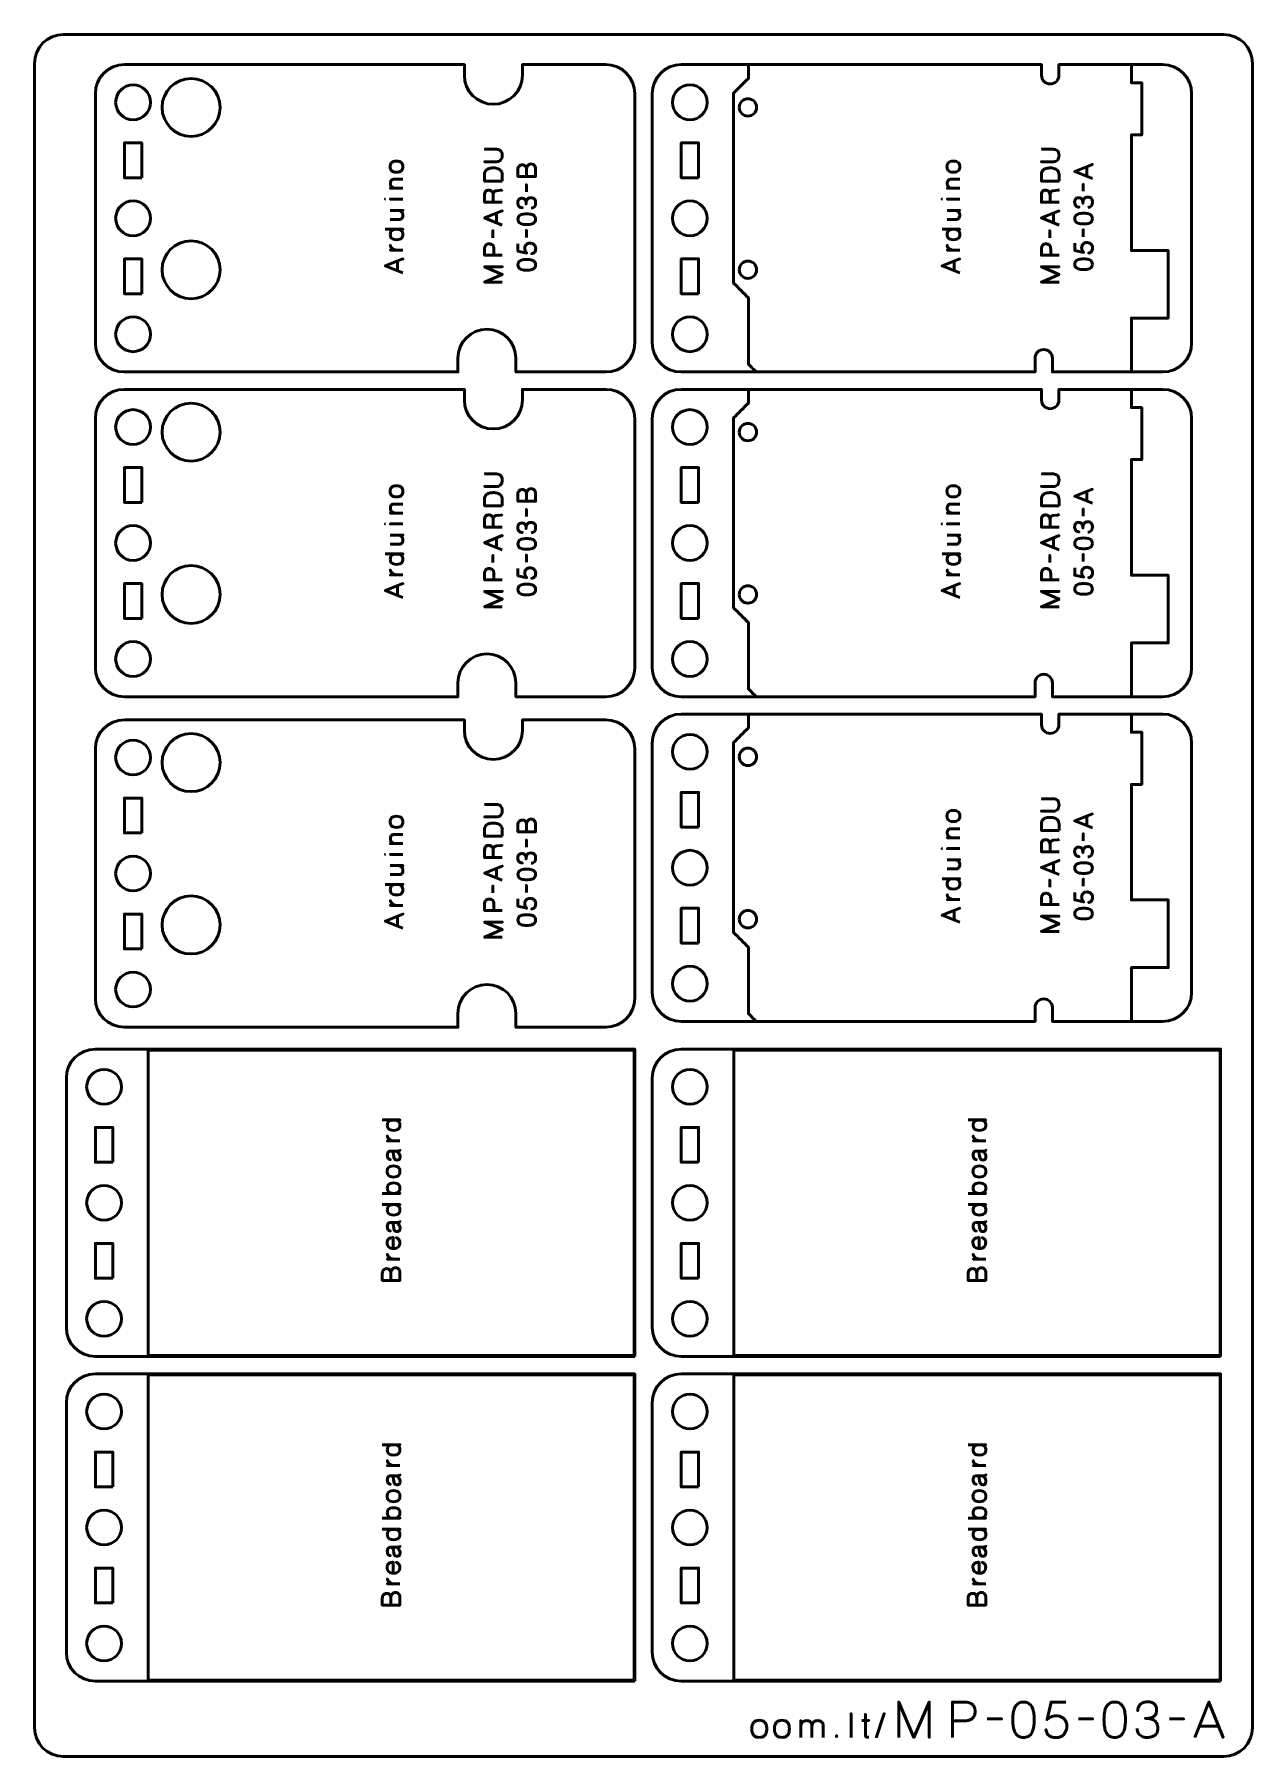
# Model space of a CAD drawing. Header units: centimetres. Extents: x -21 to 0, y -29.7 to 0.
import ezdxf

# ---------------------------------------------------------------- set-up
doc = ezdxf.new("R2010")
doc.units = ezdxf.units.CM
doc.header["$MEASUREMENT"] = 0
doc.layers.add('Layer 1', color=7, linetype='Continuous')

msp = doc.modelspace()

# ---------------------------------------------------------------- linework, layer by layer
at = {"layer": 'Layer 1', "color": 22, "lineweight": 53}
msp.add_open_spline([(-21.00002, -29.19996), (-21.00002, -29.19996), (-21.00002, -0.49992), (-21.00002, -0.49992), (-21.00002, -0.49992), (-21.00002, -0.22295), (-20.77693, 0.00004), (-20.49993, 0.00004), (-20.49993, 0.00004), (-20.49993, 0.00004), (-0.50008, 0.00004), (-0.50008, 0.00004), (-0.50008, 0.00004), (-0.22294, 0.00004), (0.00002, -0.22295), (0.00002, -0.49992), (0.00002, -0.49992), (0.00002, -0.49992), (0.00002, -29.19996), (0.00002, -29.19996), (0.00002, -29.19996), (0.00002, -29.47696), (-0.22294, -29.70005), (-0.50008, -29.70005), (-0.50008, -29.70005), (-0.50008, -29.70005), (-20.49993, -29.70005), (-20.49993, -29.70005), (-20.49993, -29.70005), (-20.77693, -29.70005), (-21.00002, -29.47696), (-21.00002, -29.19996)], degree=3, knots=[0, 0, 0, 0, 0.125, 0.125, 0.125, 0.125, 0.25, 0.25, 0.25, 0.25, 0.375, 0.375, 0.375, 0.375, 0.5, 0.5, 0.5, 0.5, 0.625, 0.625, 0.625, 0.625, 0.75, 0.75, 0.75, 0.75, 0.875, 0.875, 0.875, 0.875, 1, 1, 1, 1], dxfattribs=at)
at = {"layer": 'Layer 1', "color": 114, "lineweight": 53}
for points, knots in [([(-11.15005, -5.82102), (-11.15005, -5.82102), (-12.7, -5.82102), (-12.7, -5.82102), (-12.7, -5.82102), (-12.7, -5.82102), (-12.7, -5.5835), (-12.7, -5.5835), (-12.7, -5.5835), (-12.7, -5.3074), (-12.92391, -5.0835), (-13.2, -5.0835), (-13.2, -5.0835), (-13.47609, -5.0835), (-13.7, -5.3074), (-13.7, -5.5835), (-13.7, -5.5835), (-13.7, -5.5835), (-13.7, -5.82102), (-13.7, -5.82102), (-13.7, -5.82102), (-13.7, -5.82102), (-19.44995, -5.82102), (-19.44995, -5.82102), (-19.44995, -5.82102), (-19.72695, -5.82102), (-19.95005, -5.59793), (-19.95005, -5.32093), (-19.95005, -5.32093), (-19.95005, -5.32093), (-19.95005, -1.02107), (-19.95005, -1.02107), (-19.95005, -1.02107), (-19.95005, -0.74393), (-19.72695, -0.52097), (-19.44995, -0.52097), (-19.44995, -0.52097), (-19.44995, -0.52097), (-13.5885, -0.52097), (-13.5885, -0.52097), (-13.5885, -0.52097), (-13.5885, -0.52097), (-13.5885, -0.704), (-13.5885, -0.704), (-13.5885, -0.704), (-13.5885, -0.9801), (-13.36459, -1.204), (-13.0885, -1.204), (-13.0885, -1.204), (-12.81241, -1.204), (-12.5885, -0.9801), (-12.5885, -0.704), (-12.5885, -0.704), (-12.5885, -0.704), (-12.5885, -0.52097), (-12.5885, -0.52097), (-12.5885, -0.52097), (-12.5885, -0.52097), (-11.15005, -0.52097), (-11.15005, -0.52097), (-11.15005, -0.52097), (-10.87305, -0.52097), (-10.64995, -0.74393), (-10.64995, -1.02107), (-10.64995, -1.02107), (-10.64995, -1.02107), (-10.64995, -5.32093), (-10.64995, -5.32093), (-10.64995, -5.32093), (-10.64995, -5.59793), (-10.87305, -5.82102), (-11.15005, -5.82102)], [0, 0, 0, 0, 0.05555556, 0.05555556, 0.05555556, 0.05555556, 0.11111111, 0.11111111, 0.11111111, 0.11111111, 0.16666667, 0.16666667, 0.16666667, 0.16666667, 0.22222222, 0.22222222, 0.22222222, 0.22222222, 0.27777778, 0.27777778, 0.27777778, 0.27777778, 0.33333333, 0.33333333, 0.33333333, 0.33333333, 0.38888889, 0.38888889, 0.38888889, 0.38888889, 0.44444444, 0.44444444, 0.44444444, 0.44444444, 0.5, 0.5, 0.5, 0.5, 0.55555556, 0.55555556, 0.55555556, 0.55555556, 0.61111111, 0.61111111, 0.61111111, 0.61111111, 0.66666667, 0.66666667, 0.66666667, 0.66666667, 0.72222222, 0.72222222, 0.72222222, 0.72222222, 0.77777778, 0.77777778, 0.77777778, 0.77777778, 0.83333333, 0.83333333, 0.83333333, 0.83333333, 0.88888889, 0.88888889, 0.88888889, 0.88888889, 0.94444444, 0.94444444, 0.94444444, 0.94444444, 1, 1, 1, 1]), ([(-1.55005, -5.82101), (-1.55005, -5.82101), (-3.45, -5.82101), (-3.45, -5.82101), (-3.45, -5.82101), (-3.45, -5.82101), (-3.45, -5.58349), (-3.45, -5.58349), (-3.45, -5.58349), (-3.45, -5.50066), (-3.51717, -5.43349), (-3.6, -5.43349), (-3.6, -5.43349), (-3.68283, -5.43349), (-3.75, -5.50066), (-3.75, -5.58349), (-3.75, -5.58349), (-3.75, -5.58349), (-3.75, -5.82101), (-3.75, -5.82101), (-3.75, -5.82101), (-3.75, -5.82101), (-9.84995, -5.82101), (-9.84995, -5.82101), (-9.84995, -5.82101), (-10.12695, -5.82101), (-10.35005, -5.59792), (-10.35005, -5.32092), (-10.35005, -5.32092), (-10.35005, -5.32092), (-10.35005, -1.02106), (-10.35005, -1.02106), (-10.35005, -1.02106), (-10.35005, -0.74392), (-10.12695, -0.52096), (-9.84995, -0.52096), (-9.84995, -0.52096), (-9.84995, -0.52096), (-3.6385, -0.52096), (-3.6385, -0.52096), (-3.6385, -0.52096), (-3.6385, -0.52096), (-3.6385, -0.70399), (-3.6385, -0.70399), (-3.6385, -0.70399), (-3.6385, -0.78682), (-3.57133, -0.85399), (-3.4885, -0.85399), (-3.4885, -0.85399), (-3.40567, -0.85399), (-3.3385, -0.78682), (-3.3385, -0.70399), (-3.3385, -0.70399), (-3.3385, -0.70399), (-3.3385, -0.52096), (-3.3385, -0.52096), (-3.3385, -0.52096), (-3.3385, -0.52096), (-1.55005, -0.52096), (-1.55005, -0.52096), (-1.55005, -0.52096), (-1.27305, -0.52096), (-1.04995, -0.74392), (-1.04995, -1.02106), (-1.04995, -1.02106), (-1.04995, -1.02106), (-1.04995, -5.32092), (-1.04995, -5.32092), (-1.04995, -5.32092), (-1.04995, -5.59792), (-1.27305, -5.82101), (-1.55005, -5.82101)], [0, 0, 0, 0, 0.05555556, 0.05555556, 0.05555556, 0.05555556, 0.11111111, 0.11111111, 0.11111111, 0.11111111, 0.16666667, 0.16666667, 0.16666667, 0.16666667, 0.22222222, 0.22222222, 0.22222222, 0.22222222, 0.27777778, 0.27777778, 0.27777778, 0.27777778, 0.33333333, 0.33333333, 0.33333333, 0.33333333, 0.38888889, 0.38888889, 0.38888889, 0.38888889, 0.44444444, 0.44444444, 0.44444444, 0.44444444, 0.5, 0.5, 0.5, 0.5, 0.55555556, 0.55555556, 0.55555556, 0.55555556, 0.61111111, 0.61111111, 0.61111111, 0.61111111, 0.66666667, 0.66666667, 0.66666667, 0.66666667, 0.72222222, 0.72222222, 0.72222222, 0.72222222, 0.77777778, 0.77777778, 0.77777778, 0.77777778, 0.83333333, 0.83333333, 0.83333333, 0.83333333, 0.88888889, 0.88888889, 0.88888889, 0.88888889, 0.94444444, 0.94444444, 0.94444444, 0.94444444, 1, 1, 1, 1]), ([(-11.15005, -11.42102), (-11.15005, -11.42102), (-12.7, -11.42102), (-12.7, -11.42102), (-12.7, -11.42102), (-12.7, -11.42102), (-12.7, -11.1835), (-12.7, -11.1835), (-12.7, -11.1835), (-12.7, -10.9074), (-12.92391, -10.6835), (-13.2, -10.6835), (-13.2, -10.6835), (-13.47609, -10.6835), (-13.7, -10.9074), (-13.7, -11.1835), (-13.7, -11.1835), (-13.7, -11.1835), (-13.7, -11.42102), (-13.7, -11.42102), (-13.7, -11.42102), (-13.7, -11.42102), (-19.44995, -11.42102), (-19.44995, -11.42102), (-19.44995, -11.42102), (-19.72695, -11.42102), (-19.95005, -11.19793), (-19.95005, -10.92093), (-19.95005, -10.92093), (-19.95005, -10.92093), (-19.95005, -6.62107), (-19.95005, -6.62107), (-19.95005, -6.62107), (-19.95005, -6.34393), (-19.72695, -6.12097), (-19.44995, -6.12097), (-19.44995, -6.12097), (-19.44995, -6.12097), (-13.5885, -6.12097), (-13.5885, -6.12097), (-13.5885, -6.12097), (-13.5885, -6.12097), (-13.5885, -6.304), (-13.5885, -6.304), (-13.5885, -6.304), (-13.5885, -6.5801), (-13.36459, -6.804), (-13.0885, -6.804), (-13.0885, -6.804), (-12.81241, -6.804), (-12.5885, -6.5801), (-12.5885, -6.304), (-12.5885, -6.304), (-12.5885, -6.304), (-12.5885, -6.12097), (-12.5885, -6.12097), (-12.5885, -6.12097), (-12.5885, -6.12097), (-11.15005, -6.12097), (-11.15005, -6.12097), (-11.15005, -6.12097), (-10.87305, -6.12097), (-10.64995, -6.34393), (-10.64995, -6.62107), (-10.64995, -6.62107), (-10.64995, -6.62107), (-10.64995, -10.92093), (-10.64995, -10.92093), (-10.64995, -10.92093), (-10.64995, -11.19793), (-10.87305, -11.42102), (-11.15005, -11.42102)], [0, 0, 0, 0, 0.05555556, 0.05555556, 0.05555556, 0.05555556, 0.11111111, 0.11111111, 0.11111111, 0.11111111, 0.16666667, 0.16666667, 0.16666667, 0.16666667, 0.22222222, 0.22222222, 0.22222222, 0.22222222, 0.27777778, 0.27777778, 0.27777778, 0.27777778, 0.33333333, 0.33333333, 0.33333333, 0.33333333, 0.38888889, 0.38888889, 0.38888889, 0.38888889, 0.44444444, 0.44444444, 0.44444444, 0.44444444, 0.5, 0.5, 0.5, 0.5, 0.55555556, 0.55555556, 0.55555556, 0.55555556, 0.61111111, 0.61111111, 0.61111111, 0.61111111, 0.66666667, 0.66666667, 0.66666667, 0.66666667, 0.72222222, 0.72222222, 0.72222222, 0.72222222, 0.77777778, 0.77777778, 0.77777778, 0.77777778, 0.83333333, 0.83333333, 0.83333333, 0.83333333, 0.88888889, 0.88888889, 0.88888889, 0.88888889, 0.94444444, 0.94444444, 0.94444444, 0.94444444, 1, 1, 1, 1]), ([(-1.55005, -11.42101), (-1.55005, -11.42101), (-3.45, -11.42101), (-3.45, -11.42101), (-3.45, -11.42101), (-3.45, -11.42101), (-3.45, -11.18349), (-3.45, -11.18349), (-3.45, -11.18349), (-3.45, -11.10066), (-3.51717, -11.03349), (-3.6, -11.03349), (-3.6, -11.03349), (-3.68283, -11.03349), (-3.75, -11.10066), (-3.75, -11.18349), (-3.75, -11.18349), (-3.75, -11.18349), (-3.75, -11.42101), (-3.75, -11.42101), (-3.75, -11.42101), (-3.75, -11.42101), (-9.84995, -11.42101), (-9.84995, -11.42101), (-9.84995, -11.42101), (-10.12695, -11.42101), (-10.35005, -11.19792), (-10.35005, -10.92092), (-10.35005, -10.92092), (-10.35005, -10.92092), (-10.35005, -6.62106), (-10.35005, -6.62106), (-10.35005, -6.62106), (-10.35005, -6.34392), (-10.12695, -6.12096), (-9.84995, -6.12096), (-9.84995, -6.12096), (-9.84995, -6.12096), (-3.6385, -6.12096), (-3.6385, -6.12096), (-3.6385, -6.12096), (-3.6385, -6.12096), (-3.6385, -6.30399), (-3.6385, -6.30399), (-3.6385, -6.30399), (-3.6385, -6.38682), (-3.57133, -6.45399), (-3.4885, -6.45399), (-3.4885, -6.45399), (-3.40567, -6.45399), (-3.3385, -6.38682), (-3.3385, -6.30399), (-3.3385, -6.30399), (-3.3385, -6.30399), (-3.3385, -6.12096), (-3.3385, -6.12096), (-3.3385, -6.12096), (-3.3385, -6.12096), (-1.55005, -6.12096), (-1.55005, -6.12096), (-1.55005, -6.12096), (-1.27305, -6.12096), (-1.04995, -6.34392), (-1.04995, -6.62106), (-1.04995, -6.62106), (-1.04995, -6.62106), (-1.04995, -10.92092), (-1.04995, -10.92092), (-1.04995, -10.92092), (-1.04995, -11.19792), (-1.27305, -11.42101), (-1.55005, -11.42101)], [0, 0, 0, 0, 0.05555556, 0.05555556, 0.05555556, 0.05555556, 0.11111111, 0.11111111, 0.11111111, 0.11111111, 0.16666667, 0.16666667, 0.16666667, 0.16666667, 0.22222222, 0.22222222, 0.22222222, 0.22222222, 0.27777778, 0.27777778, 0.27777778, 0.27777778, 0.33333333, 0.33333333, 0.33333333, 0.33333333, 0.38888889, 0.38888889, 0.38888889, 0.38888889, 0.44444444, 0.44444444, 0.44444444, 0.44444444, 0.5, 0.5, 0.5, 0.5, 0.55555556, 0.55555556, 0.55555556, 0.55555556, 0.61111111, 0.61111111, 0.61111111, 0.61111111, 0.66666667, 0.66666667, 0.66666667, 0.66666667, 0.72222222, 0.72222222, 0.72222222, 0.72222222, 0.77777778, 0.77777778, 0.77777778, 0.77777778, 0.83333333, 0.83333333, 0.83333333, 0.83333333, 0.88888889, 0.88888889, 0.88888889, 0.88888889, 0.94444444, 0.94444444, 0.94444444, 0.94444444, 1, 1, 1, 1]), ([(-11.15005, -17.12102), (-11.15005, -17.12102), (-12.7, -17.12102), (-12.7, -17.12102), (-12.7, -17.12102), (-12.7, -17.12102), (-12.7, -16.8835), (-12.7, -16.8835), (-12.7, -16.8835), (-12.7, -16.6074), (-12.92391, -16.3835), (-13.2, -16.3835), (-13.2, -16.3835), (-13.47609, -16.3835), (-13.7, -16.6074), (-13.7, -16.8835), (-13.7, -16.8835), (-13.7, -16.8835), (-13.7, -17.12102), (-13.7, -17.12102), (-13.7, -17.12102), (-13.7, -17.12102), (-19.44995, -17.12102), (-19.44995, -17.12102), (-19.44995, -17.12102), (-19.72695, -17.12102), (-19.95005, -16.89793), (-19.95005, -16.62093), (-19.95005, -16.62093), (-19.95005, -16.62093), (-19.95005, -12.32107), (-19.95005, -12.32107), (-19.95005, -12.32107), (-19.95005, -12.04393), (-19.72695, -11.82097), (-19.44995, -11.82097), (-19.44995, -11.82097), (-19.44995, -11.82097), (-13.5885, -11.82097), (-13.5885, -11.82097), (-13.5885, -11.82097), (-13.5885, -11.82097), (-13.5885, -12.004), (-13.5885, -12.004), (-13.5885, -12.004), (-13.5885, -12.2801), (-13.36459, -12.504), (-13.0885, -12.504), (-13.0885, -12.504), (-12.81241, -12.504), (-12.5885, -12.2801), (-12.5885, -12.004), (-12.5885, -12.004), (-12.5885, -12.004), (-12.5885, -11.82097), (-12.5885, -11.82097), (-12.5885, -11.82097), (-12.5885, -11.82097), (-11.15005, -11.82097), (-11.15005, -11.82097), (-11.15005, -11.82097), (-10.87305, -11.82097), (-10.64995, -12.04393), (-10.64995, -12.32107), (-10.64995, -12.32107), (-10.64995, -12.32107), (-10.64995, -16.62093), (-10.64995, -16.62093), (-10.64995, -16.62093), (-10.64995, -16.89793), (-10.87305, -17.12102), (-11.15005, -17.12102)], [0, 0, 0, 0, 0.05555556, 0.05555556, 0.05555556, 0.05555556, 0.11111111, 0.11111111, 0.11111111, 0.11111111, 0.16666667, 0.16666667, 0.16666667, 0.16666667, 0.22222222, 0.22222222, 0.22222222, 0.22222222, 0.27777778, 0.27777778, 0.27777778, 0.27777778, 0.33333333, 0.33333333, 0.33333333, 0.33333333, 0.38888889, 0.38888889, 0.38888889, 0.38888889, 0.44444444, 0.44444444, 0.44444444, 0.44444444, 0.5, 0.5, 0.5, 0.5, 0.55555556, 0.55555556, 0.55555556, 0.55555556, 0.61111111, 0.61111111, 0.61111111, 0.61111111, 0.66666667, 0.66666667, 0.66666667, 0.66666667, 0.72222222, 0.72222222, 0.72222222, 0.72222222, 0.77777778, 0.77777778, 0.77777778, 0.77777778, 0.83333333, 0.83333333, 0.83333333, 0.83333333, 0.88888889, 0.88888889, 0.88888889, 0.88888889, 0.94444444, 0.94444444, 0.94444444, 0.94444444, 1, 1, 1, 1]), ([(-1.55005, -17.02101), (-1.55005, -17.02101), (-3.45, -17.02101), (-3.45, -17.02101), (-3.45, -17.02101), (-3.45, -17.02101), (-3.45, -16.78349), (-3.45, -16.78349), (-3.45, -16.78349), (-3.45, -16.70066), (-3.51717, -16.63349), (-3.6, -16.63349), (-3.6, -16.63349), (-3.68283, -16.63349), (-3.75, -16.70066), (-3.75, -16.78349), (-3.75, -16.78349), (-3.75, -16.78349), (-3.75, -17.02101), (-3.75, -17.02101), (-3.75, -17.02101), (-3.75, -17.02101), (-9.84995, -17.02101), (-9.84995, -17.02101), (-9.84995, -17.02101), (-10.12695, -17.02101), (-10.35005, -16.79792), (-10.35005, -16.52092), (-10.35005, -16.52092), (-10.35005, -16.52092), (-10.35005, -12.22106), (-10.35005, -12.22106), (-10.35005, -12.22106), (-10.35005, -11.94392), (-10.12695, -11.72096), (-9.84995, -11.72096), (-9.84995, -11.72096), (-9.84995, -11.72096), (-3.6385, -11.72096), (-3.6385, -11.72096), (-3.6385, -11.72096), (-3.6385, -11.72096), (-3.6385, -11.90399), (-3.6385, -11.90399), (-3.6385, -11.90399), (-3.6385, -11.98682), (-3.57133, -12.05399), (-3.4885, -12.05399), (-3.4885, -12.05399), (-3.40567, -12.05399), (-3.3385, -11.98682), (-3.3385, -11.90399), (-3.3385, -11.90399), (-3.3385, -11.90399), (-3.3385, -11.72096), (-3.3385, -11.72096), (-3.3385, -11.72096), (-3.3385, -11.72096), (-1.55005, -11.72096), (-1.55005, -11.72096), (-1.55005, -11.72096), (-1.27305, -11.72096), (-1.04995, -11.94392), (-1.04995, -12.22106), (-1.04995, -12.22106), (-1.04995, -12.22106), (-1.04995, -16.52092), (-1.04995, -16.52092), (-1.04995, -16.52092), (-1.04995, -16.79792), (-1.27305, -17.02101), (-1.55005, -17.02101)], [0, 0, 0, 0, 0.05555556, 0.05555556, 0.05555556, 0.05555556, 0.11111111, 0.11111111, 0.11111111, 0.11111111, 0.16666667, 0.16666667, 0.16666667, 0.16666667, 0.22222222, 0.22222222, 0.22222222, 0.22222222, 0.27777778, 0.27777778, 0.27777778, 0.27777778, 0.33333333, 0.33333333, 0.33333333, 0.33333333, 0.38888889, 0.38888889, 0.38888889, 0.38888889, 0.44444444, 0.44444444, 0.44444444, 0.44444444, 0.5, 0.5, 0.5, 0.5, 0.55555556, 0.55555556, 0.55555556, 0.55555556, 0.61111111, 0.61111111, 0.61111111, 0.61111111, 0.66666667, 0.66666667, 0.66666667, 0.66666667, 0.72222222, 0.72222222, 0.72222222, 0.72222222, 0.77777778, 0.77777778, 0.77777778, 0.77777778, 0.83333333, 0.83333333, 0.83333333, 0.83333333, 0.88888889, 0.88888889, 0.88888889, 0.88888889, 0.94444444, 0.94444444, 0.94444444, 0.94444444, 1, 1, 1, 1]), ([(-10.65013, -22.80002), (-10.65013, -22.80002), (-19.95003, -22.80002), (-19.95003, -22.80002), (-19.95003, -22.80002), (-20.22703, -22.80002), (-20.45013, -22.57693), (-20.45013, -22.29993), (-20.45013, -22.29993), (-20.45013, -22.29993), (-20.45013, -18.00007), (-20.45013, -18.00007), (-20.45013, -18.00007), (-20.45013, -17.72293), (-20.22703, -17.49997), (-19.95003, -17.49997), (-19.95003, -17.49997), (-19.95003, -17.49997), (-10.65013, -17.49997), (-10.65013, -17.49997), (-10.65013, -17.49997), (-10.64978, -19.26664), (-10.64978, -21.03334), (-10.65013, -22.80002)], [0, 0, 0, 0, 0.16666667, 0.16666667, 0.16666667, 0.16666667, 0.33333333, 0.33333333, 0.33333333, 0.33333333, 0.5, 0.5, 0.5, 0.5, 0.66666667, 0.66666667, 0.66666667, 0.66666667, 0.83333333, 0.83333333, 0.83333333, 0.83333333, 1, 1, 1, 1]), ([(-0.55013, -22.80002), (-0.55013, -22.80002), (-9.85003, -22.80002), (-9.85003, -22.80002), (-9.85003, -22.80002), (-10.12703, -22.80002), (-10.35013, -22.57693), (-10.35013, -22.29993), (-10.35013, -22.29993), (-10.35013, -22.29993), (-10.35013, -18.00007), (-10.35013, -18.00007), (-10.35013, -18.00007), (-10.35013, -17.72293), (-10.12703, -17.49997), (-9.85003, -17.49997), (-9.85003, -17.49997), (-9.85003, -17.49997), (-0.55013, -17.49997), (-0.55013, -17.49997), (-0.55013, -17.49997), (-0.54978, -19.26664), (-0.54978, -21.03334), (-0.55013, -22.80002)], [0, 0, 0, 0, 0.16666667, 0.16666667, 0.16666667, 0.16666667, 0.33333333, 0.33333333, 0.33333333, 0.33333333, 0.5, 0.5, 0.5, 0.5, 0.66666667, 0.66666667, 0.66666667, 0.66666667, 0.83333333, 0.83333333, 0.83333333, 0.83333333, 1, 1, 1, 1]), ([(-10.65013, -28.40002), (-10.65013, -28.40002), (-19.95003, -28.40002), (-19.95003, -28.40002), (-19.95003, -28.40002), (-20.22703, -28.40002), (-20.45013, -28.17693), (-20.45013, -27.89993), (-20.45013, -27.89993), (-20.45013, -27.89993), (-20.45013, -23.60007), (-20.45013, -23.60007), (-20.45013, -23.60007), (-20.45013, -23.32293), (-20.22703, -23.09997), (-19.95003, -23.09997), (-19.95003, -23.09997), (-19.95003, -23.09997), (-10.65013, -23.09997), (-10.65013, -23.09997), (-10.65013, -23.09997), (-10.64978, -24.86664), (-10.64978, -26.63334), (-10.65013, -28.40002)], [0, 0, 0, 0, 0.16666667, 0.16666667, 0.16666667, 0.16666667, 0.33333333, 0.33333333, 0.33333333, 0.33333333, 0.5, 0.5, 0.5, 0.5, 0.66666667, 0.66666667, 0.66666667, 0.66666667, 0.83333333, 0.83333333, 0.83333333, 0.83333333, 1, 1, 1, 1]), ([(-0.55013, -28.40002), (-0.55013, -28.40002), (-9.85003, -28.40002), (-9.85003, -28.40002), (-9.85003, -28.40002), (-10.12703, -28.40002), (-10.35013, -28.17693), (-10.35013, -27.89993), (-10.35013, -27.89993), (-10.35013, -27.89993), (-10.35013, -23.60007), (-10.35013, -23.60007), (-10.35013, -23.60007), (-10.35013, -23.32293), (-10.12703, -23.09997), (-9.85003, -23.09997), (-9.85003, -23.09997), (-9.85003, -23.09997), (-0.55013, -23.09997), (-0.55013, -23.09997), (-0.55013, -23.09997), (-0.54978, -24.86664), (-0.54978, -26.63334), (-0.55013, -28.40002)], [0, 0, 0, 0, 0.16666667, 0.16666667, 0.16666667, 0.16666667, 0.33333333, 0.33333333, 0.33333333, 0.33333333, 0.5, 0.5, 0.5, 0.5, 0.66666667, 0.66666667, 0.66666667, 0.66666667, 0.83333333, 0.83333333, 0.83333333, 0.83333333, 1, 1, 1, 1])]:
    msp.add_open_spline(points, degree=3, knots=knots, dxfattribs=at)
at = {"layer": 'Layer 1', "color": 30, "lineweight": 53}
for points, knots in [([(-8.55708, -5.82101), (-8.60788, -5.77021), (-8.6417, -5.73639), (-8.6925, -5.68559), (-8.6925, -5.68559), (-8.6925, -5.30459), (-8.6925, -4.92359), (-8.6925, -4.54259), (-8.6925, -4.54259), (-8.77632, -4.45877), (-8.86014, -4.37495), (-8.9465, -4.28859), (-8.9465, -4.28859), (-8.9465, -3.19639), (-8.9465, -2.10419), (-8.9465, -1.01199), (-8.9465, -1.01199), (-8.86268, -0.92817), (-8.77886, -0.84435), (-8.6925, -0.75799), (-8.6925, -0.75799), (-8.6925, -0.67417), (-8.6925, -0.60732), (-8.6925, -0.52096)], [0, 0, 0, 0, 0.16666667, 0.16666667, 0.16666667, 0.16666667, 0.33333333, 0.33333333, 0.33333333, 0.33333333, 0.5, 0.5, 0.5, 0.5, 0.66666667, 0.66666667, 0.66666667, 0.66666667, 0.83333333, 0.83333333, 0.83333333, 0.83333333, 1, 1, 1, 1]), ([(-2.0885, -0.52096), (-2.0885, -0.56164), (-2.0885, -0.6617), (-2.0885, -0.83419), (-2.0885, -0.83419), (-2.0885, -0.83419), (-1.9107, -0.83419), (-1.9107, -0.83419), (-1.9107, -0.83419), (-1.9107, -0.83419), (-1.9107, -1.73335), (-1.9107, -1.73335), (-1.9107, -1.73335), (-1.9107, -1.73335), (-2.0885, -1.73335), (-2.0885, -1.73335), (-2.0885, -1.73335), (-2.0885, -2.3259), (-2.0885, -3.05119), (-2.0885, -3.72725), (-2.0885, -3.72725), (-2.0885, -3.72725), (-1.4535, -3.72725), (-1.4535, -3.72725), (-1.4535, -3.72725), (-1.4535, -3.72725), (-1.4535, -4.89311), (-1.4535, -4.89311), (-1.4535, -4.89311), (-1.4535, -4.89311), (-2.0885, -4.89311), (-2.0885, -4.89311), (-2.0885, -4.89311), (-2.0885, -5.39559), (-2.0885, -5.74168), (-2.0885, -5.82101)], [0, 0, 0, 0, 0.11111111, 0.11111111, 0.11111111, 0.11111111, 0.22222222, 0.22222222, 0.22222222, 0.22222222, 0.33333333, 0.33333333, 0.33333333, 0.33333333, 0.44444444, 0.44444444, 0.44444444, 0.44444444, 0.55555556, 0.55555556, 0.55555556, 0.55555556, 0.66666667, 0.66666667, 0.66666667, 0.66666667, 0.77777778, 0.77777778, 0.77777778, 0.77777778, 0.88888889, 0.88888889, 0.88888889, 0.88888889, 1, 1, 1, 1]), ([(-13.24111, -1.98061), (-13.24104, -1.98061), (-13.23872, -1.98061), (-13.2342, -1.98061), (-13.2342, -1.98061), (-13.22975, -1.98061), (-13.22355, -1.98061), (-13.21564, -1.98061), (-13.21564, -1.98061), (-13.20774, -1.98061), (-13.19871, -1.98061), (-13.18848, -1.98061), (-13.18848, -1.98061), (-13.17825, -1.98061), (-13.16738, -1.98061), (-13.15581, -1.98061), (-13.15581, -1.98061), (-13.14424, -1.98061), (-13.1326, -1.98061), (-13.12075, -1.98061), (-13.12075, -1.98061), (-13.10896, -1.98061), (-13.09753, -1.98061), (-13.08646, -1.98061), (-13.08646, -1.98061), (-13.07538, -1.98061), (-13.06522, -1.98061), (-13.05598, -1.98061), (-13.05598, -1.98061), (-13.04666, -1.98061), (-13.03883, -1.98061), (-13.03241, -1.98061), (-13.03241, -1.98061), (-13.01957, -1.98061), (-13.00744, -1.98259), (-12.99587, -1.98668), (-12.99587, -1.98668), (-12.98429, -1.99077), (-12.97399, -1.99705), (-12.96496, -2.00559), (-12.96496, -2.00559), (-12.95593, -2.01413), (-12.9488, -2.02506), (-12.94365, -2.03847), (-12.94365, -2.03847), (-12.9385, -2.05187), (-12.93589, -2.06782), (-12.93589, -2.08644), (-12.93589, -2.08644), (-12.93632, -2.10507), (-12.939, -2.12123), (-12.94394, -2.13485), (-12.94394, -2.13485), (-12.94895, -2.14853), (-12.95579, -2.15982), (-12.96447, -2.16878), (-12.96447, -2.16878), (-12.97315, -2.17774), (-12.98331, -2.18437), (-12.99481, -2.18875), (-12.99481, -2.18875), (-13.00638, -2.19305), (-13.01887, -2.19524), (-13.03241, -2.19524), (-13.03241, -2.19524), (-13.03241, -2.19524), (-13.24111, -2.19524), (-13.24111, -2.19524), (-13.24111, -2.19524), (-13.24111, -2.19524), (-13.03241, -2.19524), (-13.03241, -2.19524), (-13.03241, -2.19524), (-13.01887, -2.19524), (-13.00638, -2.19305), (-12.99481, -2.18875), (-12.99481, -2.18875), (-12.98331, -2.18437), (-12.97315, -2.17774), (-12.96447, -2.16878), (-12.96447, -2.16878), (-12.95579, -2.15982), (-12.94895, -2.14853), (-12.94394, -2.13485), (-12.94394, -2.13485), (-12.939, -2.12123), (-12.93632, -2.10507), (-12.93589, -2.08644), (-12.93589, -2.08644), (-12.93589, -2.06782), (-12.9385, -2.05187), (-12.94365, -2.03847), (-12.94365, -2.03847), (-12.9488, -2.02506), (-12.95593, -2.01413), (-12.96496, -2.00559), (-12.96496, -2.00559), (-12.97399, -1.99705), (-12.98429, -1.99077), (-12.99587, -1.98668), (-12.99587, -1.98668), (-13.00744, -1.98259), (-13.01957, -1.98061), (-13.03241, -1.98061), (-13.03241, -1.98061), (-13.03883, -1.98061), (-13.04666, -1.98061), (-13.05598, -1.98061), (-13.05598, -1.98061), (-13.06522, -1.98061), (-13.07538, -1.98061), (-13.08646, -1.98061), (-13.08646, -1.98061), (-13.09753, -1.98061), (-13.10896, -1.98061), (-13.12075, -1.98061), (-13.12075, -1.98061), (-13.1326, -1.98061), (-13.14424, -1.98061), (-13.15581, -1.98061), (-13.15581, -1.98061), (-13.16738, -1.98061), (-13.17825, -1.98061), (-13.18848, -1.98061), (-13.18848, -1.98061), (-13.19871, -1.98061), (-13.20774, -1.98061), (-13.21564, -1.98061), (-13.21564, -1.98061), (-13.22355, -1.98061), (-13.22975, -1.98061), (-13.2342, -1.98061), (-13.2342, -1.98061), (-13.23872, -1.98061), (-13.24104, -1.98061), (-13.24111, -1.98061)], [0, 0, 0, 0, 0.02941176, 0.02941176, 0.02941176, 0.02941176, 0.05882353, 0.05882353, 0.05882353, 0.05882353, 0.08823529, 0.08823529, 0.08823529, 0.08823529, 0.11764706, 0.11764706, 0.11764706, 0.11764706, 0.14705882, 0.14705882, 0.14705882, 0.14705882, 0.17647059, 0.17647059, 0.17647059, 0.17647059, 0.20588235, 0.20588235, 0.20588235, 0.20588235, 0.23529412, 0.23529412, 0.23529412, 0.23529412, 0.26470588, 0.26470588, 0.26470588, 0.26470588, 0.29411765, 0.29411765, 0.29411765, 0.29411765, 0.32352941, 0.32352941, 0.32352941, 0.32352941, 0.35294118, 0.35294118, 0.35294118, 0.35294118, 0.38235294, 0.38235294, 0.38235294, 0.38235294, 0.41176471, 0.41176471, 0.41176471, 0.41176471, 0.44117647, 0.44117647, 0.44117647, 0.44117647, 0.47058824, 0.47058824, 0.47058824, 0.47058824, 0.5, 0.5, 0.5, 0.5, 0.52941176, 0.52941176, 0.52941176, 0.52941176, 0.55882353, 0.55882353, 0.55882353, 0.55882353, 0.58823529, 0.58823529, 0.58823529, 0.58823529, 0.61764706, 0.61764706, 0.61764706, 0.61764706, 0.64705882, 0.64705882, 0.64705882, 0.64705882, 0.67647059, 0.67647059, 0.67647059, 0.67647059, 0.70588235, 0.70588235, 0.70588235, 0.70588235, 0.73529412, 0.73529412, 0.73529412, 0.73529412, 0.76470588, 0.76470588, 0.76470588, 0.76470588, 0.79411765, 0.79411765, 0.79411765, 0.79411765, 0.82352941, 0.82352941, 0.82352941, 0.82352941, 0.85294118, 0.85294118, 0.85294118, 0.85294118, 0.88235294, 0.88235294, 0.88235294, 0.88235294, 0.91176471, 0.91176471, 0.91176471, 0.91176471, 0.94117647, 0.94117647, 0.94117647, 0.94117647, 0.97058824, 0.97058824, 0.97058824, 0.97058824, 1, 1, 1, 1]), ([(-3.64111, -1.9806), (-3.64104, -1.9806), (-3.63872, -1.9806), (-3.6342, -1.9806), (-3.6342, -1.9806), (-3.62975, -1.9806), (-3.62355, -1.9806), (-3.61564, -1.9806), (-3.61564, -1.9806), (-3.60774, -1.9806), (-3.59871, -1.9806), (-3.58848, -1.9806), (-3.58848, -1.9806), (-3.57825, -1.9806), (-3.56738, -1.9806), (-3.55581, -1.9806), (-3.55581, -1.9806), (-3.54424, -1.9806), (-3.5326, -1.9806), (-3.52075, -1.9806), (-3.52075, -1.9806), (-3.50896, -1.9806), (-3.49753, -1.9806), (-3.48646, -1.9806), (-3.48646, -1.9806), (-3.47538, -1.9806), (-3.46522, -1.9806), (-3.45598, -1.9806), (-3.45598, -1.9806), (-3.44666, -1.9806), (-3.43883, -1.9806), (-3.43241, -1.9806), (-3.43241, -1.9806), (-3.41957, -1.9806), (-3.40744, -1.98258), (-3.39587, -1.98667), (-3.39587, -1.98667), (-3.38429, -1.99076), (-3.37399, -1.99704), (-3.36496, -2.00558), (-3.36496, -2.00558), (-3.35593, -2.01412), (-3.3488, -2.02505), (-3.34365, -2.03846), (-3.34365, -2.03846), (-3.3385, -2.05186), (-3.33589, -2.06781), (-3.33589, -2.08643), (-3.33589, -2.08643), (-3.33632, -2.10506), (-3.339, -2.12122), (-3.34394, -2.13484), (-3.34394, -2.13484), (-3.34895, -2.14852), (-3.35579, -2.15981), (-3.36447, -2.16877), (-3.36447, -2.16877), (-3.37315, -2.17773), (-3.38331, -2.18436), (-3.39481, -2.18874), (-3.39481, -2.18874), (-3.40638, -2.19304), (-3.41887, -2.19523), (-3.43241, -2.19523), (-3.43241, -2.19523), (-3.43241, -2.19523), (-3.64111, -2.19523), (-3.64111, -2.19523), (-3.64111, -2.19523), (-3.64111, -2.19523), (-3.43241, -2.19523), (-3.43241, -2.19523), (-3.43241, -2.19523), (-3.41887, -2.19523), (-3.40638, -2.19304), (-3.39481, -2.18874), (-3.39481, -2.18874), (-3.38331, -2.18436), (-3.37315, -2.17773), (-3.36447, -2.16877), (-3.36447, -2.16877), (-3.35579, -2.15981), (-3.34895, -2.14852), (-3.34394, -2.13484), (-3.34394, -2.13484), (-3.339, -2.12122), (-3.33632, -2.10506), (-3.33589, -2.08643), (-3.33589, -2.08643), (-3.33589, -2.06781), (-3.3385, -2.05186), (-3.34365, -2.03846), (-3.34365, -2.03846), (-3.3488, -2.02505), (-3.35593, -2.01412), (-3.36496, -2.00558), (-3.36496, -2.00558), (-3.37399, -1.99704), (-3.38429, -1.99076), (-3.39587, -1.98667), (-3.39587, -1.98667), (-3.40744, -1.98258), (-3.41957, -1.9806), (-3.43241, -1.9806), (-3.43241, -1.9806), (-3.43883, -1.9806), (-3.44666, -1.9806), (-3.45598, -1.9806), (-3.45598, -1.9806), (-3.46522, -1.9806), (-3.47538, -1.9806), (-3.48646, -1.9806), (-3.48646, -1.9806), (-3.49753, -1.9806), (-3.50896, -1.9806), (-3.52075, -1.9806), (-3.52075, -1.9806), (-3.5326, -1.9806), (-3.54424, -1.9806), (-3.55581, -1.9806), (-3.55581, -1.9806), (-3.56738, -1.9806), (-3.57825, -1.9806), (-3.58848, -1.9806), (-3.58848, -1.9806), (-3.59871, -1.9806), (-3.60774, -1.9806), (-3.61564, -1.9806), (-3.61564, -1.9806), (-3.62355, -1.9806), (-3.62975, -1.9806), (-3.6342, -1.9806), (-3.6342, -1.9806), (-3.63872, -1.9806), (-3.64104, -1.9806), (-3.64111, -1.9806)], [0, 0, 0, 0, 0.02941176, 0.02941176, 0.02941176, 0.02941176, 0.05882353, 0.05882353, 0.05882353, 0.05882353, 0.08823529, 0.08823529, 0.08823529, 0.08823529, 0.11764706, 0.11764706, 0.11764706, 0.11764706, 0.14705882, 0.14705882, 0.14705882, 0.14705882, 0.17647059, 0.17647059, 0.17647059, 0.17647059, 0.20588235, 0.20588235, 0.20588235, 0.20588235, 0.23529412, 0.23529412, 0.23529412, 0.23529412, 0.26470588, 0.26470588, 0.26470588, 0.26470588, 0.29411765, 0.29411765, 0.29411765, 0.29411765, 0.32352941, 0.32352941, 0.32352941, 0.32352941, 0.35294118, 0.35294118, 0.35294118, 0.35294118, 0.38235294, 0.38235294, 0.38235294, 0.38235294, 0.41176471, 0.41176471, 0.41176471, 0.41176471, 0.44117647, 0.44117647, 0.44117647, 0.44117647, 0.47058824, 0.47058824, 0.47058824, 0.47058824, 0.5, 0.5, 0.5, 0.5, 0.52941176, 0.52941176, 0.52941176, 0.52941176, 0.55882353, 0.55882353, 0.55882353, 0.55882353, 0.58823529, 0.58823529, 0.58823529, 0.58823529, 0.61764706, 0.61764706, 0.61764706, 0.61764706, 0.64705882, 0.64705882, 0.64705882, 0.64705882, 0.67647059, 0.67647059, 0.67647059, 0.67647059, 0.70588235, 0.70588235, 0.70588235, 0.70588235, 0.73529412, 0.73529412, 0.73529412, 0.73529412, 0.76470588, 0.76470588, 0.76470588, 0.76470588, 0.79411765, 0.79411765, 0.79411765, 0.79411765, 0.82352941, 0.82352941, 0.82352941, 0.82352941, 0.85294118, 0.85294118, 0.85294118, 0.85294118, 0.88235294, 0.88235294, 0.88235294, 0.88235294, 0.91176471, 0.91176471, 0.91176471, 0.91176471, 0.94117647, 0.94117647, 0.94117647, 0.94117647, 0.97058824, 0.97058824, 0.97058824, 0.97058824, 1, 1, 1, 1]), ([(-14.64714, -2.27968), (-14.64707, -2.26635), (-14.64876, -2.25393), (-14.65236, -2.24236), (-14.65236, -2.24236), (-14.65596, -2.23079), (-14.66196, -2.22056), (-14.67035, -2.21181), (-14.67035, -2.21181), (-14.67875, -2.20299), (-14.69011, -2.19615), (-14.7045, -2.19114), (-14.7045, -2.19114), (-14.71882, -2.1862), (-14.73667, -2.18366), (-14.75805, -2.18359), (-14.75805, -2.18359), (-14.77936, -2.18366), (-14.79714, -2.1862), (-14.81139, -2.19114), (-14.81139, -2.19114), (-14.82564, -2.19615), (-14.837, -2.20299), (-14.8454, -2.21181), (-14.8454, -2.21181), (-14.85373, -2.22056), (-14.85972, -2.23079), (-14.86332, -2.24236), (-14.86332, -2.24236), (-14.86692, -2.25393), (-14.86861, -2.26635), (-14.86854, -2.27968), (-14.86854, -2.27968), (-14.86861, -2.29288), (-14.86692, -2.3053), (-14.86332, -2.31687), (-14.86332, -2.31687), (-14.85972, -2.32844), (-14.85373, -2.3386), (-14.8454, -2.34742), (-14.8454, -2.34742), (-14.837, -2.35624), (-14.82564, -2.36315), (-14.81139, -2.36816), (-14.81139, -2.36816), (-14.79714, -2.37317), (-14.77936, -2.37571), (-14.75805, -2.37578), (-14.75805, -2.37578), (-14.73667, -2.37571), (-14.71882, -2.37317), (-14.7045, -2.36816), (-14.7045, -2.36816), (-14.69011, -2.36315), (-14.67875, -2.35624), (-14.67035, -2.34742), (-14.67035, -2.34742), (-14.66196, -2.3386), (-14.65596, -2.32844), (-14.65236, -2.31687), (-14.65236, -2.31687), (-14.64876, -2.3053), (-14.64707, -2.29288), (-14.64714, -2.27968)], [0, 0, 0, 0, 0.0625, 0.0625, 0.0625, 0.0625, 0.125, 0.125, 0.125, 0.125, 0.1875, 0.1875, 0.1875, 0.1875, 0.25, 0.25, 0.25, 0.25, 0.3125, 0.3125, 0.3125, 0.3125, 0.375, 0.375, 0.375, 0.375, 0.4375, 0.4375, 0.4375, 0.4375, 0.5, 0.5, 0.5, 0.5, 0.5625, 0.5625, 0.5625, 0.5625, 0.625, 0.625, 0.625, 0.625, 0.6875, 0.6875, 0.6875, 0.6875, 0.75, 0.75, 0.75, 0.75, 0.8125, 0.8125, 0.8125, 0.8125, 0.875, 0.875, 0.875, 0.875, 0.9375, 0.9375, 0.9375, 0.9375, 1, 1, 1, 1]), ([(-14.64714, -2.27968), (-14.64707, -2.26635), (-14.64876, -2.25393), (-14.65236, -2.24236), (-14.65236, -2.24236), (-14.65596, -2.23079), (-14.66196, -2.22056), (-14.67035, -2.21181), (-14.67035, -2.21181), (-14.67875, -2.20299), (-14.69011, -2.19615), (-14.7045, -2.19114), (-14.7045, -2.19114), (-14.71882, -2.1862), (-14.73667, -2.18366), (-14.75805, -2.18359), (-14.75805, -2.18359), (-14.77936, -2.18366), (-14.79714, -2.1862), (-14.81139, -2.19114), (-14.81139, -2.19114), (-14.82564, -2.19615), (-14.837, -2.20299), (-14.8454, -2.21181), (-14.8454, -2.21181), (-14.85373, -2.22056), (-14.85972, -2.23079), (-14.86332, -2.24236), (-14.86332, -2.24236), (-14.86692, -2.25393), (-14.86861, -2.26635), (-14.86854, -2.27968), (-14.86854, -2.27968), (-14.86861, -2.29288), (-14.86692, -2.3053), (-14.86332, -2.31687), (-14.86332, -2.31687), (-14.85972, -2.32844), (-14.85373, -2.3386), (-14.8454, -2.34742), (-14.8454, -2.34742), (-14.837, -2.35624), (-14.82564, -2.36315), (-14.81139, -2.36816), (-14.81139, -2.36816), (-14.79714, -2.37317), (-14.77936, -2.37571), (-14.75805, -2.37578), (-14.75805, -2.37578), (-14.73667, -2.37571), (-14.71882, -2.37317), (-14.7045, -2.36816), (-14.7045, -2.36816), (-14.69011, -2.36315), (-14.67875, -2.35624), (-14.67035, -2.34742), (-14.67035, -2.34742), (-14.66196, -2.3386), (-14.65596, -2.32844), (-14.65236, -2.31687), (-14.65236, -2.31687), (-14.64876, -2.3053), (-14.64707, -2.29288), (-14.64714, -2.27968)], [0, 0, 0, 0, 0.0625, 0.0625, 0.0625, 0.0625, 0.125, 0.125, 0.125, 0.125, 0.1875, 0.1875, 0.1875, 0.1875, 0.25, 0.25, 0.25, 0.25, 0.3125, 0.3125, 0.3125, 0.3125, 0.375, 0.375, 0.375, 0.375, 0.4375, 0.4375, 0.4375, 0.4375, 0.5, 0.5, 0.5, 0.5, 0.5625, 0.5625, 0.5625, 0.5625, 0.625, 0.625, 0.625, 0.625, 0.6875, 0.6875, 0.6875, 0.6875, 0.75, 0.75, 0.75, 0.75, 0.8125, 0.8125, 0.8125, 0.8125, 0.875, 0.875, 0.875, 0.875, 0.9375, 0.9375, 0.9375, 0.9375, 1, 1, 1, 1]), ([(-12.93547, -2.52798), (-12.93547, -2.52798), (-13.24069, -2.52798), (-13.24069, -2.52798), (-13.24069, -2.52798), (-13.24069, -2.52798), (-13.24069, -2.41791), (-13.24069, -2.41791), (-13.24069, -2.41791), (-13.24062, -2.40119), (-13.23843, -2.38673), (-13.23413, -2.37452), (-13.23413, -2.37452), (-13.22983, -2.36239), (-13.2239, -2.35209), (-13.21642, -2.34376), (-13.21642, -2.34376), (-13.20887, -2.33537), (-13.20019, -2.32859), (-13.19046, -2.3233), (-13.19046, -2.3233), (-13.18065, -2.31801), (-13.17021, -2.31392), (-13.15913, -2.31102), (-13.15913, -2.31102), (-13.14812, -2.30813), (-13.1369, -2.30609), (-13.12555, -2.30482), (-13.12555, -2.30482), (-13.11419, -2.30355), (-13.10318, -2.3027), (-13.09253, -2.30235), (-13.09253, -2.30235), (-13.08187, -2.30185), (-13.07065, -2.3022), (-13.05887, -2.30333), (-13.05887, -2.30333), (-13.04709, -2.30446), (-13.03531, -2.30658), (-13.02359, -2.30975), (-13.02359, -2.30975), (-13.01188, -2.31286), (-13.00073, -2.3173), (-12.99022, -2.32302), (-12.99022, -2.32302), (-12.97964, -2.32866), (-12.97025, -2.33586), (-12.96207, -2.34447), (-12.96207, -2.34447), (-12.95388, -2.35315), (-12.94739, -2.36352), (-12.94267, -2.37565), (-12.94267, -2.37565), (-12.93794, -2.38779), (-12.93554, -2.4019), (-12.93547, -2.41791), (-12.93547, -2.41791), (-12.93547, -2.41791), (-12.93547, -2.52798), (-12.93547, -2.52798)], [0, 0, 0, 0, 0.06666667, 0.06666667, 0.06666667, 0.06666667, 0.13333333, 0.13333333, 0.13333333, 0.13333333, 0.2, 0.2, 0.2, 0.2, 0.26666667, 0.26666667, 0.26666667, 0.26666667, 0.33333333, 0.33333333, 0.33333333, 0.33333333, 0.4, 0.4, 0.4, 0.4, 0.46666667, 0.46666667, 0.46666667, 0.46666667, 0.53333333, 0.53333333, 0.53333333, 0.53333333, 0.6, 0.6, 0.6, 0.6, 0.66666667, 0.66666667, 0.66666667, 0.66666667, 0.73333333, 0.73333333, 0.73333333, 0.73333333, 0.8, 0.8, 0.8, 0.8, 0.86666667, 0.86666667, 0.86666667, 0.86666667, 0.93333333, 0.93333333, 0.93333333, 0.93333333, 1, 1, 1, 1]), ([(-12.93547, -2.52798), (-12.93547, -2.52798), (-13.24069, -2.52798), (-13.24069, -2.52798), (-13.24069, -2.52798), (-13.24069, -2.52798), (-13.24069, -2.41791), (-13.24069, -2.41791), (-13.24069, -2.41791), (-13.24062, -2.40119), (-13.23843, -2.38673), (-13.23413, -2.37452), (-13.23413, -2.37452), (-13.22983, -2.36239), (-13.2239, -2.35209), (-13.21642, -2.34376), (-13.21642, -2.34376), (-13.20887, -2.33537), (-13.20019, -2.32859), (-13.19046, -2.3233), (-13.19046, -2.3233), (-13.18065, -2.31801), (-13.17021, -2.31392), (-13.15913, -2.31102), (-13.15913, -2.31102), (-13.14812, -2.30813), (-13.1369, -2.30609), (-13.12555, -2.30482), (-13.12555, -2.30482), (-13.11419, -2.30355), (-13.10318, -2.3027), (-13.09253, -2.30235), (-13.09253, -2.30235), (-13.08187, -2.30185), (-13.07065, -2.3022), (-13.05887, -2.30333), (-13.05887, -2.30333), (-13.04709, -2.30446), (-13.03531, -2.30658), (-13.02359, -2.30975), (-13.02359, -2.30975), (-13.01188, -2.31286), (-13.00073, -2.3173), (-12.99022, -2.32302), (-12.99022, -2.32302), (-12.97964, -2.32866), (-12.97025, -2.33586), (-12.96207, -2.34447), (-12.96207, -2.34447), (-12.95388, -2.35315), (-12.94739, -2.36352), (-12.94267, -2.37565), (-12.94267, -2.37565), (-12.93794, -2.38779), (-12.93554, -2.4019), (-12.93547, -2.41791), (-12.93547, -2.41791), (-12.93547, -2.41791), (-12.93547, -2.52798), (-12.93547, -2.52798)], [0, 0, 0, 0, 0.06666667, 0.06666667, 0.06666667, 0.06666667, 0.13333333, 0.13333333, 0.13333333, 0.13333333, 0.2, 0.2, 0.2, 0.2, 0.26666667, 0.26666667, 0.26666667, 0.26666667, 0.33333333, 0.33333333, 0.33333333, 0.33333333, 0.4, 0.4, 0.4, 0.4, 0.46666667, 0.46666667, 0.46666667, 0.46666667, 0.53333333, 0.53333333, 0.53333333, 0.53333333, 0.6, 0.6, 0.6, 0.6, 0.66666667, 0.66666667, 0.66666667, 0.66666667, 0.73333333, 0.73333333, 0.73333333, 0.73333333, 0.8, 0.8, 0.8, 0.8, 0.86666667, 0.86666667, 0.86666667, 0.86666667, 0.93333333, 0.93333333, 0.93333333, 0.93333333, 1, 1, 1, 1]), ([(-12.51722, -2.44987), (-12.51722, -2.44987), (-12.51722, -2.33261), (-12.51722, -2.33261), (-12.51722, -2.33261), (-12.51729, -2.31737), (-12.5194, -2.30439), (-12.52357, -2.29345), (-12.52357, -2.29345), (-12.52766, -2.28258), (-12.53323, -2.27377), (-12.54022, -2.26692), (-12.54022, -2.26692), (-12.5472, -2.26008), (-12.5551, -2.25514), (-12.56385, -2.25203), (-12.56385, -2.25203), (-12.57253, -2.249), (-12.58156, -2.24759), (-12.59087, -2.24794), (-12.59087, -2.24794), (-12.60019, -2.24837), (-12.60922, -2.25034), (-12.61804, -2.25387), (-12.61804, -2.25387), (-12.62686, -2.25733), (-12.63483, -2.26255), (-12.64196, -2.26939), (-12.64196, -2.26939), (-12.64908, -2.27623), (-12.65473, -2.28477), (-12.65889, -2.29514), (-12.65889, -2.29514), (-12.66312, -2.30552), (-12.66531, -2.31772), (-12.66538, -2.33176), (-12.66538, -2.33176), (-12.66538, -2.33176), (-12.66538, -2.44987), (-12.66538, -2.44987), (-12.66538, -2.44987), (-12.66538, -2.44987), (-12.36016, -2.44987), (-12.36016, -2.44987), (-12.36016, -2.44987), (-12.36016, -2.44987), (-12.36016, -2.31991), (-12.36016, -2.31991), (-12.36016, -2.31991), (-12.36016, -2.30777), (-12.36192, -2.29648), (-12.36538, -2.28604), (-12.36538, -2.28604), (-12.36891, -2.2756), (-12.37392, -2.2665), (-12.38062, -2.2586), (-12.38062, -2.2586), (-12.38725, -2.25076), (-12.3953, -2.24463), (-12.40482, -2.24025), (-12.40482, -2.24025), (-12.41435, -2.23588), (-12.42514, -2.23362), (-12.43721, -2.23355), (-12.43721, -2.23355), (-12.44934, -2.23383), (-12.46028, -2.23637), (-12.47008, -2.24124), (-12.47008, -2.24124), (-12.47989, -2.24611), (-12.48829, -2.25288), (-12.49534, -2.26163), (-12.49534, -2.26163), (-12.50233, -2.27038), (-12.50776, -2.28082), (-12.5115, -2.29282), (-12.5115, -2.29282), (-12.51524, -2.30481), (-12.51714, -2.31807), (-12.51722, -2.33261), (-12.51722, -2.33261), (-12.51714, -2.31807), (-12.51524, -2.30481), (-12.5115, -2.29282), (-12.5115, -2.29282), (-12.50776, -2.28082), (-12.50233, -2.27038), (-12.49534, -2.26163), (-12.49534, -2.26163), (-12.48829, -2.25288), (-12.47989, -2.24611), (-12.47008, -2.24124), (-12.47008, -2.24124), (-12.46028, -2.23637), (-12.44934, -2.23383), (-12.43721, -2.23355), (-12.43721, -2.23355), (-12.42514, -2.23362), (-12.41435, -2.23588), (-12.40482, -2.24025), (-12.40482, -2.24025), (-12.3953, -2.24463), (-12.38725, -2.25076), (-12.38062, -2.2586), (-12.38062, -2.2586), (-12.37392, -2.2665), (-12.36891, -2.2756), (-12.36538, -2.28604), (-12.36538, -2.28604), (-12.36192, -2.29648), (-12.36016, -2.30777), (-12.36016, -2.31991), (-12.36016, -2.31991), (-12.36016, -2.31991), (-12.36016, -2.44987), (-12.36016, -2.44987), (-12.36016, -2.44987), (-12.36016, -2.44987), (-12.66538, -2.44987), (-12.66538, -2.44987), (-12.66538, -2.44987), (-12.66538, -2.44987), (-12.66538, -2.33176), (-12.66538, -2.33176), (-12.66538, -2.33176), (-12.66531, -2.31772), (-12.66312, -2.30552), (-12.65889, -2.29514), (-12.65889, -2.29514), (-12.65473, -2.28477), (-12.64908, -2.27623), (-12.64196, -2.26939), (-12.64196, -2.26939), (-12.63483, -2.26255), (-12.62686, -2.25733), (-12.61804, -2.25387), (-12.61804, -2.25387), (-12.60922, -2.25034), (-12.60019, -2.24837), (-12.59087, -2.24794), (-12.59087, -2.24794), (-12.58156, -2.24759), (-12.57253, -2.249), (-12.56385, -2.25203), (-12.56385, -2.25203), (-12.5551, -2.25514), (-12.5472, -2.26008), (-12.54022, -2.26692), (-12.54022, -2.26692), (-12.53323, -2.27377), (-12.52766, -2.28258), (-12.52357, -2.29345), (-12.52357, -2.29345), (-12.5194, -2.30439), (-12.51729, -2.31737), (-12.51722, -2.33261), (-12.51722, -2.33261), (-12.51722, -2.33261), (-12.51722, -2.44987), (-12.51722, -2.44987)], [0, 0, 0, 0, 0.025, 0.025, 0.025, 0.025, 0.05, 0.05, 0.05, 0.05, 0.075, 0.075, 0.075, 0.075, 0.1, 0.1, 0.1, 0.1, 0.125, 0.125, 0.125, 0.125, 0.15, 0.15, 0.15, 0.15, 0.175, 0.175, 0.175, 0.175, 0.2, 0.2, 0.2, 0.2, 0.225, 0.225, 0.225, 0.225, 0.25, 0.25, 0.25, 0.25, 0.275, 0.275, 0.275, 0.275, 0.3, 0.3, 0.3, 0.3, 0.325, 0.325, 0.325, 0.325, 0.35, 0.35, 0.35, 0.35, 0.375, 0.375, 0.375, 0.375, 0.4, 0.4, 0.4, 0.4, 0.425, 0.425, 0.425, 0.425, 0.45, 0.45, 0.45, 0.45, 0.475, 0.475, 0.475, 0.475, 0.5, 0.5, 0.5, 0.5, 0.525, 0.525, 0.525, 0.525, 0.55, 0.55, 0.55, 0.55, 0.575, 0.575, 0.575, 0.575, 0.6, 0.6, 0.6, 0.6, 0.625, 0.625, 0.625, 0.625, 0.65, 0.65, 0.65, 0.65, 0.675, 0.675, 0.675, 0.675, 0.7, 0.7, 0.7, 0.7, 0.725, 0.725, 0.725, 0.725, 0.75, 0.75, 0.75, 0.75, 0.775, 0.775, 0.775, 0.775, 0.8, 0.8, 0.8, 0.8, 0.825, 0.825, 0.825, 0.825, 0.85, 0.85, 0.85, 0.85, 0.875, 0.875, 0.875, 0.875, 0.9, 0.9, 0.9, 0.9, 0.925, 0.925, 0.925, 0.925, 0.95, 0.95, 0.95, 0.95, 0.975, 0.975, 0.975, 0.975, 1, 1, 1, 1]), ([(-5.04714, -2.27967), (-5.04707, -2.26634), (-5.04876, -2.25392), (-5.05236, -2.24235), (-5.05236, -2.24235), (-5.05596, -2.23078), (-5.06196, -2.22055), (-5.07035, -2.2118), (-5.07035, -2.2118), (-5.07875, -2.20298), (-5.09011, -2.19614), (-5.1045, -2.19113), (-5.1045, -2.19113), (-5.11882, -2.18619), (-5.13667, -2.18365), (-5.15805, -2.18358), (-5.15805, -2.18358), (-5.17936, -2.18365), (-5.19714, -2.18619), (-5.21139, -2.19113), (-5.21139, -2.19113), (-5.22564, -2.19614), (-5.237, -2.20298), (-5.24533, -2.2118), (-5.24533, -2.2118), (-5.25373, -2.22055), (-5.25972, -2.23078), (-5.26332, -2.24235), (-5.26332, -2.24235), (-5.26692, -2.25392), (-5.26861, -2.26634), (-5.26854, -2.27967), (-5.26854, -2.27967), (-5.26861, -2.29287), (-5.26692, -2.30529), (-5.26332, -2.31686), (-5.26332, -2.31686), (-5.25972, -2.32843), (-5.25373, -2.33859), (-5.24533, -2.34741), (-5.24533, -2.34741), (-5.237, -2.35623), (-5.22564, -2.36314), (-5.21139, -2.36815), (-5.21139, -2.36815), (-5.19714, -2.37316), (-5.17936, -2.3757), (-5.15805, -2.37577), (-5.15805, -2.37577), (-5.13667, -2.3757), (-5.11882, -2.37316), (-5.1045, -2.36815), (-5.1045, -2.36815), (-5.09011, -2.36314), (-5.07875, -2.35623), (-5.07035, -2.34741), (-5.07035, -2.34741), (-5.06196, -2.33859), (-5.05596, -2.32843), (-5.05236, -2.31686), (-5.05236, -2.31686), (-5.04876, -2.30529), (-5.04707, -2.29287), (-5.04714, -2.27967)], [0, 0, 0, 0, 0.0625, 0.0625, 0.0625, 0.0625, 0.125, 0.125, 0.125, 0.125, 0.1875, 0.1875, 0.1875, 0.1875, 0.25, 0.25, 0.25, 0.25, 0.3125, 0.3125, 0.3125, 0.3125, 0.375, 0.375, 0.375, 0.375, 0.4375, 0.4375, 0.4375, 0.4375, 0.5, 0.5, 0.5, 0.5, 0.5625, 0.5625, 0.5625, 0.5625, 0.625, 0.625, 0.625, 0.625, 0.6875, 0.6875, 0.6875, 0.6875, 0.75, 0.75, 0.75, 0.75, 0.8125, 0.8125, 0.8125, 0.8125, 0.875, 0.875, 0.875, 0.875, 0.9375, 0.9375, 0.9375, 0.9375, 1, 1, 1, 1]), ([(-5.04714, -2.27967), (-5.04707, -2.26634), (-5.04876, -2.25392), (-5.05236, -2.24235), (-5.05236, -2.24235), (-5.05596, -2.23078), (-5.06196, -2.22055), (-5.07035, -2.2118), (-5.07035, -2.2118), (-5.07875, -2.20298), (-5.09011, -2.19614), (-5.1045, -2.19113), (-5.1045, -2.19113), (-5.11882, -2.18619), (-5.13667, -2.18365), (-5.15805, -2.18358), (-5.15805, -2.18358), (-5.17936, -2.18365), (-5.19714, -2.18619), (-5.21139, -2.19113), (-5.21139, -2.19113), (-5.22564, -2.19614), (-5.237, -2.20298), (-5.24533, -2.2118), (-5.24533, -2.2118), (-5.25373, -2.22055), (-5.25972, -2.23078), (-5.26332, -2.24235), (-5.26332, -2.24235), (-5.26692, -2.25392), (-5.26861, -2.26634), (-5.26854, -2.27967), (-5.26854, -2.27967), (-5.26861, -2.29287), (-5.26692, -2.30529), (-5.26332, -2.31686), (-5.26332, -2.31686), (-5.25972, -2.32843), (-5.25373, -2.33859), (-5.24533, -2.34741), (-5.24533, -2.34741), (-5.237, -2.35623), (-5.22564, -2.36314), (-5.21139, -2.36815), (-5.21139, -2.36815), (-5.19714, -2.37316), (-5.17936, -2.3757), (-5.15805, -2.37577), (-5.15805, -2.37577), (-5.13667, -2.3757), (-5.11882, -2.37316), (-5.1045, -2.36815), (-5.1045, -2.36815), (-5.09011, -2.36314), (-5.07875, -2.35623), (-5.07035, -2.34741), (-5.07035, -2.34741), (-5.06196, -2.33859), (-5.05596, -2.32843), (-5.05236, -2.31686), (-5.05236, -2.31686), (-5.04876, -2.30529), (-5.04707, -2.29287), (-5.04714, -2.27967)], [0, 0, 0, 0, 0.0625, 0.0625, 0.0625, 0.0625, 0.125, 0.125, 0.125, 0.125, 0.1875, 0.1875, 0.1875, 0.1875, 0.25, 0.25, 0.25, 0.25, 0.3125, 0.3125, 0.3125, 0.3125, 0.375, 0.375, 0.375, 0.375, 0.4375, 0.4375, 0.4375, 0.4375, 0.5, 0.5, 0.5, 0.5, 0.5625, 0.5625, 0.5625, 0.5625, 0.625, 0.625, 0.625, 0.625, 0.6875, 0.6875, 0.6875, 0.6875, 0.75, 0.75, 0.75, 0.75, 0.8125, 0.8125, 0.8125, 0.8125, 0.875, 0.875, 0.875, 0.875, 0.9375, 0.9375, 0.9375, 0.9375, 1, 1, 1, 1]), ([(-3.33547, -2.52797), (-3.33547, -2.52797), (-3.64069, -2.52797), (-3.64069, -2.52797), (-3.64069, -2.52797), (-3.64069, -2.52797), (-3.64069, -2.4179), (-3.64069, -2.4179), (-3.64069, -2.4179), (-3.64062, -2.40118), (-3.63843, -2.38672), (-3.63413, -2.37451), (-3.63413, -2.37451), (-3.62983, -2.36238), (-3.6239, -2.35208), (-3.61642, -2.34375), (-3.61642, -2.34375), (-3.60887, -2.33536), (-3.60019, -2.32858), (-3.59039, -2.32329), (-3.59039, -2.32329), (-3.58065, -2.318), (-3.57021, -2.31391), (-3.55913, -2.31101), (-3.55913, -2.31101), (-3.54812, -2.30812), (-3.5369, -2.30608), (-3.52555, -2.30481), (-3.52555, -2.30481), (-3.51419, -2.30354), (-3.50318, -2.30269), (-3.49253, -2.30234), (-3.49253, -2.30234), (-3.48187, -2.30184), (-3.47065, -2.30219), (-3.45887, -2.30332), (-3.45887, -2.30332), (-3.44709, -2.30445), (-3.43531, -2.30657), (-3.42359, -2.30974), (-3.42359, -2.30974), (-3.41188, -2.31285), (-3.40073, -2.31729), (-3.39015, -2.32294), (-3.39015, -2.32294), (-3.37964, -2.32865), (-3.37025, -2.33585), (-3.36207, -2.34446), (-3.36207, -2.34446), (-3.35388, -2.35314), (-3.34739, -2.36351), (-3.34267, -2.37564), (-3.34267, -2.37564), (-3.33794, -2.38778), (-3.33554, -2.40189), (-3.33547, -2.4179), (-3.33547, -2.4179), (-3.33547, -2.4179), (-3.33547, -2.52797), (-3.33547, -2.52797)], [0, 0, 0, 0, 0.06666667, 0.06666667, 0.06666667, 0.06666667, 0.13333333, 0.13333333, 0.13333333, 0.13333333, 0.2, 0.2, 0.2, 0.2, 0.26666667, 0.26666667, 0.26666667, 0.26666667, 0.33333333, 0.33333333, 0.33333333, 0.33333333, 0.4, 0.4, 0.4, 0.4, 0.46666667, 0.46666667, 0.46666667, 0.46666667, 0.53333333, 0.53333333, 0.53333333, 0.53333333, 0.6, 0.6, 0.6, 0.6, 0.66666667, 0.66666667, 0.66666667, 0.66666667, 0.73333333, 0.73333333, 0.73333333, 0.73333333, 0.8, 0.8, 0.8, 0.8, 0.86666667, 0.86666667, 0.86666667, 0.86666667, 0.93333333, 0.93333333, 0.93333333, 0.93333333, 1, 1, 1, 1]), ([(-3.33547, -2.52797), (-3.33547, -2.52797), (-3.64069, -2.52797), (-3.64069, -2.52797), (-3.64069, -2.52797), (-3.64069, -2.52797), (-3.64069, -2.4179), (-3.64069, -2.4179), (-3.64069, -2.4179), (-3.64062, -2.40118), (-3.63843, -2.38672), (-3.63413, -2.37451), (-3.63413, -2.37451), (-3.62983, -2.36238), (-3.6239, -2.35208), (-3.61642, -2.34375), (-3.61642, -2.34375), (-3.60887, -2.33536), (-3.60019, -2.32858), (-3.59039, -2.32329), (-3.59039, -2.32329), (-3.58065, -2.318), (-3.57021, -2.31391), (-3.55913, -2.31101), (-3.55913, -2.31101), (-3.54812, -2.30812), (-3.5369, -2.30608), (-3.52555, -2.30481), (-3.52555, -2.30481), (-3.51419, -2.30354), (-3.50318, -2.30269), (-3.49253, -2.30234), (-3.49253, -2.30234), (-3.48187, -2.30184), (-3.47065, -2.30219), (-3.45887, -2.30332), (-3.45887, -2.30332), (-3.44709, -2.30445), (-3.43531, -2.30657), (-3.42359, -2.30974), (-3.42359, -2.30974), (-3.41188, -2.31285), (-3.40073, -2.31729), (-3.39015, -2.32294), (-3.39015, -2.32294), (-3.37964, -2.32865), (-3.37025, -2.33585), (-3.36207, -2.34446), (-3.36207, -2.34446), (-3.35388, -2.35314), (-3.34739, -2.36351), (-3.34267, -2.37564), (-3.34267, -2.37564), (-3.33794, -2.38778), (-3.33554, -2.40189), (-3.33547, -2.4179), (-3.33547, -2.4179), (-3.33547, -2.4179), (-3.33547, -2.52797), (-3.33547, -2.52797)], [0, 0, 0, 0, 0.06666667, 0.06666667, 0.06666667, 0.06666667, 0.13333333, 0.13333333, 0.13333333, 0.13333333, 0.2, 0.2, 0.2, 0.2, 0.26666667, 0.26666667, 0.26666667, 0.26666667, 0.33333333, 0.33333333, 0.33333333, 0.33333333, 0.4, 0.4, 0.4, 0.4, 0.46666667, 0.46666667, 0.46666667, 0.46666667, 0.53333333, 0.53333333, 0.53333333, 0.53333333, 0.6, 0.6, 0.6, 0.6, 0.66666667, 0.66666667, 0.66666667, 0.66666667, 0.73333333, 0.73333333, 0.73333333, 0.73333333, 0.8, 0.8, 0.8, 0.8, 0.86666667, 0.86666667, 0.86666667, 0.86666667, 0.93333333, 0.93333333, 0.93333333, 0.93333333, 1, 1, 1, 1]), ([(-2.76016, -2.48542), (-2.76016, -2.48542), (-3.06538, -2.36435), (-3.06538, -2.36435), (-3.06538, -2.36435), (-3.06538, -2.36435), (-2.76016, -2.24285), (-2.76016, -2.24285), (-2.76016, -2.24285), (-2.76016, -2.24285), (-3.06538, -2.36435), (-3.06538, -2.36435), (-3.06538, -2.36435), (-3.06538, -2.36435), (-2.76016, -2.48542), (-2.76016, -2.48542)], [0, 0, 0, 0, 0.25, 0.25, 0.25, 0.25, 0.5, 0.5, 0.5, 0.5, 0.75, 0.75, 0.75, 0.75, 1, 1, 1, 1]), ([(-2.85626, -2.44732), (-2.85626, -2.44732), (-2.85626, -2.28138), (-2.85626, -2.28138), (-2.85626, -2.28138), (-2.85626, -2.28138), (-2.85626, -2.44732), (-2.85626, -2.44732)], [0, 0, 0, 0, 0.5, 0.5, 0.5, 0.5, 1, 1, 1, 1]), ([(-14.64714, -2.49813), (-14.64721, -2.49813), (-14.64926, -2.49813), (-14.65328, -2.49813), (-14.65328, -2.49813), (-14.65723, -2.49813), (-14.66266, -2.49813), (-14.66951, -2.49813), (-14.66951, -2.49813), (-14.67642, -2.49813), (-14.68418, -2.49813), (-14.69293, -2.49813), (-14.69293, -2.49813), (-14.70161, -2.49813), (-14.71071, -2.49813), (-14.72031, -2.49813), (-14.72031, -2.49813), (-14.72983, -2.49813), (-14.73921, -2.49813), (-14.74853, -2.49813), (-14.74853, -2.49813), (-14.75784, -2.49813), (-14.76659, -2.49813), (-14.77463, -2.49813), (-14.77463, -2.49813), (-14.78275, -2.49813), (-14.78966, -2.49813), (-14.79552, -2.49813), (-14.79552, -2.49813), (-14.8013, -2.49813), (-14.80547, -2.49813), (-14.80801, -2.49813), (-14.80801, -2.49813), (-14.81196, -2.49813), (-14.8164, -2.4989), (-14.82127, -2.50059), (-14.82127, -2.50059), (-14.82621, -2.50222), (-14.83115, -2.50483), (-14.83609, -2.50843), (-14.83609, -2.50843), (-14.8411, -2.51202), (-14.84568, -2.51661), (-14.84992, -2.52233), (-14.84992, -2.52233), (-14.85415, -2.52811), (-14.85754, -2.53503), (-14.86015, -2.54307), (-14.86015, -2.54307), (-14.86276, -2.55118), (-14.86417, -2.56064), (-14.86431, -2.57136), (-14.86431, -2.57136), (-14.86431, -2.58223), (-14.86283, -2.59203), (-14.85986, -2.60078), (-14.85986, -2.60078), (-14.85683, -2.60953), (-14.85267, -2.61722), (-14.84738, -2.62385), (-14.84738, -2.62385), (-14.84208, -2.63049), (-14.83602, -2.63599), (-14.8291, -2.64043), (-14.8291, -2.64043), (-14.82226, -2.64495), (-14.81499, -2.64827), (-14.80723, -2.65052), (-14.80723, -2.65052), (-14.79954, -2.65278), (-14.79171, -2.65391), (-14.78388, -2.65391), (-14.78388, -2.65391), (-14.79171, -2.65391), (-14.79954, -2.65278), (-14.80723, -2.65052), (-14.80723, -2.65052), (-14.81499, -2.64827), (-14.82226, -2.64495), (-14.8291, -2.64043), (-14.8291, -2.64043), (-14.83602, -2.63599), (-14.84208, -2.63049), (-14.84738, -2.62385), (-14.84738, -2.62385), (-14.85267, -2.61722), (-14.85683, -2.60953), (-14.85986, -2.60078), (-14.85986, -2.60078), (-14.86283, -2.59203), (-14.86431, -2.58223), (-14.86431, -2.57136), (-14.86431, -2.57136), (-14.86417, -2.56064), (-14.86276, -2.55118), (-14.86015, -2.54307), (-14.86015, -2.54307), (-14.85754, -2.53503), (-14.85415, -2.52811), (-14.84992, -2.52233), (-14.84992, -2.52233), (-14.84568, -2.51661), (-14.8411, -2.51202), (-14.83609, -2.50843), (-14.83609, -2.50843), (-14.83115, -2.50483), (-14.82621, -2.50222), (-14.82127, -2.50059), (-14.82127, -2.50059), (-14.8164, -2.4989), (-14.81196, -2.49813), (-14.80801, -2.49813), (-14.80801, -2.49813), (-14.80547, -2.49813), (-14.8013, -2.49813), (-14.79552, -2.49813), (-14.79552, -2.49813), (-14.78966, -2.49813), (-14.78275, -2.49813), (-14.77463, -2.49813), (-14.77463, -2.49813), (-14.76659, -2.49813), (-14.75784, -2.49813), (-14.74853, -2.49813), (-14.74853, -2.49813), (-14.73921, -2.49813), (-14.72983, -2.49813), (-14.72031, -2.49813), (-14.72031, -2.49813), (-14.71071, -2.49813), (-14.70161, -2.49813), (-14.69293, -2.49813), (-14.69293, -2.49813), (-14.68418, -2.49813), (-14.67642, -2.49813), (-14.66951, -2.49813), (-14.66951, -2.49813), (-14.66266, -2.49813), (-14.65723, -2.49813), (-14.65328, -2.49813), (-14.65328, -2.49813), (-14.64926, -2.49813), (-14.64721, -2.49813), (-14.64714, -2.49813)], [0, 0, 0, 0, 0.02777778, 0.02777778, 0.02777778, 0.02777778, 0.05555556, 0.05555556, 0.05555556, 0.05555556, 0.08333333, 0.08333333, 0.08333333, 0.08333333, 0.11111111, 0.11111111, 0.11111111, 0.11111111, 0.13888889, 0.13888889, 0.13888889, 0.13888889, 0.16666667, 0.16666667, 0.16666667, 0.16666667, 0.19444444, 0.19444444, 0.19444444, 0.19444444, 0.22222222, 0.22222222, 0.22222222, 0.22222222, 0.25, 0.25, 0.25, 0.25, 0.27777778, 0.27777778, 0.27777778, 0.27777778, 0.30555556, 0.30555556, 0.30555556, 0.30555556, 0.33333333, 0.33333333, 0.33333333, 0.33333333, 0.36111111, 0.36111111, 0.36111111, 0.36111111, 0.38888889, 0.38888889, 0.38888889, 0.38888889, 0.41666667, 0.41666667, 0.41666667, 0.41666667, 0.44444444, 0.44444444, 0.44444444, 0.44444444, 0.47222222, 0.47222222, 0.47222222, 0.47222222, 0.5, 0.5, 0.5, 0.5, 0.52777778, 0.52777778, 0.52777778, 0.52777778, 0.55555556, 0.55555556, 0.55555556, 0.55555556, 0.58333333, 0.58333333, 0.58333333, 0.58333333, 0.61111111, 0.61111111, 0.61111111, 0.61111111, 0.63888889, 0.63888889, 0.63888889, 0.63888889, 0.66666667, 0.66666667, 0.66666667, 0.66666667, 0.69444444, 0.69444444, 0.69444444, 0.69444444, 0.72222222, 0.72222222, 0.72222222, 0.72222222, 0.75, 0.75, 0.75, 0.75, 0.77777778, 0.77777778, 0.77777778, 0.77777778, 0.80555556, 0.80555556, 0.80555556, 0.80555556, 0.83333333, 0.83333333, 0.83333333, 0.83333333, 0.86111111, 0.86111111, 0.86111111, 0.86111111, 0.88888889, 0.88888889, 0.88888889, 0.88888889, 0.91666667, 0.91666667, 0.91666667, 0.91666667, 0.94444444, 0.94444444, 0.94444444, 0.94444444, 0.97222222, 0.97222222, 0.97222222, 0.97222222, 1, 1, 1, 1]), ([(-14.64714, -2.65391), (-14.64714, -2.65391), (-14.86431, -2.65391), (-14.86431, -2.65391), (-14.86431, -2.65391), (-14.86431, -2.65391), (-14.64714, -2.65391), (-14.64714, -2.65391)], [0, 0, 0, 0, 0.5, 0.5, 0.5, 0.5, 1, 1, 1, 1]), ([(-12.51976, -2.71572), (-12.51976, -2.71572), (-12.51976, -2.59253), (-12.51976, -2.59253), (-12.51976, -2.59253), (-12.51976, -2.59253), (-12.51976, -2.71572), (-12.51976, -2.71572)], [0, 0, 0, 0, 0.5, 0.5, 0.5, 0.5, 1, 1, 1, 1]), ([(-5.04714, -2.49812), (-5.04721, -2.49812), (-5.04926, -2.49812), (-5.05328, -2.49812), (-5.05328, -2.49812), (-5.05723, -2.49812), (-5.06266, -2.49812), (-5.06951, -2.49812), (-5.06951, -2.49812), (-5.07642, -2.49812), (-5.08418, -2.49812), (-5.09293, -2.49812), (-5.09293, -2.49812), (-5.10161, -2.49812), (-5.11071, -2.49812), (-5.12023, -2.49812), (-5.12023, -2.49812), (-5.12983, -2.49812), (-5.13921, -2.49812), (-5.14853, -2.49812), (-5.14853, -2.49812), (-5.15784, -2.49812), (-5.16659, -2.49812), (-5.17463, -2.49812), (-5.17463, -2.49812), (-5.18275, -2.49812), (-5.18966, -2.49812), (-5.19552, -2.49812), (-5.19552, -2.49812), (-5.2013, -2.49812), (-5.20547, -2.49812), (-5.20801, -2.49812), (-5.20801, -2.49812), (-5.21196, -2.49812), (-5.2164, -2.49889), (-5.22127, -2.50058), (-5.22127, -2.50058), (-5.22621, -2.50221), (-5.23115, -2.50482), (-5.23609, -2.50842), (-5.23609, -2.50842), (-5.2411, -2.51201), (-5.24568, -2.5166), (-5.24992, -2.52232), (-5.24992, -2.52232), (-5.25415, -2.5281), (-5.25754, -2.53502), (-5.26015, -2.54306), (-5.26015, -2.54306), (-5.26276, -2.55117), (-5.26417, -2.56063), (-5.26431, -2.57135), (-5.26431, -2.57135), (-5.26431, -2.58222), (-5.26283, -2.59202), (-5.25986, -2.60077), (-5.25986, -2.60077), (-5.25683, -2.60952), (-5.25267, -2.61721), (-5.24738, -2.62384), (-5.24738, -2.62384), (-5.24208, -2.63048), (-5.23602, -2.63598), (-5.2291, -2.64042), (-5.2291, -2.64042), (-5.22226, -2.64494), (-5.21499, -2.64826), (-5.20723, -2.65051), (-5.20723, -2.65051), (-5.19954, -2.65277), (-5.19171, -2.6539), (-5.18388, -2.6539), (-5.18388, -2.6539), (-5.19171, -2.6539), (-5.19954, -2.65277), (-5.20723, -2.65051), (-5.20723, -2.65051), (-5.21499, -2.64826), (-5.22226, -2.64494), (-5.2291, -2.64042), (-5.2291, -2.64042), (-5.23602, -2.63598), (-5.24208, -2.63048), (-5.24738, -2.62384), (-5.24738, -2.62384), (-5.25267, -2.61721), (-5.25683, -2.60952), (-5.25986, -2.60077), (-5.25986, -2.60077), (-5.26283, -2.59202), (-5.26431, -2.58222), (-5.26431, -2.57135), (-5.26431, -2.57135), (-5.26417, -2.56063), (-5.26276, -2.55117), (-5.26015, -2.54306), (-5.26015, -2.54306), (-5.25754, -2.53502), (-5.25415, -2.5281), (-5.24992, -2.52232), (-5.24992, -2.52232), (-5.24568, -2.5166), (-5.2411, -2.51201), (-5.23609, -2.50842), (-5.23609, -2.50842), (-5.23115, -2.50482), (-5.22621, -2.50221), (-5.22127, -2.50058), (-5.22127, -2.50058), (-5.2164, -2.49889), (-5.21196, -2.49812), (-5.20801, -2.49812), (-5.20801, -2.49812), (-5.20547, -2.49812), (-5.2013, -2.49812), (-5.19552, -2.49812), (-5.19552, -2.49812), (-5.18966, -2.49812), (-5.18275, -2.49812), (-5.17463, -2.49812), (-5.17463, -2.49812), (-5.16659, -2.49812), (-5.15784, -2.49812), (-5.14853, -2.49812), (-5.14853, -2.49812), (-5.13921, -2.49812), (-5.12983, -2.49812), (-5.12023, -2.49812), (-5.12023, -2.49812), (-5.11071, -2.49812), (-5.10161, -2.49812), (-5.09293, -2.49812), (-5.09293, -2.49812), (-5.08418, -2.49812), (-5.07642, -2.49812), (-5.06951, -2.49812), (-5.06951, -2.49812), (-5.06266, -2.49812), (-5.05723, -2.49812), (-5.05328, -2.49812), (-5.05328, -2.49812), (-5.04926, -2.49812), (-5.04721, -2.49812), (-5.04714, -2.49812)], [0, 0, 0, 0, 0.02777778, 0.02777778, 0.02777778, 0.02777778, 0.05555556, 0.05555556, 0.05555556, 0.05555556, 0.08333333, 0.08333333, 0.08333333, 0.08333333, 0.11111111, 0.11111111, 0.11111111, 0.11111111, 0.13888889, 0.13888889, 0.13888889, 0.13888889, 0.16666667, 0.16666667, 0.16666667, 0.16666667, 0.19444444, 0.19444444, 0.19444444, 0.19444444, 0.22222222, 0.22222222, 0.22222222, 0.22222222, 0.25, 0.25, 0.25, 0.25, 0.27777778, 0.27777778, 0.27777778, 0.27777778, 0.30555556, 0.30555556, 0.30555556, 0.30555556, 0.33333333, 0.33333333, 0.33333333, 0.33333333, 0.36111111, 0.36111111, 0.36111111, 0.36111111, 0.38888889, 0.38888889, 0.38888889, 0.38888889, 0.41666667, 0.41666667, 0.41666667, 0.41666667, 0.44444444, 0.44444444, 0.44444444, 0.44444444, 0.47222222, 0.47222222, 0.47222222, 0.47222222, 0.5, 0.5, 0.5, 0.5, 0.52777778, 0.52777778, 0.52777778, 0.52777778, 0.55555556, 0.55555556, 0.55555556, 0.55555556, 0.58333333, 0.58333333, 0.58333333, 0.58333333, 0.61111111, 0.61111111, 0.61111111, 0.61111111, 0.63888889, 0.63888889, 0.63888889, 0.63888889, 0.66666667, 0.66666667, 0.66666667, 0.66666667, 0.69444444, 0.69444444, 0.69444444, 0.69444444, 0.72222222, 0.72222222, 0.72222222, 0.72222222, 0.75, 0.75, 0.75, 0.75, 0.77777778, 0.77777778, 0.77777778, 0.77777778, 0.80555556, 0.80555556, 0.80555556, 0.80555556, 0.83333333, 0.83333333, 0.83333333, 0.83333333, 0.86111111, 0.86111111, 0.86111111, 0.86111111, 0.88888889, 0.88888889, 0.88888889, 0.88888889, 0.91666667, 0.91666667, 0.91666667, 0.91666667, 0.94444444, 0.94444444, 0.94444444, 0.94444444, 0.97222222, 0.97222222, 0.97222222, 0.97222222, 1, 1, 1, 1]), ([(-5.04714, -2.6539), (-5.04714, -2.6539), (-5.26431, -2.6539), (-5.26431, -2.6539), (-5.26431, -2.6539), (-5.26431, -2.6539), (-5.04714, -2.6539), (-5.04714, -2.6539)], [0, 0, 0, 0, 0.5, 0.5, 0.5, 0.5, 1, 1, 1, 1]), ([(-2.91976, -2.70555), (-2.91976, -2.70555), (-2.91976, -2.58236), (-2.91976, -2.58236), (-2.91976, -2.58236), (-2.91976, -2.58236), (-2.91976, -2.70555), (-2.91976, -2.70555)], [0, 0, 0, 0, 0.5, 0.5, 0.5, 0.5, 1, 1, 1, 1]), ([(-14.94516, -2.8406), (-14.94516, -2.8406), (-14.95278, -2.8406), (-14.95278, -2.8406), (-14.95278, -2.8406), (-14.95278, -2.8406), (-14.94516, -2.8406), (-14.94516, -2.8406)], [0, 0, 0, 0, 0.5, 0.5, 0.5, 0.5, 1, 1, 1, 1]), ([(-14.64756, -2.8406), (-14.64756, -2.8406), (-14.86473, -2.8406), (-14.86473, -2.8406), (-14.86473, -2.8406), (-14.86466, -2.8406), (-14.86212, -2.8406), (-14.85725, -2.8406), (-14.85725, -2.8406), (-14.85238, -2.8406), (-14.84568, -2.8406), (-14.83722, -2.8406), (-14.83722, -2.8406), (-14.82875, -2.8406), (-14.81908, -2.8406), (-14.80822, -2.8406), (-14.80822, -2.8406), (-14.79735, -2.8406), (-14.78592, -2.8406), (-14.77386, -2.8406), (-14.77386, -2.8406), (-14.76186, -2.8406), (-14.7498, -2.8406), (-14.7378, -2.8406), (-14.7378, -2.8406), (-14.72574, -2.8406), (-14.71431, -2.8406), (-14.70351, -2.8406), (-14.70351, -2.8406), (-14.69265, -2.8406), (-14.68305, -2.8406), (-14.67466, -2.8406), (-14.67466, -2.8406), (-14.66619, -2.8406), (-14.65963, -2.8406), (-14.65476, -2.8406), (-14.65476, -2.8406), (-14.64996, -2.8406), (-14.64756, -2.8406), (-14.64756, -2.8406)], [0, 0, 0, 0, 0.1, 0.1, 0.1, 0.1, 0.2, 0.2, 0.2, 0.2, 0.3, 0.3, 0.3, 0.3, 0.4, 0.4, 0.4, 0.4, 0.5, 0.5, 0.5, 0.5, 0.6, 0.6, 0.6, 0.6, 0.7, 0.7, 0.7, 0.7, 0.8, 0.8, 0.8, 0.8, 0.9, 0.9, 0.9, 0.9, 1, 1, 1, 1]), ([(-12.93547, -2.89501), (-12.93547, -2.89501), (-13.24069, -2.89501), (-13.24069, -2.89501), (-13.24069, -2.89501), (-13.24069, -2.89501), (-13.24069, -2.78367), (-13.24069, -2.78367), (-13.24069, -2.78367), (-13.24069, -2.76815), (-13.23963, -2.75489), (-13.23759, -2.74395), (-13.23759, -2.74395), (-13.23554, -2.73295), (-13.23258, -2.72384), (-13.2287, -2.71665), (-13.2287, -2.71665), (-13.22482, -2.70945), (-13.22009, -2.70381), (-13.21452, -2.69964), (-13.21452, -2.69964), (-13.20901, -2.69541), (-13.20273, -2.69245), (-13.19575, -2.69054), (-13.19575, -2.69054), (-13.18876, -2.68864), (-13.18121, -2.68751), (-13.17296, -2.68716), (-13.17296, -2.68716), (-13.16259, -2.68666), (-13.15257, -2.68779), (-13.1429, -2.69047), (-13.1429, -2.69047), (-13.13317, -2.69322), (-13.12449, -2.69795), (-13.11673, -2.70465), (-13.11673, -2.70465), (-13.10896, -2.71143), (-13.10283, -2.72053), (-13.09824, -2.7321), (-13.09824, -2.7321), (-13.09372, -2.74367), (-13.09133, -2.75799), (-13.09126, -2.77521), (-13.09126, -2.77521), (-13.09126, -2.77521), (-13.09126, -2.89501), (-13.09126, -2.89501), (-13.09126, -2.89501), (-13.09126, -2.89501), (-13.09126, -2.77521), (-13.09126, -2.77521), (-13.09126, -2.77521), (-13.09133, -2.75835), (-13.09372, -2.74416), (-13.09824, -2.73266), (-13.09824, -2.73266), (-13.10283, -2.72116), (-13.10896, -2.71199), (-13.11673, -2.70515), (-13.11673, -2.70515), (-13.12449, -2.6983), (-13.13317, -2.69351), (-13.1429, -2.69068), (-13.1429, -2.69068), (-13.15257, -2.68786), (-13.16259, -2.68666), (-13.17296, -2.68716), (-13.17296, -2.68716), (-13.18326, -2.68758), (-13.19257, -2.68934), (-13.2009, -2.69245), (-13.2009, -2.69245), (-13.20915, -2.69548), (-13.21628, -2.70056), (-13.22221, -2.70762), (-13.22221, -2.70762), (-13.22813, -2.71467), (-13.23272, -2.72441), (-13.23589, -2.73676), (-13.23589, -2.73676), (-13.23907, -2.7491), (-13.24069, -2.76477), (-13.24069, -2.78367), (-13.24069, -2.78367), (-13.24069, -2.78367), (-13.24069, -2.89501), (-13.24069, -2.89501), (-13.24069, -2.89501), (-13.24069, -2.89501), (-12.93547, -2.89501), (-12.93547, -2.89501)], [0, 0, 0, 0, 0.04347826, 0.04347826, 0.04347826, 0.04347826, 0.08695652, 0.08695652, 0.08695652, 0.08695652, 0.13043478, 0.13043478, 0.13043478, 0.13043478, 0.17391304, 0.17391304, 0.17391304, 0.17391304, 0.2173913, 0.2173913, 0.2173913, 0.2173913, 0.26086957, 0.26086957, 0.26086957, 0.26086957, 0.30434783, 0.30434783, 0.30434783, 0.30434783, 0.34782609, 0.34782609, 0.34782609, 0.34782609, 0.39130435, 0.39130435, 0.39130435, 0.39130435, 0.43478261, 0.43478261, 0.43478261, 0.43478261, 0.47826087, 0.47826087, 0.47826087, 0.47826087, 0.52173913, 0.52173913, 0.52173913, 0.52173913, 0.56521739, 0.56521739, 0.56521739, 0.56521739, 0.60869565, 0.60869565, 0.60869565, 0.60869565, 0.65217391, 0.65217391, 0.65217391, 0.65217391, 0.69565217, 0.69565217, 0.69565217, 0.69565217, 0.73913043, 0.73913043, 0.73913043, 0.73913043, 0.7826087, 0.7826087, 0.7826087, 0.7826087, 0.82608696, 0.82608696, 0.82608696, 0.82608696, 0.86956522, 0.86956522, 0.86956522, 0.86956522, 0.91304348, 0.91304348, 0.91304348, 0.91304348, 0.95652174, 0.95652174, 0.95652174, 0.95652174, 1, 1, 1, 1]), ([(-12.93547, -2.67784), (-12.93752, -2.68066), (-12.93999, -2.68278), (-12.94288, -2.68433), (-12.94288, -2.68433), (-12.94577, -2.68589), (-12.94866, -2.68694), (-12.95149, -2.68758), (-12.95149, -2.68758), (-12.95424, -2.68814), (-12.95657, -2.68843), (-12.95833, -2.68843), (-12.95833, -2.68843), (-12.95833, -2.68843), (-13.03538, -2.69605), (-13.03538, -2.69605), (-13.03538, -2.69605), (-13.04645, -2.69689), (-13.05619, -2.70014), (-13.06452, -2.70571), (-13.06452, -2.70571), (-13.07291, -2.71136), (-13.0794, -2.7194), (-13.08413, -2.72998), (-13.08413, -2.72998), (-13.08879, -2.7405), (-13.09118, -2.75362), (-13.09126, -2.76928), (-13.09126, -2.76928), (-13.09118, -2.75362), (-13.08879, -2.7405), (-13.08413, -2.72998), (-13.08413, -2.72998), (-13.0794, -2.7194), (-13.07291, -2.71136), (-13.06452, -2.70571), (-13.06452, -2.70571), (-13.05619, -2.70014), (-13.04645, -2.69689), (-13.03538, -2.69605), (-13.03538, -2.69605), (-13.03538, -2.69605), (-12.95833, -2.68843), (-12.95833, -2.68843), (-12.95833, -2.68843), (-12.95657, -2.68843), (-12.95424, -2.68814), (-12.95149, -2.68758), (-12.95149, -2.68758), (-12.94866, -2.68694), (-12.94577, -2.68589), (-12.94288, -2.68433), (-12.94288, -2.68433), (-12.93999, -2.68278), (-12.93752, -2.68066), (-12.93547, -2.67784)], [0, 0, 0, 0, 0.07142857, 0.07142857, 0.07142857, 0.07142857, 0.14285714, 0.14285714, 0.14285714, 0.14285714, 0.21428571, 0.21428571, 0.21428571, 0.21428571, 0.28571429, 0.28571429, 0.28571429, 0.28571429, 0.35714286, 0.35714286, 0.35714286, 0.35714286, 0.42857143, 0.42857143, 0.42857143, 0.42857143, 0.5, 0.5, 0.5, 0.5, 0.57142857, 0.57142857, 0.57142857, 0.57142857, 0.64285714, 0.64285714, 0.64285714, 0.64285714, 0.71428571, 0.71428571, 0.71428571, 0.71428571, 0.78571429, 0.78571429, 0.78571429, 0.78571429, 0.85714286, 0.85714286, 0.85714286, 0.85714286, 0.92857143, 0.92857143, 0.92857143, 0.92857143, 1, 1, 1, 1]), ([(-12.43678, -2.99427), (-12.42154, -2.9942), (-12.40828, -2.99067), (-12.39678, -2.98369), (-12.39678, -2.98369), (-12.38535, -2.9767), (-12.37639, -2.96675), (-12.36997, -2.95377), (-12.36997, -2.95377), (-12.36355, -2.94079), (-12.3603, -2.9252), (-12.36016, -2.90706), (-12.36016, -2.90706), (-12.36016, -2.89345), (-12.36157, -2.8811), (-12.36453, -2.86988), (-12.36453, -2.86988), (-12.3675, -2.85873), (-12.37208, -2.84914), (-12.37836, -2.84102), (-12.37836, -2.84102), (-12.38464, -2.83291), (-12.39276, -2.8267), (-12.40263, -2.82226), (-12.40263, -2.82226), (-12.41258, -2.81788), (-12.42451, -2.8157), (-12.43848, -2.81563), (-12.43848, -2.81563), (-12.4571, -2.81555), (-12.47284, -2.81936), (-12.48561, -2.82691), (-12.48561, -2.82691), (-12.49838, -2.83446), (-12.50797, -2.84618), (-12.51453, -2.86191), (-12.51453, -2.86191), (-12.5211, -2.87764), (-12.52441, -2.89782), (-12.52441, -2.9223), (-12.52441, -2.9223), (-12.52434, -2.90403), (-12.52603, -2.88872), (-12.52949, -2.87623), (-12.52949, -2.87623), (-12.53295, -2.86381), (-12.53782, -2.85387), (-12.54417, -2.84639), (-12.54417, -2.84639), (-12.55045, -2.83891), (-12.55793, -2.83348), (-12.56653, -2.83023), (-12.56653, -2.83023), (-12.57507, -2.82691), (-12.58445, -2.82529), (-12.59468, -2.82536), (-12.59468, -2.82536), (-12.60492, -2.82529), (-12.61437, -2.8267), (-12.62312, -2.82952), (-12.62312, -2.82952), (-12.63187, -2.83228), (-12.63956, -2.83679), (-12.64612, -2.84293), (-12.64612, -2.84293), (-12.65268, -2.84907), (-12.65783, -2.85718), (-12.6615, -2.86713), (-12.6615, -2.86713), (-12.66517, -2.87715), (-12.667, -2.88936), (-12.66707, -2.90368), (-12.66707, -2.90368), (-12.667, -2.91793), (-12.66489, -2.93042), (-12.66079, -2.941), (-12.66079, -2.941), (-12.6567, -2.95166), (-12.65113, -2.9604), (-12.644, -2.96746), (-12.644, -2.96746), (-12.63688, -2.97444), (-12.62876, -2.97967), (-12.61959, -2.98312), (-12.61959, -2.98312), (-12.61042, -2.98665), (-12.60068, -2.98834), (-12.59045, -2.98834), (-12.59045, -2.98834), (-12.60068, -2.98834), (-12.61042, -2.98665), (-12.61959, -2.98312), (-12.61959, -2.98312), (-12.62876, -2.97967), (-12.63688, -2.97444), (-12.644, -2.96746), (-12.644, -2.96746), (-12.65113, -2.9604), (-12.6567, -2.95166), (-12.66079, -2.941), (-12.66079, -2.941), (-12.66489, -2.93042), (-12.667, -2.91793), (-12.66707, -2.90368), (-12.66707, -2.90368), (-12.667, -2.88936), (-12.66517, -2.87715), (-12.6615, -2.86713), (-12.6615, -2.86713), (-12.65783, -2.85718), (-12.65268, -2.84907), (-12.64612, -2.84293), (-12.64612, -2.84293), (-12.63956, -2.83679), (-12.63187, -2.83228), (-12.62312, -2.82952), (-12.62312, -2.82952), (-12.61437, -2.8267), (-12.60492, -2.82529), (-12.59468, -2.82536), (-12.59468, -2.82536), (-12.58445, -2.82529), (-12.57507, -2.82691), (-12.56653, -2.83023), (-12.56653, -2.83023), (-12.55793, -2.83348), (-12.55045, -2.83891), (-12.54417, -2.84639), (-12.54417, -2.84639), (-12.53782, -2.85387), (-12.53295, -2.86381), (-12.52949, -2.87623), (-12.52949, -2.87623), (-12.52603, -2.88872), (-12.52434, -2.90403), (-12.52441, -2.9223), (-12.52441, -2.9223), (-12.52441, -2.89782), (-12.5211, -2.87764), (-12.51453, -2.86191), (-12.51453, -2.86191), (-12.50797, -2.84618), (-12.49838, -2.83446), (-12.48561, -2.82691), (-12.48561, -2.82691), (-12.47284, -2.81936), (-12.4571, -2.81555), (-12.43848, -2.81563), (-12.43848, -2.81563), (-12.42451, -2.8157), (-12.41258, -2.81788), (-12.40263, -2.82226), (-12.40263, -2.82226), (-12.39276, -2.8267), (-12.38464, -2.83291), (-12.37836, -2.84102), (-12.37836, -2.84102), (-12.37208, -2.84914), (-12.3675, -2.85873), (-12.36453, -2.86988), (-12.36453, -2.86988), (-12.36157, -2.8811), (-12.36016, -2.89345), (-12.36016, -2.90706), (-12.36016, -2.90706), (-12.3603, -2.9252), (-12.36355, -2.94079), (-12.36997, -2.95377), (-12.36997, -2.95377), (-12.37639, -2.96675), (-12.38535, -2.9767), (-12.39678, -2.98369), (-12.39678, -2.98369), (-12.40828, -2.99067), (-12.42154, -2.9942), (-12.43678, -2.99427)], [0, 0, 0, 0, 0.02272727, 0.02272727, 0.02272727, 0.02272727, 0.04545455, 0.04545455, 0.04545455, 0.04545455, 0.06818182, 0.06818182, 0.06818182, 0.06818182, 0.09090909, 0.09090909, 0.09090909, 0.09090909, 0.11363636, 0.11363636, 0.11363636, 0.11363636, 0.13636364, 0.13636364, 0.13636364, 0.13636364, 0.15909091, 0.15909091, 0.15909091, 0.15909091, 0.18181818, 0.18181818, 0.18181818, 0.18181818, 0.20454545, 0.20454545, 0.20454545, 0.20454545, 0.22727273, 0.22727273, 0.22727273, 0.22727273, 0.25, 0.25, 0.25, 0.25, 0.27272727, 0.27272727, 0.27272727, 0.27272727, 0.29545455, 0.29545455, 0.29545455, 0.29545455, 0.31818182, 0.31818182, 0.31818182, 0.31818182, 0.34090909, 0.34090909, 0.34090909, 0.34090909, 0.36363636, 0.36363636, 0.36363636, 0.36363636, 0.38636364, 0.38636364, 0.38636364, 0.38636364, 0.40909091, 0.40909091, 0.40909091, 0.40909091, 0.43181818, 0.43181818, 0.43181818, 0.43181818, 0.45454545, 0.45454545, 0.45454545, 0.45454545, 0.47727273, 0.47727273, 0.47727273, 0.47727273, 0.5, 0.5, 0.5, 0.5, 0.52272727, 0.52272727, 0.52272727, 0.52272727, 0.54545455, 0.54545455, 0.54545455, 0.54545455, 0.56818182, 0.56818182, 0.56818182, 0.56818182, 0.59090909, 0.59090909, 0.59090909, 0.59090909, 0.61363636, 0.61363636, 0.61363636, 0.61363636, 0.63636364, 0.63636364, 0.63636364, 0.63636364, 0.65909091, 0.65909091, 0.65909091, 0.65909091, 0.68181818, 0.68181818, 0.68181818, 0.68181818, 0.70454545, 0.70454545, 0.70454545, 0.70454545, 0.72727273, 0.72727273, 0.72727273, 0.72727273, 0.75, 0.75, 0.75, 0.75, 0.77272727, 0.77272727, 0.77272727, 0.77272727, 0.79545455, 0.79545455, 0.79545455, 0.79545455, 0.81818182, 0.81818182, 0.81818182, 0.81818182, 0.84090909, 0.84090909, 0.84090909, 0.84090909, 0.86363636, 0.86363636, 0.86363636, 0.86363636, 0.88636364, 0.88636364, 0.88636364, 0.88636364, 0.90909091, 0.90909091, 0.90909091, 0.90909091, 0.93181818, 0.93181818, 0.93181818, 0.93181818, 0.95454545, 0.95454545, 0.95454545, 0.95454545, 0.97727273, 0.97727273, 0.97727273, 0.97727273, 1, 1, 1, 1]), ([(-5.34516, -2.84059), (-5.34516, -2.84059), (-5.35278, -2.84059), (-5.35278, -2.84059), (-5.35278, -2.84059), (-5.35278, -2.84059), (-5.34516, -2.84059), (-5.34516, -2.84059)], [0, 0, 0, 0, 0.5, 0.5, 0.5, 0.5, 1, 1, 1, 1]), ([(-5.04756, -2.84059), (-5.04756, -2.84059), (-5.26473, -2.84059), (-5.26473, -2.84059), (-5.26473, -2.84059), (-5.26466, -2.84059), (-5.26212, -2.84059), (-5.25725, -2.84059), (-5.25725, -2.84059), (-5.25238, -2.84059), (-5.24568, -2.84059), (-5.23722, -2.84059), (-5.23722, -2.84059), (-5.22875, -2.84059), (-5.21908, -2.84059), (-5.20822, -2.84059), (-5.20822, -2.84059), (-5.19735, -2.84059), (-5.18592, -2.84059), (-5.17386, -2.84059), (-5.17386, -2.84059), (-5.16186, -2.84059), (-5.1498, -2.84059), (-5.1378, -2.84059), (-5.1378, -2.84059), (-5.12574, -2.84059), (-5.11431, -2.84059), (-5.10351, -2.84059), (-5.10351, -2.84059), (-5.09265, -2.84059), (-5.08305, -2.84059), (-5.07466, -2.84059), (-5.07466, -2.84059), (-5.06619, -2.84059), (-5.05963, -2.84059), (-5.05476, -2.84059), (-5.05476, -2.84059), (-5.04996, -2.84059), (-5.04756, -2.84059), (-5.04756, -2.84059)], [0, 0, 0, 0, 0.1, 0.1, 0.1, 0.1, 0.2, 0.2, 0.2, 0.2, 0.3, 0.3, 0.3, 0.3, 0.4, 0.4, 0.4, 0.4, 0.5, 0.5, 0.5, 0.5, 0.6, 0.6, 0.6, 0.6, 0.7, 0.7, 0.7, 0.7, 0.8, 0.8, 0.8, 0.8, 0.9, 0.9, 0.9, 0.9, 1, 1, 1, 1]), ([(-3.33547, -2.895), (-3.33547, -2.895), (-3.64069, -2.895), (-3.64069, -2.895), (-3.64069, -2.895), (-3.64069, -2.895), (-3.64069, -2.78366), (-3.64069, -2.78366), (-3.64069, -2.78366), (-3.64069, -2.76814), (-3.63963, -2.75488), (-3.63759, -2.74394), (-3.63759, -2.74394), (-3.63554, -2.73294), (-3.63258, -2.72383), (-3.6287, -2.71664), (-3.6287, -2.71664), (-3.62482, -2.70944), (-3.62009, -2.7038), (-3.61452, -2.69963), (-3.61452, -2.69963), (-3.60901, -2.6954), (-3.60273, -2.69244), (-3.59575, -2.69053), (-3.59575, -2.69053), (-3.58876, -2.68863), (-3.58121, -2.6875), (-3.57296, -2.68715), (-3.57296, -2.68715), (-3.56259, -2.68665), (-3.55257, -2.68778), (-3.5429, -2.69046), (-3.5429, -2.69046), (-3.53317, -2.69321), (-3.52449, -2.69794), (-3.51673, -2.70464), (-3.51673, -2.70464), (-3.50896, -2.71142), (-3.50283, -2.72052), (-3.49824, -2.73209), (-3.49824, -2.73209), (-3.49372, -2.74366), (-3.49133, -2.75798), (-3.49126, -2.7752), (-3.49126, -2.7752), (-3.49126, -2.7752), (-3.49126, -2.895), (-3.49126, -2.895), (-3.49126, -2.895), (-3.49126, -2.895), (-3.49126, -2.7752), (-3.49126, -2.7752), (-3.49126, -2.7752), (-3.49133, -2.75834), (-3.49372, -2.74415), (-3.49824, -2.73265), (-3.49824, -2.73265), (-3.50283, -2.72115), (-3.50896, -2.71198), (-3.51673, -2.70514), (-3.51673, -2.70514), (-3.52449, -2.69829), (-3.53317, -2.6935), (-3.5429, -2.69067), (-3.5429, -2.69067), (-3.55257, -2.68785), (-3.56259, -2.68665), (-3.57296, -2.68715), (-3.57296, -2.68715), (-3.58326, -2.68757), (-3.59257, -2.68933), (-3.6009, -2.69244), (-3.6009, -2.69244), (-3.60915, -2.69547), (-3.61628, -2.70055), (-3.62221, -2.70761), (-3.62221, -2.70761), (-3.62813, -2.71466), (-3.63272, -2.7244), (-3.63589, -2.73675), (-3.63589, -2.73675), (-3.63907, -2.74909), (-3.64069, -2.76476), (-3.64069, -2.78366), (-3.64069, -2.78366), (-3.64069, -2.78366), (-3.64069, -2.895), (-3.64069, -2.895), (-3.64069, -2.895), (-3.64069, -2.895), (-3.33547, -2.895), (-3.33547, -2.895)], [0, 0, 0, 0, 0.04347826, 0.04347826, 0.04347826, 0.04347826, 0.08695652, 0.08695652, 0.08695652, 0.08695652, 0.13043478, 0.13043478, 0.13043478, 0.13043478, 0.17391304, 0.17391304, 0.17391304, 0.17391304, 0.2173913, 0.2173913, 0.2173913, 0.2173913, 0.26086957, 0.26086957, 0.26086957, 0.26086957, 0.30434783, 0.30434783, 0.30434783, 0.30434783, 0.34782609, 0.34782609, 0.34782609, 0.34782609, 0.39130435, 0.39130435, 0.39130435, 0.39130435, 0.43478261, 0.43478261, 0.43478261, 0.43478261, 0.47826087, 0.47826087, 0.47826087, 0.47826087, 0.52173913, 0.52173913, 0.52173913, 0.52173913, 0.56521739, 0.56521739, 0.56521739, 0.56521739, 0.60869565, 0.60869565, 0.60869565, 0.60869565, 0.65217391, 0.65217391, 0.65217391, 0.65217391, 0.69565217, 0.69565217, 0.69565217, 0.69565217, 0.73913043, 0.73913043, 0.73913043, 0.73913043, 0.7826087, 0.7826087, 0.7826087, 0.7826087, 0.82608696, 0.82608696, 0.82608696, 0.82608696, 0.86956522, 0.86956522, 0.86956522, 0.86956522, 0.91304348, 0.91304348, 0.91304348, 0.91304348, 0.95652174, 0.95652174, 0.95652174, 0.95652174, 1, 1, 1, 1]), ([(-3.33547, -2.67783), (-3.33752, -2.68065), (-3.33999, -2.68277), (-3.34288, -2.68432), (-3.34288, -2.68432), (-3.34577, -2.68588), (-3.34866, -2.68693), (-3.35149, -2.68757), (-3.35149, -2.68757), (-3.35424, -2.68813), (-3.35657, -2.68842), (-3.35833, -2.68842), (-3.35833, -2.68842), (-3.35833, -2.68842), (-3.43538, -2.69604), (-3.43538, -2.69604), (-3.43538, -2.69604), (-3.44645, -2.69688), (-3.45619, -2.70013), (-3.46452, -2.7057), (-3.46452, -2.7057), (-3.47291, -2.71135), (-3.4794, -2.71939), (-3.48413, -2.72997), (-3.48413, -2.72997), (-3.48879, -2.74049), (-3.49118, -2.75361), (-3.49126, -2.76927), (-3.49126, -2.76927), (-3.49118, -2.75361), (-3.48879, -2.74049), (-3.48413, -2.72997), (-3.48413, -2.72997), (-3.4794, -2.71939), (-3.47291, -2.71135), (-3.46452, -2.7057), (-3.46452, -2.7057), (-3.45619, -2.70013), (-3.44645, -2.69688), (-3.43538, -2.69604), (-3.43538, -2.69604), (-3.43538, -2.69604), (-3.35833, -2.68842), (-3.35833, -2.68842), (-3.35833, -2.68842), (-3.35657, -2.68842), (-3.35424, -2.68813), (-3.35149, -2.68757), (-3.35149, -2.68757), (-3.34866, -2.68693), (-3.34577, -2.68588), (-3.34288, -2.68432), (-3.34288, -2.68432), (-3.33999, -2.68277), (-3.33752, -2.68065), (-3.33547, -2.67783)], [0, 0, 0, 0, 0.07142857, 0.07142857, 0.07142857, 0.07142857, 0.14285714, 0.14285714, 0.14285714, 0.14285714, 0.21428571, 0.21428571, 0.21428571, 0.21428571, 0.28571429, 0.28571429, 0.28571429, 0.28571429, 0.35714286, 0.35714286, 0.35714286, 0.35714286, 0.42857143, 0.42857143, 0.42857143, 0.42857143, 0.5, 0.5, 0.5, 0.5, 0.57142857, 0.57142857, 0.57142857, 0.57142857, 0.64285714, 0.64285714, 0.64285714, 0.64285714, 0.71428571, 0.71428571, 0.71428571, 0.71428571, 0.78571429, 0.78571429, 0.78571429, 0.78571429, 0.85714286, 0.85714286, 0.85714286, 0.85714286, 0.92857143, 0.92857143, 0.92857143, 0.92857143, 1, 1, 1, 1]), ([(-2.83678, -2.9841), (-2.82154, -2.98403), (-2.80828, -2.9805), (-2.79678, -2.97352), (-2.79678, -2.97352), (-2.78535, -2.96653), (-2.77639, -2.95658), (-2.76997, -2.9436), (-2.76997, -2.9436), (-2.76355, -2.93062), (-2.7603, -2.91503), (-2.76016, -2.89689), (-2.76016, -2.89689), (-2.76016, -2.88328), (-2.76157, -2.87093), (-2.76453, -2.85971), (-2.76453, -2.85971), (-2.7675, -2.84856), (-2.77208, -2.83897), (-2.77836, -2.83085), (-2.77836, -2.83085), (-2.78464, -2.82274), (-2.79276, -2.81653), (-2.80263, -2.81209), (-2.80263, -2.81209), (-2.81258, -2.80771), (-2.82451, -2.80553), (-2.83848, -2.80546), (-2.83848, -2.80546), (-2.8571, -2.80538), (-2.87284, -2.80919), (-2.88561, -2.81674), (-2.88561, -2.81674), (-2.89838, -2.82429), (-2.90797, -2.83601), (-2.91453, -2.85174), (-2.91453, -2.85174), (-2.9211, -2.86747), (-2.92441, -2.88765), (-2.92441, -2.91213), (-2.92441, -2.91213), (-2.92434, -2.89386), (-2.92603, -2.87855), (-2.92949, -2.86606), (-2.92949, -2.86606), (-2.93295, -2.85364), (-2.93782, -2.8437), (-2.94417, -2.83622), (-2.94417, -2.83622), (-2.95045, -2.82874), (-2.95793, -2.82331), (-2.96653, -2.82006), (-2.96653, -2.82006), (-2.97507, -2.81674), (-2.98445, -2.81512), (-2.99468, -2.81519), (-2.99468, -2.81519), (-3.00492, -2.81512), (-3.01437, -2.81653), (-3.02312, -2.81935), (-3.02312, -2.81935), (-3.03187, -2.82211), (-3.03956, -2.82662), (-3.04612, -2.83276), (-3.04612, -2.83276), (-3.05268, -2.8389), (-3.05783, -2.84701), (-3.0615, -2.85696), (-3.0615, -2.85696), (-3.06517, -2.86698), (-3.067, -2.87919), (-3.06707, -2.89351), (-3.06707, -2.89351), (-3.067, -2.90776), (-3.06489, -2.92025), (-3.06079, -2.93083), (-3.06079, -2.93083), (-3.0567, -2.94149), (-3.05113, -2.95023), (-3.044, -2.95729), (-3.044, -2.95729), (-3.03688, -2.96427), (-3.02876, -2.9695), (-3.01959, -2.97295), (-3.01959, -2.97295), (-3.01042, -2.97648), (-3.00068, -2.97817), (-2.99045, -2.97817), (-2.99045, -2.97817), (-3.00068, -2.97817), (-3.01042, -2.97648), (-3.01959, -2.97295), (-3.01959, -2.97295), (-3.02876, -2.9695), (-3.03688, -2.96427), (-3.044, -2.95729), (-3.044, -2.95729), (-3.05113, -2.95023), (-3.0567, -2.94149), (-3.06079, -2.93083), (-3.06079, -2.93083), (-3.06489, -2.92025), (-3.067, -2.90776), (-3.06707, -2.89351), (-3.06707, -2.89351), (-3.067, -2.87919), (-3.06517, -2.86698), (-3.0615, -2.85696), (-3.0615, -2.85696), (-3.05783, -2.84701), (-3.05268, -2.8389), (-3.04612, -2.83276), (-3.04612, -2.83276), (-3.03956, -2.82662), (-3.03187, -2.82211), (-3.02312, -2.81935), (-3.02312, -2.81935), (-3.01437, -2.81653), (-3.00492, -2.81512), (-2.99468, -2.81519), (-2.99468, -2.81519), (-2.98445, -2.81512), (-2.97507, -2.81674), (-2.96653, -2.82006), (-2.96653, -2.82006), (-2.95793, -2.82331), (-2.95045, -2.82874), (-2.94417, -2.83622), (-2.94417, -2.83622), (-2.93782, -2.8437), (-2.93295, -2.85364), (-2.92949, -2.86606), (-2.92949, -2.86606), (-2.92603, -2.87855), (-2.92434, -2.89386), (-2.92441, -2.91213), (-2.92441, -2.91213), (-2.92441, -2.88765), (-2.9211, -2.86747), (-2.91453, -2.85174), (-2.91453, -2.85174), (-2.90797, -2.83601), (-2.89838, -2.82429), (-2.88561, -2.81674), (-2.88561, -2.81674), (-2.87284, -2.80919), (-2.8571, -2.80538), (-2.83848, -2.80546), (-2.83848, -2.80546), (-2.82451, -2.80553), (-2.81258, -2.80771), (-2.80263, -2.81209), (-2.80263, -2.81209), (-2.79276, -2.81653), (-2.78464, -2.82274), (-2.77836, -2.83085), (-2.77836, -2.83085), (-2.77208, -2.83897), (-2.7675, -2.84856), (-2.76453, -2.85971), (-2.76453, -2.85971), (-2.76157, -2.87093), (-2.76016, -2.88328), (-2.76016, -2.89689), (-2.76016, -2.89689), (-2.7603, -2.91503), (-2.76355, -2.93062), (-2.76997, -2.9436), (-2.76997, -2.9436), (-2.77639, -2.95658), (-2.78535, -2.96653), (-2.79678, -2.97352), (-2.79678, -2.97352), (-2.80828, -2.9805), (-2.82154, -2.98403), (-2.83678, -2.9841)], [0, 0, 0, 0, 0.02272727, 0.02272727, 0.02272727, 0.02272727, 0.04545455, 0.04545455, 0.04545455, 0.04545455, 0.06818182, 0.06818182, 0.06818182, 0.06818182, 0.09090909, 0.09090909, 0.09090909, 0.09090909, 0.11363636, 0.11363636, 0.11363636, 0.11363636, 0.13636364, 0.13636364, 0.13636364, 0.13636364, 0.15909091, 0.15909091, 0.15909091, 0.15909091, 0.18181818, 0.18181818, 0.18181818, 0.18181818, 0.20454545, 0.20454545, 0.20454545, 0.20454545, 0.22727273, 0.22727273, 0.22727273, 0.22727273, 0.25, 0.25, 0.25, 0.25, 0.27272727, 0.27272727, 0.27272727, 0.27272727, 0.29545455, 0.29545455, 0.29545455, 0.29545455, 0.31818182, 0.31818182, 0.31818182, 0.31818182, 0.34090909, 0.34090909, 0.34090909, 0.34090909, 0.36363636, 0.36363636, 0.36363636, 0.36363636, 0.38636364, 0.38636364, 0.38636364, 0.38636364, 0.40909091, 0.40909091, 0.40909091, 0.40909091, 0.43181818, 0.43181818, 0.43181818, 0.43181818, 0.45454545, 0.45454545, 0.45454545, 0.45454545, 0.47727273, 0.47727273, 0.47727273, 0.47727273, 0.5, 0.5, 0.5, 0.5, 0.52272727, 0.52272727, 0.52272727, 0.52272727, 0.54545455, 0.54545455, 0.54545455, 0.54545455, 0.56818182, 0.56818182, 0.56818182, 0.56818182, 0.59090909, 0.59090909, 0.59090909, 0.59090909, 0.61363636, 0.61363636, 0.61363636, 0.61363636, 0.63636364, 0.63636364, 0.63636364, 0.63636364, 0.65909091, 0.65909091, 0.65909091, 0.65909091, 0.68181818, 0.68181818, 0.68181818, 0.68181818, 0.70454545, 0.70454545, 0.70454545, 0.70454545, 0.72727273, 0.72727273, 0.72727273, 0.72727273, 0.75, 0.75, 0.75, 0.75, 0.77272727, 0.77272727, 0.77272727, 0.77272727, 0.79545455, 0.79545455, 0.79545455, 0.79545455, 0.81818182, 0.81818182, 0.81818182, 0.81818182, 0.84090909, 0.84090909, 0.84090909, 0.84090909, 0.86363636, 0.86363636, 0.86363636, 0.86363636, 0.88636364, 0.88636364, 0.88636364, 0.88636364, 0.90909091, 0.90909091, 0.90909091, 0.90909091, 0.93181818, 0.93181818, 0.93181818, 0.93181818, 0.95454545, 0.95454545, 0.95454545, 0.95454545, 0.97727273, 0.97727273, 0.97727273, 0.97727273, 1, 1, 1, 1]), ([(-14.86515, -3.19069), (-14.86508, -3.19069), (-14.86304, -3.19069), (-14.85902, -3.19069), (-14.85902, -3.19069), (-14.855, -3.19069), (-14.84956, -3.19069), (-14.84272, -3.19069), (-14.84272, -3.19069), (-14.8358, -3.19069), (-14.82797, -3.19069), (-14.81922, -3.19069), (-14.81922, -3.19069), (-14.81055, -3.19069), (-14.80137, -3.19069), (-14.79185, -3.19069), (-14.79185, -3.19069), (-14.78225, -3.19069), (-14.7728, -3.19069), (-14.76349, -3.19069), (-14.76349, -3.19069), (-14.7541, -3.19069), (-14.74535, -3.19069), (-14.73731, -3.19069), (-14.73731, -3.19069), (-14.7292, -3.19069), (-14.72221, -3.19069), (-14.71635, -3.19069), (-14.71635, -3.19069), (-14.71057, -3.19069), (-14.70641, -3.19069), (-14.70387, -3.19069), (-14.70387, -3.19069), (-14.69992, -3.19069), (-14.69547, -3.18991), (-14.6906, -3.18822), (-14.6906, -3.18822), (-14.68566, -3.1866), (-14.68072, -3.18399), (-14.67579, -3.18039), (-14.67579, -3.18039), (-14.67078, -3.17679), (-14.66619, -3.17221), (-14.66196, -3.16649), (-14.66196, -3.16649), (-14.65772, -3.1607), (-14.65434, -3.15379), (-14.65173, -3.14575), (-14.65173, -3.14575), (-14.64912, -3.13763), (-14.6477, -3.12818), (-14.64756, -3.11745), (-14.64756, -3.11745), (-14.64756, -3.10659), (-14.64904, -3.09678), (-14.65201, -3.08803), (-14.65201, -3.08803), (-14.65504, -3.07921), (-14.6592, -3.07152), (-14.6645, -3.06482), (-14.6645, -3.06482), (-14.66979, -3.05819), (-14.67586, -3.05261), (-14.68277, -3.0481), (-14.68277, -3.0481), (-14.68961, -3.04358), (-14.69688, -3.0402), (-14.70464, -3.03794), (-14.70464, -3.03794), (-14.71233, -3.03561), (-14.72016, -3.03448), (-14.728, -3.03448), (-14.728, -3.03448), (-14.72016, -3.03448), (-14.71233, -3.03561), (-14.70464, -3.03794), (-14.70464, -3.03794), (-14.69688, -3.0402), (-14.68961, -3.04358), (-14.68277, -3.0481), (-14.68277, -3.0481), (-14.67586, -3.05261), (-14.66979, -3.05819), (-14.6645, -3.06482), (-14.6645, -3.06482), (-14.6592, -3.07152), (-14.65504, -3.07921), (-14.65201, -3.08803), (-14.65201, -3.08803), (-14.64904, -3.09678), (-14.64756, -3.10659), (-14.64756, -3.11745), (-14.64756, -3.11745), (-14.6477, -3.12818), (-14.64912, -3.13763), (-14.65173, -3.14575), (-14.65173, -3.14575), (-14.65434, -3.15379), (-14.65772, -3.1607), (-14.66196, -3.16649), (-14.66196, -3.16649), (-14.66619, -3.17221), (-14.67078, -3.17679), (-14.67579, -3.18039), (-14.67579, -3.18039), (-14.68072, -3.18399), (-14.68566, -3.1866), (-14.6906, -3.18822), (-14.6906, -3.18822), (-14.69547, -3.18991), (-14.69992, -3.19069), (-14.70387, -3.19069), (-14.70387, -3.19069), (-14.70641, -3.19069), (-14.71057, -3.19069), (-14.71635, -3.19069), (-14.71635, -3.19069), (-14.72221, -3.19069), (-14.7292, -3.19069), (-14.73731, -3.19069), (-14.73731, -3.19069), (-14.74535, -3.19069), (-14.7541, -3.19069), (-14.76349, -3.19069), (-14.76349, -3.19069), (-14.7728, -3.19069), (-14.78225, -3.19069), (-14.79185, -3.19069), (-14.79185, -3.19069), (-14.80137, -3.19069), (-14.81055, -3.19069), (-14.81922, -3.19069), (-14.81922, -3.19069), (-14.82797, -3.19069), (-14.8358, -3.19069), (-14.84272, -3.19069), (-14.84272, -3.19069), (-14.84956, -3.19069), (-14.855, -3.19069), (-14.85902, -3.19069), (-14.85902, -3.19069), (-14.86304, -3.19069), (-14.86508, -3.19069), (-14.86515, -3.19069)], [0, 0, 0, 0, 0.02777778, 0.02777778, 0.02777778, 0.02777778, 0.05555556, 0.05555556, 0.05555556, 0.05555556, 0.08333333, 0.08333333, 0.08333333, 0.08333333, 0.11111111, 0.11111111, 0.11111111, 0.11111111, 0.13888889, 0.13888889, 0.13888889, 0.13888889, 0.16666667, 0.16666667, 0.16666667, 0.16666667, 0.19444444, 0.19444444, 0.19444444, 0.19444444, 0.22222222, 0.22222222, 0.22222222, 0.22222222, 0.25, 0.25, 0.25, 0.25, 0.27777778, 0.27777778, 0.27777778, 0.27777778, 0.30555556, 0.30555556, 0.30555556, 0.30555556, 0.33333333, 0.33333333, 0.33333333, 0.33333333, 0.36111111, 0.36111111, 0.36111111, 0.36111111, 0.38888889, 0.38888889, 0.38888889, 0.38888889, 0.41666667, 0.41666667, 0.41666667, 0.41666667, 0.44444444, 0.44444444, 0.44444444, 0.44444444, 0.47222222, 0.47222222, 0.47222222, 0.47222222, 0.5, 0.5, 0.5, 0.5, 0.52777778, 0.52777778, 0.52777778, 0.52777778, 0.55555556, 0.55555556, 0.55555556, 0.55555556, 0.58333333, 0.58333333, 0.58333333, 0.58333333, 0.61111111, 0.61111111, 0.61111111, 0.61111111, 0.63888889, 0.63888889, 0.63888889, 0.63888889, 0.66666667, 0.66666667, 0.66666667, 0.66666667, 0.69444444, 0.69444444, 0.69444444, 0.69444444, 0.72222222, 0.72222222, 0.72222222, 0.72222222, 0.75, 0.75, 0.75, 0.75, 0.77777778, 0.77777778, 0.77777778, 0.77777778, 0.80555556, 0.80555556, 0.80555556, 0.80555556, 0.83333333, 0.83333333, 0.83333333, 0.83333333, 0.86111111, 0.86111111, 0.86111111, 0.86111111, 0.88888889, 0.88888889, 0.88888889, 0.88888889, 0.91666667, 0.91666667, 0.91666667, 0.91666667, 0.94444444, 0.94444444, 0.94444444, 0.94444444, 0.97222222, 0.97222222, 0.97222222, 0.97222222, 1, 1, 1, 1]), ([(-14.86515, -3.03448), (-14.86515, -3.03448), (-14.64756, -3.03448), (-14.64756, -3.03448), (-14.64756, -3.03448), (-14.64756, -3.03448), (-14.86515, -3.03448), (-14.86515, -3.03448)], [0, 0, 0, 0, 0.5, 0.5, 0.5, 0.5, 1, 1, 1, 1]), ([(-12.93547, -3.28659), (-12.93547, -3.28659), (-13.24069, -3.16552), (-13.24069, -3.16552), (-13.24069, -3.16552), (-13.24069, -3.16552), (-12.93547, -3.04402), (-12.93547, -3.04402), (-12.93547, -3.04402), (-12.93547, -3.04402), (-13.24069, -3.16552), (-13.24069, -3.16552), (-13.24069, -3.16552), (-13.24069, -3.16552), (-12.93547, -3.28659), (-12.93547, -3.28659)], [0, 0, 0, 0, 0.25, 0.25, 0.25, 0.25, 0.5, 0.5, 0.5, 0.5, 0.75, 0.75, 0.75, 0.75, 1, 1, 1, 1]), ([(-13.03157, -3.24849), (-13.03157, -3.24849), (-13.03157, -3.08255), (-13.03157, -3.08255), (-13.03157, -3.08255), (-13.03157, -3.08255), (-13.03157, -3.24849), (-13.03157, -3.24849)], [0, 0, 0, 0, 0.5, 0.5, 0.5, 0.5, 1, 1, 1, 1]), ([(-12.36016, -3.18688), (-12.36023, -3.17207), (-12.36284, -3.1593), (-12.36792, -3.14864), (-12.36792, -3.14864), (-12.373, -3.13806), (-12.38027, -3.12924), (-12.38951, -3.12219), (-12.38951, -3.12219), (-12.39882, -3.1152), (-12.40983, -3.1097), (-12.42253, -3.10561), (-12.42253, -3.10561), (-12.43523, -3.10158), (-12.44913, -3.09869), (-12.46437, -3.09707), (-12.46437, -3.09707), (-12.47961, -3.09537), (-12.49563, -3.09453), (-12.51256, -3.0946), (-12.51256, -3.0946), (-12.52942, -3.09453), (-12.54544, -3.09537), (-12.56061, -3.09707), (-12.56061, -3.09707), (-12.57578, -3.09869), (-12.58975, -3.10158), (-12.60245, -3.10561), (-12.60245, -3.10561), (-12.61508, -3.1097), (-12.62608, -3.1152), (-12.63547, -3.12219), (-12.63547, -3.12219), (-12.64478, -3.12924), (-12.65205, -3.13806), (-12.65713, -3.14864), (-12.65713, -3.14864), (-12.66228, -3.1593), (-12.66489, -3.17207), (-12.66496, -3.18688), (-12.66496, -3.18688), (-12.66489, -3.2017), (-12.66228, -3.21447), (-12.65713, -3.22513), (-12.65713, -3.22513), (-12.65205, -3.23571), (-12.64478, -3.24453), (-12.63547, -3.25158), (-12.63547, -3.25158), (-12.62608, -3.25857), (-12.61508, -3.26407), (-12.60245, -3.26816), (-12.60245, -3.26816), (-12.58975, -3.27219), (-12.57578, -3.27508), (-12.56061, -3.2767), (-12.56061, -3.2767), (-12.54544, -3.27839), (-12.52942, -3.27924), (-12.51256, -3.27917), (-12.51256, -3.27917), (-12.49563, -3.27924), (-12.47961, -3.27839), (-12.46437, -3.2767), (-12.46437, -3.2767), (-12.44913, -3.27508), (-12.43523, -3.27219), (-12.42253, -3.26816), (-12.42253, -3.26816), (-12.40983, -3.26407), (-12.39882, -3.25857), (-12.38951, -3.25158), (-12.38951, -3.25158), (-12.38027, -3.24453), (-12.373, -3.23571), (-12.36792, -3.22513), (-12.36792, -3.22513), (-12.36284, -3.21447), (-12.36023, -3.2017), (-12.36016, -3.18688)], [0, 0, 0, 0, 0.05, 0.05, 0.05, 0.05, 0.1, 0.1, 0.1, 0.1, 0.15, 0.15, 0.15, 0.15, 0.2, 0.2, 0.2, 0.2, 0.25, 0.25, 0.25, 0.25, 0.3, 0.3, 0.3, 0.3, 0.35, 0.35, 0.35, 0.35, 0.4, 0.4, 0.4, 0.4, 0.45, 0.45, 0.45, 0.45, 0.5, 0.5, 0.5, 0.5, 0.55, 0.55, 0.55, 0.55, 0.6, 0.6, 0.6, 0.6, 0.65, 0.65, 0.65, 0.65, 0.7, 0.7, 0.7, 0.7, 0.75, 0.75, 0.75, 0.75, 0.8, 0.8, 0.8, 0.8, 0.85, 0.85, 0.85, 0.85, 0.9, 0.9, 0.9, 0.9, 0.95, 0.95, 0.95, 0.95, 1, 1, 1, 1]), ([(-12.36016, -3.18688), (-12.36023, -3.17207), (-12.36284, -3.1593), (-12.36792, -3.14864), (-12.36792, -3.14864), (-12.373, -3.13806), (-12.38027, -3.12924), (-12.38951, -3.12219), (-12.38951, -3.12219), (-12.39882, -3.1152), (-12.40983, -3.1097), (-12.42253, -3.10561), (-12.42253, -3.10561), (-12.43523, -3.10158), (-12.44913, -3.09869), (-12.46437, -3.09707), (-12.46437, -3.09707), (-12.47961, -3.09537), (-12.49563, -3.09453), (-12.51256, -3.0946), (-12.51256, -3.0946), (-12.52942, -3.09453), (-12.54544, -3.09537), (-12.56061, -3.09707), (-12.56061, -3.09707), (-12.57578, -3.09869), (-12.58975, -3.10158), (-12.60245, -3.10561), (-12.60245, -3.10561), (-12.61508, -3.1097), (-12.62608, -3.1152), (-12.63547, -3.12219), (-12.63547, -3.12219), (-12.64478, -3.12924), (-12.65205, -3.13806), (-12.65713, -3.14864), (-12.65713, -3.14864), (-12.66228, -3.1593), (-12.66489, -3.17207), (-12.66496, -3.18688), (-12.66496, -3.18688), (-12.66489, -3.2017), (-12.66228, -3.21447), (-12.65713, -3.22513), (-12.65713, -3.22513), (-12.65205, -3.23571), (-12.64478, -3.24453), (-12.63547, -3.25158), (-12.63547, -3.25158), (-12.62608, -3.25857), (-12.61508, -3.26407), (-12.60245, -3.26816), (-12.60245, -3.26816), (-12.58975, -3.27219), (-12.57578, -3.27508), (-12.56061, -3.2767), (-12.56061, -3.2767), (-12.54544, -3.27839), (-12.52942, -3.27924), (-12.51256, -3.27917), (-12.51256, -3.27917), (-12.49563, -3.27924), (-12.47961, -3.27839), (-12.46437, -3.2767), (-12.46437, -3.2767), (-12.44913, -3.27508), (-12.43523, -3.27219), (-12.42253, -3.26816), (-12.42253, -3.26816), (-12.40983, -3.26407), (-12.39882, -3.25857), (-12.38951, -3.25158), (-12.38951, -3.25158), (-12.38027, -3.24453), (-12.373, -3.23571), (-12.36792, -3.22513), (-12.36792, -3.22513), (-12.36284, -3.21447), (-12.36023, -3.2017), (-12.36016, -3.18688)], [0, 0, 0, 0, 0.05, 0.05, 0.05, 0.05, 0.1, 0.1, 0.1, 0.1, 0.15, 0.15, 0.15, 0.15, 0.2, 0.2, 0.2, 0.2, 0.25, 0.25, 0.25, 0.25, 0.3, 0.3, 0.3, 0.3, 0.35, 0.35, 0.35, 0.35, 0.4, 0.4, 0.4, 0.4, 0.45, 0.45, 0.45, 0.45, 0.5, 0.5, 0.5, 0.5, 0.55, 0.55, 0.55, 0.55, 0.6, 0.6, 0.6, 0.6, 0.65, 0.65, 0.65, 0.65, 0.7, 0.7, 0.7, 0.7, 0.75, 0.75, 0.75, 0.75, 0.8, 0.8, 0.8, 0.8, 0.85, 0.85, 0.85, 0.85, 0.9, 0.9, 0.9, 0.9, 0.95, 0.95, 0.95, 0.95, 1, 1, 1, 1]), ([(-5.26515, -3.19068), (-5.26508, -3.19068), (-5.26304, -3.19068), (-5.25902, -3.19068), (-5.25902, -3.19068), (-5.255, -3.19068), (-5.24956, -3.19068), (-5.24272, -3.19068), (-5.24272, -3.19068), (-5.2358, -3.19068), (-5.22797, -3.19068), (-5.21922, -3.19068), (-5.21922, -3.19068), (-5.21055, -3.19068), (-5.20137, -3.19068), (-5.19178, -3.19068), (-5.19178, -3.19068), (-5.18225, -3.19068), (-5.1728, -3.19068), (-5.16349, -3.19068), (-5.16349, -3.19068), (-5.1541, -3.19068), (-5.14535, -3.19068), (-5.13731, -3.19068), (-5.13731, -3.19068), (-5.1292, -3.19068), (-5.12221, -3.19068), (-5.11635, -3.19068), (-5.11635, -3.19068), (-5.11057, -3.19068), (-5.10641, -3.19068), (-5.10387, -3.19068), (-5.10387, -3.19068), (-5.09992, -3.19068), (-5.09547, -3.1899), (-5.0906, -3.18821), (-5.0906, -3.18821), (-5.08566, -3.18659), (-5.08072, -3.18398), (-5.07579, -3.18038), (-5.07579, -3.18038), (-5.07078, -3.17678), (-5.06619, -3.1722), (-5.06196, -3.16648), (-5.06196, -3.16648), (-5.05772, -3.16069), (-5.05434, -3.15378), (-5.05173, -3.14574), (-5.05173, -3.14574), (-5.04912, -3.13762), (-5.0477, -3.12817), (-5.04756, -3.11744), (-5.04756, -3.11744), (-5.04756, -3.10658), (-5.04904, -3.09677), (-5.05201, -3.08802), (-5.05201, -3.08802), (-5.05504, -3.0792), (-5.0592, -3.07151), (-5.0645, -3.06481), (-5.0645, -3.06481), (-5.06979, -3.05818), (-5.07586, -3.0526), (-5.08277, -3.04809), (-5.08277, -3.04809), (-5.08961, -3.04357), (-5.09688, -3.04019), (-5.10464, -3.03793), (-5.10464, -3.03793), (-5.11233, -3.0356), (-5.12016, -3.03447), (-5.128, -3.03447), (-5.128, -3.03447), (-5.12016, -3.03447), (-5.11233, -3.0356), (-5.10464, -3.03793), (-5.10464, -3.03793), (-5.09688, -3.04019), (-5.08961, -3.04357), (-5.08277, -3.04809), (-5.08277, -3.04809), (-5.07586, -3.0526), (-5.06979, -3.05818), (-5.0645, -3.06481), (-5.0645, -3.06481), (-5.0592, -3.07151), (-5.05504, -3.0792), (-5.05201, -3.08802), (-5.05201, -3.08802), (-5.04904, -3.09677), (-5.04756, -3.10658), (-5.04756, -3.11744), (-5.04756, -3.11744), (-5.0477, -3.12817), (-5.04912, -3.13762), (-5.05173, -3.14574), (-5.05173, -3.14574), (-5.05434, -3.15378), (-5.05772, -3.16069), (-5.06196, -3.16648), (-5.06196, -3.16648), (-5.06619, -3.1722), (-5.07078, -3.17678), (-5.07579, -3.18038), (-5.07579, -3.18038), (-5.08072, -3.18398), (-5.08566, -3.18659), (-5.0906, -3.18821), (-5.0906, -3.18821), (-5.09547, -3.1899), (-5.09992, -3.19068), (-5.10387, -3.19068), (-5.10387, -3.19068), (-5.10641, -3.19068), (-5.11057, -3.19068), (-5.11635, -3.19068), (-5.11635, -3.19068), (-5.12221, -3.19068), (-5.1292, -3.19068), (-5.13731, -3.19068), (-5.13731, -3.19068), (-5.14535, -3.19068), (-5.1541, -3.19068), (-5.16349, -3.19068), (-5.16349, -3.19068), (-5.1728, -3.19068), (-5.18225, -3.19068), (-5.19178, -3.19068), (-5.19178, -3.19068), (-5.20137, -3.19068), (-5.21055, -3.19068), (-5.21922, -3.19068), (-5.21922, -3.19068), (-5.22797, -3.19068), (-5.2358, -3.19068), (-5.24272, -3.19068), (-5.24272, -3.19068), (-5.24956, -3.19068), (-5.255, -3.19068), (-5.25902, -3.19068), (-5.25902, -3.19068), (-5.26304, -3.19068), (-5.26508, -3.19068), (-5.26515, -3.19068)], [0, 0, 0, 0, 0.02777778, 0.02777778, 0.02777778, 0.02777778, 0.05555556, 0.05555556, 0.05555556, 0.05555556, 0.08333333, 0.08333333, 0.08333333, 0.08333333, 0.11111111, 0.11111111, 0.11111111, 0.11111111, 0.13888889, 0.13888889, 0.13888889, 0.13888889, 0.16666667, 0.16666667, 0.16666667, 0.16666667, 0.19444444, 0.19444444, 0.19444444, 0.19444444, 0.22222222, 0.22222222, 0.22222222, 0.22222222, 0.25, 0.25, 0.25, 0.25, 0.27777778, 0.27777778, 0.27777778, 0.27777778, 0.30555556, 0.30555556, 0.30555556, 0.30555556, 0.33333333, 0.33333333, 0.33333333, 0.33333333, 0.36111111, 0.36111111, 0.36111111, 0.36111111, 0.38888889, 0.38888889, 0.38888889, 0.38888889, 0.41666667, 0.41666667, 0.41666667, 0.41666667, 0.44444444, 0.44444444, 0.44444444, 0.44444444, 0.47222222, 0.47222222, 0.47222222, 0.47222222, 0.5, 0.5, 0.5, 0.5, 0.52777778, 0.52777778, 0.52777778, 0.52777778, 0.55555556, 0.55555556, 0.55555556, 0.55555556, 0.58333333, 0.58333333, 0.58333333, 0.58333333, 0.61111111, 0.61111111, 0.61111111, 0.61111111, 0.63888889, 0.63888889, 0.63888889, 0.63888889, 0.66666667, 0.66666667, 0.66666667, 0.66666667, 0.69444444, 0.69444444, 0.69444444, 0.69444444, 0.72222222, 0.72222222, 0.72222222, 0.72222222, 0.75, 0.75, 0.75, 0.75, 0.77777778, 0.77777778, 0.77777778, 0.77777778, 0.80555556, 0.80555556, 0.80555556, 0.80555556, 0.83333333, 0.83333333, 0.83333333, 0.83333333, 0.86111111, 0.86111111, 0.86111111, 0.86111111, 0.88888889, 0.88888889, 0.88888889, 0.88888889, 0.91666667, 0.91666667, 0.91666667, 0.91666667, 0.94444444, 0.94444444, 0.94444444, 0.94444444, 0.97222222, 0.97222222, 0.97222222, 0.97222222, 1, 1, 1, 1]), ([(-5.26515, -3.03447), (-5.26515, -3.03447), (-5.04756, -3.03447), (-5.04756, -3.03447), (-5.04756, -3.03447), (-5.04756, -3.03447), (-5.26515, -3.03447), (-5.26515, -3.03447)], [0, 0, 0, 0, 0.5, 0.5, 0.5, 0.5, 1, 1, 1, 1]), ([(-3.33547, -3.28658), (-3.33547, -3.28658), (-3.64069, -3.16551), (-3.64069, -3.16551), (-3.64069, -3.16551), (-3.64069, -3.16551), (-3.33547, -3.04401), (-3.33547, -3.04401), (-3.33547, -3.04401), (-3.33547, -3.04401), (-3.64069, -3.16551), (-3.64069, -3.16551), (-3.64069, -3.16551), (-3.64069, -3.16551), (-3.33547, -3.28658), (-3.33547, -3.28658)], [0, 0, 0, 0, 0.25, 0.25, 0.25, 0.25, 0.5, 0.5, 0.5, 0.5, 0.75, 0.75, 0.75, 0.75, 1, 1, 1, 1]), ([(-3.43157, -3.24848), (-3.43157, -3.24848), (-3.43157, -3.08254), (-3.43157, -3.08254), (-3.43157, -3.08254), (-3.43157, -3.08254), (-3.43157, -3.24848), (-3.43157, -3.24848)], [0, 0, 0, 0, 0.5, 0.5, 0.5, 0.5, 1, 1, 1, 1]), ([(-2.76016, -3.17671), (-2.76023, -3.1619), (-2.76284, -3.14913), (-2.76792, -3.13847), (-2.76792, -3.13847), (-2.773, -3.12789), (-2.78027, -3.11907), (-2.78951, -3.11202), (-2.78951, -3.11202), (-2.79882, -3.10503), (-2.80983, -3.09953), (-2.82253, -3.09544), (-2.82253, -3.09544), (-2.83523, -3.09141), (-2.84913, -3.08852), (-2.86437, -3.0869), (-2.86437, -3.0869), (-2.87961, -3.0852), (-2.89563, -3.08436), (-2.91256, -3.08443), (-2.91256, -3.08443), (-2.92942, -3.08436), (-2.94544, -3.0852), (-2.96061, -3.0869), (-2.96061, -3.0869), (-2.97578, -3.08852), (-2.98975, -3.09141), (-3.00245, -3.09544), (-3.00245, -3.09544), (-3.01508, -3.09953), (-3.02608, -3.10503), (-3.03547, -3.11202), (-3.03547, -3.11202), (-3.04478, -3.11907), (-3.05205, -3.12789), (-3.05713, -3.13847), (-3.05713, -3.13847), (-3.06228, -3.14913), (-3.06489, -3.1619), (-3.06496, -3.17671), (-3.06496, -3.17671), (-3.06489, -3.19153), (-3.06228, -3.2043), (-3.05713, -3.21496), (-3.05713, -3.21496), (-3.05205, -3.22554), (-3.04478, -3.23436), (-3.03547, -3.24141), (-3.03547, -3.24141), (-3.02608, -3.2484), (-3.01508, -3.2539), (-3.00245, -3.25799), (-3.00245, -3.25799), (-2.98975, -3.26202), (-2.97578, -3.26491), (-2.96061, -3.26653), (-2.96061, -3.26653), (-2.94544, -3.26822), (-2.92942, -3.26907), (-2.91256, -3.269), (-2.91256, -3.269), (-2.89563, -3.26907), (-2.87961, -3.26822), (-2.86437, -3.26653), (-2.86437, -3.26653), (-2.84913, -3.26491), (-2.83523, -3.26202), (-2.82253, -3.25799), (-2.82253, -3.25799), (-2.80983, -3.2539), (-2.79882, -3.2484), (-2.78951, -3.24141), (-2.78951, -3.24141), (-2.78027, -3.23436), (-2.773, -3.22554), (-2.76792, -3.21496), (-2.76792, -3.21496), (-2.76284, -3.2043), (-2.76023, -3.19153), (-2.76016, -3.17671)], [0, 0, 0, 0, 0.05, 0.05, 0.05, 0.05, 0.1, 0.1, 0.1, 0.1, 0.15, 0.15, 0.15, 0.15, 0.2, 0.2, 0.2, 0.2, 0.25, 0.25, 0.25, 0.25, 0.3, 0.3, 0.3, 0.3, 0.35, 0.35, 0.35, 0.35, 0.4, 0.4, 0.4, 0.4, 0.45, 0.45, 0.45, 0.45, 0.5, 0.5, 0.5, 0.5, 0.55, 0.55, 0.55, 0.55, 0.6, 0.6, 0.6, 0.6, 0.65, 0.65, 0.65, 0.65, 0.7, 0.7, 0.7, 0.7, 0.75, 0.75, 0.75, 0.75, 0.8, 0.8, 0.8, 0.8, 0.85, 0.85, 0.85, 0.85, 0.9, 0.9, 0.9, 0.9, 0.95, 0.95, 0.95, 0.95, 1, 1, 1, 1]), ([(-2.76016, -3.17671), (-2.76023, -3.1619), (-2.76284, -3.14913), (-2.76792, -3.13847), (-2.76792, -3.13847), (-2.773, -3.12789), (-2.78027, -3.11907), (-2.78951, -3.11202), (-2.78951, -3.11202), (-2.79882, -3.10503), (-2.80983, -3.09953), (-2.82253, -3.09544), (-2.82253, -3.09544), (-2.83523, -3.09141), (-2.84913, -3.08852), (-2.86437, -3.0869), (-2.86437, -3.0869), (-2.87961, -3.0852), (-2.89563, -3.08436), (-2.91256, -3.08443), (-2.91256, -3.08443), (-2.92942, -3.08436), (-2.94544, -3.0852), (-2.96061, -3.0869), (-2.96061, -3.0869), (-2.97578, -3.08852), (-2.98975, -3.09141), (-3.00245, -3.09544), (-3.00245, -3.09544), (-3.01508, -3.09953), (-3.02608, -3.10503), (-3.03547, -3.11202), (-3.03547, -3.11202), (-3.04478, -3.11907), (-3.05205, -3.12789), (-3.05713, -3.13847), (-3.05713, -3.13847), (-3.06228, -3.14913), (-3.06489, -3.1619), (-3.06496, -3.17671), (-3.06496, -3.17671), (-3.06489, -3.19153), (-3.06228, -3.2043), (-3.05713, -3.21496), (-3.05713, -3.21496), (-3.05205, -3.22554), (-3.04478, -3.23436), (-3.03547, -3.24141), (-3.03547, -3.24141), (-3.02608, -3.2484), (-3.01508, -3.2539), (-3.00245, -3.25799), (-3.00245, -3.25799), (-2.98975, -3.26202), (-2.97578, -3.26491), (-2.96061, -3.26653), (-2.96061, -3.26653), (-2.94544, -3.26822), (-2.92942, -3.26907), (-2.91256, -3.269), (-2.91256, -3.269), (-2.89563, -3.26907), (-2.87961, -3.26822), (-2.86437, -3.26653), (-2.86437, -3.26653), (-2.84913, -3.26491), (-2.83523, -3.26202), (-2.82253, -3.25799), (-2.82253, -3.25799), (-2.80983, -3.2539), (-2.79882, -3.2484), (-2.78951, -3.24141), (-2.78951, -3.24141), (-2.78027, -3.23436), (-2.773, -3.22554), (-2.76792, -3.21496), (-2.76792, -3.21496), (-2.76284, -3.2043), (-2.76023, -3.19153), (-2.76016, -3.17671)], [0, 0, 0, 0, 0.05, 0.05, 0.05, 0.05, 0.1, 0.1, 0.1, 0.1, 0.15, 0.15, 0.15, 0.15, 0.2, 0.2, 0.2, 0.2, 0.25, 0.25, 0.25, 0.25, 0.3, 0.3, 0.3, 0.3, 0.35, 0.35, 0.35, 0.35, 0.4, 0.4, 0.4, 0.4, 0.45, 0.45, 0.45, 0.45, 0.5, 0.5, 0.5, 0.5, 0.55, 0.55, 0.55, 0.55, 0.6, 0.6, 0.6, 0.6, 0.65, 0.65, 0.65, 0.65, 0.7, 0.7, 0.7, 0.7, 0.75, 0.75, 0.75, 0.75, 0.8, 0.8, 0.8, 0.8, 0.85, 0.85, 0.85, 0.85, 0.9, 0.9, 0.9, 0.9, 0.95, 0.95, 0.95, 0.95, 1, 1, 1, 1]), ([(-14.95321, -3.36002), (-14.95321, -3.36002), (-14.64714, -3.36002), (-14.64714, -3.36002), (-14.64714, -3.36002), (-14.64714, -3.36002), (-14.95321, -3.36002), (-14.95321, -3.36002)], [0, 0, 0, 0, 0.5, 0.5, 0.5, 0.5, 1, 1, 1, 1]), ([(-14.86558, -3.45019), (-14.86565, -3.43784), (-14.86396, -3.42627), (-14.86043, -3.41547), (-14.86043, -3.41547), (-14.8569, -3.40468), (-14.85097, -3.39515), (-14.84272, -3.3869), (-14.84272, -3.3869), (-14.83446, -3.37864), (-14.82325, -3.37222), (-14.80913, -3.36757), (-14.80913, -3.36757), (-14.79502, -3.36291), (-14.77746, -3.36051), (-14.75636, -3.36044), (-14.75636, -3.36044), (-14.73526, -3.36051), (-14.7177, -3.36291), (-14.70358, -3.36757), (-14.70358, -3.36757), (-14.68947, -3.37222), (-14.67825, -3.37864), (-14.67, -3.3869), (-14.67, -3.3869), (-14.66174, -3.39515), (-14.65582, -3.40468), (-14.65229, -3.41547), (-14.65229, -3.41547), (-14.64876, -3.42627), (-14.64707, -3.43784), (-14.64714, -3.45019), (-14.64714, -3.45019), (-14.64707, -3.46253), (-14.64876, -3.47411), (-14.65229, -3.48483), (-14.65229, -3.48483), (-14.65582, -3.49563), (-14.66174, -3.50508), (-14.67, -3.51326), (-14.67, -3.51326), (-14.67825, -3.52145), (-14.68947, -3.52787), (-14.70358, -3.53245), (-14.70358, -3.53245), (-14.7177, -3.53711), (-14.73526, -3.53944), (-14.75636, -3.53951), (-14.75636, -3.53951), (-14.77746, -3.53944), (-14.79502, -3.53711), (-14.80913, -3.53245), (-14.80913, -3.53245), (-14.82325, -3.52787), (-14.83446, -3.52145), (-14.84272, -3.51326), (-14.84272, -3.51326), (-14.85097, -3.50508), (-14.8569, -3.49563), (-14.86043, -3.48483), (-14.86043, -3.48483), (-14.86396, -3.47411), (-14.86565, -3.46253), (-14.86558, -3.45019)], [0, 0, 0, 0, 0.0625, 0.0625, 0.0625, 0.0625, 0.125, 0.125, 0.125, 0.125, 0.1875, 0.1875, 0.1875, 0.1875, 0.25, 0.25, 0.25, 0.25, 0.3125, 0.3125, 0.3125, 0.3125, 0.375, 0.375, 0.375, 0.375, 0.4375, 0.4375, 0.4375, 0.4375, 0.5, 0.5, 0.5, 0.5, 0.5625, 0.5625, 0.5625, 0.5625, 0.625, 0.625, 0.625, 0.625, 0.6875, 0.6875, 0.6875, 0.6875, 0.75, 0.75, 0.75, 0.75, 0.8125, 0.8125, 0.8125, 0.8125, 0.875, 0.875, 0.875, 0.875, 0.9375, 0.9375, 0.9375, 0.9375, 1, 1, 1, 1]), ([(-14.86558, -3.45019), (-14.86565, -3.43784), (-14.86396, -3.42627), (-14.86043, -3.41547), (-14.86043, -3.41547), (-14.8569, -3.40468), (-14.85097, -3.39515), (-14.84272, -3.3869), (-14.84272, -3.3869), (-14.83446, -3.37864), (-14.82325, -3.37222), (-14.80913, -3.36757), (-14.80913, -3.36757), (-14.79502, -3.36291), (-14.77746, -3.36051), (-14.75636, -3.36044), (-14.75636, -3.36044), (-14.73526, -3.36051), (-14.7177, -3.36291), (-14.70358, -3.36757), (-14.70358, -3.36757), (-14.68947, -3.37222), (-14.67825, -3.37864), (-14.67, -3.3869), (-14.67, -3.3869), (-14.66174, -3.39515), (-14.65582, -3.40468), (-14.65229, -3.41547), (-14.65229, -3.41547), (-14.64876, -3.42627), (-14.64707, -3.43784), (-14.64714, -3.45019), (-14.64714, -3.45019), (-14.64707, -3.46253), (-14.64876, -3.47411), (-14.65229, -3.48483), (-14.65229, -3.48483), (-14.65582, -3.49563), (-14.66174, -3.50508), (-14.67, -3.51326), (-14.67, -3.51326), (-14.67825, -3.52145), (-14.68947, -3.52787), (-14.70358, -3.53245), (-14.70358, -3.53245), (-14.7177, -3.53711), (-14.73526, -3.53944), (-14.75636, -3.53951), (-14.75636, -3.53951), (-14.77746, -3.53944), (-14.79502, -3.53711), (-14.80913, -3.53245), (-14.80913, -3.53245), (-14.82325, -3.52787), (-14.83446, -3.52145), (-14.84272, -3.51326), (-14.84272, -3.51326), (-14.85097, -3.50508), (-14.8569, -3.49563), (-14.86043, -3.48483), (-14.86043, -3.48483), (-14.86396, -3.47411), (-14.86565, -3.46253), (-14.86558, -3.45019)], [0, 0, 0, 0, 0.0625, 0.0625, 0.0625, 0.0625, 0.125, 0.125, 0.125, 0.125, 0.1875, 0.1875, 0.1875, 0.1875, 0.25, 0.25, 0.25, 0.25, 0.3125, 0.3125, 0.3125, 0.3125, 0.375, 0.375, 0.375, 0.375, 0.4375, 0.4375, 0.4375, 0.4375, 0.5, 0.5, 0.5, 0.5, 0.5625, 0.5625, 0.5625, 0.5625, 0.625, 0.625, 0.625, 0.625, 0.6875, 0.6875, 0.6875, 0.6875, 0.75, 0.75, 0.75, 0.75, 0.8125, 0.8125, 0.8125, 0.8125, 0.875, 0.875, 0.875, 0.875, 0.9375, 0.9375, 0.9375, 0.9375, 1, 1, 1, 1]), ([(-13.09507, -3.50672), (-13.09507, -3.50672), (-13.09507, -3.38353), (-13.09507, -3.38353), (-13.09507, -3.38353), (-13.09507, -3.38353), (-13.09507, -3.50672), (-13.09507, -3.50672)], [0, 0, 0, 0, 0.5, 0.5, 0.5, 0.5, 1, 1, 1, 1]), ([(-12.51976, -3.4993), (-12.51976, -3.4993), (-12.51976, -3.37611), (-12.51976, -3.37611), (-12.51976, -3.37611), (-12.51976, -3.37611), (-12.51976, -3.4993), (-12.51976, -3.4993)], [0, 0, 0, 0, 0.5, 0.5, 0.5, 0.5, 1, 1, 1, 1]), ([(-5.35321, -3.36001), (-5.35321, -3.36001), (-5.04714, -3.36001), (-5.04714, -3.36001), (-5.04714, -3.36001), (-5.04714, -3.36001), (-5.35321, -3.36001), (-5.35321, -3.36001)], [0, 0, 0, 0, 0.5, 0.5, 0.5, 0.5, 1, 1, 1, 1]), ([(-5.26558, -3.45018), (-5.26565, -3.43783), (-5.26396, -3.42626), (-5.26043, -3.41546), (-5.26043, -3.41546), (-5.2569, -3.40467), (-5.25097, -3.39514), (-5.24272, -3.38689), (-5.24272, -3.38689), (-5.23446, -3.37863), (-5.22325, -3.37221), (-5.20913, -3.36756), (-5.20913, -3.36756), (-5.19502, -3.3629), (-5.17746, -3.3605), (-5.15636, -3.36043), (-5.15636, -3.36043), (-5.13526, -3.3605), (-5.1177, -3.3629), (-5.10358, -3.36756), (-5.10358, -3.36756), (-5.08947, -3.37221), (-5.07825, -3.37863), (-5.07, -3.38689), (-5.07, -3.38689), (-5.06174, -3.39514), (-5.05582, -3.40467), (-5.05229, -3.41546), (-5.05229, -3.41546), (-5.04876, -3.42626), (-5.04707, -3.43783), (-5.04714, -3.45018), (-5.04714, -3.45018), (-5.04707, -3.46252), (-5.04876, -3.4741), (-5.05229, -3.48482), (-5.05229, -3.48482), (-5.05582, -3.49562), (-5.06174, -3.50507), (-5.07, -3.51325), (-5.07, -3.51325), (-5.07825, -3.52144), (-5.08947, -3.52786), (-5.10358, -3.53244), (-5.10358, -3.53244), (-5.1177, -3.5371), (-5.13526, -3.53943), (-5.15636, -3.5395), (-5.15636, -3.5395), (-5.17746, -3.53943), (-5.19502, -3.5371), (-5.20913, -3.53244), (-5.20913, -3.53244), (-5.22325, -3.52786), (-5.23446, -3.52144), (-5.24272, -3.51325), (-5.24272, -3.51325), (-5.25097, -3.50507), (-5.2569, -3.49562), (-5.26043, -3.48482), (-5.26043, -3.48482), (-5.26396, -3.4741), (-5.26565, -3.46252), (-5.26558, -3.45018)], [0, 0, 0, 0, 0.0625, 0.0625, 0.0625, 0.0625, 0.125, 0.125, 0.125, 0.125, 0.1875, 0.1875, 0.1875, 0.1875, 0.25, 0.25, 0.25, 0.25, 0.3125, 0.3125, 0.3125, 0.3125, 0.375, 0.375, 0.375, 0.375, 0.4375, 0.4375, 0.4375, 0.4375, 0.5, 0.5, 0.5, 0.5, 0.5625, 0.5625, 0.5625, 0.5625, 0.625, 0.625, 0.625, 0.625, 0.6875, 0.6875, 0.6875, 0.6875, 0.75, 0.75, 0.75, 0.75, 0.8125, 0.8125, 0.8125, 0.8125, 0.875, 0.875, 0.875, 0.875, 0.9375, 0.9375, 0.9375, 0.9375, 1, 1, 1, 1]), ([(-5.26558, -3.45018), (-5.26565, -3.43783), (-5.26396, -3.42626), (-5.26043, -3.41546), (-5.26043, -3.41546), (-5.2569, -3.40467), (-5.25097, -3.39514), (-5.24272, -3.38689), (-5.24272, -3.38689), (-5.23446, -3.37863), (-5.22325, -3.37221), (-5.20913, -3.36756), (-5.20913, -3.36756), (-5.19502, -3.3629), (-5.17746, -3.3605), (-5.15636, -3.36043), (-5.15636, -3.36043), (-5.13526, -3.3605), (-5.1177, -3.3629), (-5.10358, -3.36756), (-5.10358, -3.36756), (-5.08947, -3.37221), (-5.07825, -3.37863), (-5.07, -3.38689), (-5.07, -3.38689), (-5.06174, -3.39514), (-5.05582, -3.40467), (-5.05229, -3.41546), (-5.05229, -3.41546), (-5.04876, -3.42626), (-5.04707, -3.43783), (-5.04714, -3.45018), (-5.04714, -3.45018), (-5.04707, -3.46252), (-5.04876, -3.4741), (-5.05229, -3.48482), (-5.05229, -3.48482), (-5.05582, -3.49562), (-5.06174, -3.50507), (-5.07, -3.51325), (-5.07, -3.51325), (-5.07825, -3.52144), (-5.08947, -3.52786), (-5.10358, -3.53244), (-5.10358, -3.53244), (-5.1177, -3.5371), (-5.13526, -3.53943), (-5.15636, -3.5395), (-5.15636, -3.5395), (-5.17746, -3.53943), (-5.19502, -3.5371), (-5.20913, -3.53244), (-5.20913, -3.53244), (-5.22325, -3.52786), (-5.23446, -3.52144), (-5.24272, -3.51325), (-5.24272, -3.51325), (-5.25097, -3.50507), (-5.2569, -3.49562), (-5.26043, -3.48482), (-5.26043, -3.48482), (-5.26396, -3.4741), (-5.26565, -3.46252), (-5.26558, -3.45018)], [0, 0, 0, 0, 0.0625, 0.0625, 0.0625, 0.0625, 0.125, 0.125, 0.125, 0.125, 0.1875, 0.1875, 0.1875, 0.1875, 0.25, 0.25, 0.25, 0.25, 0.3125, 0.3125, 0.3125, 0.3125, 0.375, 0.375, 0.375, 0.375, 0.4375, 0.4375, 0.4375, 0.4375, 0.5, 0.5, 0.5, 0.5, 0.5625, 0.5625, 0.5625, 0.5625, 0.625, 0.625, 0.625, 0.625, 0.6875, 0.6875, 0.6875, 0.6875, 0.75, 0.75, 0.75, 0.75, 0.8125, 0.8125, 0.8125, 0.8125, 0.875, 0.875, 0.875, 0.875, 0.9375, 0.9375, 0.9375, 0.9375, 1, 1, 1, 1]), ([(-3.49507, -3.50671), (-3.49507, -3.50671), (-3.49507, -3.38352), (-3.49507, -3.38352), (-3.49507, -3.38352), (-3.49507, -3.38352), (-3.49507, -3.50671), (-3.49507, -3.50671)], [0, 0, 0, 0, 0.5, 0.5, 0.5, 0.5, 1, 1, 1, 1]), ([(-2.91976, -3.48913), (-2.91976, -3.48913), (-2.91976, -3.36594), (-2.91976, -3.36594), (-2.91976, -3.36594), (-2.91976, -3.36594), (-2.91976, -3.48913), (-2.91976, -3.48913)], [0, 0, 0, 0, 0.5, 0.5, 0.5, 0.5, 1, 1, 1, 1]), ([(-14.75805, -3.71985), (-14.76786, -3.72006), (-14.77781, -3.71858), (-14.78783, -3.71548), (-14.78783, -3.71548), (-14.79785, -3.71237), (-14.80744, -3.70807), (-14.81661, -3.70256), (-14.81661, -3.70256), (-14.82579, -3.69699), (-14.8339, -3.69064), (-14.8411, -3.68344), (-14.8411, -3.68344), (-14.84829, -3.67632), (-14.85394, -3.6687), (-14.8581, -3.66073), (-14.8581, -3.66073), (-14.86226, -3.65275), (-14.86431, -3.64485), (-14.86431, -3.63688), (-14.86431, -3.63688), (-14.86431, -3.64485), (-14.86226, -3.65275), (-14.8581, -3.66073), (-14.8581, -3.66073), (-14.85394, -3.6687), (-14.84829, -3.67632), (-14.8411, -3.68344), (-14.8411, -3.68344), (-14.8339, -3.69064), (-14.82579, -3.69699), (-14.81661, -3.70256), (-14.81661, -3.70256), (-14.80744, -3.70807), (-14.79785, -3.71237), (-14.78783, -3.71548), (-14.78783, -3.71548), (-14.77781, -3.71858), (-14.76786, -3.72006), (-14.75805, -3.71985)], [0, 0, 0, 0, 0.1, 0.1, 0.1, 0.1, 0.2, 0.2, 0.2, 0.2, 0.3, 0.3, 0.3, 0.3, 0.4, 0.4, 0.4, 0.4, 0.5, 0.5, 0.5, 0.5, 0.6, 0.6, 0.6, 0.6, 0.7, 0.7, 0.7, 0.7, 0.8, 0.8, 0.8, 0.8, 0.9, 0.9, 0.9, 0.9, 1, 1, 1, 1]), ([(-14.64714, -3.71985), (-14.64714, -3.71985), (-14.86431, -3.71985), (-14.86431, -3.71985), (-14.86431, -3.71985), (-14.86431, -3.71985), (-14.64714, -3.71985), (-14.64714, -3.71985)], [0, 0, 0, 0, 0.5, 0.5, 0.5, 0.5, 1, 1, 1, 1]), ([(-12.93547, -3.80728), (-12.93547, -3.80728), (-13.24069, -3.80728), (-13.24069, -3.80728), (-13.24069, -3.80728), (-13.24069, -3.80728), (-13.24069, -3.70991), (-13.24069, -3.70991), (-13.24069, -3.70991), (-13.24062, -3.69044), (-13.23843, -3.67443), (-13.2342, -3.6618), (-13.2342, -3.6618), (-13.23004, -3.64924), (-13.22425, -3.63936), (-13.21691, -3.63223), (-13.21691, -3.63223), (-13.20965, -3.62511), (-13.20132, -3.62003), (-13.19194, -3.61692), (-13.19194, -3.61692), (-13.18255, -3.61389), (-13.17275, -3.61213), (-13.16237, -3.6117), (-13.16237, -3.6117), (-13.152, -3.61121), (-13.14184, -3.61241), (-13.13197, -3.61523), (-13.13197, -3.61523), (-13.12209, -3.61812), (-13.11313, -3.62299), (-13.10508, -3.62998), (-13.10508, -3.62998), (-13.09704, -3.63689), (-13.09062, -3.64627), (-13.08589, -3.65806), (-13.08589, -3.65806), (-13.0811, -3.66984), (-13.0787, -3.68444), (-13.07856, -3.70187), (-13.07856, -3.70187), (-13.07856, -3.70187), (-13.07856, -3.80728), (-13.07856, -3.80728), (-13.07856, -3.80728), (-13.07856, -3.80728), (-13.07856, -3.70187), (-13.07856, -3.70187), (-13.07856, -3.70187), (-13.0787, -3.6848), (-13.0811, -3.67033), (-13.08589, -3.65862), (-13.08589, -3.65862), (-13.09062, -3.64684), (-13.09704, -3.63745), (-13.10508, -3.6304), (-13.10508, -3.6304), (-13.11313, -3.62341), (-13.12209, -3.6184), (-13.13197, -3.61544), (-13.13197, -3.61544), (-13.14184, -3.61248), (-13.152, -3.61121), (-13.16237, -3.6117), (-13.16237, -3.6117), (-13.17275, -3.61213), (-13.18255, -3.61389), (-13.19194, -3.61706), (-13.19194, -3.61706), (-13.20132, -3.62017), (-13.20965, -3.62539), (-13.21691, -3.63252), (-13.21691, -3.63252), (-13.22425, -3.63971), (-13.23004, -3.64959), (-13.2342, -3.66215), (-13.2342, -3.66215), (-13.23843, -3.67478), (-13.24062, -3.69065), (-13.24069, -3.70991), (-13.24069, -3.70991), (-13.24069, -3.70991), (-13.24069, -3.80728), (-13.24069, -3.80728), (-13.24069, -3.80728), (-13.24069, -3.80728), (-12.93547, -3.80728), (-12.93547, -3.80728)], [0, 0, 0, 0, 0.04545455, 0.04545455, 0.04545455, 0.04545455, 0.09090909, 0.09090909, 0.09090909, 0.09090909, 0.13636364, 0.13636364, 0.13636364, 0.13636364, 0.18181818, 0.18181818, 0.18181818, 0.18181818, 0.22727273, 0.22727273, 0.22727273, 0.22727273, 0.27272727, 0.27272727, 0.27272727, 0.27272727, 0.31818182, 0.31818182, 0.31818182, 0.31818182, 0.36363636, 0.36363636, 0.36363636, 0.36363636, 0.40909091, 0.40909091, 0.40909091, 0.40909091, 0.45454545, 0.45454545, 0.45454545, 0.45454545, 0.5, 0.5, 0.5, 0.5, 0.54545455, 0.54545455, 0.54545455, 0.54545455, 0.59090909, 0.59090909, 0.59090909, 0.59090909, 0.63636364, 0.63636364, 0.63636364, 0.63636364, 0.68181818, 0.68181818, 0.68181818, 0.68181818, 0.72727273, 0.72727273, 0.72727273, 0.72727273, 0.77272727, 0.77272727, 0.77272727, 0.77272727, 0.81818182, 0.81818182, 0.81818182, 0.81818182, 0.86363636, 0.86363636, 0.86363636, 0.86363636, 0.90909091, 0.90909091, 0.90909091, 0.90909091, 0.95454545, 0.95454545, 0.95454545, 0.95454545, 1, 1, 1, 1]), ([(-12.66538, -3.60894), (-12.66538, -3.60894), (-12.66538, -3.73594), (-12.66538, -3.73594), (-12.66538, -3.73594), (-12.66538, -3.73594), (-12.51383, -3.76981), (-12.51383, -3.76981), (-12.51383, -3.76981), (-12.51891, -3.76388), (-12.52349, -3.75824), (-12.52752, -3.7528), (-12.52752, -3.7528), (-12.53154, -3.74744), (-12.53492, -3.7418), (-12.53775, -3.7358), (-12.53775, -3.7358), (-12.54057, -3.72987), (-12.54269, -3.7231), (-12.54417, -3.71548), (-12.54417, -3.71548), (-12.54565, -3.70793), (-12.54643, -3.6989), (-12.54643, -3.68853), (-12.54643, -3.68853), (-12.54643, -3.68006), (-12.5453, -3.67159), (-12.54297, -3.66313), (-12.54297, -3.66313), (-12.54071, -3.65466), (-12.53725, -3.64662), (-12.53267, -3.639), (-12.53267, -3.639), (-12.52801, -3.63131), (-12.52222, -3.62453), (-12.51524, -3.61861), (-12.51524, -3.61861), (-12.50825, -3.61261), (-12.50007, -3.60788), (-12.49069, -3.6045), (-12.49069, -3.6045), (-12.4813, -3.60104), (-12.47065, -3.59928), (-12.4588, -3.59921), (-12.4588, -3.59921), (-12.45442, -3.59913), (-12.44892, -3.59963), (-12.44243, -3.60062), (-12.44243, -3.60062), (-12.43594, -3.60153), (-12.42888, -3.60323), (-12.4214, -3.60563), (-12.4214, -3.60563), (-12.41392, -3.60802), (-12.40651, -3.61141), (-12.39918, -3.61571), (-12.39918, -3.61571), (-12.39184, -3.62002), (-12.38514, -3.62552), (-12.37907, -3.63215), (-12.37907, -3.63215), (-12.373, -3.63879), (-12.36813, -3.64683), (-12.36446, -3.65621), (-12.36446, -3.65621), (-12.36087, -3.66567), (-12.35896, -3.67675), (-12.35889, -3.68937), (-12.35889, -3.68937), (-12.35896, -3.70447), (-12.36058, -3.71717), (-12.36362, -3.72747), (-12.36362, -3.72747), (-12.36672, -3.73778), (-12.37074, -3.74617), (-12.37582, -3.75266), (-12.37582, -3.75266), (-12.3809, -3.75922), (-12.38648, -3.7643), (-12.39254, -3.76797), (-12.39254, -3.76797), (-12.39861, -3.77164), (-12.40468, -3.77439), (-12.41075, -3.77623), (-12.41075, -3.77623), (-12.41682, -3.77806), (-12.42239, -3.77947), (-12.42747, -3.78039), (-12.42747, -3.78039), (-12.42239, -3.77947), (-12.41682, -3.77806), (-12.41075, -3.77623), (-12.41075, -3.77623), (-12.40468, -3.77439), (-12.39861, -3.77164), (-12.39254, -3.76797), (-12.39254, -3.76797), (-12.38648, -3.7643), (-12.3809, -3.75922), (-12.37582, -3.75266), (-12.37582, -3.75266), (-12.37074, -3.74617), (-12.36672, -3.73778), (-12.36362, -3.72747), (-12.36362, -3.72747), (-12.36058, -3.71717), (-12.35896, -3.70447), (-12.35889, -3.68937), (-12.35889, -3.68937), (-12.35896, -3.67675), (-12.36087, -3.66567), (-12.36446, -3.65621), (-12.36446, -3.65621), (-12.36813, -3.64683), (-12.373, -3.63879), (-12.37907, -3.63215), (-12.37907, -3.63215), (-12.38514, -3.62552), (-12.39184, -3.62002), (-12.39918, -3.61571), (-12.39918, -3.61571), (-12.40651, -3.61141), (-12.41392, -3.60802), (-12.4214, -3.60563), (-12.4214, -3.60563), (-12.42888, -3.60323), (-12.43594, -3.60153), (-12.44243, -3.60062), (-12.44243, -3.60062), (-12.44892, -3.59963), (-12.45442, -3.59913), (-12.4588, -3.59921), (-12.4588, -3.59921), (-12.47065, -3.59928), (-12.4813, -3.60104), (-12.49069, -3.6045), (-12.49069, -3.6045), (-12.50007, -3.60788), (-12.50825, -3.61261), (-12.51524, -3.61861), (-12.51524, -3.61861), (-12.52222, -3.62453), (-12.52801, -3.63131), (-12.53267, -3.639), (-12.53267, -3.639), (-12.53725, -3.64662), (-12.54071, -3.65466), (-12.54297, -3.66313), (-12.54297, -3.66313), (-12.5453, -3.67159), (-12.54643, -3.68006), (-12.54643, -3.68853), (-12.54643, -3.68853), (-12.54643, -3.6989), (-12.54565, -3.70793), (-12.54417, -3.71548), (-12.54417, -3.71548), (-12.54269, -3.7231), (-12.54057, -3.72987), (-12.53775, -3.7358), (-12.53775, -3.7358), (-12.53492, -3.7418), (-12.53154, -3.74744), (-12.52752, -3.7528), (-12.52752, -3.7528), (-12.52349, -3.75824), (-12.51891, -3.76388), (-12.51383, -3.76981), (-12.51383, -3.76981), (-12.51383, -3.76981), (-12.66538, -3.73594), (-12.66538, -3.73594), (-12.66538, -3.73594), (-12.66538, -3.73594), (-12.66538, -3.60894), (-12.66538, -3.60894)], [0, 0, 0, 0, 0.02272727, 0.02272727, 0.02272727, 0.02272727, 0.04545455, 0.04545455, 0.04545455, 0.04545455, 0.06818182, 0.06818182, 0.06818182, 0.06818182, 0.09090909, 0.09090909, 0.09090909, 0.09090909, 0.11363636, 0.11363636, 0.11363636, 0.11363636, 0.13636364, 0.13636364, 0.13636364, 0.13636364, 0.15909091, 0.15909091, 0.15909091, 0.15909091, 0.18181818, 0.18181818, 0.18181818, 0.18181818, 0.20454545, 0.20454545, 0.20454545, 0.20454545, 0.22727273, 0.22727273, 0.22727273, 0.22727273, 0.25, 0.25, 0.25, 0.25, 0.27272727, 0.27272727, 0.27272727, 0.27272727, 0.29545455, 0.29545455, 0.29545455, 0.29545455, 0.31818182, 0.31818182, 0.31818182, 0.31818182, 0.34090909, 0.34090909, 0.34090909, 0.34090909, 0.36363636, 0.36363636, 0.36363636, 0.36363636, 0.38636364, 0.38636364, 0.38636364, 0.38636364, 0.40909091, 0.40909091, 0.40909091, 0.40909091, 0.43181818, 0.43181818, 0.43181818, 0.43181818, 0.45454545, 0.45454545, 0.45454545, 0.45454545, 0.47727273, 0.47727273, 0.47727273, 0.47727273, 0.5, 0.5, 0.5, 0.5, 0.52272727, 0.52272727, 0.52272727, 0.52272727, 0.54545455, 0.54545455, 0.54545455, 0.54545455, 0.56818182, 0.56818182, 0.56818182, 0.56818182, 0.59090909, 0.59090909, 0.59090909, 0.59090909, 0.61363636, 0.61363636, 0.61363636, 0.61363636, 0.63636364, 0.63636364, 0.63636364, 0.63636364, 0.65909091, 0.65909091, 0.65909091, 0.65909091, 0.68181818, 0.68181818, 0.68181818, 0.68181818, 0.70454545, 0.70454545, 0.70454545, 0.70454545, 0.72727273, 0.72727273, 0.72727273, 0.72727273, 0.75, 0.75, 0.75, 0.75, 0.77272727, 0.77272727, 0.77272727, 0.77272727, 0.79545455, 0.79545455, 0.79545455, 0.79545455, 0.81818182, 0.81818182, 0.81818182, 0.81818182, 0.84090909, 0.84090909, 0.84090909, 0.84090909, 0.86363636, 0.86363636, 0.86363636, 0.86363636, 0.88636364, 0.88636364, 0.88636364, 0.88636364, 0.90909091, 0.90909091, 0.90909091, 0.90909091, 0.93181818, 0.93181818, 0.93181818, 0.93181818, 0.95454545, 0.95454545, 0.95454545, 0.95454545, 0.97727273, 0.97727273, 0.97727273, 0.97727273, 1, 1, 1, 1]), ([(-5.15805, -3.71984), (-5.16786, -3.72005), (-5.17781, -3.71857), (-5.18783, -3.71547), (-5.18783, -3.71547), (-5.19785, -3.71236), (-5.20744, -3.70806), (-5.21661, -3.70255), (-5.21661, -3.70255), (-5.22579, -3.69698), (-5.2339, -3.69063), (-5.2411, -3.68343), (-5.2411, -3.68343), (-5.24829, -3.67631), (-5.25394, -3.66869), (-5.2581, -3.66072), (-5.2581, -3.66072), (-5.26226, -3.65274), (-5.26431, -3.64484), (-5.26431, -3.63687), (-5.26431, -3.63687), (-5.26431, -3.64484), (-5.26226, -3.65274), (-5.2581, -3.66072), (-5.2581, -3.66072), (-5.25394, -3.66869), (-5.24829, -3.67631), (-5.2411, -3.68343), (-5.2411, -3.68343), (-5.2339, -3.69063), (-5.22579, -3.69698), (-5.21661, -3.70255), (-5.21661, -3.70255), (-5.20744, -3.70806), (-5.19785, -3.71236), (-5.18783, -3.71547), (-5.18783, -3.71547), (-5.17781, -3.71857), (-5.16786, -3.72005), (-5.15805, -3.71984)], [0, 0, 0, 0, 0.1, 0.1, 0.1, 0.1, 0.2, 0.2, 0.2, 0.2, 0.3, 0.3, 0.3, 0.3, 0.4, 0.4, 0.4, 0.4, 0.5, 0.5, 0.5, 0.5, 0.6, 0.6, 0.6, 0.6, 0.7, 0.7, 0.7, 0.7, 0.8, 0.8, 0.8, 0.8, 0.9, 0.9, 0.9, 0.9, 1, 1, 1, 1]), ([(-5.04714, -3.71984), (-5.04714, -3.71984), (-5.26431, -3.71984), (-5.26431, -3.71984), (-5.26431, -3.71984), (-5.26431, -3.71984), (-5.04714, -3.71984), (-5.04714, -3.71984)], [0, 0, 0, 0, 0.5, 0.5, 0.5, 0.5, 1, 1, 1, 1]), ([(-3.33547, -3.80727), (-3.33547, -3.80727), (-3.64069, -3.80727), (-3.64069, -3.80727), (-3.64069, -3.80727), (-3.64069, -3.80727), (-3.64069, -3.7099), (-3.64069, -3.7099), (-3.64069, -3.7099), (-3.64062, -3.69043), (-3.63843, -3.67442), (-3.6342, -3.66179), (-3.6342, -3.66179), (-3.63004, -3.64923), (-3.62425, -3.63935), (-3.61691, -3.63222), (-3.61691, -3.63222), (-3.60965, -3.6251), (-3.60132, -3.62002), (-3.59194, -3.61691), (-3.59194, -3.61691), (-3.58255, -3.61388), (-3.57275, -3.61212), (-3.56237, -3.61169), (-3.56237, -3.61169), (-3.552, -3.6112), (-3.54184, -3.6124), (-3.53197, -3.61522), (-3.53197, -3.61522), (-3.52209, -3.61811), (-3.51313, -3.62298), (-3.50508, -3.62997), (-3.50508, -3.62997), (-3.49704, -3.63688), (-3.49062, -3.64626), (-3.48589, -3.65805), (-3.48589, -3.65805), (-3.4811, -3.66983), (-3.4787, -3.68443), (-3.47856, -3.70186), (-3.47856, -3.70186), (-3.47856, -3.70186), (-3.47856, -3.80727), (-3.47856, -3.80727), (-3.47856, -3.80727), (-3.47856, -3.80727), (-3.47856, -3.70186), (-3.47856, -3.70186), (-3.47856, -3.70186), (-3.4787, -3.68479), (-3.4811, -3.67032), (-3.48589, -3.65861), (-3.48589, -3.65861), (-3.49062, -3.64683), (-3.49704, -3.63744), (-3.50508, -3.63039), (-3.50508, -3.63039), (-3.51313, -3.6234), (-3.52209, -3.61839), (-3.53197, -3.61543), (-3.53197, -3.61543), (-3.54184, -3.61247), (-3.552, -3.6112), (-3.56237, -3.61169), (-3.56237, -3.61169), (-3.57275, -3.61212), (-3.58255, -3.61388), (-3.59194, -3.61705), (-3.59194, -3.61705), (-3.60132, -3.62016), (-3.60965, -3.62538), (-3.61691, -3.63251), (-3.61691, -3.63251), (-3.62425, -3.6397), (-3.63004, -3.64958), (-3.6342, -3.66214), (-3.6342, -3.66214), (-3.63843, -3.67477), (-3.64062, -3.69064), (-3.64069, -3.7099), (-3.64069, -3.7099), (-3.64069, -3.7099), (-3.64069, -3.80727), (-3.64069, -3.80727), (-3.64069, -3.80727), (-3.64069, -3.80727), (-3.33547, -3.80727), (-3.33547, -3.80727)], [0, 0, 0, 0, 0.04545455, 0.04545455, 0.04545455, 0.04545455, 0.09090909, 0.09090909, 0.09090909, 0.09090909, 0.13636364, 0.13636364, 0.13636364, 0.13636364, 0.18181818, 0.18181818, 0.18181818, 0.18181818, 0.22727273, 0.22727273, 0.22727273, 0.22727273, 0.27272727, 0.27272727, 0.27272727, 0.27272727, 0.31818182, 0.31818182, 0.31818182, 0.31818182, 0.36363636, 0.36363636, 0.36363636, 0.36363636, 0.40909091, 0.40909091, 0.40909091, 0.40909091, 0.45454545, 0.45454545, 0.45454545, 0.45454545, 0.5, 0.5, 0.5, 0.5, 0.54545455, 0.54545455, 0.54545455, 0.54545455, 0.59090909, 0.59090909, 0.59090909, 0.59090909, 0.63636364, 0.63636364, 0.63636364, 0.63636364, 0.68181818, 0.68181818, 0.68181818, 0.68181818, 0.72727273, 0.72727273, 0.72727273, 0.72727273, 0.77272727, 0.77272727, 0.77272727, 0.77272727, 0.81818182, 0.81818182, 0.81818182, 0.81818182, 0.86363636, 0.86363636, 0.86363636, 0.86363636, 0.90909091, 0.90909091, 0.90909091, 0.90909091, 0.95454545, 0.95454545, 0.95454545, 0.95454545, 1, 1, 1, 1]), ([(-3.06538, -3.59877), (-3.06538, -3.59877), (-3.06538, -3.72577), (-3.06538, -3.72577), (-3.06538, -3.72577), (-3.06538, -3.72577), (-2.91383, -3.75964), (-2.91383, -3.75964), (-2.91383, -3.75964), (-2.91891, -3.75371), (-2.92349, -3.74807), (-2.92752, -3.74263), (-2.92752, -3.74263), (-2.93154, -3.73727), (-2.93492, -3.73163), (-2.93775, -3.72563), (-2.93775, -3.72563), (-2.94057, -3.7197), (-2.94269, -3.71293), (-2.94417, -3.70531), (-2.94417, -3.70531), (-2.94565, -3.69776), (-2.94643, -3.68873), (-2.94643, -3.67836), (-2.94643, -3.67836), (-2.94643, -3.66989), (-2.9453, -3.66142), (-2.94297, -3.65296), (-2.94297, -3.65296), (-2.94071, -3.64449), (-2.93725, -3.63645), (-2.93267, -3.62883), (-2.93267, -3.62883), (-2.92801, -3.62114), (-2.92222, -3.61436), (-2.91524, -3.60844), (-2.91524, -3.60844), (-2.90825, -3.60244), (-2.90007, -3.59771), (-2.89069, -3.59433), (-2.89069, -3.59433), (-2.8813, -3.59087), (-2.87065, -3.58911), (-2.8588, -3.58904), (-2.8588, -3.58904), (-2.85442, -3.58896), (-2.84892, -3.58946), (-2.84243, -3.59045), (-2.84243, -3.59045), (-2.83594, -3.59136), (-2.82888, -3.59306), (-2.8214, -3.59546), (-2.8214, -3.59546), (-2.81392, -3.59785), (-2.80651, -3.60124), (-2.79918, -3.60554), (-2.79918, -3.60554), (-2.79184, -3.60985), (-2.78514, -3.61535), (-2.77907, -3.62198), (-2.77907, -3.62198), (-2.773, -3.62862), (-2.76813, -3.63666), (-2.76446, -3.64604), (-2.76446, -3.64604), (-2.76087, -3.6555), (-2.75896, -3.66658), (-2.75889, -3.6792), (-2.75889, -3.6792), (-2.75896, -3.6943), (-2.76058, -3.707), (-2.76362, -3.7173), (-2.76362, -3.7173), (-2.76672, -3.72761), (-2.77074, -3.736), (-2.77582, -3.74249), (-2.77582, -3.74249), (-2.7809, -3.74905), (-2.78648, -3.75413), (-2.79254, -3.7578), (-2.79254, -3.7578), (-2.79861, -3.76147), (-2.80468, -3.76422), (-2.81075, -3.76606), (-2.81075, -3.76606), (-2.81682, -3.76789), (-2.82239, -3.7693), (-2.82747, -3.77022), (-2.82747, -3.77022), (-2.82239, -3.7693), (-2.81682, -3.76789), (-2.81075, -3.76606), (-2.81075, -3.76606), (-2.80468, -3.76422), (-2.79861, -3.76147), (-2.79254, -3.7578), (-2.79254, -3.7578), (-2.78648, -3.75413), (-2.7809, -3.74905), (-2.77582, -3.74249), (-2.77582, -3.74249), (-2.77074, -3.736), (-2.76672, -3.72761), (-2.76362, -3.7173), (-2.76362, -3.7173), (-2.76058, -3.707), (-2.75896, -3.6943), (-2.75889, -3.6792), (-2.75889, -3.6792), (-2.75896, -3.66658), (-2.76087, -3.6555), (-2.76446, -3.64604), (-2.76446, -3.64604), (-2.76813, -3.63666), (-2.773, -3.62862), (-2.77907, -3.62198), (-2.77907, -3.62198), (-2.78514, -3.61535), (-2.79184, -3.60985), (-2.79918, -3.60554), (-2.79918, -3.60554), (-2.80651, -3.60124), (-2.81392, -3.59785), (-2.8214, -3.59546), (-2.8214, -3.59546), (-2.82888, -3.59306), (-2.83594, -3.59136), (-2.84243, -3.59045), (-2.84243, -3.59045), (-2.84892, -3.58946), (-2.85442, -3.58896), (-2.8588, -3.58904), (-2.8588, -3.58904), (-2.87065, -3.58911), (-2.8813, -3.59087), (-2.89069, -3.59433), (-2.89069, -3.59433), (-2.90007, -3.59771), (-2.90825, -3.60244), (-2.91524, -3.60844), (-2.91524, -3.60844), (-2.92222, -3.61436), (-2.92801, -3.62114), (-2.93267, -3.62883), (-2.93267, -3.62883), (-2.93725, -3.63645), (-2.94071, -3.64449), (-2.94297, -3.65296), (-2.94297, -3.65296), (-2.9453, -3.66142), (-2.94643, -3.66989), (-2.94643, -3.67836), (-2.94643, -3.67836), (-2.94643, -3.68873), (-2.94565, -3.69776), (-2.94417, -3.70531), (-2.94417, -3.70531), (-2.94269, -3.71293), (-2.94057, -3.7197), (-2.93775, -3.72563), (-2.93775, -3.72563), (-2.93492, -3.73163), (-2.93154, -3.73727), (-2.92752, -3.74263), (-2.92752, -3.74263), (-2.92349, -3.74807), (-2.91891, -3.75371), (-2.91383, -3.75964), (-2.91383, -3.75964), (-2.91383, -3.75964), (-3.06538, -3.72577), (-3.06538, -3.72577), (-3.06538, -3.72577), (-3.06538, -3.72577), (-3.06538, -3.59877), (-3.06538, -3.59877)], [0, 0, 0, 0, 0.02272727, 0.02272727, 0.02272727, 0.02272727, 0.04545455, 0.04545455, 0.04545455, 0.04545455, 0.06818182, 0.06818182, 0.06818182, 0.06818182, 0.09090909, 0.09090909, 0.09090909, 0.09090909, 0.11363636, 0.11363636, 0.11363636, 0.11363636, 0.13636364, 0.13636364, 0.13636364, 0.13636364, 0.15909091, 0.15909091, 0.15909091, 0.15909091, 0.18181818, 0.18181818, 0.18181818, 0.18181818, 0.20454545, 0.20454545, 0.20454545, 0.20454545, 0.22727273, 0.22727273, 0.22727273, 0.22727273, 0.25, 0.25, 0.25, 0.25, 0.27272727, 0.27272727, 0.27272727, 0.27272727, 0.29545455, 0.29545455, 0.29545455, 0.29545455, 0.31818182, 0.31818182, 0.31818182, 0.31818182, 0.34090909, 0.34090909, 0.34090909, 0.34090909, 0.36363636, 0.36363636, 0.36363636, 0.36363636, 0.38636364, 0.38636364, 0.38636364, 0.38636364, 0.40909091, 0.40909091, 0.40909091, 0.40909091, 0.43181818, 0.43181818, 0.43181818, 0.43181818, 0.45454545, 0.45454545, 0.45454545, 0.45454545, 0.47727273, 0.47727273, 0.47727273, 0.47727273, 0.5, 0.5, 0.5, 0.5, 0.52272727, 0.52272727, 0.52272727, 0.52272727, 0.54545455, 0.54545455, 0.54545455, 0.54545455, 0.56818182, 0.56818182, 0.56818182, 0.56818182, 0.59090909, 0.59090909, 0.59090909, 0.59090909, 0.61363636, 0.61363636, 0.61363636, 0.61363636, 0.63636364, 0.63636364, 0.63636364, 0.63636364, 0.65909091, 0.65909091, 0.65909091, 0.65909091, 0.68181818, 0.68181818, 0.68181818, 0.68181818, 0.70454545, 0.70454545, 0.70454545, 0.70454545, 0.72727273, 0.72727273, 0.72727273, 0.72727273, 0.75, 0.75, 0.75, 0.75, 0.77272727, 0.77272727, 0.77272727, 0.77272727, 0.79545455, 0.79545455, 0.79545455, 0.79545455, 0.81818182, 0.81818182, 0.81818182, 0.81818182, 0.84090909, 0.84090909, 0.84090909, 0.84090909, 0.86363636, 0.86363636, 0.86363636, 0.86363636, 0.88636364, 0.88636364, 0.88636364, 0.88636364, 0.90909091, 0.90909091, 0.90909091, 0.90909091, 0.93181818, 0.93181818, 0.93181818, 0.93181818, 0.95454545, 0.95454545, 0.95454545, 0.95454545, 0.97727273, 0.97727273, 0.97727273, 0.97727273, 1, 1, 1, 1]), ([(-14.64714, -4.1127), (-14.64714, -4.1127), (-14.95236, -3.99163), (-14.95236, -3.99163), (-14.95236, -3.99163), (-14.95236, -3.99163), (-14.64714, -3.87013), (-14.64714, -3.87013), (-14.64714, -3.87013), (-14.64714, -3.87013), (-14.95236, -3.99163), (-14.95236, -3.99163), (-14.95236, -3.99163), (-14.95236, -3.99163), (-14.64714, -4.1127), (-14.64714, -4.1127)], [0, 0, 0, 0, 0.25, 0.25, 0.25, 0.25, 0.5, 0.5, 0.5, 0.5, 0.75, 0.75, 0.75, 0.75, 1, 1, 1, 1]), ([(-14.74324, -4.0746), (-14.74324, -4.0746), (-14.74324, -3.90866), (-14.74324, -3.90866), (-14.74324, -3.90866), (-14.74324, -3.90866), (-14.74324, -4.0746), (-14.74324, -4.0746)], [0, 0, 0, 0, 0.5, 0.5, 0.5, 0.5, 1, 1, 1, 1]), ([(-12.93547, -4.26998), (-12.93547, -4.26998), (-13.24069, -4.26998), (-13.24069, -4.26998), (-13.24069, -4.26998), (-13.24069, -4.26998), (-12.93547, -4.13875), (-12.93547, -4.13875), (-12.93547, -4.13875), (-12.93547, -4.13875), (-13.24069, -4.00709), (-13.24069, -4.00709), (-13.24069, -4.00709), (-13.24069, -4.00709), (-12.93547, -4.00709), (-12.93547, -4.00709), (-12.93547, -4.00709), (-12.93547, -4.00709), (-13.24069, -4.00709), (-13.24069, -4.00709), (-13.24069, -4.00709), (-13.24069, -4.00709), (-12.93547, -4.13875), (-12.93547, -4.13875), (-12.93547, -4.13875), (-12.93547, -4.13875), (-13.24069, -4.26998), (-13.24069, -4.26998), (-13.24069, -4.26998), (-13.24069, -4.26998), (-12.93547, -4.26998), (-12.93547, -4.26998)], [0, 0, 0, 0, 0.125, 0.125, 0.125, 0.125, 0.25, 0.25, 0.25, 0.25, 0.375, 0.375, 0.375, 0.375, 0.5, 0.5, 0.5, 0.5, 0.625, 0.625, 0.625, 0.625, 0.75, 0.75, 0.75, 0.75, 0.875, 0.875, 0.875, 0.875, 1, 1, 1, 1]), ([(-12.36016, -3.973), (-12.36023, -3.95819), (-12.36284, -3.94542), (-12.36792, -3.93476), (-12.36792, -3.93476), (-12.373, -3.92418), (-12.38027, -3.91536), (-12.38951, -3.90831), (-12.38951, -3.90831), (-12.39882, -3.90132), (-12.40983, -3.89582), (-12.42253, -3.89173), (-12.42253, -3.89173), (-12.43523, -3.8877), (-12.44913, -3.88481), (-12.46437, -3.88319), (-12.46437, -3.88319), (-12.47961, -3.88149), (-12.49563, -3.88065), (-12.51256, -3.88072), (-12.51256, -3.88072), (-12.52942, -3.88065), (-12.54544, -3.88149), (-12.56061, -3.88319), (-12.56061, -3.88319), (-12.57578, -3.88481), (-12.58975, -3.8877), (-12.60245, -3.89173), (-12.60245, -3.89173), (-12.61508, -3.89582), (-12.62608, -3.90132), (-12.63547, -3.90831), (-12.63547, -3.90831), (-12.64478, -3.91536), (-12.65205, -3.92418), (-12.65713, -3.93476), (-12.65713, -3.93476), (-12.66228, -3.94542), (-12.66489, -3.95819), (-12.66496, -3.973), (-12.66496, -3.973), (-12.66489, -3.98782), (-12.66228, -4.00059), (-12.65713, -4.01125), (-12.65713, -4.01125), (-12.65205, -4.02183), (-12.64478, -4.03065), (-12.63547, -4.0377), (-12.63547, -4.0377), (-12.62608, -4.04469), (-12.61508, -4.05019), (-12.60245, -4.05428), (-12.60245, -4.05428), (-12.58975, -4.05831), (-12.57578, -4.0612), (-12.56061, -4.06282), (-12.56061, -4.06282), (-12.54544, -4.06451), (-12.52942, -4.06536), (-12.51256, -4.06529), (-12.51256, -4.06529), (-12.49563, -4.06536), (-12.47961, -4.06451), (-12.46437, -4.06282), (-12.46437, -4.06282), (-12.44913, -4.0612), (-12.43523, -4.05831), (-12.42253, -4.05428), (-12.42253, -4.05428), (-12.40983, -4.05019), (-12.39882, -4.04469), (-12.38951, -4.0377), (-12.38951, -4.0377), (-12.38027, -4.03065), (-12.373, -4.02183), (-12.36792, -4.01125), (-12.36792, -4.01125), (-12.36284, -4.00059), (-12.36023, -3.98782), (-12.36016, -3.973)], [0, 0, 0, 0, 0.05, 0.05, 0.05, 0.05, 0.1, 0.1, 0.1, 0.1, 0.15, 0.15, 0.15, 0.15, 0.2, 0.2, 0.2, 0.2, 0.25, 0.25, 0.25, 0.25, 0.3, 0.3, 0.3, 0.3, 0.35, 0.35, 0.35, 0.35, 0.4, 0.4, 0.4, 0.4, 0.45, 0.45, 0.45, 0.45, 0.5, 0.5, 0.5, 0.5, 0.55, 0.55, 0.55, 0.55, 0.6, 0.6, 0.6, 0.6, 0.65, 0.65, 0.65, 0.65, 0.7, 0.7, 0.7, 0.7, 0.75, 0.75, 0.75, 0.75, 0.8, 0.8, 0.8, 0.8, 0.85, 0.85, 0.85, 0.85, 0.9, 0.9, 0.9, 0.9, 0.95, 0.95, 0.95, 0.95, 1, 1, 1, 1]), ([(-12.36016, -3.973), (-12.36023, -3.95819), (-12.36284, -3.94542), (-12.36792, -3.93476), (-12.36792, -3.93476), (-12.373, -3.92418), (-12.38027, -3.91536), (-12.38951, -3.90831), (-12.38951, -3.90831), (-12.39882, -3.90132), (-12.40983, -3.89582), (-12.42253, -3.89173), (-12.42253, -3.89173), (-12.43523, -3.8877), (-12.44913, -3.88481), (-12.46437, -3.88319), (-12.46437, -3.88319), (-12.47961, -3.88149), (-12.49563, -3.88065), (-12.51256, -3.88072), (-12.51256, -3.88072), (-12.52942, -3.88065), (-12.54544, -3.88149), (-12.56061, -3.88319), (-12.56061, -3.88319), (-12.57578, -3.88481), (-12.58975, -3.8877), (-12.60245, -3.89173), (-12.60245, -3.89173), (-12.61508, -3.89582), (-12.62608, -3.90132), (-12.63547, -3.90831), (-12.63547, -3.90831), (-12.64478, -3.91536), (-12.65205, -3.92418), (-12.65713, -3.93476), (-12.65713, -3.93476), (-12.66228, -3.94542), (-12.66489, -3.95819), (-12.66496, -3.973), (-12.66496, -3.973), (-12.66489, -3.98782), (-12.66228, -4.00059), (-12.65713, -4.01125), (-12.65713, -4.01125), (-12.65205, -4.02183), (-12.64478, -4.03065), (-12.63547, -4.0377), (-12.63547, -4.0377), (-12.62608, -4.04469), (-12.61508, -4.05019), (-12.60245, -4.05428), (-12.60245, -4.05428), (-12.58975, -4.05831), (-12.57578, -4.0612), (-12.56061, -4.06282), (-12.56061, -4.06282), (-12.54544, -4.06451), (-12.52942, -4.06536), (-12.51256, -4.06529), (-12.51256, -4.06529), (-12.49563, -4.06536), (-12.47961, -4.06451), (-12.46437, -4.06282), (-12.46437, -4.06282), (-12.44913, -4.0612), (-12.43523, -4.05831), (-12.42253, -4.05428), (-12.42253, -4.05428), (-12.40983, -4.05019), (-12.39882, -4.04469), (-12.38951, -4.0377), (-12.38951, -4.0377), (-12.38027, -4.03065), (-12.373, -4.02183), (-12.36792, -4.01125), (-12.36792, -4.01125), (-12.36284, -4.00059), (-12.36023, -3.98782), (-12.36016, -3.973)], [0, 0, 0, 0, 0.05, 0.05, 0.05, 0.05, 0.1, 0.1, 0.1, 0.1, 0.15, 0.15, 0.15, 0.15, 0.2, 0.2, 0.2, 0.2, 0.25, 0.25, 0.25, 0.25, 0.3, 0.3, 0.3, 0.3, 0.35, 0.35, 0.35, 0.35, 0.4, 0.4, 0.4, 0.4, 0.45, 0.45, 0.45, 0.45, 0.5, 0.5, 0.5, 0.5, 0.55, 0.55, 0.55, 0.55, 0.6, 0.6, 0.6, 0.6, 0.65, 0.65, 0.65, 0.65, 0.7, 0.7, 0.7, 0.7, 0.75, 0.75, 0.75, 0.75, 0.8, 0.8, 0.8, 0.8, 0.85, 0.85, 0.85, 0.85, 0.9, 0.9, 0.9, 0.9, 0.95, 0.95, 0.95, 0.95, 1, 1, 1, 1]), ([(-5.04714, -4.11269), (-5.04714, -4.11269), (-5.35236, -3.99162), (-5.35236, -3.99162), (-5.35236, -3.99162), (-5.35236, -3.99162), (-5.04714, -3.87012), (-5.04714, -3.87012), (-5.04714, -3.87012), (-5.04714, -3.87012), (-5.35236, -3.99162), (-5.35236, -3.99162), (-5.35236, -3.99162), (-5.35236, -3.99162), (-5.04714, -4.11269), (-5.04714, -4.11269)], [0, 0, 0, 0, 0.25, 0.25, 0.25, 0.25, 0.5, 0.5, 0.5, 0.5, 0.75, 0.75, 0.75, 0.75, 1, 1, 1, 1]), ([(-5.14324, -4.07459), (-5.14324, -4.07459), (-5.14324, -3.90865), (-5.14324, -3.90865), (-5.14324, -3.90865), (-5.14324, -3.90865), (-5.14324, -4.07459), (-5.14324, -4.07459)], [0, 0, 0, 0, 0.5, 0.5, 0.5, 0.5, 1, 1, 1, 1]), ([(-3.33547, -4.26997), (-3.33547, -4.26997), (-3.64069, -4.26997), (-3.64069, -4.26997), (-3.64069, -4.26997), (-3.64069, -4.26997), (-3.33547, -4.13874), (-3.33547, -4.13874), (-3.33547, -4.13874), (-3.33547, -4.13874), (-3.64069, -4.00708), (-3.64069, -4.00708), (-3.64069, -4.00708), (-3.64069, -4.00708), (-3.33547, -4.00708), (-3.33547, -4.00708), (-3.33547, -4.00708), (-3.33547, -4.00708), (-3.64069, -4.00708), (-3.64069, -4.00708), (-3.64069, -4.00708), (-3.64069, -4.00708), (-3.33547, -4.13874), (-3.33547, -4.13874), (-3.33547, -4.13874), (-3.33547, -4.13874), (-3.64069, -4.26997), (-3.64069, -4.26997), (-3.64069, -4.26997), (-3.64069, -4.26997), (-3.33547, -4.26997), (-3.33547, -4.26997)], [0, 0, 0, 0, 0.125, 0.125, 0.125, 0.125, 0.25, 0.25, 0.25, 0.25, 0.375, 0.375, 0.375, 0.375, 0.5, 0.5, 0.5, 0.5, 0.625, 0.625, 0.625, 0.625, 0.75, 0.75, 0.75, 0.75, 0.875, 0.875, 0.875, 0.875, 1, 1, 1, 1]), ([(-2.76016, -3.96283), (-2.76023, -3.94802), (-2.76284, -3.93525), (-2.76792, -3.92459), (-2.76792, -3.92459), (-2.773, -3.91401), (-2.78027, -3.90519), (-2.78951, -3.89814), (-2.78951, -3.89814), (-2.79882, -3.89115), (-2.80983, -3.88565), (-2.82253, -3.88156), (-2.82253, -3.88156), (-2.83523, -3.87753), (-2.84913, -3.87464), (-2.86437, -3.87302), (-2.86437, -3.87302), (-2.87961, -3.87132), (-2.89563, -3.87048), (-2.91256, -3.87055), (-2.91256, -3.87055), (-2.92942, -3.87048), (-2.94544, -3.87132), (-2.96061, -3.87302), (-2.96061, -3.87302), (-2.97578, -3.87464), (-2.98975, -3.87753), (-3.00245, -3.88156), (-3.00245, -3.88156), (-3.01508, -3.88565), (-3.02608, -3.89115), (-3.03547, -3.89814), (-3.03547, -3.89814), (-3.04478, -3.90519), (-3.05205, -3.91401), (-3.05713, -3.92459), (-3.05713, -3.92459), (-3.06228, -3.93525), (-3.06489, -3.94802), (-3.06496, -3.96283), (-3.06496, -3.96283), (-3.06489, -3.97765), (-3.06228, -3.99042), (-3.05713, -4.00108), (-3.05713, -4.00108), (-3.05205, -4.01166), (-3.04478, -4.02048), (-3.03547, -4.02753), (-3.03547, -4.02753), (-3.02608, -4.03452), (-3.01508, -4.04002), (-3.00245, -4.04411), (-3.00245, -4.04411), (-2.98975, -4.04814), (-2.97578, -4.05103), (-2.96061, -4.05265), (-2.96061, -4.05265), (-2.94544, -4.05434), (-2.92942, -4.05519), (-2.91256, -4.05512), (-2.91256, -4.05512), (-2.89563, -4.05519), (-2.87961, -4.05434), (-2.86437, -4.05265), (-2.86437, -4.05265), (-2.84913, -4.05103), (-2.83523, -4.04814), (-2.82253, -4.04411), (-2.82253, -4.04411), (-2.80983, -4.04002), (-2.79882, -4.03452), (-2.78951, -4.02753), (-2.78951, -4.02753), (-2.78027, -4.02048), (-2.773, -4.01166), (-2.76792, -4.00108), (-2.76792, -4.00108), (-2.76284, -3.99042), (-2.76023, -3.97765), (-2.76016, -3.96283)], [0, 0, 0, 0, 0.05, 0.05, 0.05, 0.05, 0.1, 0.1, 0.1, 0.1, 0.15, 0.15, 0.15, 0.15, 0.2, 0.2, 0.2, 0.2, 0.25, 0.25, 0.25, 0.25, 0.3, 0.3, 0.3, 0.3, 0.35, 0.35, 0.35, 0.35, 0.4, 0.4, 0.4, 0.4, 0.45, 0.45, 0.45, 0.45, 0.5, 0.5, 0.5, 0.5, 0.55, 0.55, 0.55, 0.55, 0.6, 0.6, 0.6, 0.6, 0.65, 0.65, 0.65, 0.65, 0.7, 0.7, 0.7, 0.7, 0.75, 0.75, 0.75, 0.75, 0.8, 0.8, 0.8, 0.8, 0.85, 0.85, 0.85, 0.85, 0.9, 0.9, 0.9, 0.9, 0.95, 0.95, 0.95, 0.95, 1, 1, 1, 1]), ([(-2.76016, -3.96283), (-2.76023, -3.94802), (-2.76284, -3.93525), (-2.76792, -3.92459), (-2.76792, -3.92459), (-2.773, -3.91401), (-2.78027, -3.90519), (-2.78951, -3.89814), (-2.78951, -3.89814), (-2.79882, -3.89115), (-2.80983, -3.88565), (-2.82253, -3.88156), (-2.82253, -3.88156), (-2.83523, -3.87753), (-2.84913, -3.87464), (-2.86437, -3.87302), (-2.86437, -3.87302), (-2.87961, -3.87132), (-2.89563, -3.87048), (-2.91256, -3.87055), (-2.91256, -3.87055), (-2.92942, -3.87048), (-2.94544, -3.87132), (-2.96061, -3.87302), (-2.96061, -3.87302), (-2.97578, -3.87464), (-2.98975, -3.87753), (-3.00245, -3.88156), (-3.00245, -3.88156), (-3.01508, -3.88565), (-3.02608, -3.89115), (-3.03547, -3.89814), (-3.03547, -3.89814), (-3.04478, -3.90519), (-3.05205, -3.91401), (-3.05713, -3.92459), (-3.05713, -3.92459), (-3.06228, -3.93525), (-3.06489, -3.94802), (-3.06496, -3.96283), (-3.06496, -3.96283), (-3.06489, -3.97765), (-3.06228, -3.99042), (-3.05713, -4.00108), (-3.05713, -4.00108), (-3.05205, -4.01166), (-3.04478, -4.02048), (-3.03547, -4.02753), (-3.03547, -4.02753), (-3.02608, -4.03452), (-3.01508, -4.04002), (-3.00245, -4.04411), (-3.00245, -4.04411), (-2.98975, -4.04814), (-2.97578, -4.05103), (-2.96061, -4.05265), (-2.96061, -4.05265), (-2.94544, -4.05434), (-2.92942, -4.05519), (-2.91256, -4.05512), (-2.91256, -4.05512), (-2.89563, -4.05519), (-2.87961, -4.05434), (-2.86437, -4.05265), (-2.86437, -4.05265), (-2.84913, -4.05103), (-2.83523, -4.04814), (-2.82253, -4.04411), (-2.82253, -4.04411), (-2.80983, -4.04002), (-2.79882, -4.03452), (-2.78951, -4.02753), (-2.78951, -4.02753), (-2.78027, -4.02048), (-2.773, -4.01166), (-2.76792, -4.00108), (-2.76792, -4.00108), (-2.76284, -3.99042), (-2.76023, -3.97765), (-2.76016, -3.96283)], [0, 0, 0, 0, 0.05, 0.05, 0.05, 0.05, 0.1, 0.1, 0.1, 0.1, 0.15, 0.15, 0.15, 0.15, 0.2, 0.2, 0.2, 0.2, 0.25, 0.25, 0.25, 0.25, 0.3, 0.3, 0.3, 0.3, 0.35, 0.35, 0.35, 0.35, 0.4, 0.4, 0.4, 0.4, 0.45, 0.45, 0.45, 0.45, 0.5, 0.5, 0.5, 0.5, 0.55, 0.55, 0.55, 0.55, 0.6, 0.6, 0.6, 0.6, 0.65, 0.65, 0.65, 0.65, 0.7, 0.7, 0.7, 0.7, 0.75, 0.75, 0.75, 0.75, 0.8, 0.8, 0.8, 0.8, 0.85, 0.85, 0.85, 0.85, 0.9, 0.9, 0.9, 0.9, 0.95, 0.95, 0.95, 0.95, 1, 1, 1, 1]), ([(-8.55708, -11.42101), (-8.60788, -11.37021), (-8.6417, -11.33639), (-8.6925, -11.28559), (-8.6925, -11.28559), (-8.6925, -10.90459), (-8.6925, -10.52359), (-8.6925, -10.14259), (-8.6925, -10.14259), (-8.77632, -10.05877), (-8.86014, -9.97495), (-8.9465, -9.88859), (-8.9465, -9.88859), (-8.9465, -8.79639), (-8.9465, -7.70419), (-8.9465, -6.61199), (-8.9465, -6.61199), (-8.86268, -6.52817), (-8.77886, -6.44435), (-8.6925, -6.35799), (-8.6925, -6.35799), (-8.6925, -6.27417), (-8.6925, -6.20732), (-8.6925, -6.12096)], [0, 0, 0, 0, 0.16666667, 0.16666667, 0.16666667, 0.16666667, 0.33333333, 0.33333333, 0.33333333, 0.33333333, 0.5, 0.5, 0.5, 0.5, 0.66666667, 0.66666667, 0.66666667, 0.66666667, 0.83333333, 0.83333333, 0.83333333, 0.83333333, 1, 1, 1, 1]), ([(-2.0885, -6.12096), (-2.0885, -6.16164), (-2.0885, -6.2617), (-2.0885, -6.43419), (-2.0885, -6.43419), (-2.0885, -6.43419), (-1.9107, -6.43419), (-1.9107, -6.43419), (-1.9107, -6.43419), (-1.9107, -6.43419), (-1.9107, -7.33335), (-1.9107, -7.33335), (-1.9107, -7.33335), (-1.9107, -7.33335), (-2.0885, -7.33335), (-2.0885, -7.33335), (-2.0885, -7.33335), (-2.0885, -7.9259), (-2.0885, -8.65119), (-2.0885, -9.32725), (-2.0885, -9.32725), (-2.0885, -9.32725), (-1.4535, -9.32725), (-1.4535, -9.32725), (-1.4535, -9.32725), (-1.4535, -9.32725), (-1.4535, -10.49311), (-1.4535, -10.49311), (-1.4535, -10.49311), (-1.4535, -10.49311), (-2.0885, -10.49311), (-2.0885, -10.49311), (-2.0885, -10.49311), (-2.0885, -10.99559), (-2.0885, -11.34168), (-2.0885, -11.42101)], [0, 0, 0, 0, 0.11111111, 0.11111111, 0.11111111, 0.11111111, 0.22222222, 0.22222222, 0.22222222, 0.22222222, 0.33333333, 0.33333333, 0.33333333, 0.33333333, 0.44444444, 0.44444444, 0.44444444, 0.44444444, 0.55555556, 0.55555556, 0.55555556, 0.55555556, 0.66666667, 0.66666667, 0.66666667, 0.66666667, 0.77777778, 0.77777778, 0.77777778, 0.77777778, 0.88888889, 0.88888889, 0.88888889, 0.88888889, 1, 1, 1, 1]), ([(-13.24111, -7.58061), (-13.24104, -7.58061), (-13.23872, -7.58061), (-13.2342, -7.58061), (-13.2342, -7.58061), (-13.22975, -7.58061), (-13.22355, -7.58061), (-13.21564, -7.58061), (-13.21564, -7.58061), (-13.20774, -7.58061), (-13.19871, -7.58061), (-13.18848, -7.58061), (-13.18848, -7.58061), (-13.17825, -7.58061), (-13.16738, -7.58061), (-13.15581, -7.58061), (-13.15581, -7.58061), (-13.14424, -7.58061), (-13.1326, -7.58061), (-13.12075, -7.58061), (-13.12075, -7.58061), (-13.10896, -7.58061), (-13.09753, -7.58061), (-13.08646, -7.58061), (-13.08646, -7.58061), (-13.07538, -7.58061), (-13.06522, -7.58061), (-13.05598, -7.58061), (-13.05598, -7.58061), (-13.04666, -7.58061), (-13.03883, -7.58061), (-13.03241, -7.58061), (-13.03241, -7.58061), (-13.01957, -7.58061), (-13.00744, -7.58259), (-12.99587, -7.58668), (-12.99587, -7.58668), (-12.98429, -7.59077), (-12.97399, -7.59705), (-12.96496, -7.60559), (-12.96496, -7.60559), (-12.95593, -7.61413), (-12.9488, -7.62506), (-12.94365, -7.63847), (-12.94365, -7.63847), (-12.9385, -7.65187), (-12.93589, -7.66782), (-12.93589, -7.68644), (-12.93589, -7.68644), (-12.93632, -7.70507), (-12.939, -7.72123), (-12.94394, -7.73485), (-12.94394, -7.73485), (-12.94895, -7.74853), (-12.95579, -7.75982), (-12.96447, -7.76878), (-12.96447, -7.76878), (-12.97315, -7.77774), (-12.98331, -7.78437), (-12.99481, -7.78875), (-12.99481, -7.78875), (-13.00638, -7.79305), (-13.01887, -7.79524), (-13.03241, -7.79524), (-13.03241, -7.79524), (-13.03241, -7.79524), (-13.24111, -7.79524), (-13.24111, -7.79524), (-13.24111, -7.79524), (-13.24111, -7.79524), (-13.03241, -7.79524), (-13.03241, -7.79524), (-13.03241, -7.79524), (-13.01887, -7.79524), (-13.00638, -7.79305), (-12.99481, -7.78875), (-12.99481, -7.78875), (-12.98331, -7.78437), (-12.97315, -7.77774), (-12.96447, -7.76878), (-12.96447, -7.76878), (-12.95579, -7.75982), (-12.94895, -7.74853), (-12.94394, -7.73485), (-12.94394, -7.73485), (-12.939, -7.72123), (-12.93632, -7.70507), (-12.93589, -7.68644), (-12.93589, -7.68644), (-12.93589, -7.66782), (-12.9385, -7.65187), (-12.94365, -7.63847), (-12.94365, -7.63847), (-12.9488, -7.62506), (-12.95593, -7.61413), (-12.96496, -7.60559), (-12.96496, -7.60559), (-12.97399, -7.59705), (-12.98429, -7.59077), (-12.99587, -7.58668), (-12.99587, -7.58668), (-13.00744, -7.58259), (-13.01957, -7.58061), (-13.03241, -7.58061), (-13.03241, -7.58061), (-13.03883, -7.58061), (-13.04666, -7.58061), (-13.05598, -7.58061), (-13.05598, -7.58061), (-13.06522, -7.58061), (-13.07538, -7.58061), (-13.08646, -7.58061), (-13.08646, -7.58061), (-13.09753, -7.58061), (-13.10896, -7.58061), (-13.12075, -7.58061), (-13.12075, -7.58061), (-13.1326, -7.58061), (-13.14424, -7.58061), (-13.15581, -7.58061), (-13.15581, -7.58061), (-13.16738, -7.58061), (-13.17825, -7.58061), (-13.18848, -7.58061), (-13.18848, -7.58061), (-13.19871, -7.58061), (-13.20774, -7.58061), (-13.21564, -7.58061), (-13.21564, -7.58061), (-13.22355, -7.58061), (-13.22975, -7.58061), (-13.2342, -7.58061), (-13.2342, -7.58061), (-13.23872, -7.58061), (-13.24104, -7.58061), (-13.24111, -7.58061)], [0, 0, 0, 0, 0.02941176, 0.02941176, 0.02941176, 0.02941176, 0.05882353, 0.05882353, 0.05882353, 0.05882353, 0.08823529, 0.08823529, 0.08823529, 0.08823529, 0.11764706, 0.11764706, 0.11764706, 0.11764706, 0.14705882, 0.14705882, 0.14705882, 0.14705882, 0.17647059, 0.17647059, 0.17647059, 0.17647059, 0.20588235, 0.20588235, 0.20588235, 0.20588235, 0.23529412, 0.23529412, 0.23529412, 0.23529412, 0.26470588, 0.26470588, 0.26470588, 0.26470588, 0.29411765, 0.29411765, 0.29411765, 0.29411765, 0.32352941, 0.32352941, 0.32352941, 0.32352941, 0.35294118, 0.35294118, 0.35294118, 0.35294118, 0.38235294, 0.38235294, 0.38235294, 0.38235294, 0.41176471, 0.41176471, 0.41176471, 0.41176471, 0.44117647, 0.44117647, 0.44117647, 0.44117647, 0.47058824, 0.47058824, 0.47058824, 0.47058824, 0.5, 0.5, 0.5, 0.5, 0.52941176, 0.52941176, 0.52941176, 0.52941176, 0.55882353, 0.55882353, 0.55882353, 0.55882353, 0.58823529, 0.58823529, 0.58823529, 0.58823529, 0.61764706, 0.61764706, 0.61764706, 0.61764706, 0.64705882, 0.64705882, 0.64705882, 0.64705882, 0.67647059, 0.67647059, 0.67647059, 0.67647059, 0.70588235, 0.70588235, 0.70588235, 0.70588235, 0.73529412, 0.73529412, 0.73529412, 0.73529412, 0.76470588, 0.76470588, 0.76470588, 0.76470588, 0.79411765, 0.79411765, 0.79411765, 0.79411765, 0.82352941, 0.82352941, 0.82352941, 0.82352941, 0.85294118, 0.85294118, 0.85294118, 0.85294118, 0.88235294, 0.88235294, 0.88235294, 0.88235294, 0.91176471, 0.91176471, 0.91176471, 0.91176471, 0.94117647, 0.94117647, 0.94117647, 0.94117647, 0.97058824, 0.97058824, 0.97058824, 0.97058824, 1, 1, 1, 1]), ([(-3.64111, -7.5806), (-3.64104, -7.5806), (-3.63872, -7.5806), (-3.6342, -7.5806), (-3.6342, -7.5806), (-3.62975, -7.5806), (-3.62355, -7.5806), (-3.61564, -7.5806), (-3.61564, -7.5806), (-3.60774, -7.5806), (-3.59871, -7.5806), (-3.58848, -7.5806), (-3.58848, -7.5806), (-3.57825, -7.5806), (-3.56738, -7.5806), (-3.55581, -7.5806), (-3.55581, -7.5806), (-3.54424, -7.5806), (-3.5326, -7.5806), (-3.52075, -7.5806), (-3.52075, -7.5806), (-3.50896, -7.5806), (-3.49753, -7.5806), (-3.48646, -7.5806), (-3.48646, -7.5806), (-3.47538, -7.5806), (-3.46522, -7.5806), (-3.45598, -7.5806), (-3.45598, -7.5806), (-3.44666, -7.5806), (-3.43883, -7.5806), (-3.43241, -7.5806), (-3.43241, -7.5806), (-3.41957, -7.5806), (-3.40744, -7.58258), (-3.39587, -7.58667), (-3.39587, -7.58667), (-3.38429, -7.59076), (-3.37399, -7.59704), (-3.36496, -7.60558), (-3.36496, -7.60558), (-3.35593, -7.61412), (-3.3488, -7.62505), (-3.34365, -7.63846), (-3.34365, -7.63846), (-3.3385, -7.65186), (-3.33589, -7.66781), (-3.33589, -7.68643), (-3.33589, -7.68643), (-3.33632, -7.70506), (-3.339, -7.72122), (-3.34394, -7.73484), (-3.34394, -7.73484), (-3.34895, -7.74852), (-3.35579, -7.75981), (-3.36447, -7.76877), (-3.36447, -7.76877), (-3.37315, -7.77773), (-3.38331, -7.78436), (-3.39481, -7.78874), (-3.39481, -7.78874), (-3.40638, -7.79304), (-3.41887, -7.79523), (-3.43241, -7.79523), (-3.43241, -7.79523), (-3.43241, -7.79523), (-3.64111, -7.79523), (-3.64111, -7.79523), (-3.64111, -7.79523), (-3.64111, -7.79523), (-3.43241, -7.79523), (-3.43241, -7.79523), (-3.43241, -7.79523), (-3.41887, -7.79523), (-3.40638, -7.79304), (-3.39481, -7.78874), (-3.39481, -7.78874), (-3.38331, -7.78436), (-3.37315, -7.77773), (-3.36447, -7.76877), (-3.36447, -7.76877), (-3.35579, -7.75981), (-3.34895, -7.74852), (-3.34394, -7.73484), (-3.34394, -7.73484), (-3.339, -7.72122), (-3.33632, -7.70506), (-3.33589, -7.68643), (-3.33589, -7.68643), (-3.33589, -7.66781), (-3.3385, -7.65186), (-3.34365, -7.63846), (-3.34365, -7.63846), (-3.3488, -7.62505), (-3.35593, -7.61412), (-3.36496, -7.60558), (-3.36496, -7.60558), (-3.37399, -7.59704), (-3.38429, -7.59076), (-3.39587, -7.58667), (-3.39587, -7.58667), (-3.40744, -7.58258), (-3.41957, -7.5806), (-3.43241, -7.5806), (-3.43241, -7.5806), (-3.43883, -7.5806), (-3.44666, -7.5806), (-3.45598, -7.5806), (-3.45598, -7.5806), (-3.46522, -7.5806), (-3.47538, -7.5806), (-3.48646, -7.5806), (-3.48646, -7.5806), (-3.49753, -7.5806), (-3.50896, -7.5806), (-3.52075, -7.5806), (-3.52075, -7.5806), (-3.5326, -7.5806), (-3.54424, -7.5806), (-3.55581, -7.5806), (-3.55581, -7.5806), (-3.56738, -7.5806), (-3.57825, -7.5806), (-3.58848, -7.5806), (-3.58848, -7.5806), (-3.59871, -7.5806), (-3.60774, -7.5806), (-3.61564, -7.5806), (-3.61564, -7.5806), (-3.62355, -7.5806), (-3.62975, -7.5806), (-3.6342, -7.5806), (-3.6342, -7.5806), (-3.63872, -7.5806), (-3.64104, -7.5806), (-3.64111, -7.5806)], [0, 0, 0, 0, 0.02941176, 0.02941176, 0.02941176, 0.02941176, 0.05882353, 0.05882353, 0.05882353, 0.05882353, 0.08823529, 0.08823529, 0.08823529, 0.08823529, 0.11764706, 0.11764706, 0.11764706, 0.11764706, 0.14705882, 0.14705882, 0.14705882, 0.14705882, 0.17647059, 0.17647059, 0.17647059, 0.17647059, 0.20588235, 0.20588235, 0.20588235, 0.20588235, 0.23529412, 0.23529412, 0.23529412, 0.23529412, 0.26470588, 0.26470588, 0.26470588, 0.26470588, 0.29411765, 0.29411765, 0.29411765, 0.29411765, 0.32352941, 0.32352941, 0.32352941, 0.32352941, 0.35294118, 0.35294118, 0.35294118, 0.35294118, 0.38235294, 0.38235294, 0.38235294, 0.38235294, 0.41176471, 0.41176471, 0.41176471, 0.41176471, 0.44117647, 0.44117647, 0.44117647, 0.44117647, 0.47058824, 0.47058824, 0.47058824, 0.47058824, 0.5, 0.5, 0.5, 0.5, 0.52941176, 0.52941176, 0.52941176, 0.52941176, 0.55882353, 0.55882353, 0.55882353, 0.55882353, 0.58823529, 0.58823529, 0.58823529, 0.58823529, 0.61764706, 0.61764706, 0.61764706, 0.61764706, 0.64705882, 0.64705882, 0.64705882, 0.64705882, 0.67647059, 0.67647059, 0.67647059, 0.67647059, 0.70588235, 0.70588235, 0.70588235, 0.70588235, 0.73529412, 0.73529412, 0.73529412, 0.73529412, 0.76470588, 0.76470588, 0.76470588, 0.76470588, 0.79411765, 0.79411765, 0.79411765, 0.79411765, 0.82352941, 0.82352941, 0.82352941, 0.82352941, 0.85294118, 0.85294118, 0.85294118, 0.85294118, 0.88235294, 0.88235294, 0.88235294, 0.88235294, 0.91176471, 0.91176471, 0.91176471, 0.91176471, 0.94117647, 0.94117647, 0.94117647, 0.94117647, 0.97058824, 0.97058824, 0.97058824, 0.97058824, 1, 1, 1, 1]), ([(-14.64714, -7.87968), (-14.64707, -7.86635), (-14.64876, -7.85393), (-14.65236, -7.84236), (-14.65236, -7.84236), (-14.65596, -7.83079), (-14.66196, -7.82056), (-14.67035, -7.81181), (-14.67035, -7.81181), (-14.67875, -7.80299), (-14.69011, -7.79615), (-14.7045, -7.79114), (-14.7045, -7.79114), (-14.71882, -7.7862), (-14.73667, -7.78366), (-14.75805, -7.78359), (-14.75805, -7.78359), (-14.77936, -7.78366), (-14.79714, -7.7862), (-14.81139, -7.79114), (-14.81139, -7.79114), (-14.82564, -7.79615), (-14.837, -7.80299), (-14.8454, -7.81181), (-14.8454, -7.81181), (-14.85373, -7.82056), (-14.85972, -7.83079), (-14.86332, -7.84236), (-14.86332, -7.84236), (-14.86692, -7.85393), (-14.86861, -7.86635), (-14.86854, -7.87968), (-14.86854, -7.87968), (-14.86861, -7.89288), (-14.86692, -7.9053), (-14.86332, -7.91687), (-14.86332, -7.91687), (-14.85972, -7.92844), (-14.85373, -7.9386), (-14.8454, -7.94742), (-14.8454, -7.94742), (-14.837, -7.95624), (-14.82564, -7.96315), (-14.81139, -7.96816), (-14.81139, -7.96816), (-14.79714, -7.97317), (-14.77936, -7.97571), (-14.75805, -7.97578), (-14.75805, -7.97578), (-14.73667, -7.97571), (-14.71882, -7.97317), (-14.7045, -7.96816), (-14.7045, -7.96816), (-14.69011, -7.96315), (-14.67875, -7.95624), (-14.67035, -7.94742), (-14.67035, -7.94742), (-14.66196, -7.9386), (-14.65596, -7.92844), (-14.65236, -7.91687), (-14.65236, -7.91687), (-14.64876, -7.9053), (-14.64707, -7.89288), (-14.64714, -7.87968)], [0, 0, 0, 0, 0.0625, 0.0625, 0.0625, 0.0625, 0.125, 0.125, 0.125, 0.125, 0.1875, 0.1875, 0.1875, 0.1875, 0.25, 0.25, 0.25, 0.25, 0.3125, 0.3125, 0.3125, 0.3125, 0.375, 0.375, 0.375, 0.375, 0.4375, 0.4375, 0.4375, 0.4375, 0.5, 0.5, 0.5, 0.5, 0.5625, 0.5625, 0.5625, 0.5625, 0.625, 0.625, 0.625, 0.625, 0.6875, 0.6875, 0.6875, 0.6875, 0.75, 0.75, 0.75, 0.75, 0.8125, 0.8125, 0.8125, 0.8125, 0.875, 0.875, 0.875, 0.875, 0.9375, 0.9375, 0.9375, 0.9375, 1, 1, 1, 1]), ([(-14.64714, -7.87968), (-14.64707, -7.86635), (-14.64876, -7.85393), (-14.65236, -7.84236), (-14.65236, -7.84236), (-14.65596, -7.83079), (-14.66196, -7.82056), (-14.67035, -7.81181), (-14.67035, -7.81181), (-14.67875, -7.80299), (-14.69011, -7.79615), (-14.7045, -7.79114), (-14.7045, -7.79114), (-14.71882, -7.7862), (-14.73667, -7.78366), (-14.75805, -7.78359), (-14.75805, -7.78359), (-14.77936, -7.78366), (-14.79714, -7.7862), (-14.81139, -7.79114), (-14.81139, -7.79114), (-14.82564, -7.79615), (-14.837, -7.80299), (-14.8454, -7.81181), (-14.8454, -7.81181), (-14.85373, -7.82056), (-14.85972, -7.83079), (-14.86332, -7.84236), (-14.86332, -7.84236), (-14.86692, -7.85393), (-14.86861, -7.86635), (-14.86854, -7.87968), (-14.86854, -7.87968), (-14.86861, -7.89288), (-14.86692, -7.9053), (-14.86332, -7.91687), (-14.86332, -7.91687), (-14.85972, -7.92844), (-14.85373, -7.9386), (-14.8454, -7.94742), (-14.8454, -7.94742), (-14.837, -7.95624), (-14.82564, -7.96315), (-14.81139, -7.96816), (-14.81139, -7.96816), (-14.79714, -7.97317), (-14.77936, -7.97571), (-14.75805, -7.97578), (-14.75805, -7.97578), (-14.73667, -7.97571), (-14.71882, -7.97317), (-14.7045, -7.96816), (-14.7045, -7.96816), (-14.69011, -7.96315), (-14.67875, -7.95624), (-14.67035, -7.94742), (-14.67035, -7.94742), (-14.66196, -7.9386), (-14.65596, -7.92844), (-14.65236, -7.91687), (-14.65236, -7.91687), (-14.64876, -7.9053), (-14.64707, -7.89288), (-14.64714, -7.87968)], [0, 0, 0, 0, 0.0625, 0.0625, 0.0625, 0.0625, 0.125, 0.125, 0.125, 0.125, 0.1875, 0.1875, 0.1875, 0.1875, 0.25, 0.25, 0.25, 0.25, 0.3125, 0.3125, 0.3125, 0.3125, 0.375, 0.375, 0.375, 0.375, 0.4375, 0.4375, 0.4375, 0.4375, 0.5, 0.5, 0.5, 0.5, 0.5625, 0.5625, 0.5625, 0.5625, 0.625, 0.625, 0.625, 0.625, 0.6875, 0.6875, 0.6875, 0.6875, 0.75, 0.75, 0.75, 0.75, 0.8125, 0.8125, 0.8125, 0.8125, 0.875, 0.875, 0.875, 0.875, 0.9375, 0.9375, 0.9375, 0.9375, 1, 1, 1, 1]), ([(-12.93547, -8.12798), (-12.93547, -8.12798), (-13.24069, -8.12798), (-13.24069, -8.12798), (-13.24069, -8.12798), (-13.24069, -8.12798), (-13.24069, -8.01791), (-13.24069, -8.01791), (-13.24069, -8.01791), (-13.24062, -8.00119), (-13.23843, -7.98673), (-13.23413, -7.97452), (-13.23413, -7.97452), (-13.22983, -7.96239), (-13.2239, -7.95209), (-13.21642, -7.94376), (-13.21642, -7.94376), (-13.20887, -7.93537), (-13.20019, -7.92859), (-13.19046, -7.9233), (-13.19046, -7.9233), (-13.18065, -7.91801), (-13.17021, -7.91392), (-13.15913, -7.91102), (-13.15913, -7.91102), (-13.14812, -7.90813), (-13.1369, -7.90609), (-13.12555, -7.90482), (-13.12555, -7.90482), (-13.11419, -7.90355), (-13.10318, -7.9027), (-13.09253, -7.90235), (-13.09253, -7.90235), (-13.08187, -7.90185), (-13.07065, -7.9022), (-13.05887, -7.90333), (-13.05887, -7.90333), (-13.04709, -7.90446), (-13.03531, -7.90658), (-13.02359, -7.90975), (-13.02359, -7.90975), (-13.01188, -7.91286), (-13.00073, -7.9173), (-12.99022, -7.92302), (-12.99022, -7.92302), (-12.97964, -7.92866), (-12.97025, -7.93586), (-12.96207, -7.94447), (-12.96207, -7.94447), (-12.95388, -7.95315), (-12.94739, -7.96352), (-12.94267, -7.97565), (-12.94267, -7.97565), (-12.93794, -7.98779), (-12.93554, -8.0019), (-12.93547, -8.01791), (-12.93547, -8.01791), (-12.93547, -8.01791), (-12.93547, -8.12798), (-12.93547, -8.12798)], [0, 0, 0, 0, 0.06666667, 0.06666667, 0.06666667, 0.06666667, 0.13333333, 0.13333333, 0.13333333, 0.13333333, 0.2, 0.2, 0.2, 0.2, 0.26666667, 0.26666667, 0.26666667, 0.26666667, 0.33333333, 0.33333333, 0.33333333, 0.33333333, 0.4, 0.4, 0.4, 0.4, 0.46666667, 0.46666667, 0.46666667, 0.46666667, 0.53333333, 0.53333333, 0.53333333, 0.53333333, 0.6, 0.6, 0.6, 0.6, 0.66666667, 0.66666667, 0.66666667, 0.66666667, 0.73333333, 0.73333333, 0.73333333, 0.73333333, 0.8, 0.8, 0.8, 0.8, 0.86666667, 0.86666667, 0.86666667, 0.86666667, 0.93333333, 0.93333333, 0.93333333, 0.93333333, 1, 1, 1, 1]), ([(-12.93547, -8.12798), (-12.93547, -8.12798), (-13.24069, -8.12798), (-13.24069, -8.12798), (-13.24069, -8.12798), (-13.24069, -8.12798), (-13.24069, -8.01791), (-13.24069, -8.01791), (-13.24069, -8.01791), (-13.24062, -8.00119), (-13.23843, -7.98673), (-13.23413, -7.97452), (-13.23413, -7.97452), (-13.22983, -7.96239), (-13.2239, -7.95209), (-13.21642, -7.94376), (-13.21642, -7.94376), (-13.20887, -7.93537), (-13.20019, -7.92859), (-13.19046, -7.9233), (-13.19046, -7.9233), (-13.18065, -7.91801), (-13.17021, -7.91392), (-13.15913, -7.91102), (-13.15913, -7.91102), (-13.14812, -7.90813), (-13.1369, -7.90609), (-13.12555, -7.90482), (-13.12555, -7.90482), (-13.11419, -7.90355), (-13.10318, -7.9027), (-13.09253, -7.90235), (-13.09253, -7.90235), (-13.08187, -7.90185), (-13.07065, -7.9022), (-13.05887, -7.90333), (-13.05887, -7.90333), (-13.04709, -7.90446), (-13.03531, -7.90658), (-13.02359, -7.90975), (-13.02359, -7.90975), (-13.01188, -7.91286), (-13.00073, -7.9173), (-12.99022, -7.92302), (-12.99022, -7.92302), (-12.97964, -7.92866), (-12.97025, -7.93586), (-12.96207, -7.94447), (-12.96207, -7.94447), (-12.95388, -7.95315), (-12.94739, -7.96352), (-12.94267, -7.97565), (-12.94267, -7.97565), (-12.93794, -7.98779), (-12.93554, -8.0019), (-12.93547, -8.01791), (-12.93547, -8.01791), (-12.93547, -8.01791), (-12.93547, -8.12798), (-12.93547, -8.12798)], [0, 0, 0, 0, 0.06666667, 0.06666667, 0.06666667, 0.06666667, 0.13333333, 0.13333333, 0.13333333, 0.13333333, 0.2, 0.2, 0.2, 0.2, 0.26666667, 0.26666667, 0.26666667, 0.26666667, 0.33333333, 0.33333333, 0.33333333, 0.33333333, 0.4, 0.4, 0.4, 0.4, 0.46666667, 0.46666667, 0.46666667, 0.46666667, 0.53333333, 0.53333333, 0.53333333, 0.53333333, 0.6, 0.6, 0.6, 0.6, 0.66666667, 0.66666667, 0.66666667, 0.66666667, 0.73333333, 0.73333333, 0.73333333, 0.73333333, 0.8, 0.8, 0.8, 0.8, 0.86666667, 0.86666667, 0.86666667, 0.86666667, 0.93333333, 0.93333333, 0.93333333, 0.93333333, 1, 1, 1, 1]), ([(-12.51722, -8.04987), (-12.51722, -8.04987), (-12.51722, -7.93261), (-12.51722, -7.93261), (-12.51722, -7.93261), (-12.51729, -7.91737), (-12.5194, -7.90439), (-12.52357, -7.89345), (-12.52357, -7.89345), (-12.52766, -7.88258), (-12.53323, -7.87377), (-12.54022, -7.86692), (-12.54022, -7.86692), (-12.5472, -7.86008), (-12.5551, -7.85514), (-12.56385, -7.85203), (-12.56385, -7.85203), (-12.57253, -7.849), (-12.58156, -7.84759), (-12.59087, -7.84794), (-12.59087, -7.84794), (-12.60019, -7.84837), (-12.60922, -7.85034), (-12.61804, -7.85387), (-12.61804, -7.85387), (-12.62686, -7.85733), (-12.63483, -7.86255), (-12.64196, -7.86939), (-12.64196, -7.86939), (-12.64908, -7.87623), (-12.65473, -7.88477), (-12.65889, -7.89514), (-12.65889, -7.89514), (-12.66312, -7.90552), (-12.66531, -7.91772), (-12.66538, -7.93176), (-12.66538, -7.93176), (-12.66538, -7.93176), (-12.66538, -8.04987), (-12.66538, -8.04987), (-12.66538, -8.04987), (-12.66538, -8.04987), (-12.36016, -8.04987), (-12.36016, -8.04987), (-12.36016, -8.04987), (-12.36016, -8.04987), (-12.36016, -7.91991), (-12.36016, -7.91991), (-12.36016, -7.91991), (-12.36016, -7.90777), (-12.36192, -7.89648), (-12.36538, -7.88604), (-12.36538, -7.88604), (-12.36891, -7.8756), (-12.37392, -7.8665), (-12.38062, -7.8586), (-12.38062, -7.8586), (-12.38725, -7.85076), (-12.3953, -7.84463), (-12.40482, -7.84025), (-12.40482, -7.84025), (-12.41435, -7.83588), (-12.42514, -7.83362), (-12.43721, -7.83355), (-12.43721, -7.83355), (-12.44934, -7.83383), (-12.46028, -7.83637), (-12.47008, -7.84124), (-12.47008, -7.84124), (-12.47989, -7.84611), (-12.48829, -7.85288), (-12.49534, -7.86163), (-12.49534, -7.86163), (-12.50233, -7.87038), (-12.50776, -7.88082), (-12.5115, -7.89282), (-12.5115, -7.89282), (-12.51524, -7.90481), (-12.51714, -7.91807), (-12.51722, -7.93261), (-12.51722, -7.93261), (-12.51714, -7.91807), (-12.51524, -7.90481), (-12.5115, -7.89282), (-12.5115, -7.89282), (-12.50776, -7.88082), (-12.50233, -7.87038), (-12.49534, -7.86163), (-12.49534, -7.86163), (-12.48829, -7.85288), (-12.47989, -7.84611), (-12.47008, -7.84124), (-12.47008, -7.84124), (-12.46028, -7.83637), (-12.44934, -7.83383), (-12.43721, -7.83355), (-12.43721, -7.83355), (-12.42514, -7.83362), (-12.41435, -7.83588), (-12.40482, -7.84025), (-12.40482, -7.84025), (-12.3953, -7.84463), (-12.38725, -7.85076), (-12.38062, -7.8586), (-12.38062, -7.8586), (-12.37392, -7.8665), (-12.36891, -7.8756), (-12.36538, -7.88604), (-12.36538, -7.88604), (-12.36192, -7.89648), (-12.36016, -7.90777), (-12.36016, -7.91991), (-12.36016, -7.91991), (-12.36016, -7.91991), (-12.36016, -8.04987), (-12.36016, -8.04987), (-12.36016, -8.04987), (-12.36016, -8.04987), (-12.66538, -8.04987), (-12.66538, -8.04987), (-12.66538, -8.04987), (-12.66538, -8.04987), (-12.66538, -7.93176), (-12.66538, -7.93176), (-12.66538, -7.93176), (-12.66531, -7.91772), (-12.66312, -7.90552), (-12.65889, -7.89514), (-12.65889, -7.89514), (-12.65473, -7.88477), (-12.64908, -7.87623), (-12.64196, -7.86939), (-12.64196, -7.86939), (-12.63483, -7.86255), (-12.62686, -7.85733), (-12.61804, -7.85387), (-12.61804, -7.85387), (-12.60922, -7.85034), (-12.60019, -7.84837), (-12.59087, -7.84794), (-12.59087, -7.84794), (-12.58156, -7.84759), (-12.57253, -7.849), (-12.56385, -7.85203), (-12.56385, -7.85203), (-12.5551, -7.85514), (-12.5472, -7.86008), (-12.54022, -7.86692), (-12.54022, -7.86692), (-12.53323, -7.87377), (-12.52766, -7.88258), (-12.52357, -7.89345), (-12.52357, -7.89345), (-12.5194, -7.90439), (-12.51729, -7.91737), (-12.51722, -7.93261), (-12.51722, -7.93261), (-12.51722, -7.93261), (-12.51722, -8.04987), (-12.51722, -8.04987)], [0, 0, 0, 0, 0.025, 0.025, 0.025, 0.025, 0.05, 0.05, 0.05, 0.05, 0.075, 0.075, 0.075, 0.075, 0.1, 0.1, 0.1, 0.1, 0.125, 0.125, 0.125, 0.125, 0.15, 0.15, 0.15, 0.15, 0.175, 0.175, 0.175, 0.175, 0.2, 0.2, 0.2, 0.2, 0.225, 0.225, 0.225, 0.225, 0.25, 0.25, 0.25, 0.25, 0.275, 0.275, 0.275, 0.275, 0.3, 0.3, 0.3, 0.3, 0.325, 0.325, 0.325, 0.325, 0.35, 0.35, 0.35, 0.35, 0.375, 0.375, 0.375, 0.375, 0.4, 0.4, 0.4, 0.4, 0.425, 0.425, 0.425, 0.425, 0.45, 0.45, 0.45, 0.45, 0.475, 0.475, 0.475, 0.475, 0.5, 0.5, 0.5, 0.5, 0.525, 0.525, 0.525, 0.525, 0.55, 0.55, 0.55, 0.55, 0.575, 0.575, 0.575, 0.575, 0.6, 0.6, 0.6, 0.6, 0.625, 0.625, 0.625, 0.625, 0.65, 0.65, 0.65, 0.65, 0.675, 0.675, 0.675, 0.675, 0.7, 0.7, 0.7, 0.7, 0.725, 0.725, 0.725, 0.725, 0.75, 0.75, 0.75, 0.75, 0.775, 0.775, 0.775, 0.775, 0.8, 0.8, 0.8, 0.8, 0.825, 0.825, 0.825, 0.825, 0.85, 0.85, 0.85, 0.85, 0.875, 0.875, 0.875, 0.875, 0.9, 0.9, 0.9, 0.9, 0.925, 0.925, 0.925, 0.925, 0.95, 0.95, 0.95, 0.95, 0.975, 0.975, 0.975, 0.975, 1, 1, 1, 1]), ([(-5.04714, -7.87967), (-5.04707, -7.86634), (-5.04876, -7.85392), (-5.05236, -7.84235), (-5.05236, -7.84235), (-5.05596, -7.83078), (-5.06196, -7.82055), (-5.07035, -7.8118), (-5.07035, -7.8118), (-5.07875, -7.80298), (-5.09011, -7.79614), (-5.1045, -7.79113), (-5.1045, -7.79113), (-5.11882, -7.78619), (-5.13667, -7.78365), (-5.15805, -7.78358), (-5.15805, -7.78358), (-5.17936, -7.78365), (-5.19714, -7.78619), (-5.21139, -7.79113), (-5.21139, -7.79113), (-5.22564, -7.79614), (-5.237, -7.80298), (-5.24533, -7.8118), (-5.24533, -7.8118), (-5.25373, -7.82055), (-5.25972, -7.83078), (-5.26332, -7.84235), (-5.26332, -7.84235), (-5.26692, -7.85392), (-5.26861, -7.86634), (-5.26854, -7.87967), (-5.26854, -7.87967), (-5.26861, -7.89287), (-5.26692, -7.90529), (-5.26332, -7.91686), (-5.26332, -7.91686), (-5.25972, -7.92843), (-5.25373, -7.93859), (-5.24533, -7.94741), (-5.24533, -7.94741), (-5.237, -7.95623), (-5.22564, -7.96314), (-5.21139, -7.96815), (-5.21139, -7.96815), (-5.19714, -7.97316), (-5.17936, -7.9757), (-5.15805, -7.97577), (-5.15805, -7.97577), (-5.13667, -7.9757), (-5.11882, -7.97316), (-5.1045, -7.96815), (-5.1045, -7.96815), (-5.09011, -7.96314), (-5.07875, -7.95623), (-5.07035, -7.94741), (-5.07035, -7.94741), (-5.06196, -7.93859), (-5.05596, -7.92843), (-5.05236, -7.91686), (-5.05236, -7.91686), (-5.04876, -7.90529), (-5.04707, -7.89287), (-5.04714, -7.87967)], [0, 0, 0, 0, 0.0625, 0.0625, 0.0625, 0.0625, 0.125, 0.125, 0.125, 0.125, 0.1875, 0.1875, 0.1875, 0.1875, 0.25, 0.25, 0.25, 0.25, 0.3125, 0.3125, 0.3125, 0.3125, 0.375, 0.375, 0.375, 0.375, 0.4375, 0.4375, 0.4375, 0.4375, 0.5, 0.5, 0.5, 0.5, 0.5625, 0.5625, 0.5625, 0.5625, 0.625, 0.625, 0.625, 0.625, 0.6875, 0.6875, 0.6875, 0.6875, 0.75, 0.75, 0.75, 0.75, 0.8125, 0.8125, 0.8125, 0.8125, 0.875, 0.875, 0.875, 0.875, 0.9375, 0.9375, 0.9375, 0.9375, 1, 1, 1, 1]), ([(-5.04714, -7.87967), (-5.04707, -7.86634), (-5.04876, -7.85392), (-5.05236, -7.84235), (-5.05236, -7.84235), (-5.05596, -7.83078), (-5.06196, -7.82055), (-5.07035, -7.8118), (-5.07035, -7.8118), (-5.07875, -7.80298), (-5.09011, -7.79614), (-5.1045, -7.79113), (-5.1045, -7.79113), (-5.11882, -7.78619), (-5.13667, -7.78365), (-5.15805, -7.78358), (-5.15805, -7.78358), (-5.17936, -7.78365), (-5.19714, -7.78619), (-5.21139, -7.79113), (-5.21139, -7.79113), (-5.22564, -7.79614), (-5.237, -7.80298), (-5.24533, -7.8118), (-5.24533, -7.8118), (-5.25373, -7.82055), (-5.25972, -7.83078), (-5.26332, -7.84235), (-5.26332, -7.84235), (-5.26692, -7.85392), (-5.26861, -7.86634), (-5.26854, -7.87967), (-5.26854, -7.87967), (-5.26861, -7.89287), (-5.26692, -7.90529), (-5.26332, -7.91686), (-5.26332, -7.91686), (-5.25972, -7.92843), (-5.25373, -7.93859), (-5.24533, -7.94741), (-5.24533, -7.94741), (-5.237, -7.95623), (-5.22564, -7.96314), (-5.21139, -7.96815), (-5.21139, -7.96815), (-5.19714, -7.97316), (-5.17936, -7.9757), (-5.15805, -7.97577), (-5.15805, -7.97577), (-5.13667, -7.9757), (-5.11882, -7.97316), (-5.1045, -7.96815), (-5.1045, -7.96815), (-5.09011, -7.96314), (-5.07875, -7.95623), (-5.07035, -7.94741), (-5.07035, -7.94741), (-5.06196, -7.93859), (-5.05596, -7.92843), (-5.05236, -7.91686), (-5.05236, -7.91686), (-5.04876, -7.90529), (-5.04707, -7.89287), (-5.04714, -7.87967)], [0, 0, 0, 0, 0.0625, 0.0625, 0.0625, 0.0625, 0.125, 0.125, 0.125, 0.125, 0.1875, 0.1875, 0.1875, 0.1875, 0.25, 0.25, 0.25, 0.25, 0.3125, 0.3125, 0.3125, 0.3125, 0.375, 0.375, 0.375, 0.375, 0.4375, 0.4375, 0.4375, 0.4375, 0.5, 0.5, 0.5, 0.5, 0.5625, 0.5625, 0.5625, 0.5625, 0.625, 0.625, 0.625, 0.625, 0.6875, 0.6875, 0.6875, 0.6875, 0.75, 0.75, 0.75, 0.75, 0.8125, 0.8125, 0.8125, 0.8125, 0.875, 0.875, 0.875, 0.875, 0.9375, 0.9375, 0.9375, 0.9375, 1, 1, 1, 1]), ([(-3.33547, -8.12797), (-3.33547, -8.12797), (-3.64069, -8.12797), (-3.64069, -8.12797), (-3.64069, -8.12797), (-3.64069, -8.12797), (-3.64069, -8.0179), (-3.64069, -8.0179), (-3.64069, -8.0179), (-3.64062, -8.00118), (-3.63843, -7.98672), (-3.63413, -7.97451), (-3.63413, -7.97451), (-3.62983, -7.96238), (-3.6239, -7.95208), (-3.61642, -7.94375), (-3.61642, -7.94375), (-3.60887, -7.93536), (-3.60019, -7.92858), (-3.59039, -7.92329), (-3.59039, -7.92329), (-3.58065, -7.918), (-3.57021, -7.91391), (-3.55913, -7.91101), (-3.55913, -7.91101), (-3.54812, -7.90812), (-3.5369, -7.90608), (-3.52555, -7.90481), (-3.52555, -7.90481), (-3.51419, -7.90354), (-3.50318, -7.90269), (-3.49253, -7.90234), (-3.49253, -7.90234), (-3.48187, -7.90184), (-3.47065, -7.90219), (-3.45887, -7.90332), (-3.45887, -7.90332), (-3.44709, -7.90445), (-3.43531, -7.90657), (-3.42359, -7.90974), (-3.42359, -7.90974), (-3.41188, -7.91285), (-3.40073, -7.91729), (-3.39015, -7.92294), (-3.39015, -7.92294), (-3.37964, -7.92865), (-3.37025, -7.93585), (-3.36207, -7.94446), (-3.36207, -7.94446), (-3.35388, -7.95314), (-3.34739, -7.96351), (-3.34267, -7.97564), (-3.34267, -7.97564), (-3.33794, -7.98778), (-3.33554, -8.00189), (-3.33547, -8.0179), (-3.33547, -8.0179), (-3.33547, -8.0179), (-3.33547, -8.12797), (-3.33547, -8.12797)], [0, 0, 0, 0, 0.06666667, 0.06666667, 0.06666667, 0.06666667, 0.13333333, 0.13333333, 0.13333333, 0.13333333, 0.2, 0.2, 0.2, 0.2, 0.26666667, 0.26666667, 0.26666667, 0.26666667, 0.33333333, 0.33333333, 0.33333333, 0.33333333, 0.4, 0.4, 0.4, 0.4, 0.46666667, 0.46666667, 0.46666667, 0.46666667, 0.53333333, 0.53333333, 0.53333333, 0.53333333, 0.6, 0.6, 0.6, 0.6, 0.66666667, 0.66666667, 0.66666667, 0.66666667, 0.73333333, 0.73333333, 0.73333333, 0.73333333, 0.8, 0.8, 0.8, 0.8, 0.86666667, 0.86666667, 0.86666667, 0.86666667, 0.93333333, 0.93333333, 0.93333333, 0.93333333, 1, 1, 1, 1]), ([(-3.33547, -8.12797), (-3.33547, -8.12797), (-3.64069, -8.12797), (-3.64069, -8.12797), (-3.64069, -8.12797), (-3.64069, -8.12797), (-3.64069, -8.0179), (-3.64069, -8.0179), (-3.64069, -8.0179), (-3.64062, -8.00118), (-3.63843, -7.98672), (-3.63413, -7.97451), (-3.63413, -7.97451), (-3.62983, -7.96238), (-3.6239, -7.95208), (-3.61642, -7.94375), (-3.61642, -7.94375), (-3.60887, -7.93536), (-3.60019, -7.92858), (-3.59039, -7.92329), (-3.59039, -7.92329), (-3.58065, -7.918), (-3.57021, -7.91391), (-3.55913, -7.91101), (-3.55913, -7.91101), (-3.54812, -7.90812), (-3.5369, -7.90608), (-3.52555, -7.90481), (-3.52555, -7.90481), (-3.51419, -7.90354), (-3.50318, -7.90269), (-3.49253, -7.90234), (-3.49253, -7.90234), (-3.48187, -7.90184), (-3.47065, -7.90219), (-3.45887, -7.90332), (-3.45887, -7.90332), (-3.44709, -7.90445), (-3.43531, -7.90657), (-3.42359, -7.90974), (-3.42359, -7.90974), (-3.41188, -7.91285), (-3.40073, -7.91729), (-3.39015, -7.92294), (-3.39015, -7.92294), (-3.37964, -7.92865), (-3.37025, -7.93585), (-3.36207, -7.94446), (-3.36207, -7.94446), (-3.35388, -7.95314), (-3.34739, -7.96351), (-3.34267, -7.97564), (-3.34267, -7.97564), (-3.33794, -7.98778), (-3.33554, -8.00189), (-3.33547, -8.0179), (-3.33547, -8.0179), (-3.33547, -8.0179), (-3.33547, -8.12797), (-3.33547, -8.12797)], [0, 0, 0, 0, 0.06666667, 0.06666667, 0.06666667, 0.06666667, 0.13333333, 0.13333333, 0.13333333, 0.13333333, 0.2, 0.2, 0.2, 0.2, 0.26666667, 0.26666667, 0.26666667, 0.26666667, 0.33333333, 0.33333333, 0.33333333, 0.33333333, 0.4, 0.4, 0.4, 0.4, 0.46666667, 0.46666667, 0.46666667, 0.46666667, 0.53333333, 0.53333333, 0.53333333, 0.53333333, 0.6, 0.6, 0.6, 0.6, 0.66666667, 0.66666667, 0.66666667, 0.66666667, 0.73333333, 0.73333333, 0.73333333, 0.73333333, 0.8, 0.8, 0.8, 0.8, 0.86666667, 0.86666667, 0.86666667, 0.86666667, 0.93333333, 0.93333333, 0.93333333, 0.93333333, 1, 1, 1, 1]), ([(-2.76016, -8.08542), (-2.76016, -8.08542), (-3.06538, -7.96435), (-3.06538, -7.96435), (-3.06538, -7.96435), (-3.06538, -7.96435), (-2.76016, -7.84285), (-2.76016, -7.84285), (-2.76016, -7.84285), (-2.76016, -7.84285), (-3.06538, -7.96435), (-3.06538, -7.96435), (-3.06538, -7.96435), (-3.06538, -7.96435), (-2.76016, -8.08542), (-2.76016, -8.08542)], [0, 0, 0, 0, 0.25, 0.25, 0.25, 0.25, 0.5, 0.5, 0.5, 0.5, 0.75, 0.75, 0.75, 0.75, 1, 1, 1, 1]), ([(-2.85626, -8.04732), (-2.85626, -8.04732), (-2.85626, -7.88138), (-2.85626, -7.88138), (-2.85626, -7.88138), (-2.85626, -7.88138), (-2.85626, -8.04732), (-2.85626, -8.04732)], [0, 0, 0, 0, 0.5, 0.5, 0.5, 0.5, 1, 1, 1, 1]), ([(-14.64714, -8.09813), (-14.64721, -8.09813), (-14.64926, -8.09813), (-14.65328, -8.09813), (-14.65328, -8.09813), (-14.65723, -8.09813), (-14.66266, -8.09813), (-14.66951, -8.09813), (-14.66951, -8.09813), (-14.67642, -8.09813), (-14.68418, -8.09813), (-14.69293, -8.09813), (-14.69293, -8.09813), (-14.70161, -8.09813), (-14.71071, -8.09813), (-14.72031, -8.09813), (-14.72031, -8.09813), (-14.72983, -8.09813), (-14.73921, -8.09813), (-14.74853, -8.09813), (-14.74853, -8.09813), (-14.75784, -8.09813), (-14.76659, -8.09813), (-14.77463, -8.09813), (-14.77463, -8.09813), (-14.78275, -8.09813), (-14.78966, -8.09813), (-14.79552, -8.09813), (-14.79552, -8.09813), (-14.8013, -8.09813), (-14.80547, -8.09813), (-14.80801, -8.09813), (-14.80801, -8.09813), (-14.81196, -8.09813), (-14.8164, -8.0989), (-14.82127, -8.10059), (-14.82127, -8.10059), (-14.82621, -8.10222), (-14.83115, -8.10483), (-14.83609, -8.10843), (-14.83609, -8.10843), (-14.8411, -8.11202), (-14.84568, -8.11661), (-14.84992, -8.12233), (-14.84992, -8.12233), (-14.85415, -8.12811), (-14.85754, -8.13503), (-14.86015, -8.14307), (-14.86015, -8.14307), (-14.86276, -8.15118), (-14.86417, -8.16064), (-14.86431, -8.17136), (-14.86431, -8.17136), (-14.86431, -8.18223), (-14.86283, -8.19203), (-14.85986, -8.20078), (-14.85986, -8.20078), (-14.85683, -8.20953), (-14.85267, -8.21722), (-14.84738, -8.22385), (-14.84738, -8.22385), (-14.84208, -8.23049), (-14.83602, -8.23599), (-14.8291, -8.24043), (-14.8291, -8.24043), (-14.82226, -8.24495), (-14.81499, -8.24827), (-14.80723, -8.25052), (-14.80723, -8.25052), (-14.79954, -8.25278), (-14.79171, -8.25391), (-14.78388, -8.25391), (-14.78388, -8.25391), (-14.79171, -8.25391), (-14.79954, -8.25278), (-14.80723, -8.25052), (-14.80723, -8.25052), (-14.81499, -8.24827), (-14.82226, -8.24495), (-14.8291, -8.24043), (-14.8291, -8.24043), (-14.83602, -8.23599), (-14.84208, -8.23049), (-14.84738, -8.22385), (-14.84738, -8.22385), (-14.85267, -8.21722), (-14.85683, -8.20953), (-14.85986, -8.20078), (-14.85986, -8.20078), (-14.86283, -8.19203), (-14.86431, -8.18223), (-14.86431, -8.17136), (-14.86431, -8.17136), (-14.86417, -8.16064), (-14.86276, -8.15118), (-14.86015, -8.14307), (-14.86015, -8.14307), (-14.85754, -8.13503), (-14.85415, -8.12811), (-14.84992, -8.12233), (-14.84992, -8.12233), (-14.84568, -8.11661), (-14.8411, -8.11202), (-14.83609, -8.10843), (-14.83609, -8.10843), (-14.83115, -8.10483), (-14.82621, -8.10222), (-14.82127, -8.10059), (-14.82127, -8.10059), (-14.8164, -8.0989), (-14.81196, -8.09813), (-14.80801, -8.09813), (-14.80801, -8.09813), (-14.80547, -8.09813), (-14.8013, -8.09813), (-14.79552, -8.09813), (-14.79552, -8.09813), (-14.78966, -8.09813), (-14.78275, -8.09813), (-14.77463, -8.09813), (-14.77463, -8.09813), (-14.76659, -8.09813), (-14.75784, -8.09813), (-14.74853, -8.09813), (-14.74853, -8.09813), (-14.73921, -8.09813), (-14.72983, -8.09813), (-14.72031, -8.09813), (-14.72031, -8.09813), (-14.71071, -8.09813), (-14.70161, -8.09813), (-14.69293, -8.09813), (-14.69293, -8.09813), (-14.68418, -8.09813), (-14.67642, -8.09813), (-14.66951, -8.09813), (-14.66951, -8.09813), (-14.66266, -8.09813), (-14.65723, -8.09813), (-14.65328, -8.09813), (-14.65328, -8.09813), (-14.64926, -8.09813), (-14.64721, -8.09813), (-14.64714, -8.09813)], [0, 0, 0, 0, 0.02777778, 0.02777778, 0.02777778, 0.02777778, 0.05555556, 0.05555556, 0.05555556, 0.05555556, 0.08333333, 0.08333333, 0.08333333, 0.08333333, 0.11111111, 0.11111111, 0.11111111, 0.11111111, 0.13888889, 0.13888889, 0.13888889, 0.13888889, 0.16666667, 0.16666667, 0.16666667, 0.16666667, 0.19444444, 0.19444444, 0.19444444, 0.19444444, 0.22222222, 0.22222222, 0.22222222, 0.22222222, 0.25, 0.25, 0.25, 0.25, 0.27777778, 0.27777778, 0.27777778, 0.27777778, 0.30555556, 0.30555556, 0.30555556, 0.30555556, 0.33333333, 0.33333333, 0.33333333, 0.33333333, 0.36111111, 0.36111111, 0.36111111, 0.36111111, 0.38888889, 0.38888889, 0.38888889, 0.38888889, 0.41666667, 0.41666667, 0.41666667, 0.41666667, 0.44444444, 0.44444444, 0.44444444, 0.44444444, 0.47222222, 0.47222222, 0.47222222, 0.47222222, 0.5, 0.5, 0.5, 0.5, 0.52777778, 0.52777778, 0.52777778, 0.52777778, 0.55555556, 0.55555556, 0.55555556, 0.55555556, 0.58333333, 0.58333333, 0.58333333, 0.58333333, 0.61111111, 0.61111111, 0.61111111, 0.61111111, 0.63888889, 0.63888889, 0.63888889, 0.63888889, 0.66666667, 0.66666667, 0.66666667, 0.66666667, 0.69444444, 0.69444444, 0.69444444, 0.69444444, 0.72222222, 0.72222222, 0.72222222, 0.72222222, 0.75, 0.75, 0.75, 0.75, 0.77777778, 0.77777778, 0.77777778, 0.77777778, 0.80555556, 0.80555556, 0.80555556, 0.80555556, 0.83333333, 0.83333333, 0.83333333, 0.83333333, 0.86111111, 0.86111111, 0.86111111, 0.86111111, 0.88888889, 0.88888889, 0.88888889, 0.88888889, 0.91666667, 0.91666667, 0.91666667, 0.91666667, 0.94444444, 0.94444444, 0.94444444, 0.94444444, 0.97222222, 0.97222222, 0.97222222, 0.97222222, 1, 1, 1, 1]), ([(-14.64714, -8.25391), (-14.64714, -8.25391), (-14.86431, -8.25391), (-14.86431, -8.25391), (-14.86431, -8.25391), (-14.86431, -8.25391), (-14.64714, -8.25391), (-14.64714, -8.25391)], [0, 0, 0, 0, 0.5, 0.5, 0.5, 0.5, 1, 1, 1, 1]), ([(-12.93547, -8.49501), (-12.93547, -8.49501), (-13.24069, -8.49501), (-13.24069, -8.49501), (-13.24069, -8.49501), (-13.24069, -8.49501), (-13.24069, -8.38367), (-13.24069, -8.38367), (-13.24069, -8.38367), (-13.24069, -8.36815), (-13.23963, -8.35489), (-13.23759, -8.34395), (-13.23759, -8.34395), (-13.23554, -8.33295), (-13.23258, -8.32384), (-13.2287, -8.31665), (-13.2287, -8.31665), (-13.22482, -8.30945), (-13.22009, -8.30381), (-13.21452, -8.29964), (-13.21452, -8.29964), (-13.20901, -8.29541), (-13.20273, -8.29245), (-13.19575, -8.29054), (-13.19575, -8.29054), (-13.18876, -8.28864), (-13.18121, -8.28751), (-13.17296, -8.28716), (-13.17296, -8.28716), (-13.16259, -8.28666), (-13.15257, -8.28779), (-13.1429, -8.29047), (-13.1429, -8.29047), (-13.13317, -8.29322), (-13.12449, -8.29795), (-13.11673, -8.30465), (-13.11673, -8.30465), (-13.10896, -8.31143), (-13.10283, -8.32053), (-13.09824, -8.3321), (-13.09824, -8.3321), (-13.09372, -8.34367), (-13.09133, -8.35799), (-13.09126, -8.37521), (-13.09126, -8.37521), (-13.09126, -8.37521), (-13.09126, -8.49501), (-13.09126, -8.49501), (-13.09126, -8.49501), (-13.09126, -8.49501), (-13.09126, -8.37521), (-13.09126, -8.37521), (-13.09126, -8.37521), (-13.09133, -8.35835), (-13.09372, -8.34416), (-13.09824, -8.33266), (-13.09824, -8.33266), (-13.10283, -8.32116), (-13.10896, -8.31199), (-13.11673, -8.30515), (-13.11673, -8.30515), (-13.12449, -8.2983), (-13.13317, -8.29351), (-13.1429, -8.29068), (-13.1429, -8.29068), (-13.15257, -8.28786), (-13.16259, -8.28666), (-13.17296, -8.28716), (-13.17296, -8.28716), (-13.18326, -8.28758), (-13.19257, -8.28934), (-13.2009, -8.29245), (-13.2009, -8.29245), (-13.20915, -8.29548), (-13.21628, -8.30056), (-13.22221, -8.30762), (-13.22221, -8.30762), (-13.22813, -8.31467), (-13.23272, -8.32441), (-13.23589, -8.33676), (-13.23589, -8.33676), (-13.23907, -8.3491), (-13.24069, -8.36477), (-13.24069, -8.38367), (-13.24069, -8.38367), (-13.24069, -8.38367), (-13.24069, -8.49501), (-13.24069, -8.49501), (-13.24069, -8.49501), (-13.24069, -8.49501), (-12.93547, -8.49501), (-12.93547, -8.49501)], [0, 0, 0, 0, 0.04347826, 0.04347826, 0.04347826, 0.04347826, 0.08695652, 0.08695652, 0.08695652, 0.08695652, 0.13043478, 0.13043478, 0.13043478, 0.13043478, 0.17391304, 0.17391304, 0.17391304, 0.17391304, 0.2173913, 0.2173913, 0.2173913, 0.2173913, 0.26086957, 0.26086957, 0.26086957, 0.26086957, 0.30434783, 0.30434783, 0.30434783, 0.30434783, 0.34782609, 0.34782609, 0.34782609, 0.34782609, 0.39130435, 0.39130435, 0.39130435, 0.39130435, 0.43478261, 0.43478261, 0.43478261, 0.43478261, 0.47826087, 0.47826087, 0.47826087, 0.47826087, 0.52173913, 0.52173913, 0.52173913, 0.52173913, 0.56521739, 0.56521739, 0.56521739, 0.56521739, 0.60869565, 0.60869565, 0.60869565, 0.60869565, 0.65217391, 0.65217391, 0.65217391, 0.65217391, 0.69565217, 0.69565217, 0.69565217, 0.69565217, 0.73913043, 0.73913043, 0.73913043, 0.73913043, 0.7826087, 0.7826087, 0.7826087, 0.7826087, 0.82608696, 0.82608696, 0.82608696, 0.82608696, 0.86956522, 0.86956522, 0.86956522, 0.86956522, 0.91304348, 0.91304348, 0.91304348, 0.91304348, 0.95652174, 0.95652174, 0.95652174, 0.95652174, 1, 1, 1, 1]), ([(-12.93547, -8.27784), (-12.93752, -8.28066), (-12.93999, -8.28278), (-12.94288, -8.28433), (-12.94288, -8.28433), (-12.94577, -8.28589), (-12.94866, -8.28694), (-12.95149, -8.28758), (-12.95149, -8.28758), (-12.95424, -8.28814), (-12.95657, -8.28843), (-12.95833, -8.28843), (-12.95833, -8.28843), (-12.95833, -8.28843), (-13.03538, -8.29605), (-13.03538, -8.29605), (-13.03538, -8.29605), (-13.04645, -8.29689), (-13.05619, -8.30014), (-13.06452, -8.30571), (-13.06452, -8.30571), (-13.07291, -8.31136), (-13.0794, -8.3194), (-13.08413, -8.32998), (-13.08413, -8.32998), (-13.08879, -8.3405), (-13.09118, -8.35362), (-13.09126, -8.36928), (-13.09126, -8.36928), (-13.09118, -8.35362), (-13.08879, -8.3405), (-13.08413, -8.32998), (-13.08413, -8.32998), (-13.0794, -8.3194), (-13.07291, -8.31136), (-13.06452, -8.30571), (-13.06452, -8.30571), (-13.05619, -8.30014), (-13.04645, -8.29689), (-13.03538, -8.29605), (-13.03538, -8.29605), (-13.03538, -8.29605), (-12.95833, -8.28843), (-12.95833, -8.28843), (-12.95833, -8.28843), (-12.95657, -8.28843), (-12.95424, -8.28814), (-12.95149, -8.28758), (-12.95149, -8.28758), (-12.94866, -8.28694), (-12.94577, -8.28589), (-12.94288, -8.28433), (-12.94288, -8.28433), (-12.93999, -8.28278), (-12.93752, -8.28066), (-12.93547, -8.27784)], [0, 0, 0, 0, 0.07142857, 0.07142857, 0.07142857, 0.07142857, 0.14285714, 0.14285714, 0.14285714, 0.14285714, 0.21428571, 0.21428571, 0.21428571, 0.21428571, 0.28571429, 0.28571429, 0.28571429, 0.28571429, 0.35714286, 0.35714286, 0.35714286, 0.35714286, 0.42857143, 0.42857143, 0.42857143, 0.42857143, 0.5, 0.5, 0.5, 0.5, 0.57142857, 0.57142857, 0.57142857, 0.57142857, 0.64285714, 0.64285714, 0.64285714, 0.64285714, 0.71428571, 0.71428571, 0.71428571, 0.71428571, 0.78571429, 0.78571429, 0.78571429, 0.78571429, 0.85714286, 0.85714286, 0.85714286, 0.85714286, 0.92857143, 0.92857143, 0.92857143, 0.92857143, 1, 1, 1, 1]), ([(-12.51976, -8.31572), (-12.51976, -8.31572), (-12.51976, -8.19253), (-12.51976, -8.19253), (-12.51976, -8.19253), (-12.51976, -8.19253), (-12.51976, -8.31572), (-12.51976, -8.31572)], [0, 0, 0, 0, 0.5, 0.5, 0.5, 0.5, 1, 1, 1, 1]), ([(-5.04714, -8.09812), (-5.04721, -8.09812), (-5.04926, -8.09812), (-5.05328, -8.09812), (-5.05328, -8.09812), (-5.05723, -8.09812), (-5.06266, -8.09812), (-5.06951, -8.09812), (-5.06951, -8.09812), (-5.07642, -8.09812), (-5.08418, -8.09812), (-5.09293, -8.09812), (-5.09293, -8.09812), (-5.10161, -8.09812), (-5.11071, -8.09812), (-5.12023, -8.09812), (-5.12023, -8.09812), (-5.12983, -8.09812), (-5.13921, -8.09812), (-5.14853, -8.09812), (-5.14853, -8.09812), (-5.15784, -8.09812), (-5.16659, -8.09812), (-5.17463, -8.09812), (-5.17463, -8.09812), (-5.18275, -8.09812), (-5.18966, -8.09812), (-5.19552, -8.09812), (-5.19552, -8.09812), (-5.2013, -8.09812), (-5.20547, -8.09812), (-5.20801, -8.09812), (-5.20801, -8.09812), (-5.21196, -8.09812), (-5.2164, -8.09889), (-5.22127, -8.10058), (-5.22127, -8.10058), (-5.22621, -8.10221), (-5.23115, -8.10482), (-5.23609, -8.10842), (-5.23609, -8.10842), (-5.2411, -8.11201), (-5.24568, -8.1166), (-5.24992, -8.12232), (-5.24992, -8.12232), (-5.25415, -8.1281), (-5.25754, -8.13502), (-5.26015, -8.14306), (-5.26015, -8.14306), (-5.26276, -8.15117), (-5.26417, -8.16063), (-5.26431, -8.17135), (-5.26431, -8.17135), (-5.26431, -8.18222), (-5.26283, -8.19202), (-5.25986, -8.20077), (-5.25986, -8.20077), (-5.25683, -8.20952), (-5.25267, -8.21721), (-5.24738, -8.22384), (-5.24738, -8.22384), (-5.24208, -8.23048), (-5.23602, -8.23598), (-5.2291, -8.24042), (-5.2291, -8.24042), (-5.22226, -8.24494), (-5.21499, -8.24826), (-5.20723, -8.25051), (-5.20723, -8.25051), (-5.19954, -8.25277), (-5.19171, -8.2539), (-5.18388, -8.2539), (-5.18388, -8.2539), (-5.19171, -8.2539), (-5.19954, -8.25277), (-5.20723, -8.25051), (-5.20723, -8.25051), (-5.21499, -8.24826), (-5.22226, -8.24494), (-5.2291, -8.24042), (-5.2291, -8.24042), (-5.23602, -8.23598), (-5.24208, -8.23048), (-5.24738, -8.22384), (-5.24738, -8.22384), (-5.25267, -8.21721), (-5.25683, -8.20952), (-5.25986, -8.20077), (-5.25986, -8.20077), (-5.26283, -8.19202), (-5.26431, -8.18222), (-5.26431, -8.17135), (-5.26431, -8.17135), (-5.26417, -8.16063), (-5.26276, -8.15117), (-5.26015, -8.14306), (-5.26015, -8.14306), (-5.25754, -8.13502), (-5.25415, -8.1281), (-5.24992, -8.12232), (-5.24992, -8.12232), (-5.24568, -8.1166), (-5.2411, -8.11201), (-5.23609, -8.10842), (-5.23609, -8.10842), (-5.23115, -8.10482), (-5.22621, -8.10221), (-5.22127, -8.10058), (-5.22127, -8.10058), (-5.2164, -8.09889), (-5.21196, -8.09812), (-5.20801, -8.09812), (-5.20801, -8.09812), (-5.20547, -8.09812), (-5.2013, -8.09812), (-5.19552, -8.09812), (-5.19552, -8.09812), (-5.18966, -8.09812), (-5.18275, -8.09812), (-5.17463, -8.09812), (-5.17463, -8.09812), (-5.16659, -8.09812), (-5.15784, -8.09812), (-5.14853, -8.09812), (-5.14853, -8.09812), (-5.13921, -8.09812), (-5.12983, -8.09812), (-5.12023, -8.09812), (-5.12023, -8.09812), (-5.11071, -8.09812), (-5.10161, -8.09812), (-5.09293, -8.09812), (-5.09293, -8.09812), (-5.08418, -8.09812), (-5.07642, -8.09812), (-5.06951, -8.09812), (-5.06951, -8.09812), (-5.06266, -8.09812), (-5.05723, -8.09812), (-5.05328, -8.09812), (-5.05328, -8.09812), (-5.04926, -8.09812), (-5.04721, -8.09812), (-5.04714, -8.09812)], [0, 0, 0, 0, 0.02777778, 0.02777778, 0.02777778, 0.02777778, 0.05555556, 0.05555556, 0.05555556, 0.05555556, 0.08333333, 0.08333333, 0.08333333, 0.08333333, 0.11111111, 0.11111111, 0.11111111, 0.11111111, 0.13888889, 0.13888889, 0.13888889, 0.13888889, 0.16666667, 0.16666667, 0.16666667, 0.16666667, 0.19444444, 0.19444444, 0.19444444, 0.19444444, 0.22222222, 0.22222222, 0.22222222, 0.22222222, 0.25, 0.25, 0.25, 0.25, 0.27777778, 0.27777778, 0.27777778, 0.27777778, 0.30555556, 0.30555556, 0.30555556, 0.30555556, 0.33333333, 0.33333333, 0.33333333, 0.33333333, 0.36111111, 0.36111111, 0.36111111, 0.36111111, 0.38888889, 0.38888889, 0.38888889, 0.38888889, 0.41666667, 0.41666667, 0.41666667, 0.41666667, 0.44444444, 0.44444444, 0.44444444, 0.44444444, 0.47222222, 0.47222222, 0.47222222, 0.47222222, 0.5, 0.5, 0.5, 0.5, 0.52777778, 0.52777778, 0.52777778, 0.52777778, 0.55555556, 0.55555556, 0.55555556, 0.55555556, 0.58333333, 0.58333333, 0.58333333, 0.58333333, 0.61111111, 0.61111111, 0.61111111, 0.61111111, 0.63888889, 0.63888889, 0.63888889, 0.63888889, 0.66666667, 0.66666667, 0.66666667, 0.66666667, 0.69444444, 0.69444444, 0.69444444, 0.69444444, 0.72222222, 0.72222222, 0.72222222, 0.72222222, 0.75, 0.75, 0.75, 0.75, 0.77777778, 0.77777778, 0.77777778, 0.77777778, 0.80555556, 0.80555556, 0.80555556, 0.80555556, 0.83333333, 0.83333333, 0.83333333, 0.83333333, 0.86111111, 0.86111111, 0.86111111, 0.86111111, 0.88888889, 0.88888889, 0.88888889, 0.88888889, 0.91666667, 0.91666667, 0.91666667, 0.91666667, 0.94444444, 0.94444444, 0.94444444, 0.94444444, 0.97222222, 0.97222222, 0.97222222, 0.97222222, 1, 1, 1, 1]), ([(-5.04714, -8.2539), (-5.04714, -8.2539), (-5.26431, -8.2539), (-5.26431, -8.2539), (-5.26431, -8.2539), (-5.26431, -8.2539), (-5.04714, -8.2539), (-5.04714, -8.2539)], [0, 0, 0, 0, 0.5, 0.5, 0.5, 0.5, 1, 1, 1, 1]), ([(-3.33547, -8.495), (-3.33547, -8.495), (-3.64069, -8.495), (-3.64069, -8.495), (-3.64069, -8.495), (-3.64069, -8.495), (-3.64069, -8.38366), (-3.64069, -8.38366), (-3.64069, -8.38366), (-3.64069, -8.36814), (-3.63963, -8.35488), (-3.63759, -8.34394), (-3.63759, -8.34394), (-3.63554, -8.33294), (-3.63258, -8.32383), (-3.6287, -8.31664), (-3.6287, -8.31664), (-3.62482, -8.30944), (-3.62009, -8.3038), (-3.61452, -8.29963), (-3.61452, -8.29963), (-3.60901, -8.2954), (-3.60273, -8.29244), (-3.59575, -8.29053), (-3.59575, -8.29053), (-3.58876, -8.28863), (-3.58121, -8.2875), (-3.57296, -8.28715), (-3.57296, -8.28715), (-3.56259, -8.28665), (-3.55257, -8.28778), (-3.5429, -8.29046), (-3.5429, -8.29046), (-3.53317, -8.29321), (-3.52449, -8.29794), (-3.51673, -8.30464), (-3.51673, -8.30464), (-3.50896, -8.31142), (-3.50283, -8.32052), (-3.49824, -8.33209), (-3.49824, -8.33209), (-3.49372, -8.34366), (-3.49133, -8.35798), (-3.49126, -8.3752), (-3.49126, -8.3752), (-3.49126, -8.3752), (-3.49126, -8.495), (-3.49126, -8.495), (-3.49126, -8.495), (-3.49126, -8.495), (-3.49126, -8.3752), (-3.49126, -8.3752), (-3.49126, -8.3752), (-3.49133, -8.35834), (-3.49372, -8.34415), (-3.49824, -8.33265), (-3.49824, -8.33265), (-3.50283, -8.32115), (-3.50896, -8.31198), (-3.51673, -8.30514), (-3.51673, -8.30514), (-3.52449, -8.29829), (-3.53317, -8.2935), (-3.5429, -8.29067), (-3.5429, -8.29067), (-3.55257, -8.28785), (-3.56259, -8.28665), (-3.57296, -8.28715), (-3.57296, -8.28715), (-3.58326, -8.28757), (-3.59257, -8.28933), (-3.6009, -8.29244), (-3.6009, -8.29244), (-3.60915, -8.29547), (-3.61628, -8.30055), (-3.62221, -8.30761), (-3.62221, -8.30761), (-3.62813, -8.31466), (-3.63272, -8.3244), (-3.63589, -8.33675), (-3.63589, -8.33675), (-3.63907, -8.34909), (-3.64069, -8.36476), (-3.64069, -8.38366), (-3.64069, -8.38366), (-3.64069, -8.38366), (-3.64069, -8.495), (-3.64069, -8.495), (-3.64069, -8.495), (-3.64069, -8.495), (-3.33547, -8.495), (-3.33547, -8.495)], [0, 0, 0, 0, 0.04347826, 0.04347826, 0.04347826, 0.04347826, 0.08695652, 0.08695652, 0.08695652, 0.08695652, 0.13043478, 0.13043478, 0.13043478, 0.13043478, 0.17391304, 0.17391304, 0.17391304, 0.17391304, 0.2173913, 0.2173913, 0.2173913, 0.2173913, 0.26086957, 0.26086957, 0.26086957, 0.26086957, 0.30434783, 0.30434783, 0.30434783, 0.30434783, 0.34782609, 0.34782609, 0.34782609, 0.34782609, 0.39130435, 0.39130435, 0.39130435, 0.39130435, 0.43478261, 0.43478261, 0.43478261, 0.43478261, 0.47826087, 0.47826087, 0.47826087, 0.47826087, 0.52173913, 0.52173913, 0.52173913, 0.52173913, 0.56521739, 0.56521739, 0.56521739, 0.56521739, 0.60869565, 0.60869565, 0.60869565, 0.60869565, 0.65217391, 0.65217391, 0.65217391, 0.65217391, 0.69565217, 0.69565217, 0.69565217, 0.69565217, 0.73913043, 0.73913043, 0.73913043, 0.73913043, 0.7826087, 0.7826087, 0.7826087, 0.7826087, 0.82608696, 0.82608696, 0.82608696, 0.82608696, 0.86956522, 0.86956522, 0.86956522, 0.86956522, 0.91304348, 0.91304348, 0.91304348, 0.91304348, 0.95652174, 0.95652174, 0.95652174, 0.95652174, 1, 1, 1, 1]), ([(-3.33547, -8.27783), (-3.33752, -8.28065), (-3.33999, -8.28277), (-3.34288, -8.28432), (-3.34288, -8.28432), (-3.34577, -8.28588), (-3.34866, -8.28693), (-3.35149, -8.28757), (-3.35149, -8.28757), (-3.35424, -8.28813), (-3.35657, -8.28842), (-3.35833, -8.28842), (-3.35833, -8.28842), (-3.35833, -8.28842), (-3.43538, -8.29604), (-3.43538, -8.29604), (-3.43538, -8.29604), (-3.44645, -8.29688), (-3.45619, -8.30013), (-3.46452, -8.3057), (-3.46452, -8.3057), (-3.47291, -8.31135), (-3.4794, -8.31939), (-3.48413, -8.32997), (-3.48413, -8.32997), (-3.48879, -8.34049), (-3.49118, -8.35361), (-3.49126, -8.36927), (-3.49126, -8.36927), (-3.49118, -8.35361), (-3.48879, -8.34049), (-3.48413, -8.32997), (-3.48413, -8.32997), (-3.4794, -8.31939), (-3.47291, -8.31135), (-3.46452, -8.3057), (-3.46452, -8.3057), (-3.45619, -8.30013), (-3.44645, -8.29688), (-3.43538, -8.29604), (-3.43538, -8.29604), (-3.43538, -8.29604), (-3.35833, -8.28842), (-3.35833, -8.28842), (-3.35833, -8.28842), (-3.35657, -8.28842), (-3.35424, -8.28813), (-3.35149, -8.28757), (-3.35149, -8.28757), (-3.34866, -8.28693), (-3.34577, -8.28588), (-3.34288, -8.28432), (-3.34288, -8.28432), (-3.33999, -8.28277), (-3.33752, -8.28065), (-3.33547, -8.27783)], [0, 0, 0, 0, 0.07142857, 0.07142857, 0.07142857, 0.07142857, 0.14285714, 0.14285714, 0.14285714, 0.14285714, 0.21428571, 0.21428571, 0.21428571, 0.21428571, 0.28571429, 0.28571429, 0.28571429, 0.28571429, 0.35714286, 0.35714286, 0.35714286, 0.35714286, 0.42857143, 0.42857143, 0.42857143, 0.42857143, 0.5, 0.5, 0.5, 0.5, 0.57142857, 0.57142857, 0.57142857, 0.57142857, 0.64285714, 0.64285714, 0.64285714, 0.64285714, 0.71428571, 0.71428571, 0.71428571, 0.71428571, 0.78571429, 0.78571429, 0.78571429, 0.78571429, 0.85714286, 0.85714286, 0.85714286, 0.85714286, 0.92857143, 0.92857143, 0.92857143, 0.92857143, 1, 1, 1, 1]), ([(-2.91976, -8.30555), (-2.91976, -8.30555), (-2.91976, -8.18236), (-2.91976, -8.18236), (-2.91976, -8.18236), (-2.91976, -8.18236), (-2.91976, -8.30555), (-2.91976, -8.30555)], [0, 0, 0, 0, 0.5, 0.5, 0.5, 0.5, 1, 1, 1, 1]), ([(-14.94516, -8.4406), (-14.94516, -8.4406), (-14.95278, -8.4406), (-14.95278, -8.4406), (-14.95278, -8.4406), (-14.95278, -8.4406), (-14.94516, -8.4406), (-14.94516, -8.4406)], [0, 0, 0, 0, 0.5, 0.5, 0.5, 0.5, 1, 1, 1, 1]), ([(-14.64756, -8.4406), (-14.64756, -8.4406), (-14.86473, -8.4406), (-14.86473, -8.4406), (-14.86473, -8.4406), (-14.86466, -8.4406), (-14.86212, -8.4406), (-14.85725, -8.4406), (-14.85725, -8.4406), (-14.85238, -8.4406), (-14.84568, -8.4406), (-14.83722, -8.4406), (-14.83722, -8.4406), (-14.82875, -8.4406), (-14.81908, -8.4406), (-14.80822, -8.4406), (-14.80822, -8.4406), (-14.79735, -8.4406), (-14.78592, -8.4406), (-14.77386, -8.4406), (-14.77386, -8.4406), (-14.76186, -8.4406), (-14.7498, -8.4406), (-14.7378, -8.4406), (-14.7378, -8.4406), (-14.72574, -8.4406), (-14.71431, -8.4406), (-14.70351, -8.4406), (-14.70351, -8.4406), (-14.69265, -8.4406), (-14.68305, -8.4406), (-14.67466, -8.4406), (-14.67466, -8.4406), (-14.66619, -8.4406), (-14.65963, -8.4406), (-14.65476, -8.4406), (-14.65476, -8.4406), (-14.64996, -8.4406), (-14.64756, -8.4406), (-14.64756, -8.4406)], [0, 0, 0, 0, 0.1, 0.1, 0.1, 0.1, 0.2, 0.2, 0.2, 0.2, 0.3, 0.3, 0.3, 0.3, 0.4, 0.4, 0.4, 0.4, 0.5, 0.5, 0.5, 0.5, 0.6, 0.6, 0.6, 0.6, 0.7, 0.7, 0.7, 0.7, 0.8, 0.8, 0.8, 0.8, 0.9, 0.9, 0.9, 0.9, 1, 1, 1, 1]), ([(-12.43678, -8.59427), (-12.42154, -8.5942), (-12.40828, -8.59067), (-12.39678, -8.58369), (-12.39678, -8.58369), (-12.38535, -8.5767), (-12.37639, -8.56675), (-12.36997, -8.55377), (-12.36997, -8.55377), (-12.36355, -8.54079), (-12.3603, -8.5252), (-12.36016, -8.50706), (-12.36016, -8.50706), (-12.36016, -8.49345), (-12.36157, -8.4811), (-12.36453, -8.46988), (-12.36453, -8.46988), (-12.3675, -8.45873), (-12.37208, -8.44914), (-12.37836, -8.44102), (-12.37836, -8.44102), (-12.38464, -8.43291), (-12.39276, -8.4267), (-12.40263, -8.42226), (-12.40263, -8.42226), (-12.41258, -8.41788), (-12.42451, -8.4157), (-12.43848, -8.41563), (-12.43848, -8.41563), (-12.4571, -8.41555), (-12.47284, -8.41936), (-12.48561, -8.42691), (-12.48561, -8.42691), (-12.49838, -8.43446), (-12.50797, -8.44618), (-12.51453, -8.46191), (-12.51453, -8.46191), (-12.5211, -8.47764), (-12.52441, -8.49782), (-12.52441, -8.5223), (-12.52441, -8.5223), (-12.52434, -8.50403), (-12.52603, -8.48872), (-12.52949, -8.47623), (-12.52949, -8.47623), (-12.53295, -8.46381), (-12.53782, -8.45387), (-12.54417, -8.44639), (-12.54417, -8.44639), (-12.55045, -8.43891), (-12.55793, -8.43348), (-12.56653, -8.43023), (-12.56653, -8.43023), (-12.57507, -8.42691), (-12.58445, -8.42529), (-12.59468, -8.42536), (-12.59468, -8.42536), (-12.60492, -8.42529), (-12.61437, -8.4267), (-12.62312, -8.42952), (-12.62312, -8.42952), (-12.63187, -8.43228), (-12.63956, -8.43679), (-12.64612, -8.44293), (-12.64612, -8.44293), (-12.65268, -8.44907), (-12.65783, -8.45718), (-12.6615, -8.46713), (-12.6615, -8.46713), (-12.66517, -8.47715), (-12.667, -8.48936), (-12.66707, -8.50368), (-12.66707, -8.50368), (-12.667, -8.51793), (-12.66489, -8.53042), (-12.66079, -8.541), (-12.66079, -8.541), (-12.6567, -8.55166), (-12.65113, -8.5604), (-12.644, -8.56746), (-12.644, -8.56746), (-12.63688, -8.57444), (-12.62876, -8.57967), (-12.61959, -8.58312), (-12.61959, -8.58312), (-12.61042, -8.58665), (-12.60068, -8.58834), (-12.59045, -8.58834), (-12.59045, -8.58834), (-12.60068, -8.58834), (-12.61042, -8.58665), (-12.61959, -8.58312), (-12.61959, -8.58312), (-12.62876, -8.57967), (-12.63688, -8.57444), (-12.644, -8.56746), (-12.644, -8.56746), (-12.65113, -8.5604), (-12.6567, -8.55166), (-12.66079, -8.541), (-12.66079, -8.541), (-12.66489, -8.53042), (-12.667, -8.51793), (-12.66707, -8.50368), (-12.66707, -8.50368), (-12.667, -8.48936), (-12.66517, -8.47715), (-12.6615, -8.46713), (-12.6615, -8.46713), (-12.65783, -8.45718), (-12.65268, -8.44907), (-12.64612, -8.44293), (-12.64612, -8.44293), (-12.63956, -8.43679), (-12.63187, -8.43228), (-12.62312, -8.42952), (-12.62312, -8.42952), (-12.61437, -8.4267), (-12.60492, -8.42529), (-12.59468, -8.42536), (-12.59468, -8.42536), (-12.58445, -8.42529), (-12.57507, -8.42691), (-12.56653, -8.43023), (-12.56653, -8.43023), (-12.55793, -8.43348), (-12.55045, -8.43891), (-12.54417, -8.44639), (-12.54417, -8.44639), (-12.53782, -8.45387), (-12.53295, -8.46381), (-12.52949, -8.47623), (-12.52949, -8.47623), (-12.52603, -8.48872), (-12.52434, -8.50403), (-12.52441, -8.5223), (-12.52441, -8.5223), (-12.52441, -8.49782), (-12.5211, -8.47764), (-12.51453, -8.46191), (-12.51453, -8.46191), (-12.50797, -8.44618), (-12.49838, -8.43446), (-12.48561, -8.42691), (-12.48561, -8.42691), (-12.47284, -8.41936), (-12.4571, -8.41555), (-12.43848, -8.41563), (-12.43848, -8.41563), (-12.42451, -8.4157), (-12.41258, -8.41788), (-12.40263, -8.42226), (-12.40263, -8.42226), (-12.39276, -8.4267), (-12.38464, -8.43291), (-12.37836, -8.44102), (-12.37836, -8.44102), (-12.37208, -8.44914), (-12.3675, -8.45873), (-12.36453, -8.46988), (-12.36453, -8.46988), (-12.36157, -8.4811), (-12.36016, -8.49345), (-12.36016, -8.50706), (-12.36016, -8.50706), (-12.3603, -8.5252), (-12.36355, -8.54079), (-12.36997, -8.55377), (-12.36997, -8.55377), (-12.37639, -8.56675), (-12.38535, -8.5767), (-12.39678, -8.58369), (-12.39678, -8.58369), (-12.40828, -8.59067), (-12.42154, -8.5942), (-12.43678, -8.59427)], [0, 0, 0, 0, 0.02272727, 0.02272727, 0.02272727, 0.02272727, 0.04545455, 0.04545455, 0.04545455, 0.04545455, 0.06818182, 0.06818182, 0.06818182, 0.06818182, 0.09090909, 0.09090909, 0.09090909, 0.09090909, 0.11363636, 0.11363636, 0.11363636, 0.11363636, 0.13636364, 0.13636364, 0.13636364, 0.13636364, 0.15909091, 0.15909091, 0.15909091, 0.15909091, 0.18181818, 0.18181818, 0.18181818, 0.18181818, 0.20454545, 0.20454545, 0.20454545, 0.20454545, 0.22727273, 0.22727273, 0.22727273, 0.22727273, 0.25, 0.25, 0.25, 0.25, 0.27272727, 0.27272727, 0.27272727, 0.27272727, 0.29545455, 0.29545455, 0.29545455, 0.29545455, 0.31818182, 0.31818182, 0.31818182, 0.31818182, 0.34090909, 0.34090909, 0.34090909, 0.34090909, 0.36363636, 0.36363636, 0.36363636, 0.36363636, 0.38636364, 0.38636364, 0.38636364, 0.38636364, 0.40909091, 0.40909091, 0.40909091, 0.40909091, 0.43181818, 0.43181818, 0.43181818, 0.43181818, 0.45454545, 0.45454545, 0.45454545, 0.45454545, 0.47727273, 0.47727273, 0.47727273, 0.47727273, 0.5, 0.5, 0.5, 0.5, 0.52272727, 0.52272727, 0.52272727, 0.52272727, 0.54545455, 0.54545455, 0.54545455, 0.54545455, 0.56818182, 0.56818182, 0.56818182, 0.56818182, 0.59090909, 0.59090909, 0.59090909, 0.59090909, 0.61363636, 0.61363636, 0.61363636, 0.61363636, 0.63636364, 0.63636364, 0.63636364, 0.63636364, 0.65909091, 0.65909091, 0.65909091, 0.65909091, 0.68181818, 0.68181818, 0.68181818, 0.68181818, 0.70454545, 0.70454545, 0.70454545, 0.70454545, 0.72727273, 0.72727273, 0.72727273, 0.72727273, 0.75, 0.75, 0.75, 0.75, 0.77272727, 0.77272727, 0.77272727, 0.77272727, 0.79545455, 0.79545455, 0.79545455, 0.79545455, 0.81818182, 0.81818182, 0.81818182, 0.81818182, 0.84090909, 0.84090909, 0.84090909, 0.84090909, 0.86363636, 0.86363636, 0.86363636, 0.86363636, 0.88636364, 0.88636364, 0.88636364, 0.88636364, 0.90909091, 0.90909091, 0.90909091, 0.90909091, 0.93181818, 0.93181818, 0.93181818, 0.93181818, 0.95454545, 0.95454545, 0.95454545, 0.95454545, 0.97727273, 0.97727273, 0.97727273, 0.97727273, 1, 1, 1, 1]), ([(-5.34516, -8.44059), (-5.34516, -8.44059), (-5.35278, -8.44059), (-5.35278, -8.44059), (-5.35278, -8.44059), (-5.35278, -8.44059), (-5.34516, -8.44059), (-5.34516, -8.44059)], [0, 0, 0, 0, 0.5, 0.5, 0.5, 0.5, 1, 1, 1, 1]), ([(-5.04756, -8.44059), (-5.04756, -8.44059), (-5.26473, -8.44059), (-5.26473, -8.44059), (-5.26473, -8.44059), (-5.26466, -8.44059), (-5.26212, -8.44059), (-5.25725, -8.44059), (-5.25725, -8.44059), (-5.25238, -8.44059), (-5.24568, -8.44059), (-5.23722, -8.44059), (-5.23722, -8.44059), (-5.22875, -8.44059), (-5.21908, -8.44059), (-5.20822, -8.44059), (-5.20822, -8.44059), (-5.19735, -8.44059), (-5.18592, -8.44059), (-5.17386, -8.44059), (-5.17386, -8.44059), (-5.16186, -8.44059), (-5.1498, -8.44059), (-5.1378, -8.44059), (-5.1378, -8.44059), (-5.12574, -8.44059), (-5.11431, -8.44059), (-5.10351, -8.44059), (-5.10351, -8.44059), (-5.09265, -8.44059), (-5.08305, -8.44059), (-5.07466, -8.44059), (-5.07466, -8.44059), (-5.06619, -8.44059), (-5.05963, -8.44059), (-5.05476, -8.44059), (-5.05476, -8.44059), (-5.04996, -8.44059), (-5.04756, -8.44059), (-5.04756, -8.44059)], [0, 0, 0, 0, 0.1, 0.1, 0.1, 0.1, 0.2, 0.2, 0.2, 0.2, 0.3, 0.3, 0.3, 0.3, 0.4, 0.4, 0.4, 0.4, 0.5, 0.5, 0.5, 0.5, 0.6, 0.6, 0.6, 0.6, 0.7, 0.7, 0.7, 0.7, 0.8, 0.8, 0.8, 0.8, 0.9, 0.9, 0.9, 0.9, 1, 1, 1, 1]), ([(-2.83678, -8.5841), (-2.82154, -8.58403), (-2.80828, -8.5805), (-2.79678, -8.57352), (-2.79678, -8.57352), (-2.78535, -8.56653), (-2.77639, -8.55658), (-2.76997, -8.5436), (-2.76997, -8.5436), (-2.76355, -8.53062), (-2.7603, -8.51503), (-2.76016, -8.49689), (-2.76016, -8.49689), (-2.76016, -8.48328), (-2.76157, -8.47093), (-2.76453, -8.45971), (-2.76453, -8.45971), (-2.7675, -8.44856), (-2.77208, -8.43897), (-2.77836, -8.43085), (-2.77836, -8.43085), (-2.78464, -8.42274), (-2.79276, -8.41653), (-2.80263, -8.41209), (-2.80263, -8.41209), (-2.81258, -8.40771), (-2.82451, -8.40553), (-2.83848, -8.40546), (-2.83848, -8.40546), (-2.8571, -8.40538), (-2.87284, -8.40919), (-2.88561, -8.41674), (-2.88561, -8.41674), (-2.89838, -8.42429), (-2.90797, -8.43601), (-2.91453, -8.45174), (-2.91453, -8.45174), (-2.9211, -8.46747), (-2.92441, -8.48765), (-2.92441, -8.51213), (-2.92441, -8.51213), (-2.92434, -8.49386), (-2.92603, -8.47855), (-2.92949, -8.46606), (-2.92949, -8.46606), (-2.93295, -8.45364), (-2.93782, -8.4437), (-2.94417, -8.43622), (-2.94417, -8.43622), (-2.95045, -8.42874), (-2.95793, -8.42331), (-2.96653, -8.42006), (-2.96653, -8.42006), (-2.97507, -8.41674), (-2.98445, -8.41512), (-2.99468, -8.41519), (-2.99468, -8.41519), (-3.00492, -8.41512), (-3.01437, -8.41653), (-3.02312, -8.41935), (-3.02312, -8.41935), (-3.03187, -8.42211), (-3.03956, -8.42662), (-3.04612, -8.43276), (-3.04612, -8.43276), (-3.05268, -8.4389), (-3.05783, -8.44701), (-3.0615, -8.45696), (-3.0615, -8.45696), (-3.06517, -8.46698), (-3.067, -8.47919), (-3.06707, -8.49351), (-3.06707, -8.49351), (-3.067, -8.50776), (-3.06489, -8.52025), (-3.06079, -8.53083), (-3.06079, -8.53083), (-3.0567, -8.54149), (-3.05113, -8.55023), (-3.044, -8.55729), (-3.044, -8.55729), (-3.03688, -8.56427), (-3.02876, -8.5695), (-3.01959, -8.57295), (-3.01959, -8.57295), (-3.01042, -8.57648), (-3.00068, -8.57817), (-2.99045, -8.57817), (-2.99045, -8.57817), (-3.00068, -8.57817), (-3.01042, -8.57648), (-3.01959, -8.57295), (-3.01959, -8.57295), (-3.02876, -8.5695), (-3.03688, -8.56427), (-3.044, -8.55729), (-3.044, -8.55729), (-3.05113, -8.55023), (-3.0567, -8.54149), (-3.06079, -8.53083), (-3.06079, -8.53083), (-3.06489, -8.52025), (-3.067, -8.50776), (-3.06707, -8.49351), (-3.06707, -8.49351), (-3.067, -8.47919), (-3.06517, -8.46698), (-3.0615, -8.45696), (-3.0615, -8.45696), (-3.05783, -8.44701), (-3.05268, -8.4389), (-3.04612, -8.43276), (-3.04612, -8.43276), (-3.03956, -8.42662), (-3.03187, -8.42211), (-3.02312, -8.41935), (-3.02312, -8.41935), (-3.01437, -8.41653), (-3.00492, -8.41512), (-2.99468, -8.41519), (-2.99468, -8.41519), (-2.98445, -8.41512), (-2.97507, -8.41674), (-2.96653, -8.42006), (-2.96653, -8.42006), (-2.95793, -8.42331), (-2.95045, -8.42874), (-2.94417, -8.43622), (-2.94417, -8.43622), (-2.93782, -8.4437), (-2.93295, -8.45364), (-2.92949, -8.46606), (-2.92949, -8.46606), (-2.92603, -8.47855), (-2.92434, -8.49386), (-2.92441, -8.51213), (-2.92441, -8.51213), (-2.92441, -8.48765), (-2.9211, -8.46747), (-2.91453, -8.45174), (-2.91453, -8.45174), (-2.90797, -8.43601), (-2.89838, -8.42429), (-2.88561, -8.41674), (-2.88561, -8.41674), (-2.87284, -8.40919), (-2.8571, -8.40538), (-2.83848, -8.40546), (-2.83848, -8.40546), (-2.82451, -8.40553), (-2.81258, -8.40771), (-2.80263, -8.41209), (-2.80263, -8.41209), (-2.79276, -8.41653), (-2.78464, -8.42274), (-2.77836, -8.43085), (-2.77836, -8.43085), (-2.77208, -8.43897), (-2.7675, -8.44856), (-2.76453, -8.45971), (-2.76453, -8.45971), (-2.76157, -8.47093), (-2.76016, -8.48328), (-2.76016, -8.49689), (-2.76016, -8.49689), (-2.7603, -8.51503), (-2.76355, -8.53062), (-2.76997, -8.5436), (-2.76997, -8.5436), (-2.77639, -8.55658), (-2.78535, -8.56653), (-2.79678, -8.57352), (-2.79678, -8.57352), (-2.80828, -8.5805), (-2.82154, -8.58403), (-2.83678, -8.5841)], [0, 0, 0, 0, 0.02272727, 0.02272727, 0.02272727, 0.02272727, 0.04545455, 0.04545455, 0.04545455, 0.04545455, 0.06818182, 0.06818182, 0.06818182, 0.06818182, 0.09090909, 0.09090909, 0.09090909, 0.09090909, 0.11363636, 0.11363636, 0.11363636, 0.11363636, 0.13636364, 0.13636364, 0.13636364, 0.13636364, 0.15909091, 0.15909091, 0.15909091, 0.15909091, 0.18181818, 0.18181818, 0.18181818, 0.18181818, 0.20454545, 0.20454545, 0.20454545, 0.20454545, 0.22727273, 0.22727273, 0.22727273, 0.22727273, 0.25, 0.25, 0.25, 0.25, 0.27272727, 0.27272727, 0.27272727, 0.27272727, 0.29545455, 0.29545455, 0.29545455, 0.29545455, 0.31818182, 0.31818182, 0.31818182, 0.31818182, 0.34090909, 0.34090909, 0.34090909, 0.34090909, 0.36363636, 0.36363636, 0.36363636, 0.36363636, 0.38636364, 0.38636364, 0.38636364, 0.38636364, 0.40909091, 0.40909091, 0.40909091, 0.40909091, 0.43181818, 0.43181818, 0.43181818, 0.43181818, 0.45454545, 0.45454545, 0.45454545, 0.45454545, 0.47727273, 0.47727273, 0.47727273, 0.47727273, 0.5, 0.5, 0.5, 0.5, 0.52272727, 0.52272727, 0.52272727, 0.52272727, 0.54545455, 0.54545455, 0.54545455, 0.54545455, 0.56818182, 0.56818182, 0.56818182, 0.56818182, 0.59090909, 0.59090909, 0.59090909, 0.59090909, 0.61363636, 0.61363636, 0.61363636, 0.61363636, 0.63636364, 0.63636364, 0.63636364, 0.63636364, 0.65909091, 0.65909091, 0.65909091, 0.65909091, 0.68181818, 0.68181818, 0.68181818, 0.68181818, 0.70454545, 0.70454545, 0.70454545, 0.70454545, 0.72727273, 0.72727273, 0.72727273, 0.72727273, 0.75, 0.75, 0.75, 0.75, 0.77272727, 0.77272727, 0.77272727, 0.77272727, 0.79545455, 0.79545455, 0.79545455, 0.79545455, 0.81818182, 0.81818182, 0.81818182, 0.81818182, 0.84090909, 0.84090909, 0.84090909, 0.84090909, 0.86363636, 0.86363636, 0.86363636, 0.86363636, 0.88636364, 0.88636364, 0.88636364, 0.88636364, 0.90909091, 0.90909091, 0.90909091, 0.90909091, 0.93181818, 0.93181818, 0.93181818, 0.93181818, 0.95454545, 0.95454545, 0.95454545, 0.95454545, 0.97727273, 0.97727273, 0.97727273, 0.97727273, 1, 1, 1, 1]), ([(-14.86515, -8.79069), (-14.86508, -8.79069), (-14.86304, -8.79069), (-14.85902, -8.79069), (-14.85902, -8.79069), (-14.855, -8.79069), (-14.84956, -8.79069), (-14.84272, -8.79069), (-14.84272, -8.79069), (-14.8358, -8.79069), (-14.82797, -8.79069), (-14.81922, -8.79069), (-14.81922, -8.79069), (-14.81055, -8.79069), (-14.80137, -8.79069), (-14.79185, -8.79069), (-14.79185, -8.79069), (-14.78225, -8.79069), (-14.7728, -8.79069), (-14.76349, -8.79069), (-14.76349, -8.79069), (-14.7541, -8.79069), (-14.74535, -8.79069), (-14.73731, -8.79069), (-14.73731, -8.79069), (-14.7292, -8.79069), (-14.72221, -8.79069), (-14.71635, -8.79069), (-14.71635, -8.79069), (-14.71057, -8.79069), (-14.70641, -8.79069), (-14.70387, -8.79069), (-14.70387, -8.79069), (-14.69992, -8.79069), (-14.69547, -8.78991), (-14.6906, -8.78822), (-14.6906, -8.78822), (-14.68566, -8.7866), (-14.68072, -8.78399), (-14.67579, -8.78039), (-14.67579, -8.78039), (-14.67078, -8.77679), (-14.66619, -8.77221), (-14.66196, -8.76649), (-14.66196, -8.76649), (-14.65772, -8.7607), (-14.65434, -8.75379), (-14.65173, -8.74575), (-14.65173, -8.74575), (-14.64912, -8.73763), (-14.6477, -8.72818), (-14.64756, -8.71745), (-14.64756, -8.71745), (-14.64756, -8.70659), (-14.64904, -8.69678), (-14.65201, -8.68803), (-14.65201, -8.68803), (-14.65504, -8.67921), (-14.6592, -8.67152), (-14.6645, -8.66482), (-14.6645, -8.66482), (-14.66979, -8.65819), (-14.67586, -8.65261), (-14.68277, -8.6481), (-14.68277, -8.6481), (-14.68961, -8.64358), (-14.69688, -8.6402), (-14.70464, -8.63794), (-14.70464, -8.63794), (-14.71233, -8.63561), (-14.72016, -8.63448), (-14.728, -8.63448), (-14.728, -8.63448), (-14.72016, -8.63448), (-14.71233, -8.63561), (-14.70464, -8.63794), (-14.70464, -8.63794), (-14.69688, -8.6402), (-14.68961, -8.64358), (-14.68277, -8.6481), (-14.68277, -8.6481), (-14.67586, -8.65261), (-14.66979, -8.65819), (-14.6645, -8.66482), (-14.6645, -8.66482), (-14.6592, -8.67152), (-14.65504, -8.67921), (-14.65201, -8.68803), (-14.65201, -8.68803), (-14.64904, -8.69678), (-14.64756, -8.70659), (-14.64756, -8.71745), (-14.64756, -8.71745), (-14.6477, -8.72818), (-14.64912, -8.73763), (-14.65173, -8.74575), (-14.65173, -8.74575), (-14.65434, -8.75379), (-14.65772, -8.7607), (-14.66196, -8.76649), (-14.66196, -8.76649), (-14.66619, -8.77221), (-14.67078, -8.77679), (-14.67579, -8.78039), (-14.67579, -8.78039), (-14.68072, -8.78399), (-14.68566, -8.7866), (-14.6906, -8.78822), (-14.6906, -8.78822), (-14.69547, -8.78991), (-14.69992, -8.79069), (-14.70387, -8.79069), (-14.70387, -8.79069), (-14.70641, -8.79069), (-14.71057, -8.79069), (-14.71635, -8.79069), (-14.71635, -8.79069), (-14.72221, -8.79069), (-14.7292, -8.79069), (-14.73731, -8.79069), (-14.73731, -8.79069), (-14.74535, -8.79069), (-14.7541, -8.79069), (-14.76349, -8.79069), (-14.76349, -8.79069), (-14.7728, -8.79069), (-14.78225, -8.79069), (-14.79185, -8.79069), (-14.79185, -8.79069), (-14.80137, -8.79069), (-14.81055, -8.79069), (-14.81922, -8.79069), (-14.81922, -8.79069), (-14.82797, -8.79069), (-14.8358, -8.79069), (-14.84272, -8.79069), (-14.84272, -8.79069), (-14.84956, -8.79069), (-14.855, -8.79069), (-14.85902, -8.79069), (-14.85902, -8.79069), (-14.86304, -8.79069), (-14.86508, -8.79069), (-14.86515, -8.79069)], [0, 0, 0, 0, 0.02777778, 0.02777778, 0.02777778, 0.02777778, 0.05555556, 0.05555556, 0.05555556, 0.05555556, 0.08333333, 0.08333333, 0.08333333, 0.08333333, 0.11111111, 0.11111111, 0.11111111, 0.11111111, 0.13888889, 0.13888889, 0.13888889, 0.13888889, 0.16666667, 0.16666667, 0.16666667, 0.16666667, 0.19444444, 0.19444444, 0.19444444, 0.19444444, 0.22222222, 0.22222222, 0.22222222, 0.22222222, 0.25, 0.25, 0.25, 0.25, 0.27777778, 0.27777778, 0.27777778, 0.27777778, 0.30555556, 0.30555556, 0.30555556, 0.30555556, 0.33333333, 0.33333333, 0.33333333, 0.33333333, 0.36111111, 0.36111111, 0.36111111, 0.36111111, 0.38888889, 0.38888889, 0.38888889, 0.38888889, 0.41666667, 0.41666667, 0.41666667, 0.41666667, 0.44444444, 0.44444444, 0.44444444, 0.44444444, 0.47222222, 0.47222222, 0.47222222, 0.47222222, 0.5, 0.5, 0.5, 0.5, 0.52777778, 0.52777778, 0.52777778, 0.52777778, 0.55555556, 0.55555556, 0.55555556, 0.55555556, 0.58333333, 0.58333333, 0.58333333, 0.58333333, 0.61111111, 0.61111111, 0.61111111, 0.61111111, 0.63888889, 0.63888889, 0.63888889, 0.63888889, 0.66666667, 0.66666667, 0.66666667, 0.66666667, 0.69444444, 0.69444444, 0.69444444, 0.69444444, 0.72222222, 0.72222222, 0.72222222, 0.72222222, 0.75, 0.75, 0.75, 0.75, 0.77777778, 0.77777778, 0.77777778, 0.77777778, 0.80555556, 0.80555556, 0.80555556, 0.80555556, 0.83333333, 0.83333333, 0.83333333, 0.83333333, 0.86111111, 0.86111111, 0.86111111, 0.86111111, 0.88888889, 0.88888889, 0.88888889, 0.88888889, 0.91666667, 0.91666667, 0.91666667, 0.91666667, 0.94444444, 0.94444444, 0.94444444, 0.94444444, 0.97222222, 0.97222222, 0.97222222, 0.97222222, 1, 1, 1, 1]), ([(-14.86515, -8.63448), (-14.86515, -8.63448), (-14.64756, -8.63448), (-14.64756, -8.63448), (-14.64756, -8.63448), (-14.64756, -8.63448), (-14.86515, -8.63448), (-14.86515, -8.63448)], [0, 0, 0, 0, 0.5, 0.5, 0.5, 0.5, 1, 1, 1, 1]), ([(-12.93547, -8.88659), (-12.93547, -8.88659), (-13.24069, -8.76552), (-13.24069, -8.76552), (-13.24069, -8.76552), (-13.24069, -8.76552), (-12.93547, -8.64402), (-12.93547, -8.64402), (-12.93547, -8.64402), (-12.93547, -8.64402), (-13.24069, -8.76552), (-13.24069, -8.76552), (-13.24069, -8.76552), (-13.24069, -8.76552), (-12.93547, -8.88659), (-12.93547, -8.88659)], [0, 0, 0, 0, 0.25, 0.25, 0.25, 0.25, 0.5, 0.5, 0.5, 0.5, 0.75, 0.75, 0.75, 0.75, 1, 1, 1, 1]), ([(-13.03157, -8.84849), (-13.03157, -8.84849), (-13.03157, -8.68255), (-13.03157, -8.68255), (-13.03157, -8.68255), (-13.03157, -8.68255), (-13.03157, -8.84849), (-13.03157, -8.84849)], [0, 0, 0, 0, 0.5, 0.5, 0.5, 0.5, 1, 1, 1, 1]), ([(-12.36016, -8.78688), (-12.36023, -8.77207), (-12.36284, -8.7593), (-12.36792, -8.74864), (-12.36792, -8.74864), (-12.373, -8.73806), (-12.38027, -8.72924), (-12.38951, -8.72219), (-12.38951, -8.72219), (-12.39882, -8.7152), (-12.40983, -8.7097), (-12.42253, -8.70561), (-12.42253, -8.70561), (-12.43523, -8.70158), (-12.44913, -8.69869), (-12.46437, -8.69707), (-12.46437, -8.69707), (-12.47961, -8.69537), (-12.49563, -8.69453), (-12.51256, -8.6946), (-12.51256, -8.6946), (-12.52942, -8.69453), (-12.54544, -8.69537), (-12.56061, -8.69707), (-12.56061, -8.69707), (-12.57578, -8.69869), (-12.58975, -8.70158), (-12.60245, -8.70561), (-12.60245, -8.70561), (-12.61508, -8.7097), (-12.62608, -8.7152), (-12.63547, -8.72219), (-12.63547, -8.72219), (-12.64478, -8.72924), (-12.65205, -8.73806), (-12.65713, -8.74864), (-12.65713, -8.74864), (-12.66228, -8.7593), (-12.66489, -8.77207), (-12.66496, -8.78688), (-12.66496, -8.78688), (-12.66489, -8.8017), (-12.66228, -8.81447), (-12.65713, -8.82513), (-12.65713, -8.82513), (-12.65205, -8.83571), (-12.64478, -8.84453), (-12.63547, -8.85158), (-12.63547, -8.85158), (-12.62608, -8.85857), (-12.61508, -8.86407), (-12.60245, -8.86816), (-12.60245, -8.86816), (-12.58975, -8.87219), (-12.57578, -8.87508), (-12.56061, -8.8767), (-12.56061, -8.8767), (-12.54544, -8.87839), (-12.52942, -8.87924), (-12.51256, -8.87917), (-12.51256, -8.87917), (-12.49563, -8.87924), (-12.47961, -8.87839), (-12.46437, -8.8767), (-12.46437, -8.8767), (-12.44913, -8.87508), (-12.43523, -8.87219), (-12.42253, -8.86816), (-12.42253, -8.86816), (-12.40983, -8.86407), (-12.39882, -8.85857), (-12.38951, -8.85158), (-12.38951, -8.85158), (-12.38027, -8.84453), (-12.373, -8.83571), (-12.36792, -8.82513), (-12.36792, -8.82513), (-12.36284, -8.81447), (-12.36023, -8.8017), (-12.36016, -8.78688)], [0, 0, 0, 0, 0.05, 0.05, 0.05, 0.05, 0.1, 0.1, 0.1, 0.1, 0.15, 0.15, 0.15, 0.15, 0.2, 0.2, 0.2, 0.2, 0.25, 0.25, 0.25, 0.25, 0.3, 0.3, 0.3, 0.3, 0.35, 0.35, 0.35, 0.35, 0.4, 0.4, 0.4, 0.4, 0.45, 0.45, 0.45, 0.45, 0.5, 0.5, 0.5, 0.5, 0.55, 0.55, 0.55, 0.55, 0.6, 0.6, 0.6, 0.6, 0.65, 0.65, 0.65, 0.65, 0.7, 0.7, 0.7, 0.7, 0.75, 0.75, 0.75, 0.75, 0.8, 0.8, 0.8, 0.8, 0.85, 0.85, 0.85, 0.85, 0.9, 0.9, 0.9, 0.9, 0.95, 0.95, 0.95, 0.95, 1, 1, 1, 1]), ([(-12.36016, -8.78688), (-12.36023, -8.77207), (-12.36284, -8.7593), (-12.36792, -8.74864), (-12.36792, -8.74864), (-12.373, -8.73806), (-12.38027, -8.72924), (-12.38951, -8.72219), (-12.38951, -8.72219), (-12.39882, -8.7152), (-12.40983, -8.7097), (-12.42253, -8.70561), (-12.42253, -8.70561), (-12.43523, -8.70158), (-12.44913, -8.69869), (-12.46437, -8.69707), (-12.46437, -8.69707), (-12.47961, -8.69537), (-12.49563, -8.69453), (-12.51256, -8.6946), (-12.51256, -8.6946), (-12.52942, -8.69453), (-12.54544, -8.69537), (-12.56061, -8.69707), (-12.56061, -8.69707), (-12.57578, -8.69869), (-12.58975, -8.70158), (-12.60245, -8.70561), (-12.60245, -8.70561), (-12.61508, -8.7097), (-12.62608, -8.7152), (-12.63547, -8.72219), (-12.63547, -8.72219), (-12.64478, -8.72924), (-12.65205, -8.73806), (-12.65713, -8.74864), (-12.65713, -8.74864), (-12.66228, -8.7593), (-12.66489, -8.77207), (-12.66496, -8.78688), (-12.66496, -8.78688), (-12.66489, -8.8017), (-12.66228, -8.81447), (-12.65713, -8.82513), (-12.65713, -8.82513), (-12.65205, -8.83571), (-12.64478, -8.84453), (-12.63547, -8.85158), (-12.63547, -8.85158), (-12.62608, -8.85857), (-12.61508, -8.86407), (-12.60245, -8.86816), (-12.60245, -8.86816), (-12.58975, -8.87219), (-12.57578, -8.87508), (-12.56061, -8.8767), (-12.56061, -8.8767), (-12.54544, -8.87839), (-12.52942, -8.87924), (-12.51256, -8.87917), (-12.51256, -8.87917), (-12.49563, -8.87924), (-12.47961, -8.87839), (-12.46437, -8.8767), (-12.46437, -8.8767), (-12.44913, -8.87508), (-12.43523, -8.87219), (-12.42253, -8.86816), (-12.42253, -8.86816), (-12.40983, -8.86407), (-12.39882, -8.85857), (-12.38951, -8.85158), (-12.38951, -8.85158), (-12.38027, -8.84453), (-12.373, -8.83571), (-12.36792, -8.82513), (-12.36792, -8.82513), (-12.36284, -8.81447), (-12.36023, -8.8017), (-12.36016, -8.78688)], [0, 0, 0, 0, 0.05, 0.05, 0.05, 0.05, 0.1, 0.1, 0.1, 0.1, 0.15, 0.15, 0.15, 0.15, 0.2, 0.2, 0.2, 0.2, 0.25, 0.25, 0.25, 0.25, 0.3, 0.3, 0.3, 0.3, 0.35, 0.35, 0.35, 0.35, 0.4, 0.4, 0.4, 0.4, 0.45, 0.45, 0.45, 0.45, 0.5, 0.5, 0.5, 0.5, 0.55, 0.55, 0.55, 0.55, 0.6, 0.6, 0.6, 0.6, 0.65, 0.65, 0.65, 0.65, 0.7, 0.7, 0.7, 0.7, 0.75, 0.75, 0.75, 0.75, 0.8, 0.8, 0.8, 0.8, 0.85, 0.85, 0.85, 0.85, 0.9, 0.9, 0.9, 0.9, 0.95, 0.95, 0.95, 0.95, 1, 1, 1, 1]), ([(-5.26515, -8.79068), (-5.26508, -8.79068), (-5.26304, -8.79068), (-5.25902, -8.79068), (-5.25902, -8.79068), (-5.255, -8.79068), (-5.24956, -8.79068), (-5.24272, -8.79068), (-5.24272, -8.79068), (-5.2358, -8.79068), (-5.22797, -8.79068), (-5.21922, -8.79068), (-5.21922, -8.79068), (-5.21055, -8.79068), (-5.20137, -8.79068), (-5.19178, -8.79068), (-5.19178, -8.79068), (-5.18225, -8.79068), (-5.1728, -8.79068), (-5.16349, -8.79068), (-5.16349, -8.79068), (-5.1541, -8.79068), (-5.14535, -8.79068), (-5.13731, -8.79068), (-5.13731, -8.79068), (-5.1292, -8.79068), (-5.12221, -8.79068), (-5.11635, -8.79068), (-5.11635, -8.79068), (-5.11057, -8.79068), (-5.10641, -8.79068), (-5.10387, -8.79068), (-5.10387, -8.79068), (-5.09992, -8.79068), (-5.09547, -8.7899), (-5.0906, -8.78821), (-5.0906, -8.78821), (-5.08566, -8.78659), (-5.08072, -8.78398), (-5.07579, -8.78038), (-5.07579, -8.78038), (-5.07078, -8.77678), (-5.06619, -8.7722), (-5.06196, -8.76648), (-5.06196, -8.76648), (-5.05772, -8.76069), (-5.05434, -8.75378), (-5.05173, -8.74574), (-5.05173, -8.74574), (-5.04912, -8.73762), (-5.0477, -8.72817), (-5.04756, -8.71744), (-5.04756, -8.71744), (-5.04756, -8.70658), (-5.04904, -8.69677), (-5.05201, -8.68802), (-5.05201, -8.68802), (-5.05504, -8.6792), (-5.0592, -8.67151), (-5.0645, -8.66481), (-5.0645, -8.66481), (-5.06979, -8.65818), (-5.07586, -8.6526), (-5.08277, -8.64809), (-5.08277, -8.64809), (-5.08961, -8.64357), (-5.09688, -8.64019), (-5.10464, -8.63793), (-5.10464, -8.63793), (-5.11233, -8.6356), (-5.12016, -8.63447), (-5.128, -8.63447), (-5.128, -8.63447), (-5.12016, -8.63447), (-5.11233, -8.6356), (-5.10464, -8.63793), (-5.10464, -8.63793), (-5.09688, -8.64019), (-5.08961, -8.64357), (-5.08277, -8.64809), (-5.08277, -8.64809), (-5.07586, -8.6526), (-5.06979, -8.65818), (-5.0645, -8.66481), (-5.0645, -8.66481), (-5.0592, -8.67151), (-5.05504, -8.6792), (-5.05201, -8.68802), (-5.05201, -8.68802), (-5.04904, -8.69677), (-5.04756, -8.70658), (-5.04756, -8.71744), (-5.04756, -8.71744), (-5.0477, -8.72817), (-5.04912, -8.73762), (-5.05173, -8.74574), (-5.05173, -8.74574), (-5.05434, -8.75378), (-5.05772, -8.76069), (-5.06196, -8.76648), (-5.06196, -8.76648), (-5.06619, -8.7722), (-5.07078, -8.77678), (-5.07579, -8.78038), (-5.07579, -8.78038), (-5.08072, -8.78398), (-5.08566, -8.78659), (-5.0906, -8.78821), (-5.0906, -8.78821), (-5.09547, -8.7899), (-5.09992, -8.79068), (-5.10387, -8.79068), (-5.10387, -8.79068), (-5.10641, -8.79068), (-5.11057, -8.79068), (-5.11635, -8.79068), (-5.11635, -8.79068), (-5.12221, -8.79068), (-5.1292, -8.79068), (-5.13731, -8.79068), (-5.13731, -8.79068), (-5.14535, -8.79068), (-5.1541, -8.79068), (-5.16349, -8.79068), (-5.16349, -8.79068), (-5.1728, -8.79068), (-5.18225, -8.79068), (-5.19178, -8.79068), (-5.19178, -8.79068), (-5.20137, -8.79068), (-5.21055, -8.79068), (-5.21922, -8.79068), (-5.21922, -8.79068), (-5.22797, -8.79068), (-5.2358, -8.79068), (-5.24272, -8.79068), (-5.24272, -8.79068), (-5.24956, -8.79068), (-5.255, -8.79068), (-5.25902, -8.79068), (-5.25902, -8.79068), (-5.26304, -8.79068), (-5.26508, -8.79068), (-5.26515, -8.79068)], [0, 0, 0, 0, 0.02777778, 0.02777778, 0.02777778, 0.02777778, 0.05555556, 0.05555556, 0.05555556, 0.05555556, 0.08333333, 0.08333333, 0.08333333, 0.08333333, 0.11111111, 0.11111111, 0.11111111, 0.11111111, 0.13888889, 0.13888889, 0.13888889, 0.13888889, 0.16666667, 0.16666667, 0.16666667, 0.16666667, 0.19444444, 0.19444444, 0.19444444, 0.19444444, 0.22222222, 0.22222222, 0.22222222, 0.22222222, 0.25, 0.25, 0.25, 0.25, 0.27777778, 0.27777778, 0.27777778, 0.27777778, 0.30555556, 0.30555556, 0.30555556, 0.30555556, 0.33333333, 0.33333333, 0.33333333, 0.33333333, 0.36111111, 0.36111111, 0.36111111, 0.36111111, 0.38888889, 0.38888889, 0.38888889, 0.38888889, 0.41666667, 0.41666667, 0.41666667, 0.41666667, 0.44444444, 0.44444444, 0.44444444, 0.44444444, 0.47222222, 0.47222222, 0.47222222, 0.47222222, 0.5, 0.5, 0.5, 0.5, 0.52777778, 0.52777778, 0.52777778, 0.52777778, 0.55555556, 0.55555556, 0.55555556, 0.55555556, 0.58333333, 0.58333333, 0.58333333, 0.58333333, 0.61111111, 0.61111111, 0.61111111, 0.61111111, 0.63888889, 0.63888889, 0.63888889, 0.63888889, 0.66666667, 0.66666667, 0.66666667, 0.66666667, 0.69444444, 0.69444444, 0.69444444, 0.69444444, 0.72222222, 0.72222222, 0.72222222, 0.72222222, 0.75, 0.75, 0.75, 0.75, 0.77777778, 0.77777778, 0.77777778, 0.77777778, 0.80555556, 0.80555556, 0.80555556, 0.80555556, 0.83333333, 0.83333333, 0.83333333, 0.83333333, 0.86111111, 0.86111111, 0.86111111, 0.86111111, 0.88888889, 0.88888889, 0.88888889, 0.88888889, 0.91666667, 0.91666667, 0.91666667, 0.91666667, 0.94444444, 0.94444444, 0.94444444, 0.94444444, 0.97222222, 0.97222222, 0.97222222, 0.97222222, 1, 1, 1, 1]), ([(-5.26515, -8.63447), (-5.26515, -8.63447), (-5.04756, -8.63447), (-5.04756, -8.63447), (-5.04756, -8.63447), (-5.04756, -8.63447), (-5.26515, -8.63447), (-5.26515, -8.63447)], [0, 0, 0, 0, 0.5, 0.5, 0.5, 0.5, 1, 1, 1, 1]), ([(-3.33547, -8.88658), (-3.33547, -8.88658), (-3.64069, -8.76551), (-3.64069, -8.76551), (-3.64069, -8.76551), (-3.64069, -8.76551), (-3.33547, -8.64401), (-3.33547, -8.64401), (-3.33547, -8.64401), (-3.33547, -8.64401), (-3.64069, -8.76551), (-3.64069, -8.76551), (-3.64069, -8.76551), (-3.64069, -8.76551), (-3.33547, -8.88658), (-3.33547, -8.88658)], [0, 0, 0, 0, 0.25, 0.25, 0.25, 0.25, 0.5, 0.5, 0.5, 0.5, 0.75, 0.75, 0.75, 0.75, 1, 1, 1, 1]), ([(-3.43157, -8.84848), (-3.43157, -8.84848), (-3.43157, -8.68254), (-3.43157, -8.68254), (-3.43157, -8.68254), (-3.43157, -8.68254), (-3.43157, -8.84848), (-3.43157, -8.84848)], [0, 0, 0, 0, 0.5, 0.5, 0.5, 0.5, 1, 1, 1, 1]), ([(-2.76016, -8.77671), (-2.76023, -8.7619), (-2.76284, -8.74913), (-2.76792, -8.73847), (-2.76792, -8.73847), (-2.773, -8.72789), (-2.78027, -8.71907), (-2.78951, -8.71202), (-2.78951, -8.71202), (-2.79882, -8.70503), (-2.80983, -8.69953), (-2.82253, -8.69544), (-2.82253, -8.69544), (-2.83523, -8.69141), (-2.84913, -8.68852), (-2.86437, -8.6869), (-2.86437, -8.6869), (-2.87961, -8.6852), (-2.89563, -8.68436), (-2.91256, -8.68443), (-2.91256, -8.68443), (-2.92942, -8.68436), (-2.94544, -8.6852), (-2.96061, -8.6869), (-2.96061, -8.6869), (-2.97578, -8.68852), (-2.98975, -8.69141), (-3.00245, -8.69544), (-3.00245, -8.69544), (-3.01508, -8.69953), (-3.02608, -8.70503), (-3.03547, -8.71202), (-3.03547, -8.71202), (-3.04478, -8.71907), (-3.05205, -8.72789), (-3.05713, -8.73847), (-3.05713, -8.73847), (-3.06228, -8.74913), (-3.06489, -8.7619), (-3.06496, -8.77671), (-3.06496, -8.77671), (-3.06489, -8.79153), (-3.06228, -8.8043), (-3.05713, -8.81496), (-3.05713, -8.81496), (-3.05205, -8.82554), (-3.04478, -8.83436), (-3.03547, -8.84141), (-3.03547, -8.84141), (-3.02608, -8.8484), (-3.01508, -8.8539), (-3.00245, -8.85799), (-3.00245, -8.85799), (-2.98975, -8.86202), (-2.97578, -8.86491), (-2.96061, -8.86653), (-2.96061, -8.86653), (-2.94544, -8.86822), (-2.92942, -8.86907), (-2.91256, -8.869), (-2.91256, -8.869), (-2.89563, -8.86907), (-2.87961, -8.86822), (-2.86437, -8.86653), (-2.86437, -8.86653), (-2.84913, -8.86491), (-2.83523, -8.86202), (-2.82253, -8.85799), (-2.82253, -8.85799), (-2.80983, -8.8539), (-2.79882, -8.8484), (-2.78951, -8.84141), (-2.78951, -8.84141), (-2.78027, -8.83436), (-2.773, -8.82554), (-2.76792, -8.81496), (-2.76792, -8.81496), (-2.76284, -8.8043), (-2.76023, -8.79153), (-2.76016, -8.77671)], [0, 0, 0, 0, 0.05, 0.05, 0.05, 0.05, 0.1, 0.1, 0.1, 0.1, 0.15, 0.15, 0.15, 0.15, 0.2, 0.2, 0.2, 0.2, 0.25, 0.25, 0.25, 0.25, 0.3, 0.3, 0.3, 0.3, 0.35, 0.35, 0.35, 0.35, 0.4, 0.4, 0.4, 0.4, 0.45, 0.45, 0.45, 0.45, 0.5, 0.5, 0.5, 0.5, 0.55, 0.55, 0.55, 0.55, 0.6, 0.6, 0.6, 0.6, 0.65, 0.65, 0.65, 0.65, 0.7, 0.7, 0.7, 0.7, 0.75, 0.75, 0.75, 0.75, 0.8, 0.8, 0.8, 0.8, 0.85, 0.85, 0.85, 0.85, 0.9, 0.9, 0.9, 0.9, 0.95, 0.95, 0.95, 0.95, 1, 1, 1, 1]), ([(-2.76016, -8.77671), (-2.76023, -8.7619), (-2.76284, -8.74913), (-2.76792, -8.73847), (-2.76792, -8.73847), (-2.773, -8.72789), (-2.78027, -8.71907), (-2.78951, -8.71202), (-2.78951, -8.71202), (-2.79882, -8.70503), (-2.80983, -8.69953), (-2.82253, -8.69544), (-2.82253, -8.69544), (-2.83523, -8.69141), (-2.84913, -8.68852), (-2.86437, -8.6869), (-2.86437, -8.6869), (-2.87961, -8.6852), (-2.89563, -8.68436), (-2.91256, -8.68443), (-2.91256, -8.68443), (-2.92942, -8.68436), (-2.94544, -8.6852), (-2.96061, -8.6869), (-2.96061, -8.6869), (-2.97578, -8.68852), (-2.98975, -8.69141), (-3.00245, -8.69544), (-3.00245, -8.69544), (-3.01508, -8.69953), (-3.02608, -8.70503), (-3.03547, -8.71202), (-3.03547, -8.71202), (-3.04478, -8.71907), (-3.05205, -8.72789), (-3.05713, -8.73847), (-3.05713, -8.73847), (-3.06228, -8.74913), (-3.06489, -8.7619), (-3.06496, -8.77671), (-3.06496, -8.77671), (-3.06489, -8.79153), (-3.06228, -8.8043), (-3.05713, -8.81496), (-3.05713, -8.81496), (-3.05205, -8.82554), (-3.04478, -8.83436), (-3.03547, -8.84141), (-3.03547, -8.84141), (-3.02608, -8.8484), (-3.01508, -8.8539), (-3.00245, -8.85799), (-3.00245, -8.85799), (-2.98975, -8.86202), (-2.97578, -8.86491), (-2.96061, -8.86653), (-2.96061, -8.86653), (-2.94544, -8.86822), (-2.92942, -8.86907), (-2.91256, -8.869), (-2.91256, -8.869), (-2.89563, -8.86907), (-2.87961, -8.86822), (-2.86437, -8.86653), (-2.86437, -8.86653), (-2.84913, -8.86491), (-2.83523, -8.86202), (-2.82253, -8.85799), (-2.82253, -8.85799), (-2.80983, -8.8539), (-2.79882, -8.8484), (-2.78951, -8.84141), (-2.78951, -8.84141), (-2.78027, -8.83436), (-2.773, -8.82554), (-2.76792, -8.81496), (-2.76792, -8.81496), (-2.76284, -8.8043), (-2.76023, -8.79153), (-2.76016, -8.77671)], [0, 0, 0, 0, 0.05, 0.05, 0.05, 0.05, 0.1, 0.1, 0.1, 0.1, 0.15, 0.15, 0.15, 0.15, 0.2, 0.2, 0.2, 0.2, 0.25, 0.25, 0.25, 0.25, 0.3, 0.3, 0.3, 0.3, 0.35, 0.35, 0.35, 0.35, 0.4, 0.4, 0.4, 0.4, 0.45, 0.45, 0.45, 0.45, 0.5, 0.5, 0.5, 0.5, 0.55, 0.55, 0.55, 0.55, 0.6, 0.6, 0.6, 0.6, 0.65, 0.65, 0.65, 0.65, 0.7, 0.7, 0.7, 0.7, 0.75, 0.75, 0.75, 0.75, 0.8, 0.8, 0.8, 0.8, 0.85, 0.85, 0.85, 0.85, 0.9, 0.9, 0.9, 0.9, 0.95, 0.95, 0.95, 0.95, 1, 1, 1, 1]), ([(-14.95321, -8.96002), (-14.95321, -8.96002), (-14.64714, -8.96002), (-14.64714, -8.96002), (-14.64714, -8.96002), (-14.64714, -8.96002), (-14.95321, -8.96002), (-14.95321, -8.96002)], [0, 0, 0, 0, 0.5, 0.5, 0.5, 0.5, 1, 1, 1, 1]), ([(-14.86558, -9.05019), (-14.86565, -9.03784), (-14.86396, -9.02627), (-14.86043, -9.01547), (-14.86043, -9.01547), (-14.8569, -9.00468), (-14.85097, -8.99515), (-14.84272, -8.9869), (-14.84272, -8.9869), (-14.83446, -8.97864), (-14.82325, -8.97222), (-14.80913, -8.96757), (-14.80913, -8.96757), (-14.79502, -8.96291), (-14.77746, -8.96051), (-14.75636, -8.96044), (-14.75636, -8.96044), (-14.73526, -8.96051), (-14.7177, -8.96291), (-14.70358, -8.96757), (-14.70358, -8.96757), (-14.68947, -8.97222), (-14.67825, -8.97864), (-14.67, -8.9869), (-14.67, -8.9869), (-14.66174, -8.99515), (-14.65582, -9.00468), (-14.65229, -9.01547), (-14.65229, -9.01547), (-14.64876, -9.02627), (-14.64707, -9.03784), (-14.64714, -9.05019), (-14.64714, -9.05019), (-14.64707, -9.06253), (-14.64876, -9.07411), (-14.65229, -9.08483), (-14.65229, -9.08483), (-14.65582, -9.09563), (-14.66174, -9.10508), (-14.67, -9.11326), (-14.67, -9.11326), (-14.67825, -9.12145), (-14.68947, -9.12787), (-14.70358, -9.13245), (-14.70358, -9.13245), (-14.7177, -9.13711), (-14.73526, -9.13944), (-14.75636, -9.13951), (-14.75636, -9.13951), (-14.77746, -9.13944), (-14.79502, -9.13711), (-14.80913, -9.13245), (-14.80913, -9.13245), (-14.82325, -9.12787), (-14.83446, -9.12145), (-14.84272, -9.11326), (-14.84272, -9.11326), (-14.85097, -9.10508), (-14.8569, -9.09563), (-14.86043, -9.08483), (-14.86043, -9.08483), (-14.86396, -9.07411), (-14.86565, -9.06253), (-14.86558, -9.05019)], [0, 0, 0, 0, 0.0625, 0.0625, 0.0625, 0.0625, 0.125, 0.125, 0.125, 0.125, 0.1875, 0.1875, 0.1875, 0.1875, 0.25, 0.25, 0.25, 0.25, 0.3125, 0.3125, 0.3125, 0.3125, 0.375, 0.375, 0.375, 0.375, 0.4375, 0.4375, 0.4375, 0.4375, 0.5, 0.5, 0.5, 0.5, 0.5625, 0.5625, 0.5625, 0.5625, 0.625, 0.625, 0.625, 0.625, 0.6875, 0.6875, 0.6875, 0.6875, 0.75, 0.75, 0.75, 0.75, 0.8125, 0.8125, 0.8125, 0.8125, 0.875, 0.875, 0.875, 0.875, 0.9375, 0.9375, 0.9375, 0.9375, 1, 1, 1, 1]), ([(-14.86558, -9.05019), (-14.86565, -9.03784), (-14.86396, -9.02627), (-14.86043, -9.01547), (-14.86043, -9.01547), (-14.8569, -9.00468), (-14.85097, -8.99515), (-14.84272, -8.9869), (-14.84272, -8.9869), (-14.83446, -8.97864), (-14.82325, -8.97222), (-14.80913, -8.96757), (-14.80913, -8.96757), (-14.79502, -8.96291), (-14.77746, -8.96051), (-14.75636, -8.96044), (-14.75636, -8.96044), (-14.73526, -8.96051), (-14.7177, -8.96291), (-14.70358, -8.96757), (-14.70358, -8.96757), (-14.68947, -8.97222), (-14.67825, -8.97864), (-14.67, -8.9869), (-14.67, -8.9869), (-14.66174, -8.99515), (-14.65582, -9.00468), (-14.65229, -9.01547), (-14.65229, -9.01547), (-14.64876, -9.02627), (-14.64707, -9.03784), (-14.64714, -9.05019), (-14.64714, -9.05019), (-14.64707, -9.06253), (-14.64876, -9.07411), (-14.65229, -9.08483), (-14.65229, -9.08483), (-14.65582, -9.09563), (-14.66174, -9.10508), (-14.67, -9.11326), (-14.67, -9.11326), (-14.67825, -9.12145), (-14.68947, -9.12787), (-14.70358, -9.13245), (-14.70358, -9.13245), (-14.7177, -9.13711), (-14.73526, -9.13944), (-14.75636, -9.13951), (-14.75636, -9.13951), (-14.77746, -9.13944), (-14.79502, -9.13711), (-14.80913, -9.13245), (-14.80913, -9.13245), (-14.82325, -9.12787), (-14.83446, -9.12145), (-14.84272, -9.11326), (-14.84272, -9.11326), (-14.85097, -9.10508), (-14.8569, -9.09563), (-14.86043, -9.08483), (-14.86043, -9.08483), (-14.86396, -9.07411), (-14.86565, -9.06253), (-14.86558, -9.05019)], [0, 0, 0, 0, 0.0625, 0.0625, 0.0625, 0.0625, 0.125, 0.125, 0.125, 0.125, 0.1875, 0.1875, 0.1875, 0.1875, 0.25, 0.25, 0.25, 0.25, 0.3125, 0.3125, 0.3125, 0.3125, 0.375, 0.375, 0.375, 0.375, 0.4375, 0.4375, 0.4375, 0.4375, 0.5, 0.5, 0.5, 0.5, 0.5625, 0.5625, 0.5625, 0.5625, 0.625, 0.625, 0.625, 0.625, 0.6875, 0.6875, 0.6875, 0.6875, 0.75, 0.75, 0.75, 0.75, 0.8125, 0.8125, 0.8125, 0.8125, 0.875, 0.875, 0.875, 0.875, 0.9375, 0.9375, 0.9375, 0.9375, 1, 1, 1, 1]), ([(-13.09507, -9.10672), (-13.09507, -9.10672), (-13.09507, -8.98353), (-13.09507, -8.98353), (-13.09507, -8.98353), (-13.09507, -8.98353), (-13.09507, -9.10672), (-13.09507, -9.10672)], [0, 0, 0, 0, 0.5, 0.5, 0.5, 0.5, 1, 1, 1, 1]), ([(-12.66538, -9.20894), (-12.66538, -9.20894), (-12.66538, -9.33594), (-12.66538, -9.33594), (-12.66538, -9.33594), (-12.66538, -9.33594), (-12.51383, -9.36981), (-12.51383, -9.36981), (-12.51383, -9.36981), (-12.51891, -9.36388), (-12.52349, -9.35824), (-12.52752, -9.3528), (-12.52752, -9.3528), (-12.53154, -9.34744), (-12.53492, -9.3418), (-12.53775, -9.3358), (-12.53775, -9.3358), (-12.54057, -9.32987), (-12.54269, -9.3231), (-12.54417, -9.31548), (-12.54417, -9.31548), (-12.54565, -9.30793), (-12.54643, -9.2989), (-12.54643, -9.28853), (-12.54643, -9.28853), (-12.54643, -9.28006), (-12.5453, -9.27159), (-12.54297, -9.26313), (-12.54297, -9.26313), (-12.54071, -9.25466), (-12.53725, -9.24662), (-12.53267, -9.239), (-12.53267, -9.239), (-12.52801, -9.23131), (-12.52222, -9.22453), (-12.51524, -9.21861), (-12.51524, -9.21861), (-12.50825, -9.21261), (-12.50007, -9.20788), (-12.49069, -9.2045), (-12.49069, -9.2045), (-12.4813, -9.20104), (-12.47065, -9.19928), (-12.4588, -9.19921), (-12.4588, -9.19921), (-12.45442, -9.19913), (-12.44892, -9.19963), (-12.44243, -9.20062), (-12.44243, -9.20062), (-12.43594, -9.20153), (-12.42888, -9.20323), (-12.4214, -9.20563), (-12.4214, -9.20563), (-12.41392, -9.20802), (-12.40651, -9.21141), (-12.39918, -9.21571), (-12.39918, -9.21571), (-12.39184, -9.22002), (-12.38514, -9.22552), (-12.37907, -9.23215), (-12.37907, -9.23215), (-12.373, -9.23879), (-12.36813, -9.24683), (-12.36446, -9.25621), (-12.36446, -9.25621), (-12.36087, -9.26567), (-12.35896, -9.27675), (-12.35889, -9.28937), (-12.35889, -9.28937), (-12.35896, -9.30447), (-12.36058, -9.31717), (-12.36362, -9.32747), (-12.36362, -9.32747), (-12.36672, -9.33778), (-12.37074, -9.34617), (-12.37582, -9.35266), (-12.37582, -9.35266), (-12.3809, -9.35922), (-12.38648, -9.3643), (-12.39254, -9.36797), (-12.39254, -9.36797), (-12.39861, -9.37164), (-12.40468, -9.37439), (-12.41075, -9.37623), (-12.41075, -9.37623), (-12.41682, -9.37806), (-12.42239, -9.37947), (-12.42747, -9.38039), (-12.42747, -9.38039), (-12.42239, -9.37947), (-12.41682, -9.37806), (-12.41075, -9.37623), (-12.41075, -9.37623), (-12.40468, -9.37439), (-12.39861, -9.37164), (-12.39254, -9.36797), (-12.39254, -9.36797), (-12.38648, -9.3643), (-12.3809, -9.35922), (-12.37582, -9.35266), (-12.37582, -9.35266), (-12.37074, -9.34617), (-12.36672, -9.33778), (-12.36362, -9.32747), (-12.36362, -9.32747), (-12.36058, -9.31717), (-12.35896, -9.30447), (-12.35889, -9.28937), (-12.35889, -9.28937), (-12.35896, -9.27675), (-12.36087, -9.26567), (-12.36446, -9.25621), (-12.36446, -9.25621), (-12.36813, -9.24683), (-12.373, -9.23879), (-12.37907, -9.23215), (-12.37907, -9.23215), (-12.38514, -9.22552), (-12.39184, -9.22002), (-12.39918, -9.21571), (-12.39918, -9.21571), (-12.40651, -9.21141), (-12.41392, -9.20802), (-12.4214, -9.20563), (-12.4214, -9.20563), (-12.42888, -9.20323), (-12.43594, -9.20153), (-12.44243, -9.20062), (-12.44243, -9.20062), (-12.44892, -9.19963), (-12.45442, -9.19913), (-12.4588, -9.19921), (-12.4588, -9.19921), (-12.47065, -9.19928), (-12.4813, -9.20104), (-12.49069, -9.2045), (-12.49069, -9.2045), (-12.50007, -9.20788), (-12.50825, -9.21261), (-12.51524, -9.21861), (-12.51524, -9.21861), (-12.52222, -9.22453), (-12.52801, -9.23131), (-12.53267, -9.239), (-12.53267, -9.239), (-12.53725, -9.24662), (-12.54071, -9.25466), (-12.54297, -9.26313), (-12.54297, -9.26313), (-12.5453, -9.27159), (-12.54643, -9.28006), (-12.54643, -9.28853), (-12.54643, -9.28853), (-12.54643, -9.2989), (-12.54565, -9.30793), (-12.54417, -9.31548), (-12.54417, -9.31548), (-12.54269, -9.3231), (-12.54057, -9.32987), (-12.53775, -9.3358), (-12.53775, -9.3358), (-12.53492, -9.3418), (-12.53154, -9.34744), (-12.52752, -9.3528), (-12.52752, -9.3528), (-12.52349, -9.35824), (-12.51891, -9.36388), (-12.51383, -9.36981), (-12.51383, -9.36981), (-12.51383, -9.36981), (-12.66538, -9.33594), (-12.66538, -9.33594), (-12.66538, -9.33594), (-12.66538, -9.33594), (-12.66538, -9.20894), (-12.66538, -9.20894)], [0, 0, 0, 0, 0.02272727, 0.02272727, 0.02272727, 0.02272727, 0.04545455, 0.04545455, 0.04545455, 0.04545455, 0.06818182, 0.06818182, 0.06818182, 0.06818182, 0.09090909, 0.09090909, 0.09090909, 0.09090909, 0.11363636, 0.11363636, 0.11363636, 0.11363636, 0.13636364, 0.13636364, 0.13636364, 0.13636364, 0.15909091, 0.15909091, 0.15909091, 0.15909091, 0.18181818, 0.18181818, 0.18181818, 0.18181818, 0.20454545, 0.20454545, 0.20454545, 0.20454545, 0.22727273, 0.22727273, 0.22727273, 0.22727273, 0.25, 0.25, 0.25, 0.25, 0.27272727, 0.27272727, 0.27272727, 0.27272727, 0.29545455, 0.29545455, 0.29545455, 0.29545455, 0.31818182, 0.31818182, 0.31818182, 0.31818182, 0.34090909, 0.34090909, 0.34090909, 0.34090909, 0.36363636, 0.36363636, 0.36363636, 0.36363636, 0.38636364, 0.38636364, 0.38636364, 0.38636364, 0.40909091, 0.40909091, 0.40909091, 0.40909091, 0.43181818, 0.43181818, 0.43181818, 0.43181818, 0.45454545, 0.45454545, 0.45454545, 0.45454545, 0.47727273, 0.47727273, 0.47727273, 0.47727273, 0.5, 0.5, 0.5, 0.5, 0.52272727, 0.52272727, 0.52272727, 0.52272727, 0.54545455, 0.54545455, 0.54545455, 0.54545455, 0.56818182, 0.56818182, 0.56818182, 0.56818182, 0.59090909, 0.59090909, 0.59090909, 0.59090909, 0.61363636, 0.61363636, 0.61363636, 0.61363636, 0.63636364, 0.63636364, 0.63636364, 0.63636364, 0.65909091, 0.65909091, 0.65909091, 0.65909091, 0.68181818, 0.68181818, 0.68181818, 0.68181818, 0.70454545, 0.70454545, 0.70454545, 0.70454545, 0.72727273, 0.72727273, 0.72727273, 0.72727273, 0.75, 0.75, 0.75, 0.75, 0.77272727, 0.77272727, 0.77272727, 0.77272727, 0.79545455, 0.79545455, 0.79545455, 0.79545455, 0.81818182, 0.81818182, 0.81818182, 0.81818182, 0.84090909, 0.84090909, 0.84090909, 0.84090909, 0.86363636, 0.86363636, 0.86363636, 0.86363636, 0.88636364, 0.88636364, 0.88636364, 0.88636364, 0.90909091, 0.90909091, 0.90909091, 0.90909091, 0.93181818, 0.93181818, 0.93181818, 0.93181818, 0.95454545, 0.95454545, 0.95454545, 0.95454545, 0.97727273, 0.97727273, 0.97727273, 0.97727273, 1, 1, 1, 1]), ([(-12.51976, -9.0993), (-12.51976, -9.0993), (-12.51976, -8.97611), (-12.51976, -8.97611), (-12.51976, -8.97611), (-12.51976, -8.97611), (-12.51976, -9.0993), (-12.51976, -9.0993)], [0, 0, 0, 0, 0.5, 0.5, 0.5, 0.5, 1, 1, 1, 1]), ([(-5.35321, -8.96001), (-5.35321, -8.96001), (-5.04714, -8.96001), (-5.04714, -8.96001), (-5.04714, -8.96001), (-5.04714, -8.96001), (-5.35321, -8.96001), (-5.35321, -8.96001)], [0, 0, 0, 0, 0.5, 0.5, 0.5, 0.5, 1, 1, 1, 1]), ([(-5.26558, -9.05018), (-5.26565, -9.03783), (-5.26396, -9.02626), (-5.26043, -9.01546), (-5.26043, -9.01546), (-5.2569, -9.00467), (-5.25097, -8.99514), (-5.24272, -8.98689), (-5.24272, -8.98689), (-5.23446, -8.97863), (-5.22325, -8.97221), (-5.20913, -8.96756), (-5.20913, -8.96756), (-5.19502, -8.9629), (-5.17746, -8.9605), (-5.15636, -8.96043), (-5.15636, -8.96043), (-5.13526, -8.9605), (-5.1177, -8.9629), (-5.10358, -8.96756), (-5.10358, -8.96756), (-5.08947, -8.97221), (-5.07825, -8.97863), (-5.07, -8.98689), (-5.07, -8.98689), (-5.06174, -8.99514), (-5.05582, -9.00467), (-5.05229, -9.01546), (-5.05229, -9.01546), (-5.04876, -9.02626), (-5.04707, -9.03783), (-5.04714, -9.05018), (-5.04714, -9.05018), (-5.04707, -9.06252), (-5.04876, -9.0741), (-5.05229, -9.08482), (-5.05229, -9.08482), (-5.05582, -9.09562), (-5.06174, -9.10507), (-5.07, -9.11325), (-5.07, -9.11325), (-5.07825, -9.12144), (-5.08947, -9.12786), (-5.10358, -9.13244), (-5.10358, -9.13244), (-5.1177, -9.1371), (-5.13526, -9.13943), (-5.15636, -9.1395), (-5.15636, -9.1395), (-5.17746, -9.13943), (-5.19502, -9.1371), (-5.20913, -9.13244), (-5.20913, -9.13244), (-5.22325, -9.12786), (-5.23446, -9.12144), (-5.24272, -9.11325), (-5.24272, -9.11325), (-5.25097, -9.10507), (-5.2569, -9.09562), (-5.26043, -9.08482), (-5.26043, -9.08482), (-5.26396, -9.0741), (-5.26565, -9.06252), (-5.26558, -9.05018)], [0, 0, 0, 0, 0.0625, 0.0625, 0.0625, 0.0625, 0.125, 0.125, 0.125, 0.125, 0.1875, 0.1875, 0.1875, 0.1875, 0.25, 0.25, 0.25, 0.25, 0.3125, 0.3125, 0.3125, 0.3125, 0.375, 0.375, 0.375, 0.375, 0.4375, 0.4375, 0.4375, 0.4375, 0.5, 0.5, 0.5, 0.5, 0.5625, 0.5625, 0.5625, 0.5625, 0.625, 0.625, 0.625, 0.625, 0.6875, 0.6875, 0.6875, 0.6875, 0.75, 0.75, 0.75, 0.75, 0.8125, 0.8125, 0.8125, 0.8125, 0.875, 0.875, 0.875, 0.875, 0.9375, 0.9375, 0.9375, 0.9375, 1, 1, 1, 1]), ([(-5.26558, -9.05018), (-5.26565, -9.03783), (-5.26396, -9.02626), (-5.26043, -9.01546), (-5.26043, -9.01546), (-5.2569, -9.00467), (-5.25097, -8.99514), (-5.24272, -8.98689), (-5.24272, -8.98689), (-5.23446, -8.97863), (-5.22325, -8.97221), (-5.20913, -8.96756), (-5.20913, -8.96756), (-5.19502, -8.9629), (-5.17746, -8.9605), (-5.15636, -8.96043), (-5.15636, -8.96043), (-5.13526, -8.9605), (-5.1177, -8.9629), (-5.10358, -8.96756), (-5.10358, -8.96756), (-5.08947, -8.97221), (-5.07825, -8.97863), (-5.07, -8.98689), (-5.07, -8.98689), (-5.06174, -8.99514), (-5.05582, -9.00467), (-5.05229, -9.01546), (-5.05229, -9.01546), (-5.04876, -9.02626), (-5.04707, -9.03783), (-5.04714, -9.05018), (-5.04714, -9.05018), (-5.04707, -9.06252), (-5.04876, -9.0741), (-5.05229, -9.08482), (-5.05229, -9.08482), (-5.05582, -9.09562), (-5.06174, -9.10507), (-5.07, -9.11325), (-5.07, -9.11325), (-5.07825, -9.12144), (-5.08947, -9.12786), (-5.10358, -9.13244), (-5.10358, -9.13244), (-5.1177, -9.1371), (-5.13526, -9.13943), (-5.15636, -9.1395), (-5.15636, -9.1395), (-5.17746, -9.13943), (-5.19502, -9.1371), (-5.20913, -9.13244), (-5.20913, -9.13244), (-5.22325, -9.12786), (-5.23446, -9.12144), (-5.24272, -9.11325), (-5.24272, -9.11325), (-5.25097, -9.10507), (-5.2569, -9.09562), (-5.26043, -9.08482), (-5.26043, -9.08482), (-5.26396, -9.0741), (-5.26565, -9.06252), (-5.26558, -9.05018)], [0, 0, 0, 0, 0.0625, 0.0625, 0.0625, 0.0625, 0.125, 0.125, 0.125, 0.125, 0.1875, 0.1875, 0.1875, 0.1875, 0.25, 0.25, 0.25, 0.25, 0.3125, 0.3125, 0.3125, 0.3125, 0.375, 0.375, 0.375, 0.375, 0.4375, 0.4375, 0.4375, 0.4375, 0.5, 0.5, 0.5, 0.5, 0.5625, 0.5625, 0.5625, 0.5625, 0.625, 0.625, 0.625, 0.625, 0.6875, 0.6875, 0.6875, 0.6875, 0.75, 0.75, 0.75, 0.75, 0.8125, 0.8125, 0.8125, 0.8125, 0.875, 0.875, 0.875, 0.875, 0.9375, 0.9375, 0.9375, 0.9375, 1, 1, 1, 1]), ([(-3.49507, -9.10671), (-3.49507, -9.10671), (-3.49507, -8.98352), (-3.49507, -8.98352), (-3.49507, -8.98352), (-3.49507, -8.98352), (-3.49507, -9.10671), (-3.49507, -9.10671)], [0, 0, 0, 0, 0.5, 0.5, 0.5, 0.5, 1, 1, 1, 1]), ([(-3.06538, -9.19877), (-3.06538, -9.19877), (-3.06538, -9.32577), (-3.06538, -9.32577), (-3.06538, -9.32577), (-3.06538, -9.32577), (-2.91383, -9.35964), (-2.91383, -9.35964), (-2.91383, -9.35964), (-2.91891, -9.35371), (-2.92349, -9.34807), (-2.92752, -9.34263), (-2.92752, -9.34263), (-2.93154, -9.33727), (-2.93492, -9.33163), (-2.93775, -9.32563), (-2.93775, -9.32563), (-2.94057, -9.3197), (-2.94269, -9.31293), (-2.94417, -9.30531), (-2.94417, -9.30531), (-2.94565, -9.29776), (-2.94643, -9.28873), (-2.94643, -9.27836), (-2.94643, -9.27836), (-2.94643, -9.26989), (-2.9453, -9.26142), (-2.94297, -9.25296), (-2.94297, -9.25296), (-2.94071, -9.24449), (-2.93725, -9.23645), (-2.93267, -9.22883), (-2.93267, -9.22883), (-2.92801, -9.22114), (-2.92222, -9.21436), (-2.91524, -9.20844), (-2.91524, -9.20844), (-2.90825, -9.20244), (-2.90007, -9.19771), (-2.89069, -9.19433), (-2.89069, -9.19433), (-2.8813, -9.19087), (-2.87065, -9.18911), (-2.8588, -9.18904), (-2.8588, -9.18904), (-2.85442, -9.18896), (-2.84892, -9.18946), (-2.84243, -9.19045), (-2.84243, -9.19045), (-2.83594, -9.19136), (-2.82888, -9.19306), (-2.8214, -9.19546), (-2.8214, -9.19546), (-2.81392, -9.19785), (-2.80651, -9.20124), (-2.79918, -9.20554), (-2.79918, -9.20554), (-2.79184, -9.20985), (-2.78514, -9.21535), (-2.77907, -9.22198), (-2.77907, -9.22198), (-2.773, -9.22862), (-2.76813, -9.23666), (-2.76446, -9.24604), (-2.76446, -9.24604), (-2.76087, -9.2555), (-2.75896, -9.26658), (-2.75889, -9.2792), (-2.75889, -9.2792), (-2.75896, -9.2943), (-2.76058, -9.307), (-2.76362, -9.3173), (-2.76362, -9.3173), (-2.76672, -9.32761), (-2.77074, -9.336), (-2.77582, -9.34249), (-2.77582, -9.34249), (-2.7809, -9.34905), (-2.78648, -9.35413), (-2.79254, -9.3578), (-2.79254, -9.3578), (-2.79861, -9.36147), (-2.80468, -9.36422), (-2.81075, -9.36606), (-2.81075, -9.36606), (-2.81682, -9.36789), (-2.82239, -9.3693), (-2.82747, -9.37022), (-2.82747, -9.37022), (-2.82239, -9.3693), (-2.81682, -9.36789), (-2.81075, -9.36606), (-2.81075, -9.36606), (-2.80468, -9.36422), (-2.79861, -9.36147), (-2.79254, -9.3578), (-2.79254, -9.3578), (-2.78648, -9.35413), (-2.7809, -9.34905), (-2.77582, -9.34249), (-2.77582, -9.34249), (-2.77074, -9.336), (-2.76672, -9.32761), (-2.76362, -9.3173), (-2.76362, -9.3173), (-2.76058, -9.307), (-2.75896, -9.2943), (-2.75889, -9.2792), (-2.75889, -9.2792), (-2.75896, -9.26658), (-2.76087, -9.2555), (-2.76446, -9.24604), (-2.76446, -9.24604), (-2.76813, -9.23666), (-2.773, -9.22862), (-2.77907, -9.22198), (-2.77907, -9.22198), (-2.78514, -9.21535), (-2.79184, -9.20985), (-2.79918, -9.20554), (-2.79918, -9.20554), (-2.80651, -9.20124), (-2.81392, -9.19785), (-2.8214, -9.19546), (-2.8214, -9.19546), (-2.82888, -9.19306), (-2.83594, -9.19136), (-2.84243, -9.19045), (-2.84243, -9.19045), (-2.84892, -9.18946), (-2.85442, -9.18896), (-2.8588, -9.18904), (-2.8588, -9.18904), (-2.87065, -9.18911), (-2.8813, -9.19087), (-2.89069, -9.19433), (-2.89069, -9.19433), (-2.90007, -9.19771), (-2.90825, -9.20244), (-2.91524, -9.20844), (-2.91524, -9.20844), (-2.92222, -9.21436), (-2.92801, -9.22114), (-2.93267, -9.22883), (-2.93267, -9.22883), (-2.93725, -9.23645), (-2.94071, -9.24449), (-2.94297, -9.25296), (-2.94297, -9.25296), (-2.9453, -9.26142), (-2.94643, -9.26989), (-2.94643, -9.27836), (-2.94643, -9.27836), (-2.94643, -9.28873), (-2.94565, -9.29776), (-2.94417, -9.30531), (-2.94417, -9.30531), (-2.94269, -9.31293), (-2.94057, -9.3197), (-2.93775, -9.32563), (-2.93775, -9.32563), (-2.93492, -9.33163), (-2.93154, -9.33727), (-2.92752, -9.34263), (-2.92752, -9.34263), (-2.92349, -9.34807), (-2.91891, -9.35371), (-2.91383, -9.35964), (-2.91383, -9.35964), (-2.91383, -9.35964), (-3.06538, -9.32577), (-3.06538, -9.32577), (-3.06538, -9.32577), (-3.06538, -9.32577), (-3.06538, -9.19877), (-3.06538, -9.19877)], [0, 0, 0, 0, 0.02272727, 0.02272727, 0.02272727, 0.02272727, 0.04545455, 0.04545455, 0.04545455, 0.04545455, 0.06818182, 0.06818182, 0.06818182, 0.06818182, 0.09090909, 0.09090909, 0.09090909, 0.09090909, 0.11363636, 0.11363636, 0.11363636, 0.11363636, 0.13636364, 0.13636364, 0.13636364, 0.13636364, 0.15909091, 0.15909091, 0.15909091, 0.15909091, 0.18181818, 0.18181818, 0.18181818, 0.18181818, 0.20454545, 0.20454545, 0.20454545, 0.20454545, 0.22727273, 0.22727273, 0.22727273, 0.22727273, 0.25, 0.25, 0.25, 0.25, 0.27272727, 0.27272727, 0.27272727, 0.27272727, 0.29545455, 0.29545455, 0.29545455, 0.29545455, 0.31818182, 0.31818182, 0.31818182, 0.31818182, 0.34090909, 0.34090909, 0.34090909, 0.34090909, 0.36363636, 0.36363636, 0.36363636, 0.36363636, 0.38636364, 0.38636364, 0.38636364, 0.38636364, 0.40909091, 0.40909091, 0.40909091, 0.40909091, 0.43181818, 0.43181818, 0.43181818, 0.43181818, 0.45454545, 0.45454545, 0.45454545, 0.45454545, 0.47727273, 0.47727273, 0.47727273, 0.47727273, 0.5, 0.5, 0.5, 0.5, 0.52272727, 0.52272727, 0.52272727, 0.52272727, 0.54545455, 0.54545455, 0.54545455, 0.54545455, 0.56818182, 0.56818182, 0.56818182, 0.56818182, 0.59090909, 0.59090909, 0.59090909, 0.59090909, 0.61363636, 0.61363636, 0.61363636, 0.61363636, 0.63636364, 0.63636364, 0.63636364, 0.63636364, 0.65909091, 0.65909091, 0.65909091, 0.65909091, 0.68181818, 0.68181818, 0.68181818, 0.68181818, 0.70454545, 0.70454545, 0.70454545, 0.70454545, 0.72727273, 0.72727273, 0.72727273, 0.72727273, 0.75, 0.75, 0.75, 0.75, 0.77272727, 0.77272727, 0.77272727, 0.77272727, 0.79545455, 0.79545455, 0.79545455, 0.79545455, 0.81818182, 0.81818182, 0.81818182, 0.81818182, 0.84090909, 0.84090909, 0.84090909, 0.84090909, 0.86363636, 0.86363636, 0.86363636, 0.86363636, 0.88636364, 0.88636364, 0.88636364, 0.88636364, 0.90909091, 0.90909091, 0.90909091, 0.90909091, 0.93181818, 0.93181818, 0.93181818, 0.93181818, 0.95454545, 0.95454545, 0.95454545, 0.95454545, 0.97727273, 0.97727273, 0.97727273, 0.97727273, 1, 1, 1, 1]), ([(-2.91976, -9.08913), (-2.91976, -9.08913), (-2.91976, -8.96594), (-2.91976, -8.96594), (-2.91976, -8.96594), (-2.91976, -8.96594), (-2.91976, -9.08913), (-2.91976, -9.08913)], [0, 0, 0, 0, 0.5, 0.5, 0.5, 0.5, 1, 1, 1, 1]), ([(-14.64714, -9.7127), (-14.64714, -9.7127), (-14.95236, -9.59163), (-14.95236, -9.59163), (-14.95236, -9.59163), (-14.95236, -9.59163), (-14.64714, -9.47013), (-14.64714, -9.47013), (-14.64714, -9.47013), (-14.64714, -9.47013), (-14.95236, -9.59163), (-14.95236, -9.59163), (-14.95236, -9.59163), (-14.95236, -9.59163), (-14.64714, -9.7127), (-14.64714, -9.7127)], [0, 0, 0, 0, 0.25, 0.25, 0.25, 0.25, 0.5, 0.5, 0.5, 0.5, 0.75, 0.75, 0.75, 0.75, 1, 1, 1, 1]), ([(-14.75805, -9.31985), (-14.76786, -9.32006), (-14.77781, -9.31858), (-14.78783, -9.31548), (-14.78783, -9.31548), (-14.79785, -9.31237), (-14.80744, -9.30807), (-14.81661, -9.30256), (-14.81661, -9.30256), (-14.82579, -9.29699), (-14.8339, -9.29064), (-14.8411, -9.28344), (-14.8411, -9.28344), (-14.84829, -9.27632), (-14.85394, -9.2687), (-14.8581, -9.26073), (-14.8581, -9.26073), (-14.86226, -9.25275), (-14.86431, -9.24485), (-14.86431, -9.23688), (-14.86431, -9.23688), (-14.86431, -9.24485), (-14.86226, -9.25275), (-14.8581, -9.26073), (-14.8581, -9.26073), (-14.85394, -9.2687), (-14.84829, -9.27632), (-14.8411, -9.28344), (-14.8411, -9.28344), (-14.8339, -9.29064), (-14.82579, -9.29699), (-14.81661, -9.30256), (-14.81661, -9.30256), (-14.80744, -9.30807), (-14.79785, -9.31237), (-14.78783, -9.31548), (-14.78783, -9.31548), (-14.77781, -9.31858), (-14.76786, -9.32006), (-14.75805, -9.31985)], [0, 0, 0, 0, 0.1, 0.1, 0.1, 0.1, 0.2, 0.2, 0.2, 0.2, 0.3, 0.3, 0.3, 0.3, 0.4, 0.4, 0.4, 0.4, 0.5, 0.5, 0.5, 0.5, 0.6, 0.6, 0.6, 0.6, 0.7, 0.7, 0.7, 0.7, 0.8, 0.8, 0.8, 0.8, 0.9, 0.9, 0.9, 0.9, 1, 1, 1, 1]), ([(-14.64714, -9.31985), (-14.64714, -9.31985), (-14.86431, -9.31985), (-14.86431, -9.31985), (-14.86431, -9.31985), (-14.86431, -9.31985), (-14.64714, -9.31985), (-14.64714, -9.31985)], [0, 0, 0, 0, 0.5, 0.5, 0.5, 0.5, 1, 1, 1, 1]), ([(-12.93547, -9.40728), (-12.93547, -9.40728), (-13.24069, -9.40728), (-13.24069, -9.40728), (-13.24069, -9.40728), (-13.24069, -9.40728), (-13.24069, -9.30991), (-13.24069, -9.30991), (-13.24069, -9.30991), (-13.24062, -9.29044), (-13.23843, -9.27443), (-13.2342, -9.2618), (-13.2342, -9.2618), (-13.23004, -9.24924), (-13.22425, -9.23936), (-13.21691, -9.23223), (-13.21691, -9.23223), (-13.20965, -9.22511), (-13.20132, -9.22003), (-13.19194, -9.21692), (-13.19194, -9.21692), (-13.18255, -9.21389), (-13.17275, -9.21213), (-13.16237, -9.2117), (-13.16237, -9.2117), (-13.152, -9.21121), (-13.14184, -9.21241), (-13.13197, -9.21523), (-13.13197, -9.21523), (-13.12209, -9.21812), (-13.11313, -9.22299), (-13.10508, -9.22998), (-13.10508, -9.22998), (-13.09704, -9.23689), (-13.09062, -9.24627), (-13.08589, -9.25806), (-13.08589, -9.25806), (-13.0811, -9.26984), (-13.0787, -9.28444), (-13.07856, -9.30187), (-13.07856, -9.30187), (-13.07856, -9.30187), (-13.07856, -9.40728), (-13.07856, -9.40728), (-13.07856, -9.40728), (-13.07856, -9.40728), (-13.07856, -9.30187), (-13.07856, -9.30187), (-13.07856, -9.30187), (-13.0787, -9.2848), (-13.0811, -9.27033), (-13.08589, -9.25862), (-13.08589, -9.25862), (-13.09062, -9.24684), (-13.09704, -9.23745), (-13.10508, -9.2304), (-13.10508, -9.2304), (-13.11313, -9.22341), (-13.12209, -9.2184), (-13.13197, -9.21544), (-13.13197, -9.21544), (-13.14184, -9.21248), (-13.152, -9.21121), (-13.16237, -9.2117), (-13.16237, -9.2117), (-13.17275, -9.21213), (-13.18255, -9.21389), (-13.19194, -9.21706), (-13.19194, -9.21706), (-13.20132, -9.22017), (-13.20965, -9.22539), (-13.21691, -9.23252), (-13.21691, -9.23252), (-13.22425, -9.23971), (-13.23004, -9.24959), (-13.2342, -9.26215), (-13.2342, -9.26215), (-13.23843, -9.27478), (-13.24062, -9.29065), (-13.24069, -9.30991), (-13.24069, -9.30991), (-13.24069, -9.30991), (-13.24069, -9.40728), (-13.24069, -9.40728), (-13.24069, -9.40728), (-13.24069, -9.40728), (-12.93547, -9.40728), (-12.93547, -9.40728)], [0, 0, 0, 0, 0.04545455, 0.04545455, 0.04545455, 0.04545455, 0.09090909, 0.09090909, 0.09090909, 0.09090909, 0.13636364, 0.13636364, 0.13636364, 0.13636364, 0.18181818, 0.18181818, 0.18181818, 0.18181818, 0.22727273, 0.22727273, 0.22727273, 0.22727273, 0.27272727, 0.27272727, 0.27272727, 0.27272727, 0.31818182, 0.31818182, 0.31818182, 0.31818182, 0.36363636, 0.36363636, 0.36363636, 0.36363636, 0.40909091, 0.40909091, 0.40909091, 0.40909091, 0.45454545, 0.45454545, 0.45454545, 0.45454545, 0.5, 0.5, 0.5, 0.5, 0.54545455, 0.54545455, 0.54545455, 0.54545455, 0.59090909, 0.59090909, 0.59090909, 0.59090909, 0.63636364, 0.63636364, 0.63636364, 0.63636364, 0.68181818, 0.68181818, 0.68181818, 0.68181818, 0.72727273, 0.72727273, 0.72727273, 0.72727273, 0.77272727, 0.77272727, 0.77272727, 0.77272727, 0.81818182, 0.81818182, 0.81818182, 0.81818182, 0.86363636, 0.86363636, 0.86363636, 0.86363636, 0.90909091, 0.90909091, 0.90909091, 0.90909091, 0.95454545, 0.95454545, 0.95454545, 0.95454545, 1, 1, 1, 1]), ([(-12.36016, -9.573), (-12.36023, -9.55819), (-12.36284, -9.54542), (-12.36792, -9.53476), (-12.36792, -9.53476), (-12.373, -9.52418), (-12.38027, -9.51536), (-12.38951, -9.50831), (-12.38951, -9.50831), (-12.39882, -9.50132), (-12.40983, -9.49582), (-12.42253, -9.49173), (-12.42253, -9.49173), (-12.43523, -9.4877), (-12.44913, -9.48481), (-12.46437, -9.48319), (-12.46437, -9.48319), (-12.47961, -9.48149), (-12.49563, -9.48065), (-12.51256, -9.48072), (-12.51256, -9.48072), (-12.52942, -9.48065), (-12.54544, -9.48149), (-12.56061, -9.48319), (-12.56061, -9.48319), (-12.57578, -9.48481), (-12.58975, -9.4877), (-12.60245, -9.49173), (-12.60245, -9.49173), (-12.61508, -9.49582), (-12.62608, -9.50132), (-12.63547, -9.50831), (-12.63547, -9.50831), (-12.64478, -9.51536), (-12.65205, -9.52418), (-12.65713, -9.53476), (-12.65713, -9.53476), (-12.66228, -9.54542), (-12.66489, -9.55819), (-12.66496, -9.573), (-12.66496, -9.573), (-12.66489, -9.58782), (-12.66228, -9.60059), (-12.65713, -9.61125), (-12.65713, -9.61125), (-12.65205, -9.62183), (-12.64478, -9.63065), (-12.63547, -9.6377), (-12.63547, -9.6377), (-12.62608, -9.64469), (-12.61508, -9.65019), (-12.60245, -9.65428), (-12.60245, -9.65428), (-12.58975, -9.65831), (-12.57578, -9.6612), (-12.56061, -9.66282), (-12.56061, -9.66282), (-12.54544, -9.66451), (-12.52942, -9.66536), (-12.51256, -9.66529), (-12.51256, -9.66529), (-12.49563, -9.66536), (-12.47961, -9.66451), (-12.46437, -9.66282), (-12.46437, -9.66282), (-12.44913, -9.6612), (-12.43523, -9.65831), (-12.42253, -9.65428), (-12.42253, -9.65428), (-12.40983, -9.65019), (-12.39882, -9.64469), (-12.38951, -9.6377), (-12.38951, -9.6377), (-12.38027, -9.63065), (-12.373, -9.62183), (-12.36792, -9.61125), (-12.36792, -9.61125), (-12.36284, -9.60059), (-12.36023, -9.58782), (-12.36016, -9.573)], [0, 0, 0, 0, 0.05, 0.05, 0.05, 0.05, 0.1, 0.1, 0.1, 0.1, 0.15, 0.15, 0.15, 0.15, 0.2, 0.2, 0.2, 0.2, 0.25, 0.25, 0.25, 0.25, 0.3, 0.3, 0.3, 0.3, 0.35, 0.35, 0.35, 0.35, 0.4, 0.4, 0.4, 0.4, 0.45, 0.45, 0.45, 0.45, 0.5, 0.5, 0.5, 0.5, 0.55, 0.55, 0.55, 0.55, 0.6, 0.6, 0.6, 0.6, 0.65, 0.65, 0.65, 0.65, 0.7, 0.7, 0.7, 0.7, 0.75, 0.75, 0.75, 0.75, 0.8, 0.8, 0.8, 0.8, 0.85, 0.85, 0.85, 0.85, 0.9, 0.9, 0.9, 0.9, 0.95, 0.95, 0.95, 0.95, 1, 1, 1, 1]), ([(-12.36016, -9.573), (-12.36023, -9.55819), (-12.36284, -9.54542), (-12.36792, -9.53476), (-12.36792, -9.53476), (-12.373, -9.52418), (-12.38027, -9.51536), (-12.38951, -9.50831), (-12.38951, -9.50831), (-12.39882, -9.50132), (-12.40983, -9.49582), (-12.42253, -9.49173), (-12.42253, -9.49173), (-12.43523, -9.4877), (-12.44913, -9.48481), (-12.46437, -9.48319), (-12.46437, -9.48319), (-12.47961, -9.48149), (-12.49563, -9.48065), (-12.51256, -9.48072), (-12.51256, -9.48072), (-12.52942, -9.48065), (-12.54544, -9.48149), (-12.56061, -9.48319), (-12.56061, -9.48319), (-12.57578, -9.48481), (-12.58975, -9.4877), (-12.60245, -9.49173), (-12.60245, -9.49173), (-12.61508, -9.49582), (-12.62608, -9.50132), (-12.63547, -9.50831), (-12.63547, -9.50831), (-12.64478, -9.51536), (-12.65205, -9.52418), (-12.65713, -9.53476), (-12.65713, -9.53476), (-12.66228, -9.54542), (-12.66489, -9.55819), (-12.66496, -9.573), (-12.66496, -9.573), (-12.66489, -9.58782), (-12.66228, -9.60059), (-12.65713, -9.61125), (-12.65713, -9.61125), (-12.65205, -9.62183), (-12.64478, -9.63065), (-12.63547, -9.6377), (-12.63547, -9.6377), (-12.62608, -9.64469), (-12.61508, -9.65019), (-12.60245, -9.65428), (-12.60245, -9.65428), (-12.58975, -9.65831), (-12.57578, -9.6612), (-12.56061, -9.66282), (-12.56061, -9.66282), (-12.54544, -9.66451), (-12.52942, -9.66536), (-12.51256, -9.66529), (-12.51256, -9.66529), (-12.49563, -9.66536), (-12.47961, -9.66451), (-12.46437, -9.66282), (-12.46437, -9.66282), (-12.44913, -9.6612), (-12.43523, -9.65831), (-12.42253, -9.65428), (-12.42253, -9.65428), (-12.40983, -9.65019), (-12.39882, -9.64469), (-12.38951, -9.6377), (-12.38951, -9.6377), (-12.38027, -9.63065), (-12.373, -9.62183), (-12.36792, -9.61125), (-12.36792, -9.61125), (-12.36284, -9.60059), (-12.36023, -9.58782), (-12.36016, -9.573)], [0, 0, 0, 0, 0.05, 0.05, 0.05, 0.05, 0.1, 0.1, 0.1, 0.1, 0.15, 0.15, 0.15, 0.15, 0.2, 0.2, 0.2, 0.2, 0.25, 0.25, 0.25, 0.25, 0.3, 0.3, 0.3, 0.3, 0.35, 0.35, 0.35, 0.35, 0.4, 0.4, 0.4, 0.4, 0.45, 0.45, 0.45, 0.45, 0.5, 0.5, 0.5, 0.5, 0.55, 0.55, 0.55, 0.55, 0.6, 0.6, 0.6, 0.6, 0.65, 0.65, 0.65, 0.65, 0.7, 0.7, 0.7, 0.7, 0.75, 0.75, 0.75, 0.75, 0.8, 0.8, 0.8, 0.8, 0.85, 0.85, 0.85, 0.85, 0.9, 0.9, 0.9, 0.9, 0.95, 0.95, 0.95, 0.95, 1, 1, 1, 1]), ([(-5.04714, -9.71269), (-5.04714, -9.71269), (-5.35236, -9.59162), (-5.35236, -9.59162), (-5.35236, -9.59162), (-5.35236, -9.59162), (-5.04714, -9.47012), (-5.04714, -9.47012), (-5.04714, -9.47012), (-5.04714, -9.47012), (-5.35236, -9.59162), (-5.35236, -9.59162), (-5.35236, -9.59162), (-5.35236, -9.59162), (-5.04714, -9.71269), (-5.04714, -9.71269)], [0, 0, 0, 0, 0.25, 0.25, 0.25, 0.25, 0.5, 0.5, 0.5, 0.5, 0.75, 0.75, 0.75, 0.75, 1, 1, 1, 1]), ([(-5.15805, -9.31984), (-5.16786, -9.32005), (-5.17781, -9.31857), (-5.18783, -9.31547), (-5.18783, -9.31547), (-5.19785, -9.31236), (-5.20744, -9.30806), (-5.21661, -9.30255), (-5.21661, -9.30255), (-5.22579, -9.29698), (-5.2339, -9.29063), (-5.2411, -9.28343), (-5.2411, -9.28343), (-5.24829, -9.27631), (-5.25394, -9.26869), (-5.2581, -9.26072), (-5.2581, -9.26072), (-5.26226, -9.25274), (-5.26431, -9.24484), (-5.26431, -9.23687), (-5.26431, -9.23687), (-5.26431, -9.24484), (-5.26226, -9.25274), (-5.2581, -9.26072), (-5.2581, -9.26072), (-5.25394, -9.26869), (-5.24829, -9.27631), (-5.2411, -9.28343), (-5.2411, -9.28343), (-5.2339, -9.29063), (-5.22579, -9.29698), (-5.21661, -9.30255), (-5.21661, -9.30255), (-5.20744, -9.30806), (-5.19785, -9.31236), (-5.18783, -9.31547), (-5.18783, -9.31547), (-5.17781, -9.31857), (-5.16786, -9.32005), (-5.15805, -9.31984)], [0, 0, 0, 0, 0.1, 0.1, 0.1, 0.1, 0.2, 0.2, 0.2, 0.2, 0.3, 0.3, 0.3, 0.3, 0.4, 0.4, 0.4, 0.4, 0.5, 0.5, 0.5, 0.5, 0.6, 0.6, 0.6, 0.6, 0.7, 0.7, 0.7, 0.7, 0.8, 0.8, 0.8, 0.8, 0.9, 0.9, 0.9, 0.9, 1, 1, 1, 1]), ([(-5.04714, -9.31984), (-5.04714, -9.31984), (-5.26431, -9.31984), (-5.26431, -9.31984), (-5.26431, -9.31984), (-5.26431, -9.31984), (-5.04714, -9.31984), (-5.04714, -9.31984)], [0, 0, 0, 0, 0.5, 0.5, 0.5, 0.5, 1, 1, 1, 1]), ([(-3.33547, -9.40727), (-3.33547, -9.40727), (-3.64069, -9.40727), (-3.64069, -9.40727), (-3.64069, -9.40727), (-3.64069, -9.40727), (-3.64069, -9.3099), (-3.64069, -9.3099), (-3.64069, -9.3099), (-3.64062, -9.29043), (-3.63843, -9.27442), (-3.6342, -9.26179), (-3.6342, -9.26179), (-3.63004, -9.24923), (-3.62425, -9.23935), (-3.61691, -9.23222), (-3.61691, -9.23222), (-3.60965, -9.2251), (-3.60132, -9.22002), (-3.59194, -9.21691), (-3.59194, -9.21691), (-3.58255, -9.21388), (-3.57275, -9.21212), (-3.56237, -9.21169), (-3.56237, -9.21169), (-3.552, -9.2112), (-3.54184, -9.2124), (-3.53197, -9.21522), (-3.53197, -9.21522), (-3.52209, -9.21811), (-3.51313, -9.22298), (-3.50508, -9.22997), (-3.50508, -9.22997), (-3.49704, -9.23688), (-3.49062, -9.24626), (-3.48589, -9.25805), (-3.48589, -9.25805), (-3.4811, -9.26983), (-3.4787, -9.28443), (-3.47856, -9.30186), (-3.47856, -9.30186), (-3.47856, -9.30186), (-3.47856, -9.40727), (-3.47856, -9.40727), (-3.47856, -9.40727), (-3.47856, -9.40727), (-3.47856, -9.30186), (-3.47856, -9.30186), (-3.47856, -9.30186), (-3.4787, -9.28479), (-3.4811, -9.27032), (-3.48589, -9.25861), (-3.48589, -9.25861), (-3.49062, -9.24683), (-3.49704, -9.23744), (-3.50508, -9.23039), (-3.50508, -9.23039), (-3.51313, -9.2234), (-3.52209, -9.21839), (-3.53197, -9.21543), (-3.53197, -9.21543), (-3.54184, -9.21247), (-3.552, -9.2112), (-3.56237, -9.21169), (-3.56237, -9.21169), (-3.57275, -9.21212), (-3.58255, -9.21388), (-3.59194, -9.21705), (-3.59194, -9.21705), (-3.60132, -9.22016), (-3.60965, -9.22538), (-3.61691, -9.23251), (-3.61691, -9.23251), (-3.62425, -9.2397), (-3.63004, -9.24958), (-3.6342, -9.26214), (-3.6342, -9.26214), (-3.63843, -9.27477), (-3.64062, -9.29064), (-3.64069, -9.3099), (-3.64069, -9.3099), (-3.64069, -9.3099), (-3.64069, -9.40727), (-3.64069, -9.40727), (-3.64069, -9.40727), (-3.64069, -9.40727), (-3.33547, -9.40727), (-3.33547, -9.40727)], [0, 0, 0, 0, 0.04545455, 0.04545455, 0.04545455, 0.04545455, 0.09090909, 0.09090909, 0.09090909, 0.09090909, 0.13636364, 0.13636364, 0.13636364, 0.13636364, 0.18181818, 0.18181818, 0.18181818, 0.18181818, 0.22727273, 0.22727273, 0.22727273, 0.22727273, 0.27272727, 0.27272727, 0.27272727, 0.27272727, 0.31818182, 0.31818182, 0.31818182, 0.31818182, 0.36363636, 0.36363636, 0.36363636, 0.36363636, 0.40909091, 0.40909091, 0.40909091, 0.40909091, 0.45454545, 0.45454545, 0.45454545, 0.45454545, 0.5, 0.5, 0.5, 0.5, 0.54545455, 0.54545455, 0.54545455, 0.54545455, 0.59090909, 0.59090909, 0.59090909, 0.59090909, 0.63636364, 0.63636364, 0.63636364, 0.63636364, 0.68181818, 0.68181818, 0.68181818, 0.68181818, 0.72727273, 0.72727273, 0.72727273, 0.72727273, 0.77272727, 0.77272727, 0.77272727, 0.77272727, 0.81818182, 0.81818182, 0.81818182, 0.81818182, 0.86363636, 0.86363636, 0.86363636, 0.86363636, 0.90909091, 0.90909091, 0.90909091, 0.90909091, 0.95454545, 0.95454545, 0.95454545, 0.95454545, 1, 1, 1, 1]), ([(-2.76016, -9.56283), (-2.76023, -9.54802), (-2.76284, -9.53525), (-2.76792, -9.52459), (-2.76792, -9.52459), (-2.773, -9.51401), (-2.78027, -9.50519), (-2.78951, -9.49814), (-2.78951, -9.49814), (-2.79882, -9.49115), (-2.80983, -9.48565), (-2.82253, -9.48156), (-2.82253, -9.48156), (-2.83523, -9.47753), (-2.84913, -9.47464), (-2.86437, -9.47302), (-2.86437, -9.47302), (-2.87961, -9.47132), (-2.89563, -9.47048), (-2.91256, -9.47055), (-2.91256, -9.47055), (-2.92942, -9.47048), (-2.94544, -9.47132), (-2.96061, -9.47302), (-2.96061, -9.47302), (-2.97578, -9.47464), (-2.98975, -9.47753), (-3.00245, -9.48156), (-3.00245, -9.48156), (-3.01508, -9.48565), (-3.02608, -9.49115), (-3.03547, -9.49814), (-3.03547, -9.49814), (-3.04478, -9.50519), (-3.05205, -9.51401), (-3.05713, -9.52459), (-3.05713, -9.52459), (-3.06228, -9.53525), (-3.06489, -9.54802), (-3.06496, -9.56283), (-3.06496, -9.56283), (-3.06489, -9.57765), (-3.06228, -9.59042), (-3.05713, -9.60108), (-3.05713, -9.60108), (-3.05205, -9.61166), (-3.04478, -9.62048), (-3.03547, -9.62753), (-3.03547, -9.62753), (-3.02608, -9.63452), (-3.01508, -9.64002), (-3.00245, -9.64411), (-3.00245, -9.64411), (-2.98975, -9.64814), (-2.97578, -9.65103), (-2.96061, -9.65265), (-2.96061, -9.65265), (-2.94544, -9.65434), (-2.92942, -9.65519), (-2.91256, -9.65512), (-2.91256, -9.65512), (-2.89563, -9.65519), (-2.87961, -9.65434), (-2.86437, -9.65265), (-2.86437, -9.65265), (-2.84913, -9.65103), (-2.83523, -9.64814), (-2.82253, -9.64411), (-2.82253, -9.64411), (-2.80983, -9.64002), (-2.79882, -9.63452), (-2.78951, -9.62753), (-2.78951, -9.62753), (-2.78027, -9.62048), (-2.773, -9.61166), (-2.76792, -9.60108), (-2.76792, -9.60108), (-2.76284, -9.59042), (-2.76023, -9.57765), (-2.76016, -9.56283)], [0, 0, 0, 0, 0.05, 0.05, 0.05, 0.05, 0.1, 0.1, 0.1, 0.1, 0.15, 0.15, 0.15, 0.15, 0.2, 0.2, 0.2, 0.2, 0.25, 0.25, 0.25, 0.25, 0.3, 0.3, 0.3, 0.3, 0.35, 0.35, 0.35, 0.35, 0.4, 0.4, 0.4, 0.4, 0.45, 0.45, 0.45, 0.45, 0.5, 0.5, 0.5, 0.5, 0.55, 0.55, 0.55, 0.55, 0.6, 0.6, 0.6, 0.6, 0.65, 0.65, 0.65, 0.65, 0.7, 0.7, 0.7, 0.7, 0.75, 0.75, 0.75, 0.75, 0.8, 0.8, 0.8, 0.8, 0.85, 0.85, 0.85, 0.85, 0.9, 0.9, 0.9, 0.9, 0.95, 0.95, 0.95, 0.95, 1, 1, 1, 1]), ([(-2.76016, -9.56283), (-2.76023, -9.54802), (-2.76284, -9.53525), (-2.76792, -9.52459), (-2.76792, -9.52459), (-2.773, -9.51401), (-2.78027, -9.50519), (-2.78951, -9.49814), (-2.78951, -9.49814), (-2.79882, -9.49115), (-2.80983, -9.48565), (-2.82253, -9.48156), (-2.82253, -9.48156), (-2.83523, -9.47753), (-2.84913, -9.47464), (-2.86437, -9.47302), (-2.86437, -9.47302), (-2.87961, -9.47132), (-2.89563, -9.47048), (-2.91256, -9.47055), (-2.91256, -9.47055), (-2.92942, -9.47048), (-2.94544, -9.47132), (-2.96061, -9.47302), (-2.96061, -9.47302), (-2.97578, -9.47464), (-2.98975, -9.47753), (-3.00245, -9.48156), (-3.00245, -9.48156), (-3.01508, -9.48565), (-3.02608, -9.49115), (-3.03547, -9.49814), (-3.03547, -9.49814), (-3.04478, -9.50519), (-3.05205, -9.51401), (-3.05713, -9.52459), (-3.05713, -9.52459), (-3.06228, -9.53525), (-3.06489, -9.54802), (-3.06496, -9.56283), (-3.06496, -9.56283), (-3.06489, -9.57765), (-3.06228, -9.59042), (-3.05713, -9.60108), (-3.05713, -9.60108), (-3.05205, -9.61166), (-3.04478, -9.62048), (-3.03547, -9.62753), (-3.03547, -9.62753), (-3.02608, -9.63452), (-3.01508, -9.64002), (-3.00245, -9.64411), (-3.00245, -9.64411), (-2.98975, -9.64814), (-2.97578, -9.65103), (-2.96061, -9.65265), (-2.96061, -9.65265), (-2.94544, -9.65434), (-2.92942, -9.65519), (-2.91256, -9.65512), (-2.91256, -9.65512), (-2.89563, -9.65519), (-2.87961, -9.65434), (-2.86437, -9.65265), (-2.86437, -9.65265), (-2.84913, -9.65103), (-2.83523, -9.64814), (-2.82253, -9.64411), (-2.82253, -9.64411), (-2.80983, -9.64002), (-2.79882, -9.63452), (-2.78951, -9.62753), (-2.78951, -9.62753), (-2.78027, -9.62048), (-2.773, -9.61166), (-2.76792, -9.60108), (-2.76792, -9.60108), (-2.76284, -9.59042), (-2.76023, -9.57765), (-2.76016, -9.56283)], [0, 0, 0, 0, 0.05, 0.05, 0.05, 0.05, 0.1, 0.1, 0.1, 0.1, 0.15, 0.15, 0.15, 0.15, 0.2, 0.2, 0.2, 0.2, 0.25, 0.25, 0.25, 0.25, 0.3, 0.3, 0.3, 0.3, 0.35, 0.35, 0.35, 0.35, 0.4, 0.4, 0.4, 0.4, 0.45, 0.45, 0.45, 0.45, 0.5, 0.5, 0.5, 0.5, 0.55, 0.55, 0.55, 0.55, 0.6, 0.6, 0.6, 0.6, 0.65, 0.65, 0.65, 0.65, 0.7, 0.7, 0.7, 0.7, 0.75, 0.75, 0.75, 0.75, 0.8, 0.8, 0.8, 0.8, 0.85, 0.85, 0.85, 0.85, 0.9, 0.9, 0.9, 0.9, 0.95, 0.95, 0.95, 0.95, 1, 1, 1, 1]), ([(-14.74324, -9.6746), (-14.74324, -9.6746), (-14.74324, -9.50866), (-14.74324, -9.50866), (-14.74324, -9.50866), (-14.74324, -9.50866), (-14.74324, -9.6746), (-14.74324, -9.6746)], [0, 0, 0, 0, 0.5, 0.5, 0.5, 0.5, 1, 1, 1, 1]), ([(-12.93547, -9.86998), (-12.93547, -9.86998), (-13.24069, -9.86998), (-13.24069, -9.86998), (-13.24069, -9.86998), (-13.24069, -9.86998), (-12.93547, -9.73875), (-12.93547, -9.73875), (-12.93547, -9.73875), (-12.93547, -9.73875), (-13.24069, -9.60709), (-13.24069, -9.60709), (-13.24069, -9.60709), (-13.24069, -9.60709), (-12.93547, -9.60709), (-12.93547, -9.60709), (-12.93547, -9.60709), (-12.93547, -9.60709), (-13.24069, -9.60709), (-13.24069, -9.60709), (-13.24069, -9.60709), (-13.24069, -9.60709), (-12.93547, -9.73875), (-12.93547, -9.73875), (-12.93547, -9.73875), (-12.93547, -9.73875), (-13.24069, -9.86998), (-13.24069, -9.86998), (-13.24069, -9.86998), (-13.24069, -9.86998), (-12.93547, -9.86998), (-12.93547, -9.86998)], [0, 0, 0, 0, 0.125, 0.125, 0.125, 0.125, 0.25, 0.25, 0.25, 0.25, 0.375, 0.375, 0.375, 0.375, 0.5, 0.5, 0.5, 0.5, 0.625, 0.625, 0.625, 0.625, 0.75, 0.75, 0.75, 0.75, 0.875, 0.875, 0.875, 0.875, 1, 1, 1, 1]), ([(-5.14324, -9.67459), (-5.14324, -9.67459), (-5.14324, -9.50865), (-5.14324, -9.50865), (-5.14324, -9.50865), (-5.14324, -9.50865), (-5.14324, -9.67459), (-5.14324, -9.67459)], [0, 0, 0, 0, 0.5, 0.5, 0.5, 0.5, 1, 1, 1, 1]), ([(-3.33547, -9.86997), (-3.33547, -9.86997), (-3.64069, -9.86997), (-3.64069, -9.86997), (-3.64069, -9.86997), (-3.64069, -9.86997), (-3.33547, -9.73874), (-3.33547, -9.73874), (-3.33547, -9.73874), (-3.33547, -9.73874), (-3.64069, -9.60708), (-3.64069, -9.60708), (-3.64069, -9.60708), (-3.64069, -9.60708), (-3.33547, -9.60708), (-3.33547, -9.60708), (-3.33547, -9.60708), (-3.33547, -9.60708), (-3.64069, -9.60708), (-3.64069, -9.60708), (-3.64069, -9.60708), (-3.64069, -9.60708), (-3.33547, -9.73874), (-3.33547, -9.73874), (-3.33547, -9.73874), (-3.33547, -9.73874), (-3.64069, -9.86997), (-3.64069, -9.86997), (-3.64069, -9.86997), (-3.64069, -9.86997), (-3.33547, -9.86997), (-3.33547, -9.86997)], [0, 0, 0, 0, 0.125, 0.125, 0.125, 0.125, 0.25, 0.25, 0.25, 0.25, 0.375, 0.375, 0.375, 0.375, 0.5, 0.5, 0.5, 0.5, 0.625, 0.625, 0.625, 0.625, 0.75, 0.75, 0.75, 0.75, 0.875, 0.875, 0.875, 0.875, 1, 1, 1, 1]), ([(-8.55708, -17.02101), (-8.60788, -16.97021), (-8.6417, -16.93639), (-8.6925, -16.88559), (-8.6925, -16.88559), (-8.6925, -16.50459), (-8.6925, -16.12359), (-8.6925, -15.74259), (-8.6925, -15.74259), (-8.77632, -15.65877), (-8.86014, -15.57495), (-8.9465, -15.48859), (-8.9465, -15.48859), (-8.9465, -14.39639), (-8.9465, -13.30419), (-8.9465, -12.21199), (-8.9465, -12.21199), (-8.86268, -12.12817), (-8.77886, -12.04435), (-8.6925, -11.95799), (-8.6925, -11.95799), (-8.6925, -11.87417), (-8.6925, -11.80732), (-8.6925, -11.72096)], [0, 0, 0, 0, 0.16666667, 0.16666667, 0.16666667, 0.16666667, 0.33333333, 0.33333333, 0.33333333, 0.33333333, 0.5, 0.5, 0.5, 0.5, 0.66666667, 0.66666667, 0.66666667, 0.66666667, 0.83333333, 0.83333333, 0.83333333, 0.83333333, 1, 1, 1, 1]), ([(-2.0885, -11.72096), (-2.0885, -11.76164), (-2.0885, -11.8617), (-2.0885, -12.03419), (-2.0885, -12.03419), (-2.0885, -12.03419), (-1.9107, -12.03419), (-1.9107, -12.03419), (-1.9107, -12.03419), (-1.9107, -12.03419), (-1.9107, -12.93335), (-1.9107, -12.93335), (-1.9107, -12.93335), (-1.9107, -12.93335), (-2.0885, -12.93335), (-2.0885, -12.93335), (-2.0885, -12.93335), (-2.0885, -13.5259), (-2.0885, -14.25119), (-2.0885, -14.92725), (-2.0885, -14.92725), (-2.0885, -14.92725), (-1.4535, -14.92725), (-1.4535, -14.92725), (-1.4535, -14.92725), (-1.4535, -14.92725), (-1.4535, -16.09311), (-1.4535, -16.09311), (-1.4535, -16.09311), (-1.4535, -16.09311), (-2.0885, -16.09311), (-2.0885, -16.09311), (-2.0885, -16.09311), (-2.0885, -16.59559), (-2.0885, -16.94168), (-2.0885, -17.02101)], [0, 0, 0, 0, 0.11111111, 0.11111111, 0.11111111, 0.11111111, 0.22222222, 0.22222222, 0.22222222, 0.22222222, 0.33333333, 0.33333333, 0.33333333, 0.33333333, 0.44444444, 0.44444444, 0.44444444, 0.44444444, 0.55555556, 0.55555556, 0.55555556, 0.55555556, 0.66666667, 0.66666667, 0.66666667, 0.66666667, 0.77777778, 0.77777778, 0.77777778, 0.77777778, 0.88888889, 0.88888889, 0.88888889, 0.88888889, 1, 1, 1, 1]), ([(-13.24111, -13.28061), (-13.24104, -13.28061), (-13.23872, -13.28061), (-13.2342, -13.28061), (-13.2342, -13.28061), (-13.22975, -13.28061), (-13.22355, -13.28061), (-13.21564, -13.28061), (-13.21564, -13.28061), (-13.20774, -13.28061), (-13.19871, -13.28061), (-13.18848, -13.28061), (-13.18848, -13.28061), (-13.17825, -13.28061), (-13.16738, -13.28061), (-13.15581, -13.28061), (-13.15581, -13.28061), (-13.14424, -13.28061), (-13.1326, -13.28061), (-13.12075, -13.28061), (-13.12075, -13.28061), (-13.10896, -13.28061), (-13.09753, -13.28061), (-13.08646, -13.28061), (-13.08646, -13.28061), (-13.07538, -13.28061), (-13.06522, -13.28061), (-13.05598, -13.28061), (-13.05598, -13.28061), (-13.04666, -13.28061), (-13.03883, -13.28061), (-13.03241, -13.28061), (-13.03241, -13.28061), (-13.01957, -13.28061), (-13.00744, -13.28259), (-12.99587, -13.28668), (-12.99587, -13.28668), (-12.98429, -13.29077), (-12.97399, -13.29705), (-12.96496, -13.30559), (-12.96496, -13.30559), (-12.95593, -13.31413), (-12.9488, -13.32506), (-12.94365, -13.33847), (-12.94365, -13.33847), (-12.9385, -13.35187), (-12.93589, -13.36782), (-12.93589, -13.38644), (-12.93589, -13.38644), (-12.93632, -13.40507), (-12.939, -13.42123), (-12.94394, -13.43485), (-12.94394, -13.43485), (-12.94895, -13.44853), (-12.95579, -13.45982), (-12.96447, -13.46878), (-12.96447, -13.46878), (-12.97315, -13.47774), (-12.98331, -13.48437), (-12.99481, -13.48875), (-12.99481, -13.48875), (-13.00638, -13.49305), (-13.01887, -13.49524), (-13.03241, -13.49524), (-13.03241, -13.49524), (-13.03241, -13.49524), (-13.24111, -13.49524), (-13.24111, -13.49524), (-13.24111, -13.49524), (-13.24111, -13.49524), (-13.03241, -13.49524), (-13.03241, -13.49524), (-13.03241, -13.49524), (-13.01887, -13.49524), (-13.00638, -13.49305), (-12.99481, -13.48875), (-12.99481, -13.48875), (-12.98331, -13.48437), (-12.97315, -13.47774), (-12.96447, -13.46878), (-12.96447, -13.46878), (-12.95579, -13.45982), (-12.94895, -13.44853), (-12.94394, -13.43485), (-12.94394, -13.43485), (-12.939, -13.42123), (-12.93632, -13.40507), (-12.93589, -13.38644), (-12.93589, -13.38644), (-12.93589, -13.36782), (-12.9385, -13.35187), (-12.94365, -13.33847), (-12.94365, -13.33847), (-12.9488, -13.32506), (-12.95593, -13.31413), (-12.96496, -13.30559), (-12.96496, -13.30559), (-12.97399, -13.29705), (-12.98429, -13.29077), (-12.99587, -13.28668), (-12.99587, -13.28668), (-13.00744, -13.28259), (-13.01957, -13.28061), (-13.03241, -13.28061), (-13.03241, -13.28061), (-13.03883, -13.28061), (-13.04666, -13.28061), (-13.05598, -13.28061), (-13.05598, -13.28061), (-13.06522, -13.28061), (-13.07538, -13.28061), (-13.08646, -13.28061), (-13.08646, -13.28061), (-13.09753, -13.28061), (-13.10896, -13.28061), (-13.12075, -13.28061), (-13.12075, -13.28061), (-13.1326, -13.28061), (-13.14424, -13.28061), (-13.15581, -13.28061), (-13.15581, -13.28061), (-13.16738, -13.28061), (-13.17825, -13.28061), (-13.18848, -13.28061), (-13.18848, -13.28061), (-13.19871, -13.28061), (-13.20774, -13.28061), (-13.21564, -13.28061), (-13.21564, -13.28061), (-13.22355, -13.28061), (-13.22975, -13.28061), (-13.2342, -13.28061), (-13.2342, -13.28061), (-13.23872, -13.28061), (-13.24104, -13.28061), (-13.24111, -13.28061)], [0, 0, 0, 0, 0.02941176, 0.02941176, 0.02941176, 0.02941176, 0.05882353, 0.05882353, 0.05882353, 0.05882353, 0.08823529, 0.08823529, 0.08823529, 0.08823529, 0.11764706, 0.11764706, 0.11764706, 0.11764706, 0.14705882, 0.14705882, 0.14705882, 0.14705882, 0.17647059, 0.17647059, 0.17647059, 0.17647059, 0.20588235, 0.20588235, 0.20588235, 0.20588235, 0.23529412, 0.23529412, 0.23529412, 0.23529412, 0.26470588, 0.26470588, 0.26470588, 0.26470588, 0.29411765, 0.29411765, 0.29411765, 0.29411765, 0.32352941, 0.32352941, 0.32352941, 0.32352941, 0.35294118, 0.35294118, 0.35294118, 0.35294118, 0.38235294, 0.38235294, 0.38235294, 0.38235294, 0.41176471, 0.41176471, 0.41176471, 0.41176471, 0.44117647, 0.44117647, 0.44117647, 0.44117647, 0.47058824, 0.47058824, 0.47058824, 0.47058824, 0.5, 0.5, 0.5, 0.5, 0.52941176, 0.52941176, 0.52941176, 0.52941176, 0.55882353, 0.55882353, 0.55882353, 0.55882353, 0.58823529, 0.58823529, 0.58823529, 0.58823529, 0.61764706, 0.61764706, 0.61764706, 0.61764706, 0.64705882, 0.64705882, 0.64705882, 0.64705882, 0.67647059, 0.67647059, 0.67647059, 0.67647059, 0.70588235, 0.70588235, 0.70588235, 0.70588235, 0.73529412, 0.73529412, 0.73529412, 0.73529412, 0.76470588, 0.76470588, 0.76470588, 0.76470588, 0.79411765, 0.79411765, 0.79411765, 0.79411765, 0.82352941, 0.82352941, 0.82352941, 0.82352941, 0.85294118, 0.85294118, 0.85294118, 0.85294118, 0.88235294, 0.88235294, 0.88235294, 0.88235294, 0.91176471, 0.91176471, 0.91176471, 0.91176471, 0.94117647, 0.94117647, 0.94117647, 0.94117647, 0.97058824, 0.97058824, 0.97058824, 0.97058824, 1, 1, 1, 1]), ([(-3.64111, -13.1806), (-3.64104, -13.1806), (-3.63872, -13.1806), (-3.6342, -13.1806), (-3.6342, -13.1806), (-3.62975, -13.1806), (-3.62355, -13.1806), (-3.61564, -13.1806), (-3.61564, -13.1806), (-3.60774, -13.1806), (-3.59871, -13.1806), (-3.58848, -13.1806), (-3.58848, -13.1806), (-3.57825, -13.1806), (-3.56738, -13.1806), (-3.55581, -13.1806), (-3.55581, -13.1806), (-3.54424, -13.1806), (-3.5326, -13.1806), (-3.52075, -13.1806), (-3.52075, -13.1806), (-3.50896, -13.1806), (-3.49753, -13.1806), (-3.48646, -13.1806), (-3.48646, -13.1806), (-3.47538, -13.1806), (-3.46522, -13.1806), (-3.45598, -13.1806), (-3.45598, -13.1806), (-3.44666, -13.1806), (-3.43883, -13.1806), (-3.43241, -13.1806), (-3.43241, -13.1806), (-3.41957, -13.1806), (-3.40744, -13.18258), (-3.39587, -13.18667), (-3.39587, -13.18667), (-3.38429, -13.19076), (-3.37399, -13.19704), (-3.36496, -13.20558), (-3.36496, -13.20558), (-3.35593, -13.21412), (-3.3488, -13.22505), (-3.34365, -13.23846), (-3.34365, -13.23846), (-3.3385, -13.25186), (-3.33589, -13.26781), (-3.33589, -13.28643), (-3.33589, -13.28643), (-3.33632, -13.30506), (-3.339, -13.32122), (-3.34394, -13.33484), (-3.34394, -13.33484), (-3.34895, -13.34852), (-3.35579, -13.35981), (-3.36447, -13.36877), (-3.36447, -13.36877), (-3.37315, -13.37773), (-3.38331, -13.38436), (-3.39481, -13.38874), (-3.39481, -13.38874), (-3.40638, -13.39304), (-3.41887, -13.39523), (-3.43241, -13.39523), (-3.43241, -13.39523), (-3.43241, -13.39523), (-3.64111, -13.39523), (-3.64111, -13.39523), (-3.64111, -13.39523), (-3.64111, -13.39523), (-3.43241, -13.39523), (-3.43241, -13.39523), (-3.43241, -13.39523), (-3.41887, -13.39523), (-3.40638, -13.39304), (-3.39481, -13.38874), (-3.39481, -13.38874), (-3.38331, -13.38436), (-3.37315, -13.37773), (-3.36447, -13.36877), (-3.36447, -13.36877), (-3.35579, -13.35981), (-3.34895, -13.34852), (-3.34394, -13.33484), (-3.34394, -13.33484), (-3.339, -13.32122), (-3.33632, -13.30506), (-3.33589, -13.28643), (-3.33589, -13.28643), (-3.33589, -13.26781), (-3.3385, -13.25186), (-3.34365, -13.23846), (-3.34365, -13.23846), (-3.3488, -13.22505), (-3.35593, -13.21412), (-3.36496, -13.20558), (-3.36496, -13.20558), (-3.37399, -13.19704), (-3.38429, -13.19076), (-3.39587, -13.18667), (-3.39587, -13.18667), (-3.40744, -13.18258), (-3.41957, -13.1806), (-3.43241, -13.1806), (-3.43241, -13.1806), (-3.43883, -13.1806), (-3.44666, -13.1806), (-3.45598, -13.1806), (-3.45598, -13.1806), (-3.46522, -13.1806), (-3.47538, -13.1806), (-3.48646, -13.1806), (-3.48646, -13.1806), (-3.49753, -13.1806), (-3.50896, -13.1806), (-3.52075, -13.1806), (-3.52075, -13.1806), (-3.5326, -13.1806), (-3.54424, -13.1806), (-3.55581, -13.1806), (-3.55581, -13.1806), (-3.56738, -13.1806), (-3.57825, -13.1806), (-3.58848, -13.1806), (-3.58848, -13.1806), (-3.59871, -13.1806), (-3.60774, -13.1806), (-3.61564, -13.1806), (-3.61564, -13.1806), (-3.62355, -13.1806), (-3.62975, -13.1806), (-3.6342, -13.1806), (-3.6342, -13.1806), (-3.63872, -13.1806), (-3.64104, -13.1806), (-3.64111, -13.1806)], [0, 0, 0, 0, 0.02941176, 0.02941176, 0.02941176, 0.02941176, 0.05882353, 0.05882353, 0.05882353, 0.05882353, 0.08823529, 0.08823529, 0.08823529, 0.08823529, 0.11764706, 0.11764706, 0.11764706, 0.11764706, 0.14705882, 0.14705882, 0.14705882, 0.14705882, 0.17647059, 0.17647059, 0.17647059, 0.17647059, 0.20588235, 0.20588235, 0.20588235, 0.20588235, 0.23529412, 0.23529412, 0.23529412, 0.23529412, 0.26470588, 0.26470588, 0.26470588, 0.26470588, 0.29411765, 0.29411765, 0.29411765, 0.29411765, 0.32352941, 0.32352941, 0.32352941, 0.32352941, 0.35294118, 0.35294118, 0.35294118, 0.35294118, 0.38235294, 0.38235294, 0.38235294, 0.38235294, 0.41176471, 0.41176471, 0.41176471, 0.41176471, 0.44117647, 0.44117647, 0.44117647, 0.44117647, 0.47058824, 0.47058824, 0.47058824, 0.47058824, 0.5, 0.5, 0.5, 0.5, 0.52941176, 0.52941176, 0.52941176, 0.52941176, 0.55882353, 0.55882353, 0.55882353, 0.55882353, 0.58823529, 0.58823529, 0.58823529, 0.58823529, 0.61764706, 0.61764706, 0.61764706, 0.61764706, 0.64705882, 0.64705882, 0.64705882, 0.64705882, 0.67647059, 0.67647059, 0.67647059, 0.67647059, 0.70588235, 0.70588235, 0.70588235, 0.70588235, 0.73529412, 0.73529412, 0.73529412, 0.73529412, 0.76470588, 0.76470588, 0.76470588, 0.76470588, 0.79411765, 0.79411765, 0.79411765, 0.79411765, 0.82352941, 0.82352941, 0.82352941, 0.82352941, 0.85294118, 0.85294118, 0.85294118, 0.85294118, 0.88235294, 0.88235294, 0.88235294, 0.88235294, 0.91176471, 0.91176471, 0.91176471, 0.91176471, 0.94117647, 0.94117647, 0.94117647, 0.94117647, 0.97058824, 0.97058824, 0.97058824, 0.97058824, 1, 1, 1, 1]), ([(-14.64714, -13.57968), (-14.64707, -13.56635), (-14.64876, -13.55393), (-14.65236, -13.54236), (-14.65236, -13.54236), (-14.65596, -13.53079), (-14.66196, -13.52056), (-14.67035, -13.51181), (-14.67035, -13.51181), (-14.67875, -13.50299), (-14.69011, -13.49615), (-14.7045, -13.49114), (-14.7045, -13.49114), (-14.71882, -13.4862), (-14.73667, -13.48366), (-14.75805, -13.48359), (-14.75805, -13.48359), (-14.77936, -13.48366), (-14.79714, -13.4862), (-14.81139, -13.49114), (-14.81139, -13.49114), (-14.82564, -13.49615), (-14.837, -13.50299), (-14.8454, -13.51181), (-14.8454, -13.51181), (-14.85373, -13.52056), (-14.85972, -13.53079), (-14.86332, -13.54236), (-14.86332, -13.54236), (-14.86692, -13.55393), (-14.86861, -13.56635), (-14.86854, -13.57968), (-14.86854, -13.57968), (-14.86861, -13.59288), (-14.86692, -13.6053), (-14.86332, -13.61687), (-14.86332, -13.61687), (-14.85972, -13.62844), (-14.85373, -13.6386), (-14.8454, -13.64742), (-14.8454, -13.64742), (-14.837, -13.65624), (-14.82564, -13.66315), (-14.81139, -13.66816), (-14.81139, -13.66816), (-14.79714, -13.67317), (-14.77936, -13.67571), (-14.75805, -13.67578), (-14.75805, -13.67578), (-14.73667, -13.67571), (-14.71882, -13.67317), (-14.7045, -13.66816), (-14.7045, -13.66816), (-14.69011, -13.66315), (-14.67875, -13.65624), (-14.67035, -13.64742), (-14.67035, -13.64742), (-14.66196, -13.6386), (-14.65596, -13.62844), (-14.65236, -13.61687), (-14.65236, -13.61687), (-14.64876, -13.6053), (-14.64707, -13.59288), (-14.64714, -13.57968)], [0, 0, 0, 0, 0.0625, 0.0625, 0.0625, 0.0625, 0.125, 0.125, 0.125, 0.125, 0.1875, 0.1875, 0.1875, 0.1875, 0.25, 0.25, 0.25, 0.25, 0.3125, 0.3125, 0.3125, 0.3125, 0.375, 0.375, 0.375, 0.375, 0.4375, 0.4375, 0.4375, 0.4375, 0.5, 0.5, 0.5, 0.5, 0.5625, 0.5625, 0.5625, 0.5625, 0.625, 0.625, 0.625, 0.625, 0.6875, 0.6875, 0.6875, 0.6875, 0.75, 0.75, 0.75, 0.75, 0.8125, 0.8125, 0.8125, 0.8125, 0.875, 0.875, 0.875, 0.875, 0.9375, 0.9375, 0.9375, 0.9375, 1, 1, 1, 1]), ([(-14.64714, -13.57968), (-14.64707, -13.56635), (-14.64876, -13.55393), (-14.65236, -13.54236), (-14.65236, -13.54236), (-14.65596, -13.53079), (-14.66196, -13.52056), (-14.67035, -13.51181), (-14.67035, -13.51181), (-14.67875, -13.50299), (-14.69011, -13.49615), (-14.7045, -13.49114), (-14.7045, -13.49114), (-14.71882, -13.4862), (-14.73667, -13.48366), (-14.75805, -13.48359), (-14.75805, -13.48359), (-14.77936, -13.48366), (-14.79714, -13.4862), (-14.81139, -13.49114), (-14.81139, -13.49114), (-14.82564, -13.49615), (-14.837, -13.50299), (-14.8454, -13.51181), (-14.8454, -13.51181), (-14.85373, -13.52056), (-14.85972, -13.53079), (-14.86332, -13.54236), (-14.86332, -13.54236), (-14.86692, -13.55393), (-14.86861, -13.56635), (-14.86854, -13.57968), (-14.86854, -13.57968), (-14.86861, -13.59288), (-14.86692, -13.6053), (-14.86332, -13.61687), (-14.86332, -13.61687), (-14.85972, -13.62844), (-14.85373, -13.6386), (-14.8454, -13.64742), (-14.8454, -13.64742), (-14.837, -13.65624), (-14.82564, -13.66315), (-14.81139, -13.66816), (-14.81139, -13.66816), (-14.79714, -13.67317), (-14.77936, -13.67571), (-14.75805, -13.67578), (-14.75805, -13.67578), (-14.73667, -13.67571), (-14.71882, -13.67317), (-14.7045, -13.66816), (-14.7045, -13.66816), (-14.69011, -13.66315), (-14.67875, -13.65624), (-14.67035, -13.64742), (-14.67035, -13.64742), (-14.66196, -13.6386), (-14.65596, -13.62844), (-14.65236, -13.61687), (-14.65236, -13.61687), (-14.64876, -13.6053), (-14.64707, -13.59288), (-14.64714, -13.57968)], [0, 0, 0, 0, 0.0625, 0.0625, 0.0625, 0.0625, 0.125, 0.125, 0.125, 0.125, 0.1875, 0.1875, 0.1875, 0.1875, 0.25, 0.25, 0.25, 0.25, 0.3125, 0.3125, 0.3125, 0.3125, 0.375, 0.375, 0.375, 0.375, 0.4375, 0.4375, 0.4375, 0.4375, 0.5, 0.5, 0.5, 0.5, 0.5625, 0.5625, 0.5625, 0.5625, 0.625, 0.625, 0.625, 0.625, 0.6875, 0.6875, 0.6875, 0.6875, 0.75, 0.75, 0.75, 0.75, 0.8125, 0.8125, 0.8125, 0.8125, 0.875, 0.875, 0.875, 0.875, 0.9375, 0.9375, 0.9375, 0.9375, 1, 1, 1, 1]), ([(-12.93547, -13.82798), (-12.93547, -13.82798), (-13.24069, -13.82798), (-13.24069, -13.82798), (-13.24069, -13.82798), (-13.24069, -13.82798), (-13.24069, -13.71791), (-13.24069, -13.71791), (-13.24069, -13.71791), (-13.24062, -13.70119), (-13.23843, -13.68673), (-13.23413, -13.67452), (-13.23413, -13.67452), (-13.22983, -13.66239), (-13.2239, -13.65209), (-13.21642, -13.64376), (-13.21642, -13.64376), (-13.20887, -13.63537), (-13.20019, -13.62859), (-13.19046, -13.6233), (-13.19046, -13.6233), (-13.18065, -13.61801), (-13.17021, -13.61392), (-13.15913, -13.61102), (-13.15913, -13.61102), (-13.14812, -13.60813), (-13.1369, -13.60609), (-13.12555, -13.60482), (-13.12555, -13.60482), (-13.11419, -13.60355), (-13.10318, -13.6027), (-13.09253, -13.60235), (-13.09253, -13.60235), (-13.08187, -13.60185), (-13.07065, -13.6022), (-13.05887, -13.60333), (-13.05887, -13.60333), (-13.04709, -13.60446), (-13.03531, -13.60658), (-13.02359, -13.60975), (-13.02359, -13.60975), (-13.01188, -13.61286), (-13.00073, -13.6173), (-12.99022, -13.62302), (-12.99022, -13.62302), (-12.97964, -13.62866), (-12.97025, -13.63586), (-12.96207, -13.64447), (-12.96207, -13.64447), (-12.95388, -13.65315), (-12.94739, -13.66352), (-12.94267, -13.67565), (-12.94267, -13.67565), (-12.93794, -13.68779), (-12.93554, -13.7019), (-12.93547, -13.71791), (-12.93547, -13.71791), (-12.93547, -13.71791), (-12.93547, -13.82798), (-12.93547, -13.82798)], [0, 0, 0, 0, 0.06666667, 0.06666667, 0.06666667, 0.06666667, 0.13333333, 0.13333333, 0.13333333, 0.13333333, 0.2, 0.2, 0.2, 0.2, 0.26666667, 0.26666667, 0.26666667, 0.26666667, 0.33333333, 0.33333333, 0.33333333, 0.33333333, 0.4, 0.4, 0.4, 0.4, 0.46666667, 0.46666667, 0.46666667, 0.46666667, 0.53333333, 0.53333333, 0.53333333, 0.53333333, 0.6, 0.6, 0.6, 0.6, 0.66666667, 0.66666667, 0.66666667, 0.66666667, 0.73333333, 0.73333333, 0.73333333, 0.73333333, 0.8, 0.8, 0.8, 0.8, 0.86666667, 0.86666667, 0.86666667, 0.86666667, 0.93333333, 0.93333333, 0.93333333, 0.93333333, 1, 1, 1, 1]), ([(-12.93547, -13.82798), (-12.93547, -13.82798), (-13.24069, -13.82798), (-13.24069, -13.82798), (-13.24069, -13.82798), (-13.24069, -13.82798), (-13.24069, -13.71791), (-13.24069, -13.71791), (-13.24069, -13.71791), (-13.24062, -13.70119), (-13.23843, -13.68673), (-13.23413, -13.67452), (-13.23413, -13.67452), (-13.22983, -13.66239), (-13.2239, -13.65209), (-13.21642, -13.64376), (-13.21642, -13.64376), (-13.20887, -13.63537), (-13.20019, -13.62859), (-13.19046, -13.6233), (-13.19046, -13.6233), (-13.18065, -13.61801), (-13.17021, -13.61392), (-13.15913, -13.61102), (-13.15913, -13.61102), (-13.14812, -13.60813), (-13.1369, -13.60609), (-13.12555, -13.60482), (-13.12555, -13.60482), (-13.11419, -13.60355), (-13.10318, -13.6027), (-13.09253, -13.60235), (-13.09253, -13.60235), (-13.08187, -13.60185), (-13.07065, -13.6022), (-13.05887, -13.60333), (-13.05887, -13.60333), (-13.04709, -13.60446), (-13.03531, -13.60658), (-13.02359, -13.60975), (-13.02359, -13.60975), (-13.01188, -13.61286), (-13.00073, -13.6173), (-12.99022, -13.62302), (-12.99022, -13.62302), (-12.97964, -13.62866), (-12.97025, -13.63586), (-12.96207, -13.64447), (-12.96207, -13.64447), (-12.95388, -13.65315), (-12.94739, -13.66352), (-12.94267, -13.67565), (-12.94267, -13.67565), (-12.93794, -13.68779), (-12.93554, -13.7019), (-12.93547, -13.71791), (-12.93547, -13.71791), (-12.93547, -13.71791), (-12.93547, -13.82798), (-12.93547, -13.82798)], [0, 0, 0, 0, 0.06666667, 0.06666667, 0.06666667, 0.06666667, 0.13333333, 0.13333333, 0.13333333, 0.13333333, 0.2, 0.2, 0.2, 0.2, 0.26666667, 0.26666667, 0.26666667, 0.26666667, 0.33333333, 0.33333333, 0.33333333, 0.33333333, 0.4, 0.4, 0.4, 0.4, 0.46666667, 0.46666667, 0.46666667, 0.46666667, 0.53333333, 0.53333333, 0.53333333, 0.53333333, 0.6, 0.6, 0.6, 0.6, 0.66666667, 0.66666667, 0.66666667, 0.66666667, 0.73333333, 0.73333333, 0.73333333, 0.73333333, 0.8, 0.8, 0.8, 0.8, 0.86666667, 0.86666667, 0.86666667, 0.86666667, 0.93333333, 0.93333333, 0.93333333, 0.93333333, 1, 1, 1, 1]), ([(-12.51722, -13.74987), (-12.51722, -13.74987), (-12.51722, -13.63261), (-12.51722, -13.63261), (-12.51722, -13.63261), (-12.51729, -13.61737), (-12.5194, -13.60439), (-12.52357, -13.59345), (-12.52357, -13.59345), (-12.52766, -13.58258), (-12.53323, -13.57377), (-12.54022, -13.56692), (-12.54022, -13.56692), (-12.5472, -13.56008), (-12.5551, -13.55514), (-12.56385, -13.55203), (-12.56385, -13.55203), (-12.57253, -13.549), (-12.58156, -13.54759), (-12.59087, -13.54794), (-12.59087, -13.54794), (-12.60019, -13.54837), (-12.60922, -13.55034), (-12.61804, -13.55387), (-12.61804, -13.55387), (-12.62686, -13.55733), (-12.63483, -13.56255), (-12.64196, -13.56939), (-12.64196, -13.56939), (-12.64908, -13.57623), (-12.65473, -13.58477), (-12.65889, -13.59514), (-12.65889, -13.59514), (-12.66312, -13.60552), (-12.66531, -13.61772), (-12.66538, -13.63176), (-12.66538, -13.63176), (-12.66538, -13.63176), (-12.66538, -13.74987), (-12.66538, -13.74987), (-12.66538, -13.74987), (-12.66538, -13.74987), (-12.36016, -13.74987), (-12.36016, -13.74987), (-12.36016, -13.74987), (-12.36016, -13.74987), (-12.36016, -13.61991), (-12.36016, -13.61991), (-12.36016, -13.61991), (-12.36016, -13.60777), (-12.36192, -13.59648), (-12.36538, -13.58604), (-12.36538, -13.58604), (-12.36891, -13.5756), (-12.37392, -13.5665), (-12.38062, -13.5586), (-12.38062, -13.5586), (-12.38725, -13.55076), (-12.3953, -13.54463), (-12.40482, -13.54025), (-12.40482, -13.54025), (-12.41435, -13.53588), (-12.42514, -13.53362), (-12.43721, -13.53355), (-12.43721, -13.53355), (-12.44934, -13.53383), (-12.46028, -13.53637), (-12.47008, -13.54124), (-12.47008, -13.54124), (-12.47989, -13.54611), (-12.48829, -13.55288), (-12.49534, -13.56163), (-12.49534, -13.56163), (-12.50233, -13.57038), (-12.50776, -13.58082), (-12.5115, -13.59282), (-12.5115, -13.59282), (-12.51524, -13.60481), (-12.51714, -13.61807), (-12.51722, -13.63261), (-12.51722, -13.63261), (-12.51714, -13.61807), (-12.51524, -13.60481), (-12.5115, -13.59282), (-12.5115, -13.59282), (-12.50776, -13.58082), (-12.50233, -13.57038), (-12.49534, -13.56163), (-12.49534, -13.56163), (-12.48829, -13.55288), (-12.47989, -13.54611), (-12.47008, -13.54124), (-12.47008, -13.54124), (-12.46028, -13.53637), (-12.44934, -13.53383), (-12.43721, -13.53355), (-12.43721, -13.53355), (-12.42514, -13.53362), (-12.41435, -13.53588), (-12.40482, -13.54025), (-12.40482, -13.54025), (-12.3953, -13.54463), (-12.38725, -13.55076), (-12.38062, -13.5586), (-12.38062, -13.5586), (-12.37392, -13.5665), (-12.36891, -13.5756), (-12.36538, -13.58604), (-12.36538, -13.58604), (-12.36192, -13.59648), (-12.36016, -13.60777), (-12.36016, -13.61991), (-12.36016, -13.61991), (-12.36016, -13.61991), (-12.36016, -13.74987), (-12.36016, -13.74987), (-12.36016, -13.74987), (-12.36016, -13.74987), (-12.66538, -13.74987), (-12.66538, -13.74987), (-12.66538, -13.74987), (-12.66538, -13.74987), (-12.66538, -13.63176), (-12.66538, -13.63176), (-12.66538, -13.63176), (-12.66531, -13.61772), (-12.66312, -13.60552), (-12.65889, -13.59514), (-12.65889, -13.59514), (-12.65473, -13.58477), (-12.64908, -13.57623), (-12.64196, -13.56939), (-12.64196, -13.56939), (-12.63483, -13.56255), (-12.62686, -13.55733), (-12.61804, -13.55387), (-12.61804, -13.55387), (-12.60922, -13.55034), (-12.60019, -13.54837), (-12.59087, -13.54794), (-12.59087, -13.54794), (-12.58156, -13.54759), (-12.57253, -13.549), (-12.56385, -13.55203), (-12.56385, -13.55203), (-12.5551, -13.55514), (-12.5472, -13.56008), (-12.54022, -13.56692), (-12.54022, -13.56692), (-12.53323, -13.57377), (-12.52766, -13.58258), (-12.52357, -13.59345), (-12.52357, -13.59345), (-12.5194, -13.60439), (-12.51729, -13.61737), (-12.51722, -13.63261), (-12.51722, -13.63261), (-12.51722, -13.63261), (-12.51722, -13.74987), (-12.51722, -13.74987)], [0, 0, 0, 0, 0.025, 0.025, 0.025, 0.025, 0.05, 0.05, 0.05, 0.05, 0.075, 0.075, 0.075, 0.075, 0.1, 0.1, 0.1, 0.1, 0.125, 0.125, 0.125, 0.125, 0.15, 0.15, 0.15, 0.15, 0.175, 0.175, 0.175, 0.175, 0.2, 0.2, 0.2, 0.2, 0.225, 0.225, 0.225, 0.225, 0.25, 0.25, 0.25, 0.25, 0.275, 0.275, 0.275, 0.275, 0.3, 0.3, 0.3, 0.3, 0.325, 0.325, 0.325, 0.325, 0.35, 0.35, 0.35, 0.35, 0.375, 0.375, 0.375, 0.375, 0.4, 0.4, 0.4, 0.4, 0.425, 0.425, 0.425, 0.425, 0.45, 0.45, 0.45, 0.45, 0.475, 0.475, 0.475, 0.475, 0.5, 0.5, 0.5, 0.5, 0.525, 0.525, 0.525, 0.525, 0.55, 0.55, 0.55, 0.55, 0.575, 0.575, 0.575, 0.575, 0.6, 0.6, 0.6, 0.6, 0.625, 0.625, 0.625, 0.625, 0.65, 0.65, 0.65, 0.65, 0.675, 0.675, 0.675, 0.675, 0.7, 0.7, 0.7, 0.7, 0.725, 0.725, 0.725, 0.725, 0.75, 0.75, 0.75, 0.75, 0.775, 0.775, 0.775, 0.775, 0.8, 0.8, 0.8, 0.8, 0.825, 0.825, 0.825, 0.825, 0.85, 0.85, 0.85, 0.85, 0.875, 0.875, 0.875, 0.875, 0.9, 0.9, 0.9, 0.9, 0.925, 0.925, 0.925, 0.925, 0.95, 0.95, 0.95, 0.95, 0.975, 0.975, 0.975, 0.975, 1, 1, 1, 1]), ([(-5.04714, -13.47967), (-5.04707, -13.46634), (-5.04876, -13.45392), (-5.05236, -13.44235), (-5.05236, -13.44235), (-5.05596, -13.43078), (-5.06196, -13.42055), (-5.07035, -13.4118), (-5.07035, -13.4118), (-5.07875, -13.40298), (-5.09011, -13.39614), (-5.1045, -13.39113), (-5.1045, -13.39113), (-5.11882, -13.38619), (-5.13667, -13.38365), (-5.15805, -13.38358), (-5.15805, -13.38358), (-5.17936, -13.38365), (-5.19714, -13.38619), (-5.21139, -13.39113), (-5.21139, -13.39113), (-5.22564, -13.39614), (-5.237, -13.40298), (-5.24533, -13.4118), (-5.24533, -13.4118), (-5.25373, -13.42055), (-5.25972, -13.43078), (-5.26332, -13.44235), (-5.26332, -13.44235), (-5.26692, -13.45392), (-5.26861, -13.46634), (-5.26854, -13.47967), (-5.26854, -13.47967), (-5.26861, -13.49287), (-5.26692, -13.50529), (-5.26332, -13.51686), (-5.26332, -13.51686), (-5.25972, -13.52843), (-5.25373, -13.53859), (-5.24533, -13.54741), (-5.24533, -13.54741), (-5.237, -13.55623), (-5.22564, -13.56314), (-5.21139, -13.56815), (-5.21139, -13.56815), (-5.19714, -13.57316), (-5.17936, -13.5757), (-5.15805, -13.57577), (-5.15805, -13.57577), (-5.13667, -13.5757), (-5.11882, -13.57316), (-5.1045, -13.56815), (-5.1045, -13.56815), (-5.09011, -13.56314), (-5.07875, -13.55623), (-5.07035, -13.54741), (-5.07035, -13.54741), (-5.06196, -13.53859), (-5.05596, -13.52843), (-5.05236, -13.51686), (-5.05236, -13.51686), (-5.04876, -13.50529), (-5.04707, -13.49287), (-5.04714, -13.47967)], [0, 0, 0, 0, 0.0625, 0.0625, 0.0625, 0.0625, 0.125, 0.125, 0.125, 0.125, 0.1875, 0.1875, 0.1875, 0.1875, 0.25, 0.25, 0.25, 0.25, 0.3125, 0.3125, 0.3125, 0.3125, 0.375, 0.375, 0.375, 0.375, 0.4375, 0.4375, 0.4375, 0.4375, 0.5, 0.5, 0.5, 0.5, 0.5625, 0.5625, 0.5625, 0.5625, 0.625, 0.625, 0.625, 0.625, 0.6875, 0.6875, 0.6875, 0.6875, 0.75, 0.75, 0.75, 0.75, 0.8125, 0.8125, 0.8125, 0.8125, 0.875, 0.875, 0.875, 0.875, 0.9375, 0.9375, 0.9375, 0.9375, 1, 1, 1, 1]), ([(-5.04714, -13.47967), (-5.04707, -13.46634), (-5.04876, -13.45392), (-5.05236, -13.44235), (-5.05236, -13.44235), (-5.05596, -13.43078), (-5.06196, -13.42055), (-5.07035, -13.4118), (-5.07035, -13.4118), (-5.07875, -13.40298), (-5.09011, -13.39614), (-5.1045, -13.39113), (-5.1045, -13.39113), (-5.11882, -13.38619), (-5.13667, -13.38365), (-5.15805, -13.38358), (-5.15805, -13.38358), (-5.17936, -13.38365), (-5.19714, -13.38619), (-5.21139, -13.39113), (-5.21139, -13.39113), (-5.22564, -13.39614), (-5.237, -13.40298), (-5.24533, -13.4118), (-5.24533, -13.4118), (-5.25373, -13.42055), (-5.25972, -13.43078), (-5.26332, -13.44235), (-5.26332, -13.44235), (-5.26692, -13.45392), (-5.26861, -13.46634), (-5.26854, -13.47967), (-5.26854, -13.47967), (-5.26861, -13.49287), (-5.26692, -13.50529), (-5.26332, -13.51686), (-5.26332, -13.51686), (-5.25972, -13.52843), (-5.25373, -13.53859), (-5.24533, -13.54741), (-5.24533, -13.54741), (-5.237, -13.55623), (-5.22564, -13.56314), (-5.21139, -13.56815), (-5.21139, -13.56815), (-5.19714, -13.57316), (-5.17936, -13.5757), (-5.15805, -13.57577), (-5.15805, -13.57577), (-5.13667, -13.5757), (-5.11882, -13.57316), (-5.1045, -13.56815), (-5.1045, -13.56815), (-5.09011, -13.56314), (-5.07875, -13.55623), (-5.07035, -13.54741), (-5.07035, -13.54741), (-5.06196, -13.53859), (-5.05596, -13.52843), (-5.05236, -13.51686), (-5.05236, -13.51686), (-5.04876, -13.50529), (-5.04707, -13.49287), (-5.04714, -13.47967)], [0, 0, 0, 0, 0.0625, 0.0625, 0.0625, 0.0625, 0.125, 0.125, 0.125, 0.125, 0.1875, 0.1875, 0.1875, 0.1875, 0.25, 0.25, 0.25, 0.25, 0.3125, 0.3125, 0.3125, 0.3125, 0.375, 0.375, 0.375, 0.375, 0.4375, 0.4375, 0.4375, 0.4375, 0.5, 0.5, 0.5, 0.5, 0.5625, 0.5625, 0.5625, 0.5625, 0.625, 0.625, 0.625, 0.625, 0.6875, 0.6875, 0.6875, 0.6875, 0.75, 0.75, 0.75, 0.75, 0.8125, 0.8125, 0.8125, 0.8125, 0.875, 0.875, 0.875, 0.875, 0.9375, 0.9375, 0.9375, 0.9375, 1, 1, 1, 1]), ([(-3.33547, -13.72797), (-3.33547, -13.72797), (-3.64069, -13.72797), (-3.64069, -13.72797), (-3.64069, -13.72797), (-3.64069, -13.72797), (-3.64069, -13.6179), (-3.64069, -13.6179), (-3.64069, -13.6179), (-3.64062, -13.60118), (-3.63843, -13.58672), (-3.63413, -13.57451), (-3.63413, -13.57451), (-3.62983, -13.56238), (-3.6239, -13.55208), (-3.61642, -13.54375), (-3.61642, -13.54375), (-3.60887, -13.53536), (-3.60019, -13.52858), (-3.59039, -13.52329), (-3.59039, -13.52329), (-3.58065, -13.518), (-3.57021, -13.51391), (-3.55913, -13.51101), (-3.55913, -13.51101), (-3.54812, -13.50812), (-3.5369, -13.50608), (-3.52555, -13.50481), (-3.52555, -13.50481), (-3.51419, -13.50354), (-3.50318, -13.50269), (-3.49253, -13.50234), (-3.49253, -13.50234), (-3.48187, -13.50184), (-3.47065, -13.50219), (-3.45887, -13.50332), (-3.45887, -13.50332), (-3.44709, -13.50445), (-3.43531, -13.50657), (-3.42359, -13.50974), (-3.42359, -13.50974), (-3.41188, -13.51285), (-3.40073, -13.51729), (-3.39015, -13.52294), (-3.39015, -13.52294), (-3.37964, -13.52865), (-3.37025, -13.53585), (-3.36207, -13.54446), (-3.36207, -13.54446), (-3.35388, -13.55314), (-3.34739, -13.56351), (-3.34267, -13.57564), (-3.34267, -13.57564), (-3.33794, -13.58778), (-3.33554, -13.60189), (-3.33547, -13.6179), (-3.33547, -13.6179), (-3.33547, -13.6179), (-3.33547, -13.72797), (-3.33547, -13.72797)], [0, 0, 0, 0, 0.06666667, 0.06666667, 0.06666667, 0.06666667, 0.13333333, 0.13333333, 0.13333333, 0.13333333, 0.2, 0.2, 0.2, 0.2, 0.26666667, 0.26666667, 0.26666667, 0.26666667, 0.33333333, 0.33333333, 0.33333333, 0.33333333, 0.4, 0.4, 0.4, 0.4, 0.46666667, 0.46666667, 0.46666667, 0.46666667, 0.53333333, 0.53333333, 0.53333333, 0.53333333, 0.6, 0.6, 0.6, 0.6, 0.66666667, 0.66666667, 0.66666667, 0.66666667, 0.73333333, 0.73333333, 0.73333333, 0.73333333, 0.8, 0.8, 0.8, 0.8, 0.86666667, 0.86666667, 0.86666667, 0.86666667, 0.93333333, 0.93333333, 0.93333333, 0.93333333, 1, 1, 1, 1]), ([(-3.33547, -13.72797), (-3.33547, -13.72797), (-3.64069, -13.72797), (-3.64069, -13.72797), (-3.64069, -13.72797), (-3.64069, -13.72797), (-3.64069, -13.6179), (-3.64069, -13.6179), (-3.64069, -13.6179), (-3.64062, -13.60118), (-3.63843, -13.58672), (-3.63413, -13.57451), (-3.63413, -13.57451), (-3.62983, -13.56238), (-3.6239, -13.55208), (-3.61642, -13.54375), (-3.61642, -13.54375), (-3.60887, -13.53536), (-3.60019, -13.52858), (-3.59039, -13.52329), (-3.59039, -13.52329), (-3.58065, -13.518), (-3.57021, -13.51391), (-3.55913, -13.51101), (-3.55913, -13.51101), (-3.54812, -13.50812), (-3.5369, -13.50608), (-3.52555, -13.50481), (-3.52555, -13.50481), (-3.51419, -13.50354), (-3.50318, -13.50269), (-3.49253, -13.50234), (-3.49253, -13.50234), (-3.48187, -13.50184), (-3.47065, -13.50219), (-3.45887, -13.50332), (-3.45887, -13.50332), (-3.44709, -13.50445), (-3.43531, -13.50657), (-3.42359, -13.50974), (-3.42359, -13.50974), (-3.41188, -13.51285), (-3.40073, -13.51729), (-3.39015, -13.52294), (-3.39015, -13.52294), (-3.37964, -13.52865), (-3.37025, -13.53585), (-3.36207, -13.54446), (-3.36207, -13.54446), (-3.35388, -13.55314), (-3.34739, -13.56351), (-3.34267, -13.57564), (-3.34267, -13.57564), (-3.33794, -13.58778), (-3.33554, -13.60189), (-3.33547, -13.6179), (-3.33547, -13.6179), (-3.33547, -13.6179), (-3.33547, -13.72797), (-3.33547, -13.72797)], [0, 0, 0, 0, 0.06666667, 0.06666667, 0.06666667, 0.06666667, 0.13333333, 0.13333333, 0.13333333, 0.13333333, 0.2, 0.2, 0.2, 0.2, 0.26666667, 0.26666667, 0.26666667, 0.26666667, 0.33333333, 0.33333333, 0.33333333, 0.33333333, 0.4, 0.4, 0.4, 0.4, 0.46666667, 0.46666667, 0.46666667, 0.46666667, 0.53333333, 0.53333333, 0.53333333, 0.53333333, 0.6, 0.6, 0.6, 0.6, 0.66666667, 0.66666667, 0.66666667, 0.66666667, 0.73333333, 0.73333333, 0.73333333, 0.73333333, 0.8, 0.8, 0.8, 0.8, 0.86666667, 0.86666667, 0.86666667, 0.86666667, 0.93333333, 0.93333333, 0.93333333, 0.93333333, 1, 1, 1, 1]), ([(-2.76016, -13.68542), (-2.76016, -13.68542), (-3.06538, -13.56435), (-3.06538, -13.56435), (-3.06538, -13.56435), (-3.06538, -13.56435), (-2.76016, -13.44285), (-2.76016, -13.44285), (-2.76016, -13.44285), (-2.76016, -13.44285), (-3.06538, -13.56435), (-3.06538, -13.56435), (-3.06538, -13.56435), (-3.06538, -13.56435), (-2.76016, -13.68542), (-2.76016, -13.68542)], [0, 0, 0, 0, 0.25, 0.25, 0.25, 0.25, 0.5, 0.5, 0.5, 0.5, 0.75, 0.75, 0.75, 0.75, 1, 1, 1, 1]), ([(-2.85626, -13.64732), (-2.85626, -13.64732), (-2.85626, -13.48138), (-2.85626, -13.48138), (-2.85626, -13.48138), (-2.85626, -13.48138), (-2.85626, -13.64732), (-2.85626, -13.64732)], [0, 0, 0, 0, 0.5, 0.5, 0.5, 0.5, 1, 1, 1, 1]), ([(-14.64714, -13.79813), (-14.64721, -13.79813), (-14.64926, -13.79813), (-14.65328, -13.79813), (-14.65328, -13.79813), (-14.65723, -13.79813), (-14.66266, -13.79813), (-14.66951, -13.79813), (-14.66951, -13.79813), (-14.67642, -13.79813), (-14.68418, -13.79813), (-14.69293, -13.79813), (-14.69293, -13.79813), (-14.70161, -13.79813), (-14.71071, -13.79813), (-14.72031, -13.79813), (-14.72031, -13.79813), (-14.72983, -13.79813), (-14.73921, -13.79813), (-14.74853, -13.79813), (-14.74853, -13.79813), (-14.75784, -13.79813), (-14.76659, -13.79813), (-14.77463, -13.79813), (-14.77463, -13.79813), (-14.78275, -13.79813), (-14.78966, -13.79813), (-14.79552, -13.79813), (-14.79552, -13.79813), (-14.8013, -13.79813), (-14.80547, -13.79813), (-14.80801, -13.79813), (-14.80801, -13.79813), (-14.81196, -13.79813), (-14.8164, -13.7989), (-14.82127, -13.80059), (-14.82127, -13.80059), (-14.82621, -13.80222), (-14.83115, -13.80483), (-14.83609, -13.80843), (-14.83609, -13.80843), (-14.8411, -13.81202), (-14.84568, -13.81661), (-14.84992, -13.82233), (-14.84992, -13.82233), (-14.85415, -13.82811), (-14.85754, -13.83503), (-14.86015, -13.84307), (-14.86015, -13.84307), (-14.86276, -13.85118), (-14.86417, -13.86064), (-14.86431, -13.87136), (-14.86431, -13.87136), (-14.86431, -13.88223), (-14.86283, -13.89203), (-14.85986, -13.90078), (-14.85986, -13.90078), (-14.85683, -13.90953), (-14.85267, -13.91722), (-14.84738, -13.92385), (-14.84738, -13.92385), (-14.84208, -13.93049), (-14.83602, -13.93599), (-14.8291, -13.94043), (-14.8291, -13.94043), (-14.82226, -13.94495), (-14.81499, -13.94827), (-14.80723, -13.95052), (-14.80723, -13.95052), (-14.79954, -13.95278), (-14.79171, -13.95391), (-14.78388, -13.95391), (-14.78388, -13.95391), (-14.79171, -13.95391), (-14.79954, -13.95278), (-14.80723, -13.95052), (-14.80723, -13.95052), (-14.81499, -13.94827), (-14.82226, -13.94495), (-14.8291, -13.94043), (-14.8291, -13.94043), (-14.83602, -13.93599), (-14.84208, -13.93049), (-14.84738, -13.92385), (-14.84738, -13.92385), (-14.85267, -13.91722), (-14.85683, -13.90953), (-14.85986, -13.90078), (-14.85986, -13.90078), (-14.86283, -13.89203), (-14.86431, -13.88223), (-14.86431, -13.87136), (-14.86431, -13.87136), (-14.86417, -13.86064), (-14.86276, -13.85118), (-14.86015, -13.84307), (-14.86015, -13.84307), (-14.85754, -13.83503), (-14.85415, -13.82811), (-14.84992, -13.82233), (-14.84992, -13.82233), (-14.84568, -13.81661), (-14.8411, -13.81202), (-14.83609, -13.80843), (-14.83609, -13.80843), (-14.83115, -13.80483), (-14.82621, -13.80222), (-14.82127, -13.80059), (-14.82127, -13.80059), (-14.8164, -13.7989), (-14.81196, -13.79813), (-14.80801, -13.79813), (-14.80801, -13.79813), (-14.80547, -13.79813), (-14.8013, -13.79813), (-14.79552, -13.79813), (-14.79552, -13.79813), (-14.78966, -13.79813), (-14.78275, -13.79813), (-14.77463, -13.79813), (-14.77463, -13.79813), (-14.76659, -13.79813), (-14.75784, -13.79813), (-14.74853, -13.79813), (-14.74853, -13.79813), (-14.73921, -13.79813), (-14.72983, -13.79813), (-14.72031, -13.79813), (-14.72031, -13.79813), (-14.71071, -13.79813), (-14.70161, -13.79813), (-14.69293, -13.79813), (-14.69293, -13.79813), (-14.68418, -13.79813), (-14.67642, -13.79813), (-14.66951, -13.79813), (-14.66951, -13.79813), (-14.66266, -13.79813), (-14.65723, -13.79813), (-14.65328, -13.79813), (-14.65328, -13.79813), (-14.64926, -13.79813), (-14.64721, -13.79813), (-14.64714, -13.79813)], [0, 0, 0, 0, 0.02777778, 0.02777778, 0.02777778, 0.02777778, 0.05555556, 0.05555556, 0.05555556, 0.05555556, 0.08333333, 0.08333333, 0.08333333, 0.08333333, 0.11111111, 0.11111111, 0.11111111, 0.11111111, 0.13888889, 0.13888889, 0.13888889, 0.13888889, 0.16666667, 0.16666667, 0.16666667, 0.16666667, 0.19444444, 0.19444444, 0.19444444, 0.19444444, 0.22222222, 0.22222222, 0.22222222, 0.22222222, 0.25, 0.25, 0.25, 0.25, 0.27777778, 0.27777778, 0.27777778, 0.27777778, 0.30555556, 0.30555556, 0.30555556, 0.30555556, 0.33333333, 0.33333333, 0.33333333, 0.33333333, 0.36111111, 0.36111111, 0.36111111, 0.36111111, 0.38888889, 0.38888889, 0.38888889, 0.38888889, 0.41666667, 0.41666667, 0.41666667, 0.41666667, 0.44444444, 0.44444444, 0.44444444, 0.44444444, 0.47222222, 0.47222222, 0.47222222, 0.47222222, 0.5, 0.5, 0.5, 0.5, 0.52777778, 0.52777778, 0.52777778, 0.52777778, 0.55555556, 0.55555556, 0.55555556, 0.55555556, 0.58333333, 0.58333333, 0.58333333, 0.58333333, 0.61111111, 0.61111111, 0.61111111, 0.61111111, 0.63888889, 0.63888889, 0.63888889, 0.63888889, 0.66666667, 0.66666667, 0.66666667, 0.66666667, 0.69444444, 0.69444444, 0.69444444, 0.69444444, 0.72222222, 0.72222222, 0.72222222, 0.72222222, 0.75, 0.75, 0.75, 0.75, 0.77777778, 0.77777778, 0.77777778, 0.77777778, 0.80555556, 0.80555556, 0.80555556, 0.80555556, 0.83333333, 0.83333333, 0.83333333, 0.83333333, 0.86111111, 0.86111111, 0.86111111, 0.86111111, 0.88888889, 0.88888889, 0.88888889, 0.88888889, 0.91666667, 0.91666667, 0.91666667, 0.91666667, 0.94444444, 0.94444444, 0.94444444, 0.94444444, 0.97222222, 0.97222222, 0.97222222, 0.97222222, 1, 1, 1, 1]), ([(-14.64714, -13.95391), (-14.64714, -13.95391), (-14.86431, -13.95391), (-14.86431, -13.95391), (-14.86431, -13.95391), (-14.86431, -13.95391), (-14.64714, -13.95391), (-14.64714, -13.95391)], [0, 0, 0, 0, 0.5, 0.5, 0.5, 0.5, 1, 1, 1, 1]), ([(-12.51976, -14.01572), (-12.51976, -14.01572), (-12.51976, -13.89253), (-12.51976, -13.89253), (-12.51976, -13.89253), (-12.51976, -13.89253), (-12.51976, -14.01572), (-12.51976, -14.01572)], [0, 0, 0, 0, 0.5, 0.5, 0.5, 0.5, 1, 1, 1, 1]), ([(-5.04714, -13.69812), (-5.04721, -13.69812), (-5.04926, -13.69812), (-5.05328, -13.69812), (-5.05328, -13.69812), (-5.05723, -13.69812), (-5.06266, -13.69812), (-5.06951, -13.69812), (-5.06951, -13.69812), (-5.07642, -13.69812), (-5.08418, -13.69812), (-5.09293, -13.69812), (-5.09293, -13.69812), (-5.10161, -13.69812), (-5.11071, -13.69812), (-5.12023, -13.69812), (-5.12023, -13.69812), (-5.12983, -13.69812), (-5.13921, -13.69812), (-5.14853, -13.69812), (-5.14853, -13.69812), (-5.15784, -13.69812), (-5.16659, -13.69812), (-5.17463, -13.69812), (-5.17463, -13.69812), (-5.18275, -13.69812), (-5.18966, -13.69812), (-5.19552, -13.69812), (-5.19552, -13.69812), (-5.2013, -13.69812), (-5.20547, -13.69812), (-5.20801, -13.69812), (-5.20801, -13.69812), (-5.21196, -13.69812), (-5.2164, -13.69889), (-5.22127, -13.70058), (-5.22127, -13.70058), (-5.22621, -13.70221), (-5.23115, -13.70482), (-5.23609, -13.70842), (-5.23609, -13.70842), (-5.2411, -13.71201), (-5.24568, -13.7166), (-5.24992, -13.72232), (-5.24992, -13.72232), (-5.25415, -13.7281), (-5.25754, -13.73502), (-5.26015, -13.74306), (-5.26015, -13.74306), (-5.26276, -13.75117), (-5.26417, -13.76063), (-5.26431, -13.77135), (-5.26431, -13.77135), (-5.26431, -13.78222), (-5.26283, -13.79202), (-5.25986, -13.80077), (-5.25986, -13.80077), (-5.25683, -13.80952), (-5.25267, -13.81721), (-5.24738, -13.82384), (-5.24738, -13.82384), (-5.24208, -13.83048), (-5.23602, -13.83598), (-5.2291, -13.84042), (-5.2291, -13.84042), (-5.22226, -13.84494), (-5.21499, -13.84826), (-5.20723, -13.85051), (-5.20723, -13.85051), (-5.19954, -13.85277), (-5.19171, -13.8539), (-5.18388, -13.8539), (-5.18388, -13.8539), (-5.19171, -13.8539), (-5.19954, -13.85277), (-5.20723, -13.85051), (-5.20723, -13.85051), (-5.21499, -13.84826), (-5.22226, -13.84494), (-5.2291, -13.84042), (-5.2291, -13.84042), (-5.23602, -13.83598), (-5.24208, -13.83048), (-5.24738, -13.82384), (-5.24738, -13.82384), (-5.25267, -13.81721), (-5.25683, -13.80952), (-5.25986, -13.80077), (-5.25986, -13.80077), (-5.26283, -13.79202), (-5.26431, -13.78222), (-5.26431, -13.77135), (-5.26431, -13.77135), (-5.26417, -13.76063), (-5.26276, -13.75117), (-5.26015, -13.74306), (-5.26015, -13.74306), (-5.25754, -13.73502), (-5.25415, -13.7281), (-5.24992, -13.72232), (-5.24992, -13.72232), (-5.24568, -13.7166), (-5.2411, -13.71201), (-5.23609, -13.70842), (-5.23609, -13.70842), (-5.23115, -13.70482), (-5.22621, -13.70221), (-5.22127, -13.70058), (-5.22127, -13.70058), (-5.2164, -13.69889), (-5.21196, -13.69812), (-5.20801, -13.69812), (-5.20801, -13.69812), (-5.20547, -13.69812), (-5.2013, -13.69812), (-5.19552, -13.69812), (-5.19552, -13.69812), (-5.18966, -13.69812), (-5.18275, -13.69812), (-5.17463, -13.69812), (-5.17463, -13.69812), (-5.16659, -13.69812), (-5.15784, -13.69812), (-5.14853, -13.69812), (-5.14853, -13.69812), (-5.13921, -13.69812), (-5.12983, -13.69812), (-5.12023, -13.69812), (-5.12023, -13.69812), (-5.11071, -13.69812), (-5.10161, -13.69812), (-5.09293, -13.69812), (-5.09293, -13.69812), (-5.08418, -13.69812), (-5.07642, -13.69812), (-5.06951, -13.69812), (-5.06951, -13.69812), (-5.06266, -13.69812), (-5.05723, -13.69812), (-5.05328, -13.69812), (-5.05328, -13.69812), (-5.04926, -13.69812), (-5.04721, -13.69812), (-5.04714, -13.69812)], [0, 0, 0, 0, 0.02777778, 0.02777778, 0.02777778, 0.02777778, 0.05555556, 0.05555556, 0.05555556, 0.05555556, 0.08333333, 0.08333333, 0.08333333, 0.08333333, 0.11111111, 0.11111111, 0.11111111, 0.11111111, 0.13888889, 0.13888889, 0.13888889, 0.13888889, 0.16666667, 0.16666667, 0.16666667, 0.16666667, 0.19444444, 0.19444444, 0.19444444, 0.19444444, 0.22222222, 0.22222222, 0.22222222, 0.22222222, 0.25, 0.25, 0.25, 0.25, 0.27777778, 0.27777778, 0.27777778, 0.27777778, 0.30555556, 0.30555556, 0.30555556, 0.30555556, 0.33333333, 0.33333333, 0.33333333, 0.33333333, 0.36111111, 0.36111111, 0.36111111, 0.36111111, 0.38888889, 0.38888889, 0.38888889, 0.38888889, 0.41666667, 0.41666667, 0.41666667, 0.41666667, 0.44444444, 0.44444444, 0.44444444, 0.44444444, 0.47222222, 0.47222222, 0.47222222, 0.47222222, 0.5, 0.5, 0.5, 0.5, 0.52777778, 0.52777778, 0.52777778, 0.52777778, 0.55555556, 0.55555556, 0.55555556, 0.55555556, 0.58333333, 0.58333333, 0.58333333, 0.58333333, 0.61111111, 0.61111111, 0.61111111, 0.61111111, 0.63888889, 0.63888889, 0.63888889, 0.63888889, 0.66666667, 0.66666667, 0.66666667, 0.66666667, 0.69444444, 0.69444444, 0.69444444, 0.69444444, 0.72222222, 0.72222222, 0.72222222, 0.72222222, 0.75, 0.75, 0.75, 0.75, 0.77777778, 0.77777778, 0.77777778, 0.77777778, 0.80555556, 0.80555556, 0.80555556, 0.80555556, 0.83333333, 0.83333333, 0.83333333, 0.83333333, 0.86111111, 0.86111111, 0.86111111, 0.86111111, 0.88888889, 0.88888889, 0.88888889, 0.88888889, 0.91666667, 0.91666667, 0.91666667, 0.91666667, 0.94444444, 0.94444444, 0.94444444, 0.94444444, 0.97222222, 0.97222222, 0.97222222, 0.97222222, 1, 1, 1, 1]), ([(-5.04714, -13.8539), (-5.04714, -13.8539), (-5.26431, -13.8539), (-5.26431, -13.8539), (-5.26431, -13.8539), (-5.26431, -13.8539), (-5.04714, -13.8539), (-5.04714, -13.8539)], [0, 0, 0, 0, 0.5, 0.5, 0.5, 0.5, 1, 1, 1, 1]), ([(-3.33547, -14.095), (-3.33547, -14.095), (-3.64069, -14.095), (-3.64069, -14.095), (-3.64069, -14.095), (-3.64069, -14.095), (-3.64069, -13.98366), (-3.64069, -13.98366), (-3.64069, -13.98366), (-3.64069, -13.96814), (-3.63963, -13.95488), (-3.63759, -13.94394), (-3.63759, -13.94394), (-3.63554, -13.93294), (-3.63258, -13.92383), (-3.6287, -13.91664), (-3.6287, -13.91664), (-3.62482, -13.90944), (-3.62009, -13.9038), (-3.61452, -13.89963), (-3.61452, -13.89963), (-3.60901, -13.8954), (-3.60273, -13.89244), (-3.59575, -13.89053), (-3.59575, -13.89053), (-3.58876, -13.88863), (-3.58121, -13.8875), (-3.57296, -13.88715), (-3.57296, -13.88715), (-3.56259, -13.88665), (-3.55257, -13.88778), (-3.5429, -13.89046), (-3.5429, -13.89046), (-3.53317, -13.89321), (-3.52449, -13.89794), (-3.51673, -13.90464), (-3.51673, -13.90464), (-3.50896, -13.91142), (-3.50283, -13.92052), (-3.49824, -13.93209), (-3.49824, -13.93209), (-3.49372, -13.94366), (-3.49133, -13.95798), (-3.49126, -13.9752), (-3.49126, -13.9752), (-3.49126, -13.9752), (-3.49126, -14.095), (-3.49126, -14.095), (-3.49126, -14.095), (-3.49126, -14.095), (-3.49126, -13.9752), (-3.49126, -13.9752), (-3.49126, -13.9752), (-3.49133, -13.95834), (-3.49372, -13.94415), (-3.49824, -13.93265), (-3.49824, -13.93265), (-3.50283, -13.92115), (-3.50896, -13.91198), (-3.51673, -13.90514), (-3.51673, -13.90514), (-3.52449, -13.89829), (-3.53317, -13.8935), (-3.5429, -13.89067), (-3.5429, -13.89067), (-3.55257, -13.88785), (-3.56259, -13.88665), (-3.57296, -13.88715), (-3.57296, -13.88715), (-3.58326, -13.88757), (-3.59257, -13.88933), (-3.6009, -13.89244), (-3.6009, -13.89244), (-3.60915, -13.89547), (-3.61628, -13.90055), (-3.62221, -13.90761), (-3.62221, -13.90761), (-3.62813, -13.91466), (-3.63272, -13.9244), (-3.63589, -13.93675), (-3.63589, -13.93675), (-3.63907, -13.94909), (-3.64069, -13.96476), (-3.64069, -13.98366), (-3.64069, -13.98366), (-3.64069, -13.98366), (-3.64069, -14.095), (-3.64069, -14.095), (-3.64069, -14.095), (-3.64069, -14.095), (-3.33547, -14.095), (-3.33547, -14.095)], [0, 0, 0, 0, 0.04347826, 0.04347826, 0.04347826, 0.04347826, 0.08695652, 0.08695652, 0.08695652, 0.08695652, 0.13043478, 0.13043478, 0.13043478, 0.13043478, 0.17391304, 0.17391304, 0.17391304, 0.17391304, 0.2173913, 0.2173913, 0.2173913, 0.2173913, 0.26086957, 0.26086957, 0.26086957, 0.26086957, 0.30434783, 0.30434783, 0.30434783, 0.30434783, 0.34782609, 0.34782609, 0.34782609, 0.34782609, 0.39130435, 0.39130435, 0.39130435, 0.39130435, 0.43478261, 0.43478261, 0.43478261, 0.43478261, 0.47826087, 0.47826087, 0.47826087, 0.47826087, 0.52173913, 0.52173913, 0.52173913, 0.52173913, 0.56521739, 0.56521739, 0.56521739, 0.56521739, 0.60869565, 0.60869565, 0.60869565, 0.60869565, 0.65217391, 0.65217391, 0.65217391, 0.65217391, 0.69565217, 0.69565217, 0.69565217, 0.69565217, 0.73913043, 0.73913043, 0.73913043, 0.73913043, 0.7826087, 0.7826087, 0.7826087, 0.7826087, 0.82608696, 0.82608696, 0.82608696, 0.82608696, 0.86956522, 0.86956522, 0.86956522, 0.86956522, 0.91304348, 0.91304348, 0.91304348, 0.91304348, 0.95652174, 0.95652174, 0.95652174, 0.95652174, 1, 1, 1, 1]), ([(-3.33547, -13.87783), (-3.33752, -13.88065), (-3.33999, -13.88277), (-3.34288, -13.88432), (-3.34288, -13.88432), (-3.34577, -13.88588), (-3.34866, -13.88693), (-3.35149, -13.88757), (-3.35149, -13.88757), (-3.35424, -13.88813), (-3.35657, -13.88842), (-3.35833, -13.88842), (-3.35833, -13.88842), (-3.35833, -13.88842), (-3.43538, -13.89604), (-3.43538, -13.89604), (-3.43538, -13.89604), (-3.44645, -13.89688), (-3.45619, -13.90013), (-3.46452, -13.9057), (-3.46452, -13.9057), (-3.47291, -13.91135), (-3.4794, -13.91939), (-3.48413, -13.92997), (-3.48413, -13.92997), (-3.48879, -13.94049), (-3.49118, -13.95361), (-3.49126, -13.96927), (-3.49126, -13.96927), (-3.49118, -13.95361), (-3.48879, -13.94049), (-3.48413, -13.92997), (-3.48413, -13.92997), (-3.4794, -13.91939), (-3.47291, -13.91135), (-3.46452, -13.9057), (-3.46452, -13.9057), (-3.45619, -13.90013), (-3.44645, -13.89688), (-3.43538, -13.89604), (-3.43538, -13.89604), (-3.43538, -13.89604), (-3.35833, -13.88842), (-3.35833, -13.88842), (-3.35833, -13.88842), (-3.35657, -13.88842), (-3.35424, -13.88813), (-3.35149, -13.88757), (-3.35149, -13.88757), (-3.34866, -13.88693), (-3.34577, -13.88588), (-3.34288, -13.88432), (-3.34288, -13.88432), (-3.33999, -13.88277), (-3.33752, -13.88065), (-3.33547, -13.87783)], [0, 0, 0, 0, 0.07142857, 0.07142857, 0.07142857, 0.07142857, 0.14285714, 0.14285714, 0.14285714, 0.14285714, 0.21428571, 0.21428571, 0.21428571, 0.21428571, 0.28571429, 0.28571429, 0.28571429, 0.28571429, 0.35714286, 0.35714286, 0.35714286, 0.35714286, 0.42857143, 0.42857143, 0.42857143, 0.42857143, 0.5, 0.5, 0.5, 0.5, 0.57142857, 0.57142857, 0.57142857, 0.57142857, 0.64285714, 0.64285714, 0.64285714, 0.64285714, 0.71428571, 0.71428571, 0.71428571, 0.71428571, 0.78571429, 0.78571429, 0.78571429, 0.78571429, 0.85714286, 0.85714286, 0.85714286, 0.85714286, 0.92857143, 0.92857143, 0.92857143, 0.92857143, 1, 1, 1, 1]), ([(-2.91976, -13.90555), (-2.91976, -13.90555), (-2.91976, -13.78236), (-2.91976, -13.78236), (-2.91976, -13.78236), (-2.91976, -13.78236), (-2.91976, -13.90555), (-2.91976, -13.90555)], [0, 0, 0, 0, 0.5, 0.5, 0.5, 0.5, 1, 1, 1, 1]), ([(-14.94516, -14.1406), (-14.94516, -14.1406), (-14.95278, -14.1406), (-14.95278, -14.1406), (-14.95278, -14.1406), (-14.95278, -14.1406), (-14.94516, -14.1406), (-14.94516, -14.1406)], [0, 0, 0, 0, 0.5, 0.5, 0.5, 0.5, 1, 1, 1, 1]), ([(-14.64756, -14.1406), (-14.64756, -14.1406), (-14.86473, -14.1406), (-14.86473, -14.1406), (-14.86473, -14.1406), (-14.86466, -14.1406), (-14.86212, -14.1406), (-14.85725, -14.1406), (-14.85725, -14.1406), (-14.85238, -14.1406), (-14.84568, -14.1406), (-14.83722, -14.1406), (-14.83722, -14.1406), (-14.82875, -14.1406), (-14.81908, -14.1406), (-14.80822, -14.1406), (-14.80822, -14.1406), (-14.79735, -14.1406), (-14.78592, -14.1406), (-14.77386, -14.1406), (-14.77386, -14.1406), (-14.76186, -14.1406), (-14.7498, -14.1406), (-14.7378, -14.1406), (-14.7378, -14.1406), (-14.72574, -14.1406), (-14.71431, -14.1406), (-14.70351, -14.1406), (-14.70351, -14.1406), (-14.69265, -14.1406), (-14.68305, -14.1406), (-14.67466, -14.1406), (-14.67466, -14.1406), (-14.66619, -14.1406), (-14.65963, -14.1406), (-14.65476, -14.1406), (-14.65476, -14.1406), (-14.64996, -14.1406), (-14.64756, -14.1406), (-14.64756, -14.1406)], [0, 0, 0, 0, 0.1, 0.1, 0.1, 0.1, 0.2, 0.2, 0.2, 0.2, 0.3, 0.3, 0.3, 0.3, 0.4, 0.4, 0.4, 0.4, 0.5, 0.5, 0.5, 0.5, 0.6, 0.6, 0.6, 0.6, 0.7, 0.7, 0.7, 0.7, 0.8, 0.8, 0.8, 0.8, 0.9, 0.9, 0.9, 0.9, 1, 1, 1, 1]), ([(-12.93547, -14.19501), (-12.93547, -14.19501), (-13.24069, -14.19501), (-13.24069, -14.19501), (-13.24069, -14.19501), (-13.24069, -14.19501), (-13.24069, -14.08367), (-13.24069, -14.08367), (-13.24069, -14.08367), (-13.24069, -14.06815), (-13.23963, -14.05489), (-13.23759, -14.04395), (-13.23759, -14.04395), (-13.23554, -14.03295), (-13.23258, -14.02384), (-13.2287, -14.01665), (-13.2287, -14.01665), (-13.22482, -14.00945), (-13.22009, -14.00381), (-13.21452, -13.99964), (-13.21452, -13.99964), (-13.20901, -13.99541), (-13.20273, -13.99245), (-13.19575, -13.99054), (-13.19575, -13.99054), (-13.18876, -13.98864), (-13.18121, -13.98751), (-13.17296, -13.98716), (-13.17296, -13.98716), (-13.16259, -13.98666), (-13.15257, -13.98779), (-13.1429, -13.99047), (-13.1429, -13.99047), (-13.13317, -13.99322), (-13.12449, -13.99795), (-13.11673, -14.00465), (-13.11673, -14.00465), (-13.10896, -14.01143), (-13.10283, -14.02053), (-13.09824, -14.0321), (-13.09824, -14.0321), (-13.09372, -14.04367), (-13.09133, -14.05799), (-13.09126, -14.07521), (-13.09126, -14.07521), (-13.09126, -14.07521), (-13.09126, -14.19501), (-13.09126, -14.19501), (-13.09126, -14.19501), (-13.09126, -14.19501), (-13.09126, -14.07521), (-13.09126, -14.07521), (-13.09126, -14.07521), (-13.09133, -14.05835), (-13.09372, -14.04416), (-13.09824, -14.03266), (-13.09824, -14.03266), (-13.10283, -14.02116), (-13.10896, -14.01199), (-13.11673, -14.00515), (-13.11673, -14.00515), (-13.12449, -13.9983), (-13.13317, -13.99351), (-13.1429, -13.99068), (-13.1429, -13.99068), (-13.15257, -13.98786), (-13.16259, -13.98666), (-13.17296, -13.98716), (-13.17296, -13.98716), (-13.18326, -13.98758), (-13.19257, -13.98934), (-13.2009, -13.99245), (-13.2009, -13.99245), (-13.20915, -13.99548), (-13.21628, -14.00056), (-13.22221, -14.00762), (-13.22221, -14.00762), (-13.22813, -14.01467), (-13.23272, -14.02441), (-13.23589, -14.03676), (-13.23589, -14.03676), (-13.23907, -14.0491), (-13.24069, -14.06477), (-13.24069, -14.08367), (-13.24069, -14.08367), (-13.24069, -14.08367), (-13.24069, -14.19501), (-13.24069, -14.19501), (-13.24069, -14.19501), (-13.24069, -14.19501), (-12.93547, -14.19501), (-12.93547, -14.19501)], [0, 0, 0, 0, 0.04347826, 0.04347826, 0.04347826, 0.04347826, 0.08695652, 0.08695652, 0.08695652, 0.08695652, 0.13043478, 0.13043478, 0.13043478, 0.13043478, 0.17391304, 0.17391304, 0.17391304, 0.17391304, 0.2173913, 0.2173913, 0.2173913, 0.2173913, 0.26086957, 0.26086957, 0.26086957, 0.26086957, 0.30434783, 0.30434783, 0.30434783, 0.30434783, 0.34782609, 0.34782609, 0.34782609, 0.34782609, 0.39130435, 0.39130435, 0.39130435, 0.39130435, 0.43478261, 0.43478261, 0.43478261, 0.43478261, 0.47826087, 0.47826087, 0.47826087, 0.47826087, 0.52173913, 0.52173913, 0.52173913, 0.52173913, 0.56521739, 0.56521739, 0.56521739, 0.56521739, 0.60869565, 0.60869565, 0.60869565, 0.60869565, 0.65217391, 0.65217391, 0.65217391, 0.65217391, 0.69565217, 0.69565217, 0.69565217, 0.69565217, 0.73913043, 0.73913043, 0.73913043, 0.73913043, 0.7826087, 0.7826087, 0.7826087, 0.7826087, 0.82608696, 0.82608696, 0.82608696, 0.82608696, 0.86956522, 0.86956522, 0.86956522, 0.86956522, 0.91304348, 0.91304348, 0.91304348, 0.91304348, 0.95652174, 0.95652174, 0.95652174, 0.95652174, 1, 1, 1, 1]), ([(-12.93547, -13.97784), (-12.93752, -13.98066), (-12.93999, -13.98278), (-12.94288, -13.98433), (-12.94288, -13.98433), (-12.94577, -13.98589), (-12.94866, -13.98694), (-12.95149, -13.98758), (-12.95149, -13.98758), (-12.95424, -13.98814), (-12.95657, -13.98843), (-12.95833, -13.98843), (-12.95833, -13.98843), (-12.95833, -13.98843), (-13.03538, -13.99605), (-13.03538, -13.99605), (-13.03538, -13.99605), (-13.04645, -13.99689), (-13.05619, -14.00014), (-13.06452, -14.00571), (-13.06452, -14.00571), (-13.07291, -14.01136), (-13.0794, -14.0194), (-13.08413, -14.02998), (-13.08413, -14.02998), (-13.08879, -14.0405), (-13.09118, -14.05362), (-13.09126, -14.06928), (-13.09126, -14.06928), (-13.09118, -14.05362), (-13.08879, -14.0405), (-13.08413, -14.02998), (-13.08413, -14.02998), (-13.0794, -14.0194), (-13.07291, -14.01136), (-13.06452, -14.00571), (-13.06452, -14.00571), (-13.05619, -14.00014), (-13.04645, -13.99689), (-13.03538, -13.99605), (-13.03538, -13.99605), (-13.03538, -13.99605), (-12.95833, -13.98843), (-12.95833, -13.98843), (-12.95833, -13.98843), (-12.95657, -13.98843), (-12.95424, -13.98814), (-12.95149, -13.98758), (-12.95149, -13.98758), (-12.94866, -13.98694), (-12.94577, -13.98589), (-12.94288, -13.98433), (-12.94288, -13.98433), (-12.93999, -13.98278), (-12.93752, -13.98066), (-12.93547, -13.97784)], [0, 0, 0, 0, 0.07142857, 0.07142857, 0.07142857, 0.07142857, 0.14285714, 0.14285714, 0.14285714, 0.14285714, 0.21428571, 0.21428571, 0.21428571, 0.21428571, 0.28571429, 0.28571429, 0.28571429, 0.28571429, 0.35714286, 0.35714286, 0.35714286, 0.35714286, 0.42857143, 0.42857143, 0.42857143, 0.42857143, 0.5, 0.5, 0.5, 0.5, 0.57142857, 0.57142857, 0.57142857, 0.57142857, 0.64285714, 0.64285714, 0.64285714, 0.64285714, 0.71428571, 0.71428571, 0.71428571, 0.71428571, 0.78571429, 0.78571429, 0.78571429, 0.78571429, 0.85714286, 0.85714286, 0.85714286, 0.85714286, 0.92857143, 0.92857143, 0.92857143, 0.92857143, 1, 1, 1, 1]), ([(-12.43678, -14.29427), (-12.42154, -14.2942), (-12.40828, -14.29067), (-12.39678, -14.28369), (-12.39678, -14.28369), (-12.38535, -14.2767), (-12.37639, -14.26675), (-12.36997, -14.25377), (-12.36997, -14.25377), (-12.36355, -14.24079), (-12.3603, -14.2252), (-12.36016, -14.20706), (-12.36016, -14.20706), (-12.36016, -14.19345), (-12.36157, -14.1811), (-12.36453, -14.16988), (-12.36453, -14.16988), (-12.3675, -14.15873), (-12.37208, -14.14914), (-12.37836, -14.14102), (-12.37836, -14.14102), (-12.38464, -14.13291), (-12.39276, -14.1267), (-12.40263, -14.12226), (-12.40263, -14.12226), (-12.41258, -14.11788), (-12.42451, -14.1157), (-12.43848, -14.11563), (-12.43848, -14.11563), (-12.4571, -14.11555), (-12.47284, -14.11936), (-12.48561, -14.12691), (-12.48561, -14.12691), (-12.49838, -14.13446), (-12.50797, -14.14618), (-12.51453, -14.16191), (-12.51453, -14.16191), (-12.5211, -14.17764), (-12.52441, -14.19782), (-12.52441, -14.2223), (-12.52441, -14.2223), (-12.52434, -14.20403), (-12.52603, -14.18872), (-12.52949, -14.17623), (-12.52949, -14.17623), (-12.53295, -14.16381), (-12.53782, -14.15387), (-12.54417, -14.14639), (-12.54417, -14.14639), (-12.55045, -14.13891), (-12.55793, -14.13348), (-12.56653, -14.13023), (-12.56653, -14.13023), (-12.57507, -14.12691), (-12.58445, -14.12529), (-12.59468, -14.12536), (-12.59468, -14.12536), (-12.60492, -14.12529), (-12.61437, -14.1267), (-12.62312, -14.12952), (-12.62312, -14.12952), (-12.63187, -14.13228), (-12.63956, -14.13679), (-12.64612, -14.14293), (-12.64612, -14.14293), (-12.65268, -14.14907), (-12.65783, -14.15718), (-12.6615, -14.16713), (-12.6615, -14.16713), (-12.66517, -14.17715), (-12.667, -14.18936), (-12.66707, -14.20368), (-12.66707, -14.20368), (-12.667, -14.21793), (-12.66489, -14.23042), (-12.66079, -14.241), (-12.66079, -14.241), (-12.6567, -14.25166), (-12.65113, -14.2604), (-12.644, -14.26746), (-12.644, -14.26746), (-12.63688, -14.27444), (-12.62876, -14.27967), (-12.61959, -14.28312), (-12.61959, -14.28312), (-12.61042, -14.28665), (-12.60068, -14.28834), (-12.59045, -14.28834), (-12.59045, -14.28834), (-12.60068, -14.28834), (-12.61042, -14.28665), (-12.61959, -14.28312), (-12.61959, -14.28312), (-12.62876, -14.27967), (-12.63688, -14.27444), (-12.644, -14.26746), (-12.644, -14.26746), (-12.65113, -14.2604), (-12.6567, -14.25166), (-12.66079, -14.241), (-12.66079, -14.241), (-12.66489, -14.23042), (-12.667, -14.21793), (-12.66707, -14.20368), (-12.66707, -14.20368), (-12.667, -14.18936), (-12.66517, -14.17715), (-12.6615, -14.16713), (-12.6615, -14.16713), (-12.65783, -14.15718), (-12.65268, -14.14907), (-12.64612, -14.14293), (-12.64612, -14.14293), (-12.63956, -14.13679), (-12.63187, -14.13228), (-12.62312, -14.12952), (-12.62312, -14.12952), (-12.61437, -14.1267), (-12.60492, -14.12529), (-12.59468, -14.12536), (-12.59468, -14.12536), (-12.58445, -14.12529), (-12.57507, -14.12691), (-12.56653, -14.13023), (-12.56653, -14.13023), (-12.55793, -14.13348), (-12.55045, -14.13891), (-12.54417, -14.14639), (-12.54417, -14.14639), (-12.53782, -14.15387), (-12.53295, -14.16381), (-12.52949, -14.17623), (-12.52949, -14.17623), (-12.52603, -14.18872), (-12.52434, -14.20403), (-12.52441, -14.2223), (-12.52441, -14.2223), (-12.52441, -14.19782), (-12.5211, -14.17764), (-12.51453, -14.16191), (-12.51453, -14.16191), (-12.50797, -14.14618), (-12.49838, -14.13446), (-12.48561, -14.12691), (-12.48561, -14.12691), (-12.47284, -14.11936), (-12.4571, -14.11555), (-12.43848, -14.11563), (-12.43848, -14.11563), (-12.42451, -14.1157), (-12.41258, -14.11788), (-12.40263, -14.12226), (-12.40263, -14.12226), (-12.39276, -14.1267), (-12.38464, -14.13291), (-12.37836, -14.14102), (-12.37836, -14.14102), (-12.37208, -14.14914), (-12.3675, -14.15873), (-12.36453, -14.16988), (-12.36453, -14.16988), (-12.36157, -14.1811), (-12.36016, -14.19345), (-12.36016, -14.20706), (-12.36016, -14.20706), (-12.3603, -14.2252), (-12.36355, -14.24079), (-12.36997, -14.25377), (-12.36997, -14.25377), (-12.37639, -14.26675), (-12.38535, -14.2767), (-12.39678, -14.28369), (-12.39678, -14.28369), (-12.40828, -14.29067), (-12.42154, -14.2942), (-12.43678, -14.29427)], [0, 0, 0, 0, 0.02272727, 0.02272727, 0.02272727, 0.02272727, 0.04545455, 0.04545455, 0.04545455, 0.04545455, 0.06818182, 0.06818182, 0.06818182, 0.06818182, 0.09090909, 0.09090909, 0.09090909, 0.09090909, 0.11363636, 0.11363636, 0.11363636, 0.11363636, 0.13636364, 0.13636364, 0.13636364, 0.13636364, 0.15909091, 0.15909091, 0.15909091, 0.15909091, 0.18181818, 0.18181818, 0.18181818, 0.18181818, 0.20454545, 0.20454545, 0.20454545, 0.20454545, 0.22727273, 0.22727273, 0.22727273, 0.22727273, 0.25, 0.25, 0.25, 0.25, 0.27272727, 0.27272727, 0.27272727, 0.27272727, 0.29545455, 0.29545455, 0.29545455, 0.29545455, 0.31818182, 0.31818182, 0.31818182, 0.31818182, 0.34090909, 0.34090909, 0.34090909, 0.34090909, 0.36363636, 0.36363636, 0.36363636, 0.36363636, 0.38636364, 0.38636364, 0.38636364, 0.38636364, 0.40909091, 0.40909091, 0.40909091, 0.40909091, 0.43181818, 0.43181818, 0.43181818, 0.43181818, 0.45454545, 0.45454545, 0.45454545, 0.45454545, 0.47727273, 0.47727273, 0.47727273, 0.47727273, 0.5, 0.5, 0.5, 0.5, 0.52272727, 0.52272727, 0.52272727, 0.52272727, 0.54545455, 0.54545455, 0.54545455, 0.54545455, 0.56818182, 0.56818182, 0.56818182, 0.56818182, 0.59090909, 0.59090909, 0.59090909, 0.59090909, 0.61363636, 0.61363636, 0.61363636, 0.61363636, 0.63636364, 0.63636364, 0.63636364, 0.63636364, 0.65909091, 0.65909091, 0.65909091, 0.65909091, 0.68181818, 0.68181818, 0.68181818, 0.68181818, 0.70454545, 0.70454545, 0.70454545, 0.70454545, 0.72727273, 0.72727273, 0.72727273, 0.72727273, 0.75, 0.75, 0.75, 0.75, 0.77272727, 0.77272727, 0.77272727, 0.77272727, 0.79545455, 0.79545455, 0.79545455, 0.79545455, 0.81818182, 0.81818182, 0.81818182, 0.81818182, 0.84090909, 0.84090909, 0.84090909, 0.84090909, 0.86363636, 0.86363636, 0.86363636, 0.86363636, 0.88636364, 0.88636364, 0.88636364, 0.88636364, 0.90909091, 0.90909091, 0.90909091, 0.90909091, 0.93181818, 0.93181818, 0.93181818, 0.93181818, 0.95454545, 0.95454545, 0.95454545, 0.95454545, 0.97727273, 0.97727273, 0.97727273, 0.97727273, 1, 1, 1, 1]), ([(-5.34516, -14.04059), (-5.34516, -14.04059), (-5.35278, -14.04059), (-5.35278, -14.04059), (-5.35278, -14.04059), (-5.35278, -14.04059), (-5.34516, -14.04059), (-5.34516, -14.04059)], [0, 0, 0, 0, 0.5, 0.5, 0.5, 0.5, 1, 1, 1, 1]), ([(-5.26515, -14.39068), (-5.26508, -14.39068), (-5.26304, -14.39068), (-5.25902, -14.39068), (-5.25902, -14.39068), (-5.255, -14.39068), (-5.24956, -14.39068), (-5.24272, -14.39068), (-5.24272, -14.39068), (-5.2358, -14.39068), (-5.22797, -14.39068), (-5.21922, -14.39068), (-5.21922, -14.39068), (-5.21055, -14.39068), (-5.20137, -14.39068), (-5.19178, -14.39068), (-5.19178, -14.39068), (-5.18225, -14.39068), (-5.1728, -14.39068), (-5.16349, -14.39068), (-5.16349, -14.39068), (-5.1541, -14.39068), (-5.14535, -14.39068), (-5.13731, -14.39068), (-5.13731, -14.39068), (-5.1292, -14.39068), (-5.12221, -14.39068), (-5.11635, -14.39068), (-5.11635, -14.39068), (-5.11057, -14.39068), (-5.10641, -14.39068), (-5.10387, -14.39068), (-5.10387, -14.39068), (-5.09992, -14.39068), (-5.09547, -14.3899), (-5.0906, -14.38821), (-5.0906, -14.38821), (-5.08566, -14.38659), (-5.08072, -14.38398), (-5.07579, -14.38038), (-5.07579, -14.38038), (-5.07078, -14.37678), (-5.06619, -14.3722), (-5.06196, -14.36648), (-5.06196, -14.36648), (-5.05772, -14.36069), (-5.05434, -14.35378), (-5.05173, -14.34574), (-5.05173, -14.34574), (-5.04912, -14.33762), (-5.0477, -14.32817), (-5.04756, -14.31744), (-5.04756, -14.31744), (-5.04756, -14.30658), (-5.04904, -14.29677), (-5.05201, -14.28802), (-5.05201, -14.28802), (-5.05504, -14.2792), (-5.0592, -14.27151), (-5.0645, -14.26481), (-5.0645, -14.26481), (-5.06979, -14.25818), (-5.07586, -14.2526), (-5.08277, -14.24809), (-5.08277, -14.24809), (-5.08961, -14.24357), (-5.09688, -14.24019), (-5.10464, -14.23793), (-5.10464, -14.23793), (-5.11233, -14.2356), (-5.12016, -14.23447), (-5.128, -14.23447), (-5.128, -14.23447), (-5.12016, -14.23447), (-5.11233, -14.2356), (-5.10464, -14.23793), (-5.10464, -14.23793), (-5.09688, -14.24019), (-5.08961, -14.24357), (-5.08277, -14.24809), (-5.08277, -14.24809), (-5.07586, -14.2526), (-5.06979, -14.25818), (-5.0645, -14.26481), (-5.0645, -14.26481), (-5.0592, -14.27151), (-5.05504, -14.2792), (-5.05201, -14.28802), (-5.05201, -14.28802), (-5.04904, -14.29677), (-5.04756, -14.30658), (-5.04756, -14.31744), (-5.04756, -14.31744), (-5.0477, -14.32817), (-5.04912, -14.33762), (-5.05173, -14.34574), (-5.05173, -14.34574), (-5.05434, -14.35378), (-5.05772, -14.36069), (-5.06196, -14.36648), (-5.06196, -14.36648), (-5.06619, -14.3722), (-5.07078, -14.37678), (-5.07579, -14.38038), (-5.07579, -14.38038), (-5.08072, -14.38398), (-5.08566, -14.38659), (-5.0906, -14.38821), (-5.0906, -14.38821), (-5.09547, -14.3899), (-5.09992, -14.39068), (-5.10387, -14.39068), (-5.10387, -14.39068), (-5.10641, -14.39068), (-5.11057, -14.39068), (-5.11635, -14.39068), (-5.11635, -14.39068), (-5.12221, -14.39068), (-5.1292, -14.39068), (-5.13731, -14.39068), (-5.13731, -14.39068), (-5.14535, -14.39068), (-5.1541, -14.39068), (-5.16349, -14.39068), (-5.16349, -14.39068), (-5.1728, -14.39068), (-5.18225, -14.39068), (-5.19178, -14.39068), (-5.19178, -14.39068), (-5.20137, -14.39068), (-5.21055, -14.39068), (-5.21922, -14.39068), (-5.21922, -14.39068), (-5.22797, -14.39068), (-5.2358, -14.39068), (-5.24272, -14.39068), (-5.24272, -14.39068), (-5.24956, -14.39068), (-5.255, -14.39068), (-5.25902, -14.39068), (-5.25902, -14.39068), (-5.26304, -14.39068), (-5.26508, -14.39068), (-5.26515, -14.39068)], [0, 0, 0, 0, 0.02777778, 0.02777778, 0.02777778, 0.02777778, 0.05555556, 0.05555556, 0.05555556, 0.05555556, 0.08333333, 0.08333333, 0.08333333, 0.08333333, 0.11111111, 0.11111111, 0.11111111, 0.11111111, 0.13888889, 0.13888889, 0.13888889, 0.13888889, 0.16666667, 0.16666667, 0.16666667, 0.16666667, 0.19444444, 0.19444444, 0.19444444, 0.19444444, 0.22222222, 0.22222222, 0.22222222, 0.22222222, 0.25, 0.25, 0.25, 0.25, 0.27777778, 0.27777778, 0.27777778, 0.27777778, 0.30555556, 0.30555556, 0.30555556, 0.30555556, 0.33333333, 0.33333333, 0.33333333, 0.33333333, 0.36111111, 0.36111111, 0.36111111, 0.36111111, 0.38888889, 0.38888889, 0.38888889, 0.38888889, 0.41666667, 0.41666667, 0.41666667, 0.41666667, 0.44444444, 0.44444444, 0.44444444, 0.44444444, 0.47222222, 0.47222222, 0.47222222, 0.47222222, 0.5, 0.5, 0.5, 0.5, 0.52777778, 0.52777778, 0.52777778, 0.52777778, 0.55555556, 0.55555556, 0.55555556, 0.55555556, 0.58333333, 0.58333333, 0.58333333, 0.58333333, 0.61111111, 0.61111111, 0.61111111, 0.61111111, 0.63888889, 0.63888889, 0.63888889, 0.63888889, 0.66666667, 0.66666667, 0.66666667, 0.66666667, 0.69444444, 0.69444444, 0.69444444, 0.69444444, 0.72222222, 0.72222222, 0.72222222, 0.72222222, 0.75, 0.75, 0.75, 0.75, 0.77777778, 0.77777778, 0.77777778, 0.77777778, 0.80555556, 0.80555556, 0.80555556, 0.80555556, 0.83333333, 0.83333333, 0.83333333, 0.83333333, 0.86111111, 0.86111111, 0.86111111, 0.86111111, 0.88888889, 0.88888889, 0.88888889, 0.88888889, 0.91666667, 0.91666667, 0.91666667, 0.91666667, 0.94444444, 0.94444444, 0.94444444, 0.94444444, 0.97222222, 0.97222222, 0.97222222, 0.97222222, 1, 1, 1, 1]), ([(-5.26515, -14.23447), (-5.26515, -14.23447), (-5.04756, -14.23447), (-5.04756, -14.23447), (-5.04756, -14.23447), (-5.04756, -14.23447), (-5.26515, -14.23447), (-5.26515, -14.23447)], [0, 0, 0, 0, 0.5, 0.5, 0.5, 0.5, 1, 1, 1, 1]), ([(-5.04756, -14.04059), (-5.04756, -14.04059), (-5.26473, -14.04059), (-5.26473, -14.04059), (-5.26473, -14.04059), (-5.26466, -14.04059), (-5.26212, -14.04059), (-5.25725, -14.04059), (-5.25725, -14.04059), (-5.25238, -14.04059), (-5.24568, -14.04059), (-5.23722, -14.04059), (-5.23722, -14.04059), (-5.22875, -14.04059), (-5.21908, -14.04059), (-5.20822, -14.04059), (-5.20822, -14.04059), (-5.19735, -14.04059), (-5.18592, -14.04059), (-5.17386, -14.04059), (-5.17386, -14.04059), (-5.16186, -14.04059), (-5.1498, -14.04059), (-5.1378, -14.04059), (-5.1378, -14.04059), (-5.12574, -14.04059), (-5.11431, -14.04059), (-5.10351, -14.04059), (-5.10351, -14.04059), (-5.09265, -14.04059), (-5.08305, -14.04059), (-5.07466, -14.04059), (-5.07466, -14.04059), (-5.06619, -14.04059), (-5.05963, -14.04059), (-5.05476, -14.04059), (-5.05476, -14.04059), (-5.04996, -14.04059), (-5.04756, -14.04059), (-5.04756, -14.04059)], [0, 0, 0, 0, 0.1, 0.1, 0.1, 0.1, 0.2, 0.2, 0.2, 0.2, 0.3, 0.3, 0.3, 0.3, 0.4, 0.4, 0.4, 0.4, 0.5, 0.5, 0.5, 0.5, 0.6, 0.6, 0.6, 0.6, 0.7, 0.7, 0.7, 0.7, 0.8, 0.8, 0.8, 0.8, 0.9, 0.9, 0.9, 0.9, 1, 1, 1, 1]), ([(-3.33547, -14.48658), (-3.33547, -14.48658), (-3.64069, -14.36551), (-3.64069, -14.36551), (-3.64069, -14.36551), (-3.64069, -14.36551), (-3.33547, -14.24401), (-3.33547, -14.24401), (-3.33547, -14.24401), (-3.33547, -14.24401), (-3.64069, -14.36551), (-3.64069, -14.36551), (-3.64069, -14.36551), (-3.64069, -14.36551), (-3.33547, -14.48658), (-3.33547, -14.48658)], [0, 0, 0, 0, 0.25, 0.25, 0.25, 0.25, 0.5, 0.5, 0.5, 0.5, 0.75, 0.75, 0.75, 0.75, 1, 1, 1, 1]), ([(-2.83678, -14.1841), (-2.82154, -14.18403), (-2.80828, -14.1805), (-2.79678, -14.17352), (-2.79678, -14.17352), (-2.78535, -14.16653), (-2.77639, -14.15658), (-2.76997, -14.1436), (-2.76997, -14.1436), (-2.76355, -14.13062), (-2.7603, -14.11503), (-2.76016, -14.09689), (-2.76016, -14.09689), (-2.76016, -14.08328), (-2.76157, -14.07093), (-2.76453, -14.05971), (-2.76453, -14.05971), (-2.7675, -14.04856), (-2.77208, -14.03897), (-2.77836, -14.03085), (-2.77836, -14.03085), (-2.78464, -14.02274), (-2.79276, -14.01653), (-2.80263, -14.01209), (-2.80263, -14.01209), (-2.81258, -14.00771), (-2.82451, -14.00553), (-2.83848, -14.00546), (-2.83848, -14.00546), (-2.8571, -14.00538), (-2.87284, -14.00919), (-2.88561, -14.01674), (-2.88561, -14.01674), (-2.89838, -14.02429), (-2.90797, -14.03601), (-2.91453, -14.05174), (-2.91453, -14.05174), (-2.9211, -14.06747), (-2.92441, -14.08765), (-2.92441, -14.11213), (-2.92441, -14.11213), (-2.92434, -14.09386), (-2.92603, -14.07855), (-2.92949, -14.06606), (-2.92949, -14.06606), (-2.93295, -14.05364), (-2.93782, -14.0437), (-2.94417, -14.03622), (-2.94417, -14.03622), (-2.95045, -14.02874), (-2.95793, -14.02331), (-2.96653, -14.02006), (-2.96653, -14.02006), (-2.97507, -14.01674), (-2.98445, -14.01512), (-2.99468, -14.01519), (-2.99468, -14.01519), (-3.00492, -14.01512), (-3.01437, -14.01653), (-3.02312, -14.01935), (-3.02312, -14.01935), (-3.03187, -14.02211), (-3.03956, -14.02662), (-3.04612, -14.03276), (-3.04612, -14.03276), (-3.05268, -14.0389), (-3.05783, -14.04701), (-3.0615, -14.05696), (-3.0615, -14.05696), (-3.06517, -14.06698), (-3.067, -14.07919), (-3.06707, -14.09351), (-3.06707, -14.09351), (-3.067, -14.10776), (-3.06489, -14.12025), (-3.06079, -14.13083), (-3.06079, -14.13083), (-3.0567, -14.14149), (-3.05113, -14.15023), (-3.044, -14.15729), (-3.044, -14.15729), (-3.03688, -14.16427), (-3.02876, -14.1695), (-3.01959, -14.17295), (-3.01959, -14.17295), (-3.01042, -14.17648), (-3.00068, -14.17817), (-2.99045, -14.17817), (-2.99045, -14.17817), (-3.00068, -14.17817), (-3.01042, -14.17648), (-3.01959, -14.17295), (-3.01959, -14.17295), (-3.02876, -14.1695), (-3.03688, -14.16427), (-3.044, -14.15729), (-3.044, -14.15729), (-3.05113, -14.15023), (-3.0567, -14.14149), (-3.06079, -14.13083), (-3.06079, -14.13083), (-3.06489, -14.12025), (-3.067, -14.10776), (-3.06707, -14.09351), (-3.06707, -14.09351), (-3.067, -14.07919), (-3.06517, -14.06698), (-3.0615, -14.05696), (-3.0615, -14.05696), (-3.05783, -14.04701), (-3.05268, -14.0389), (-3.04612, -14.03276), (-3.04612, -14.03276), (-3.03956, -14.02662), (-3.03187, -14.02211), (-3.02312, -14.01935), (-3.02312, -14.01935), (-3.01437, -14.01653), (-3.00492, -14.01512), (-2.99468, -14.01519), (-2.99468, -14.01519), (-2.98445, -14.01512), (-2.97507, -14.01674), (-2.96653, -14.02006), (-2.96653, -14.02006), (-2.95793, -14.02331), (-2.95045, -14.02874), (-2.94417, -14.03622), (-2.94417, -14.03622), (-2.93782, -14.0437), (-2.93295, -14.05364), (-2.92949, -14.06606), (-2.92949, -14.06606), (-2.92603, -14.07855), (-2.92434, -14.09386), (-2.92441, -14.11213), (-2.92441, -14.11213), (-2.92441, -14.08765), (-2.9211, -14.06747), (-2.91453, -14.05174), (-2.91453, -14.05174), (-2.90797, -14.03601), (-2.89838, -14.02429), (-2.88561, -14.01674), (-2.88561, -14.01674), (-2.87284, -14.00919), (-2.8571, -14.00538), (-2.83848, -14.00546), (-2.83848, -14.00546), (-2.82451, -14.00553), (-2.81258, -14.00771), (-2.80263, -14.01209), (-2.80263, -14.01209), (-2.79276, -14.01653), (-2.78464, -14.02274), (-2.77836, -14.03085), (-2.77836, -14.03085), (-2.77208, -14.03897), (-2.7675, -14.04856), (-2.76453, -14.05971), (-2.76453, -14.05971), (-2.76157, -14.07093), (-2.76016, -14.08328), (-2.76016, -14.09689), (-2.76016, -14.09689), (-2.7603, -14.11503), (-2.76355, -14.13062), (-2.76997, -14.1436), (-2.76997, -14.1436), (-2.77639, -14.15658), (-2.78535, -14.16653), (-2.79678, -14.17352), (-2.79678, -14.17352), (-2.80828, -14.1805), (-2.82154, -14.18403), (-2.83678, -14.1841)], [0, 0, 0, 0, 0.02272727, 0.02272727, 0.02272727, 0.02272727, 0.04545455, 0.04545455, 0.04545455, 0.04545455, 0.06818182, 0.06818182, 0.06818182, 0.06818182, 0.09090909, 0.09090909, 0.09090909, 0.09090909, 0.11363636, 0.11363636, 0.11363636, 0.11363636, 0.13636364, 0.13636364, 0.13636364, 0.13636364, 0.15909091, 0.15909091, 0.15909091, 0.15909091, 0.18181818, 0.18181818, 0.18181818, 0.18181818, 0.20454545, 0.20454545, 0.20454545, 0.20454545, 0.22727273, 0.22727273, 0.22727273, 0.22727273, 0.25, 0.25, 0.25, 0.25, 0.27272727, 0.27272727, 0.27272727, 0.27272727, 0.29545455, 0.29545455, 0.29545455, 0.29545455, 0.31818182, 0.31818182, 0.31818182, 0.31818182, 0.34090909, 0.34090909, 0.34090909, 0.34090909, 0.36363636, 0.36363636, 0.36363636, 0.36363636, 0.38636364, 0.38636364, 0.38636364, 0.38636364, 0.40909091, 0.40909091, 0.40909091, 0.40909091, 0.43181818, 0.43181818, 0.43181818, 0.43181818, 0.45454545, 0.45454545, 0.45454545, 0.45454545, 0.47727273, 0.47727273, 0.47727273, 0.47727273, 0.5, 0.5, 0.5, 0.5, 0.52272727, 0.52272727, 0.52272727, 0.52272727, 0.54545455, 0.54545455, 0.54545455, 0.54545455, 0.56818182, 0.56818182, 0.56818182, 0.56818182, 0.59090909, 0.59090909, 0.59090909, 0.59090909, 0.61363636, 0.61363636, 0.61363636, 0.61363636, 0.63636364, 0.63636364, 0.63636364, 0.63636364, 0.65909091, 0.65909091, 0.65909091, 0.65909091, 0.68181818, 0.68181818, 0.68181818, 0.68181818, 0.70454545, 0.70454545, 0.70454545, 0.70454545, 0.72727273, 0.72727273, 0.72727273, 0.72727273, 0.75, 0.75, 0.75, 0.75, 0.77272727, 0.77272727, 0.77272727, 0.77272727, 0.79545455, 0.79545455, 0.79545455, 0.79545455, 0.81818182, 0.81818182, 0.81818182, 0.81818182, 0.84090909, 0.84090909, 0.84090909, 0.84090909, 0.86363636, 0.86363636, 0.86363636, 0.86363636, 0.88636364, 0.88636364, 0.88636364, 0.88636364, 0.90909091, 0.90909091, 0.90909091, 0.90909091, 0.93181818, 0.93181818, 0.93181818, 0.93181818, 0.95454545, 0.95454545, 0.95454545, 0.95454545, 0.97727273, 0.97727273, 0.97727273, 0.97727273, 1, 1, 1, 1]), ([(-14.86515, -14.49069), (-14.86508, -14.49069), (-14.86304, -14.49069), (-14.85902, -14.49069), (-14.85902, -14.49069), (-14.855, -14.49069), (-14.84956, -14.49069), (-14.84272, -14.49069), (-14.84272, -14.49069), (-14.8358, -14.49069), (-14.82797, -14.49069), (-14.81922, -14.49069), (-14.81922, -14.49069), (-14.81055, -14.49069), (-14.80137, -14.49069), (-14.79185, -14.49069), (-14.79185, -14.49069), (-14.78225, -14.49069), (-14.7728, -14.49069), (-14.76349, -14.49069), (-14.76349, -14.49069), (-14.7541, -14.49069), (-14.74535, -14.49069), (-14.73731, -14.49069), (-14.73731, -14.49069), (-14.7292, -14.49069), (-14.72221, -14.49069), (-14.71635, -14.49069), (-14.71635, -14.49069), (-14.71057, -14.49069), (-14.70641, -14.49069), (-14.70387, -14.49069), (-14.70387, -14.49069), (-14.69992, -14.49069), (-14.69547, -14.48991), (-14.6906, -14.48822), (-14.6906, -14.48822), (-14.68566, -14.4866), (-14.68072, -14.48399), (-14.67579, -14.48039), (-14.67579, -14.48039), (-14.67078, -14.47679), (-14.66619, -14.47221), (-14.66196, -14.46649), (-14.66196, -14.46649), (-14.65772, -14.4607), (-14.65434, -14.45379), (-14.65173, -14.44575), (-14.65173, -14.44575), (-14.64912, -14.43763), (-14.6477, -14.42818), (-14.64756, -14.41745), (-14.64756, -14.41745), (-14.64756, -14.40659), (-14.64904, -14.39678), (-14.65201, -14.38803), (-14.65201, -14.38803), (-14.65504, -14.37921), (-14.6592, -14.37152), (-14.6645, -14.36482), (-14.6645, -14.36482), (-14.66979, -14.35819), (-14.67586, -14.35261), (-14.68277, -14.3481), (-14.68277, -14.3481), (-14.68961, -14.34358), (-14.69688, -14.3402), (-14.70464, -14.33794), (-14.70464, -14.33794), (-14.71233, -14.33561), (-14.72016, -14.33448), (-14.728, -14.33448), (-14.728, -14.33448), (-14.72016, -14.33448), (-14.71233, -14.33561), (-14.70464, -14.33794), (-14.70464, -14.33794), (-14.69688, -14.3402), (-14.68961, -14.34358), (-14.68277, -14.3481), (-14.68277, -14.3481), (-14.67586, -14.35261), (-14.66979, -14.35819), (-14.6645, -14.36482), (-14.6645, -14.36482), (-14.6592, -14.37152), (-14.65504, -14.37921), (-14.65201, -14.38803), (-14.65201, -14.38803), (-14.64904, -14.39678), (-14.64756, -14.40659), (-14.64756, -14.41745), (-14.64756, -14.41745), (-14.6477, -14.42818), (-14.64912, -14.43763), (-14.65173, -14.44575), (-14.65173, -14.44575), (-14.65434, -14.45379), (-14.65772, -14.4607), (-14.66196, -14.46649), (-14.66196, -14.46649), (-14.66619, -14.47221), (-14.67078, -14.47679), (-14.67579, -14.48039), (-14.67579, -14.48039), (-14.68072, -14.48399), (-14.68566, -14.4866), (-14.6906, -14.48822), (-14.6906, -14.48822), (-14.69547, -14.48991), (-14.69992, -14.49069), (-14.70387, -14.49069), (-14.70387, -14.49069), (-14.70641, -14.49069), (-14.71057, -14.49069), (-14.71635, -14.49069), (-14.71635, -14.49069), (-14.72221, -14.49069), (-14.7292, -14.49069), (-14.73731, -14.49069), (-14.73731, -14.49069), (-14.74535, -14.49069), (-14.7541, -14.49069), (-14.76349, -14.49069), (-14.76349, -14.49069), (-14.7728, -14.49069), (-14.78225, -14.49069), (-14.79185, -14.49069), (-14.79185, -14.49069), (-14.80137, -14.49069), (-14.81055, -14.49069), (-14.81922, -14.49069), (-14.81922, -14.49069), (-14.82797, -14.49069), (-14.8358, -14.49069), (-14.84272, -14.49069), (-14.84272, -14.49069), (-14.84956, -14.49069), (-14.855, -14.49069), (-14.85902, -14.49069), (-14.85902, -14.49069), (-14.86304, -14.49069), (-14.86508, -14.49069), (-14.86515, -14.49069)], [0, 0, 0, 0, 0.02777778, 0.02777778, 0.02777778, 0.02777778, 0.05555556, 0.05555556, 0.05555556, 0.05555556, 0.08333333, 0.08333333, 0.08333333, 0.08333333, 0.11111111, 0.11111111, 0.11111111, 0.11111111, 0.13888889, 0.13888889, 0.13888889, 0.13888889, 0.16666667, 0.16666667, 0.16666667, 0.16666667, 0.19444444, 0.19444444, 0.19444444, 0.19444444, 0.22222222, 0.22222222, 0.22222222, 0.22222222, 0.25, 0.25, 0.25, 0.25, 0.27777778, 0.27777778, 0.27777778, 0.27777778, 0.30555556, 0.30555556, 0.30555556, 0.30555556, 0.33333333, 0.33333333, 0.33333333, 0.33333333, 0.36111111, 0.36111111, 0.36111111, 0.36111111, 0.38888889, 0.38888889, 0.38888889, 0.38888889, 0.41666667, 0.41666667, 0.41666667, 0.41666667, 0.44444444, 0.44444444, 0.44444444, 0.44444444, 0.47222222, 0.47222222, 0.47222222, 0.47222222, 0.5, 0.5, 0.5, 0.5, 0.52777778, 0.52777778, 0.52777778, 0.52777778, 0.55555556, 0.55555556, 0.55555556, 0.55555556, 0.58333333, 0.58333333, 0.58333333, 0.58333333, 0.61111111, 0.61111111, 0.61111111, 0.61111111, 0.63888889, 0.63888889, 0.63888889, 0.63888889, 0.66666667, 0.66666667, 0.66666667, 0.66666667, 0.69444444, 0.69444444, 0.69444444, 0.69444444, 0.72222222, 0.72222222, 0.72222222, 0.72222222, 0.75, 0.75, 0.75, 0.75, 0.77777778, 0.77777778, 0.77777778, 0.77777778, 0.80555556, 0.80555556, 0.80555556, 0.80555556, 0.83333333, 0.83333333, 0.83333333, 0.83333333, 0.86111111, 0.86111111, 0.86111111, 0.86111111, 0.88888889, 0.88888889, 0.88888889, 0.88888889, 0.91666667, 0.91666667, 0.91666667, 0.91666667, 0.94444444, 0.94444444, 0.94444444, 0.94444444, 0.97222222, 0.97222222, 0.97222222, 0.97222222, 1, 1, 1, 1]), ([(-14.86515, -14.33448), (-14.86515, -14.33448), (-14.64756, -14.33448), (-14.64756, -14.33448), (-14.64756, -14.33448), (-14.64756, -14.33448), (-14.86515, -14.33448), (-14.86515, -14.33448)], [0, 0, 0, 0, 0.5, 0.5, 0.5, 0.5, 1, 1, 1, 1]), ([(-12.93547, -14.58659), (-12.93547, -14.58659), (-13.24069, -14.46552), (-13.24069, -14.46552), (-13.24069, -14.46552), (-13.24069, -14.46552), (-12.93547, -14.34402), (-12.93547, -14.34402), (-12.93547, -14.34402), (-12.93547, -14.34402), (-13.24069, -14.46552), (-13.24069, -14.46552), (-13.24069, -14.46552), (-13.24069, -14.46552), (-12.93547, -14.58659), (-12.93547, -14.58659)], [0, 0, 0, 0, 0.25, 0.25, 0.25, 0.25, 0.5, 0.5, 0.5, 0.5, 0.75, 0.75, 0.75, 0.75, 1, 1, 1, 1]), ([(-13.03157, -14.54849), (-13.03157, -14.54849), (-13.03157, -14.38255), (-13.03157, -14.38255), (-13.03157, -14.38255), (-13.03157, -14.38255), (-13.03157, -14.54849), (-13.03157, -14.54849)], [0, 0, 0, 0, 0.5, 0.5, 0.5, 0.5, 1, 1, 1, 1]), ([(-12.36016, -14.48688), (-12.36023, -14.47207), (-12.36284, -14.4593), (-12.36792, -14.44864), (-12.36792, -14.44864), (-12.373, -14.43806), (-12.38027, -14.42924), (-12.38951, -14.42219), (-12.38951, -14.42219), (-12.39882, -14.4152), (-12.40983, -14.4097), (-12.42253, -14.40561), (-12.42253, -14.40561), (-12.43523, -14.40158), (-12.44913, -14.39869), (-12.46437, -14.39707), (-12.46437, -14.39707), (-12.47961, -14.39537), (-12.49563, -14.39453), (-12.51256, -14.3946), (-12.51256, -14.3946), (-12.52942, -14.39453), (-12.54544, -14.39537), (-12.56061, -14.39707), (-12.56061, -14.39707), (-12.57578, -14.39869), (-12.58975, -14.40158), (-12.60245, -14.40561), (-12.60245, -14.40561), (-12.61508, -14.4097), (-12.62608, -14.4152), (-12.63547, -14.42219), (-12.63547, -14.42219), (-12.64478, -14.42924), (-12.65205, -14.43806), (-12.65713, -14.44864), (-12.65713, -14.44864), (-12.66228, -14.4593), (-12.66489, -14.47207), (-12.66496, -14.48688), (-12.66496, -14.48688), (-12.66489, -14.5017), (-12.66228, -14.51447), (-12.65713, -14.52513), (-12.65713, -14.52513), (-12.65205, -14.53571), (-12.64478, -14.54453), (-12.63547, -14.55158), (-12.63547, -14.55158), (-12.62608, -14.55857), (-12.61508, -14.56407), (-12.60245, -14.56816), (-12.60245, -14.56816), (-12.58975, -14.57219), (-12.57578, -14.57508), (-12.56061, -14.5767), (-12.56061, -14.5767), (-12.54544, -14.57839), (-12.52942, -14.57924), (-12.51256, -14.57917), (-12.51256, -14.57917), (-12.49563, -14.57924), (-12.47961, -14.57839), (-12.46437, -14.5767), (-12.46437, -14.5767), (-12.44913, -14.57508), (-12.43523, -14.57219), (-12.42253, -14.56816), (-12.42253, -14.56816), (-12.40983, -14.56407), (-12.39882, -14.55857), (-12.38951, -14.55158), (-12.38951, -14.55158), (-12.38027, -14.54453), (-12.373, -14.53571), (-12.36792, -14.52513), (-12.36792, -14.52513), (-12.36284, -14.51447), (-12.36023, -14.5017), (-12.36016, -14.48688)], [0, 0, 0, 0, 0.05, 0.05, 0.05, 0.05, 0.1, 0.1, 0.1, 0.1, 0.15, 0.15, 0.15, 0.15, 0.2, 0.2, 0.2, 0.2, 0.25, 0.25, 0.25, 0.25, 0.3, 0.3, 0.3, 0.3, 0.35, 0.35, 0.35, 0.35, 0.4, 0.4, 0.4, 0.4, 0.45, 0.45, 0.45, 0.45, 0.5, 0.5, 0.5, 0.5, 0.55, 0.55, 0.55, 0.55, 0.6, 0.6, 0.6, 0.6, 0.65, 0.65, 0.65, 0.65, 0.7, 0.7, 0.7, 0.7, 0.75, 0.75, 0.75, 0.75, 0.8, 0.8, 0.8, 0.8, 0.85, 0.85, 0.85, 0.85, 0.9, 0.9, 0.9, 0.9, 0.95, 0.95, 0.95, 0.95, 1, 1, 1, 1]), ([(-12.36016, -14.48688), (-12.36023, -14.47207), (-12.36284, -14.4593), (-12.36792, -14.44864), (-12.36792, -14.44864), (-12.373, -14.43806), (-12.38027, -14.42924), (-12.38951, -14.42219), (-12.38951, -14.42219), (-12.39882, -14.4152), (-12.40983, -14.4097), (-12.42253, -14.40561), (-12.42253, -14.40561), (-12.43523, -14.40158), (-12.44913, -14.39869), (-12.46437, -14.39707), (-12.46437, -14.39707), (-12.47961, -14.39537), (-12.49563, -14.39453), (-12.51256, -14.3946), (-12.51256, -14.3946), (-12.52942, -14.39453), (-12.54544, -14.39537), (-12.56061, -14.39707), (-12.56061, -14.39707), (-12.57578, -14.39869), (-12.58975, -14.40158), (-12.60245, -14.40561), (-12.60245, -14.40561), (-12.61508, -14.4097), (-12.62608, -14.4152), (-12.63547, -14.42219), (-12.63547, -14.42219), (-12.64478, -14.42924), (-12.65205, -14.43806), (-12.65713, -14.44864), (-12.65713, -14.44864), (-12.66228, -14.4593), (-12.66489, -14.47207), (-12.66496, -14.48688), (-12.66496, -14.48688), (-12.66489, -14.5017), (-12.66228, -14.51447), (-12.65713, -14.52513), (-12.65713, -14.52513), (-12.65205, -14.53571), (-12.64478, -14.54453), (-12.63547, -14.55158), (-12.63547, -14.55158), (-12.62608, -14.55857), (-12.61508, -14.56407), (-12.60245, -14.56816), (-12.60245, -14.56816), (-12.58975, -14.57219), (-12.57578, -14.57508), (-12.56061, -14.5767), (-12.56061, -14.5767), (-12.54544, -14.57839), (-12.52942, -14.57924), (-12.51256, -14.57917), (-12.51256, -14.57917), (-12.49563, -14.57924), (-12.47961, -14.57839), (-12.46437, -14.5767), (-12.46437, -14.5767), (-12.44913, -14.57508), (-12.43523, -14.57219), (-12.42253, -14.56816), (-12.42253, -14.56816), (-12.40983, -14.56407), (-12.39882, -14.55857), (-12.38951, -14.55158), (-12.38951, -14.55158), (-12.38027, -14.54453), (-12.373, -14.53571), (-12.36792, -14.52513), (-12.36792, -14.52513), (-12.36284, -14.51447), (-12.36023, -14.5017), (-12.36016, -14.48688)], [0, 0, 0, 0, 0.05, 0.05, 0.05, 0.05, 0.1, 0.1, 0.1, 0.1, 0.15, 0.15, 0.15, 0.15, 0.2, 0.2, 0.2, 0.2, 0.25, 0.25, 0.25, 0.25, 0.3, 0.3, 0.3, 0.3, 0.35, 0.35, 0.35, 0.35, 0.4, 0.4, 0.4, 0.4, 0.45, 0.45, 0.45, 0.45, 0.5, 0.5, 0.5, 0.5, 0.55, 0.55, 0.55, 0.55, 0.6, 0.6, 0.6, 0.6, 0.65, 0.65, 0.65, 0.65, 0.7, 0.7, 0.7, 0.7, 0.75, 0.75, 0.75, 0.75, 0.8, 0.8, 0.8, 0.8, 0.85, 0.85, 0.85, 0.85, 0.9, 0.9, 0.9, 0.9, 0.95, 0.95, 0.95, 0.95, 1, 1, 1, 1]), ([(-3.43157, -14.44848), (-3.43157, -14.44848), (-3.43157, -14.28254), (-3.43157, -14.28254), (-3.43157, -14.28254), (-3.43157, -14.28254), (-3.43157, -14.44848), (-3.43157, -14.44848)], [0, 0, 0, 0, 0.5, 0.5, 0.5, 0.5, 1, 1, 1, 1]), ([(-2.76016, -14.37671), (-2.76023, -14.3619), (-2.76284, -14.34913), (-2.76792, -14.33847), (-2.76792, -14.33847), (-2.773, -14.32789), (-2.78027, -14.31907), (-2.78951, -14.31202), (-2.78951, -14.31202), (-2.79882, -14.30503), (-2.80983, -14.29953), (-2.82253, -14.29544), (-2.82253, -14.29544), (-2.83523, -14.29141), (-2.84913, -14.28852), (-2.86437, -14.2869), (-2.86437, -14.2869), (-2.87961, -14.2852), (-2.89563, -14.28436), (-2.91256, -14.28443), (-2.91256, -14.28443), (-2.92942, -14.28436), (-2.94544, -14.2852), (-2.96061, -14.2869), (-2.96061, -14.2869), (-2.97578, -14.28852), (-2.98975, -14.29141), (-3.00245, -14.29544), (-3.00245, -14.29544), (-3.01508, -14.29953), (-3.02608, -14.30503), (-3.03547, -14.31202), (-3.03547, -14.31202), (-3.04478, -14.31907), (-3.05205, -14.32789), (-3.05713, -14.33847), (-3.05713, -14.33847), (-3.06228, -14.34913), (-3.06489, -14.3619), (-3.06496, -14.37671), (-3.06496, -14.37671), (-3.06489, -14.39153), (-3.06228, -14.4043), (-3.05713, -14.41496), (-3.05713, -14.41496), (-3.05205, -14.42554), (-3.04478, -14.43436), (-3.03547, -14.44141), (-3.03547, -14.44141), (-3.02608, -14.4484), (-3.01508, -14.4539), (-3.00245, -14.45799), (-3.00245, -14.45799), (-2.98975, -14.46202), (-2.97578, -14.46491), (-2.96061, -14.46653), (-2.96061, -14.46653), (-2.94544, -14.46822), (-2.92942, -14.46907), (-2.91256, -14.469), (-2.91256, -14.469), (-2.89563, -14.46907), (-2.87961, -14.46822), (-2.86437, -14.46653), (-2.86437, -14.46653), (-2.84913, -14.46491), (-2.83523, -14.46202), (-2.82253, -14.45799), (-2.82253, -14.45799), (-2.80983, -14.4539), (-2.79882, -14.4484), (-2.78951, -14.44141), (-2.78951, -14.44141), (-2.78027, -14.43436), (-2.773, -14.42554), (-2.76792, -14.41496), (-2.76792, -14.41496), (-2.76284, -14.4043), (-2.76023, -14.39153), (-2.76016, -14.37671)], [0, 0, 0, 0, 0.05, 0.05, 0.05, 0.05, 0.1, 0.1, 0.1, 0.1, 0.15, 0.15, 0.15, 0.15, 0.2, 0.2, 0.2, 0.2, 0.25, 0.25, 0.25, 0.25, 0.3, 0.3, 0.3, 0.3, 0.35, 0.35, 0.35, 0.35, 0.4, 0.4, 0.4, 0.4, 0.45, 0.45, 0.45, 0.45, 0.5, 0.5, 0.5, 0.5, 0.55, 0.55, 0.55, 0.55, 0.6, 0.6, 0.6, 0.6, 0.65, 0.65, 0.65, 0.65, 0.7, 0.7, 0.7, 0.7, 0.75, 0.75, 0.75, 0.75, 0.8, 0.8, 0.8, 0.8, 0.85, 0.85, 0.85, 0.85, 0.9, 0.9, 0.9, 0.9, 0.95, 0.95, 0.95, 0.95, 1, 1, 1, 1]), ([(-2.76016, -14.37671), (-2.76023, -14.3619), (-2.76284, -14.34913), (-2.76792, -14.33847), (-2.76792, -14.33847), (-2.773, -14.32789), (-2.78027, -14.31907), (-2.78951, -14.31202), (-2.78951, -14.31202), (-2.79882, -14.30503), (-2.80983, -14.29953), (-2.82253, -14.29544), (-2.82253, -14.29544), (-2.83523, -14.29141), (-2.84913, -14.28852), (-2.86437, -14.2869), (-2.86437, -14.2869), (-2.87961, -14.2852), (-2.89563, -14.28436), (-2.91256, -14.28443), (-2.91256, -14.28443), (-2.92942, -14.28436), (-2.94544, -14.2852), (-2.96061, -14.2869), (-2.96061, -14.2869), (-2.97578, -14.28852), (-2.98975, -14.29141), (-3.00245, -14.29544), (-3.00245, -14.29544), (-3.01508, -14.29953), (-3.02608, -14.30503), (-3.03547, -14.31202), (-3.03547, -14.31202), (-3.04478, -14.31907), (-3.05205, -14.32789), (-3.05713, -14.33847), (-3.05713, -14.33847), (-3.06228, -14.34913), (-3.06489, -14.3619), (-3.06496, -14.37671), (-3.06496, -14.37671), (-3.06489, -14.39153), (-3.06228, -14.4043), (-3.05713, -14.41496), (-3.05713, -14.41496), (-3.05205, -14.42554), (-3.04478, -14.43436), (-3.03547, -14.44141), (-3.03547, -14.44141), (-3.02608, -14.4484), (-3.01508, -14.4539), (-3.00245, -14.45799), (-3.00245, -14.45799), (-2.98975, -14.46202), (-2.97578, -14.46491), (-2.96061, -14.46653), (-2.96061, -14.46653), (-2.94544, -14.46822), (-2.92942, -14.46907), (-2.91256, -14.469), (-2.91256, -14.469), (-2.89563, -14.46907), (-2.87961, -14.46822), (-2.86437, -14.46653), (-2.86437, -14.46653), (-2.84913, -14.46491), (-2.83523, -14.46202), (-2.82253, -14.45799), (-2.82253, -14.45799), (-2.80983, -14.4539), (-2.79882, -14.4484), (-2.78951, -14.44141), (-2.78951, -14.44141), (-2.78027, -14.43436), (-2.773, -14.42554), (-2.76792, -14.41496), (-2.76792, -14.41496), (-2.76284, -14.4043), (-2.76023, -14.39153), (-2.76016, -14.37671)], [0, 0, 0, 0, 0.05, 0.05, 0.05, 0.05, 0.1, 0.1, 0.1, 0.1, 0.15, 0.15, 0.15, 0.15, 0.2, 0.2, 0.2, 0.2, 0.25, 0.25, 0.25, 0.25, 0.3, 0.3, 0.3, 0.3, 0.35, 0.35, 0.35, 0.35, 0.4, 0.4, 0.4, 0.4, 0.45, 0.45, 0.45, 0.45, 0.5, 0.5, 0.5, 0.5, 0.55, 0.55, 0.55, 0.55, 0.6, 0.6, 0.6, 0.6, 0.65, 0.65, 0.65, 0.65, 0.7, 0.7, 0.7, 0.7, 0.75, 0.75, 0.75, 0.75, 0.8, 0.8, 0.8, 0.8, 0.85, 0.85, 0.85, 0.85, 0.9, 0.9, 0.9, 0.9, 0.95, 0.95, 0.95, 0.95, 1, 1, 1, 1]), ([(-14.95321, -14.66002), (-14.95321, -14.66002), (-14.64714, -14.66002), (-14.64714, -14.66002), (-14.64714, -14.66002), (-14.64714, -14.66002), (-14.95321, -14.66002), (-14.95321, -14.66002)], [0, 0, 0, 0, 0.5, 0.5, 0.5, 0.5, 1, 1, 1, 1]), ([(-14.86558, -14.75019), (-14.86565, -14.73784), (-14.86396, -14.72627), (-14.86043, -14.71547), (-14.86043, -14.71547), (-14.8569, -14.70468), (-14.85097, -14.69515), (-14.84272, -14.6869), (-14.84272, -14.6869), (-14.83446, -14.67864), (-14.82325, -14.67222), (-14.80913, -14.66757), (-14.80913, -14.66757), (-14.79502, -14.66291), (-14.77746, -14.66051), (-14.75636, -14.66044), (-14.75636, -14.66044), (-14.73526, -14.66051), (-14.7177, -14.66291), (-14.70358, -14.66757), (-14.70358, -14.66757), (-14.68947, -14.67222), (-14.67825, -14.67864), (-14.67, -14.6869), (-14.67, -14.6869), (-14.66174, -14.69515), (-14.65582, -14.70468), (-14.65229, -14.71547), (-14.65229, -14.71547), (-14.64876, -14.72627), (-14.64707, -14.73784), (-14.64714, -14.75019), (-14.64714, -14.75019), (-14.64707, -14.76253), (-14.64876, -14.77411), (-14.65229, -14.78483), (-14.65229, -14.78483), (-14.65582, -14.79563), (-14.66174, -14.80508), (-14.67, -14.81326), (-14.67, -14.81326), (-14.67825, -14.82145), (-14.68947, -14.82787), (-14.70358, -14.83245), (-14.70358, -14.83245), (-14.7177, -14.83711), (-14.73526, -14.83944), (-14.75636, -14.83951), (-14.75636, -14.83951), (-14.77746, -14.83944), (-14.79502, -14.83711), (-14.80913, -14.83245), (-14.80913, -14.83245), (-14.82325, -14.82787), (-14.83446, -14.82145), (-14.84272, -14.81326), (-14.84272, -14.81326), (-14.85097, -14.80508), (-14.8569, -14.79563), (-14.86043, -14.78483), (-14.86043, -14.78483), (-14.86396, -14.77411), (-14.86565, -14.76253), (-14.86558, -14.75019)], [0, 0, 0, 0, 0.0625, 0.0625, 0.0625, 0.0625, 0.125, 0.125, 0.125, 0.125, 0.1875, 0.1875, 0.1875, 0.1875, 0.25, 0.25, 0.25, 0.25, 0.3125, 0.3125, 0.3125, 0.3125, 0.375, 0.375, 0.375, 0.375, 0.4375, 0.4375, 0.4375, 0.4375, 0.5, 0.5, 0.5, 0.5, 0.5625, 0.5625, 0.5625, 0.5625, 0.625, 0.625, 0.625, 0.625, 0.6875, 0.6875, 0.6875, 0.6875, 0.75, 0.75, 0.75, 0.75, 0.8125, 0.8125, 0.8125, 0.8125, 0.875, 0.875, 0.875, 0.875, 0.9375, 0.9375, 0.9375, 0.9375, 1, 1, 1, 1]), ([(-14.86558, -14.75019), (-14.86565, -14.73784), (-14.86396, -14.72627), (-14.86043, -14.71547), (-14.86043, -14.71547), (-14.8569, -14.70468), (-14.85097, -14.69515), (-14.84272, -14.6869), (-14.84272, -14.6869), (-14.83446, -14.67864), (-14.82325, -14.67222), (-14.80913, -14.66757), (-14.80913, -14.66757), (-14.79502, -14.66291), (-14.77746, -14.66051), (-14.75636, -14.66044), (-14.75636, -14.66044), (-14.73526, -14.66051), (-14.7177, -14.66291), (-14.70358, -14.66757), (-14.70358, -14.66757), (-14.68947, -14.67222), (-14.67825, -14.67864), (-14.67, -14.6869), (-14.67, -14.6869), (-14.66174, -14.69515), (-14.65582, -14.70468), (-14.65229, -14.71547), (-14.65229, -14.71547), (-14.64876, -14.72627), (-14.64707, -14.73784), (-14.64714, -14.75019), (-14.64714, -14.75019), (-14.64707, -14.76253), (-14.64876, -14.77411), (-14.65229, -14.78483), (-14.65229, -14.78483), (-14.65582, -14.79563), (-14.66174, -14.80508), (-14.67, -14.81326), (-14.67, -14.81326), (-14.67825, -14.82145), (-14.68947, -14.82787), (-14.70358, -14.83245), (-14.70358, -14.83245), (-14.7177, -14.83711), (-14.73526, -14.83944), (-14.75636, -14.83951), (-14.75636, -14.83951), (-14.77746, -14.83944), (-14.79502, -14.83711), (-14.80913, -14.83245), (-14.80913, -14.83245), (-14.82325, -14.82787), (-14.83446, -14.82145), (-14.84272, -14.81326), (-14.84272, -14.81326), (-14.85097, -14.80508), (-14.8569, -14.79563), (-14.86043, -14.78483), (-14.86043, -14.78483), (-14.86396, -14.77411), (-14.86565, -14.76253), (-14.86558, -14.75019)], [0, 0, 0, 0, 0.0625, 0.0625, 0.0625, 0.0625, 0.125, 0.125, 0.125, 0.125, 0.1875, 0.1875, 0.1875, 0.1875, 0.25, 0.25, 0.25, 0.25, 0.3125, 0.3125, 0.3125, 0.3125, 0.375, 0.375, 0.375, 0.375, 0.4375, 0.4375, 0.4375, 0.4375, 0.5, 0.5, 0.5, 0.5, 0.5625, 0.5625, 0.5625, 0.5625, 0.625, 0.625, 0.625, 0.625, 0.6875, 0.6875, 0.6875, 0.6875, 0.75, 0.75, 0.75, 0.75, 0.8125, 0.8125, 0.8125, 0.8125, 0.875, 0.875, 0.875, 0.875, 0.9375, 0.9375, 0.9375, 0.9375, 1, 1, 1, 1]), ([(-13.09507, -14.80672), (-13.09507, -14.80672), (-13.09507, -14.68353), (-13.09507, -14.68353), (-13.09507, -14.68353), (-13.09507, -14.68353), (-13.09507, -14.80672), (-13.09507, -14.80672)], [0, 0, 0, 0, 0.5, 0.5, 0.5, 0.5, 1, 1, 1, 1]), ([(-12.51976, -14.7993), (-12.51976, -14.7993), (-12.51976, -14.67611), (-12.51976, -14.67611), (-12.51976, -14.67611), (-12.51976, -14.67611), (-12.51976, -14.7993), (-12.51976, -14.7993)], [0, 0, 0, 0, 0.5, 0.5, 0.5, 0.5, 1, 1, 1, 1]), ([(-5.35321, -14.56001), (-5.35321, -14.56001), (-5.04714, -14.56001), (-5.04714, -14.56001), (-5.04714, -14.56001), (-5.04714, -14.56001), (-5.35321, -14.56001), (-5.35321, -14.56001)], [0, 0, 0, 0, 0.5, 0.5, 0.5, 0.5, 1, 1, 1, 1]), ([(-5.26558, -14.65018), (-5.26565, -14.63783), (-5.26396, -14.62626), (-5.26043, -14.61546), (-5.26043, -14.61546), (-5.2569, -14.60467), (-5.25097, -14.59514), (-5.24272, -14.58689), (-5.24272, -14.58689), (-5.23446, -14.57863), (-5.22325, -14.57221), (-5.20913, -14.56756), (-5.20913, -14.56756), (-5.19502, -14.5629), (-5.17746, -14.5605), (-5.15636, -14.56043), (-5.15636, -14.56043), (-5.13526, -14.5605), (-5.1177, -14.5629), (-5.10358, -14.56756), (-5.10358, -14.56756), (-5.08947, -14.57221), (-5.07825, -14.57863), (-5.07, -14.58689), (-5.07, -14.58689), (-5.06174, -14.59514), (-5.05582, -14.60467), (-5.05229, -14.61546), (-5.05229, -14.61546), (-5.04876, -14.62626), (-5.04707, -14.63783), (-5.04714, -14.65018), (-5.04714, -14.65018), (-5.04707, -14.66252), (-5.04876, -14.6741), (-5.05229, -14.68482), (-5.05229, -14.68482), (-5.05582, -14.69562), (-5.06174, -14.70507), (-5.07, -14.71325), (-5.07, -14.71325), (-5.07825, -14.72144), (-5.08947, -14.72786), (-5.10358, -14.73244), (-5.10358, -14.73244), (-5.1177, -14.7371), (-5.13526, -14.73943), (-5.15636, -14.7395), (-5.15636, -14.7395), (-5.17746, -14.73943), (-5.19502, -14.7371), (-5.20913, -14.73244), (-5.20913, -14.73244), (-5.22325, -14.72786), (-5.23446, -14.72144), (-5.24272, -14.71325), (-5.24272, -14.71325), (-5.25097, -14.70507), (-5.2569, -14.69562), (-5.26043, -14.68482), (-5.26043, -14.68482), (-5.26396, -14.6741), (-5.26565, -14.66252), (-5.26558, -14.65018)], [0, 0, 0, 0, 0.0625, 0.0625, 0.0625, 0.0625, 0.125, 0.125, 0.125, 0.125, 0.1875, 0.1875, 0.1875, 0.1875, 0.25, 0.25, 0.25, 0.25, 0.3125, 0.3125, 0.3125, 0.3125, 0.375, 0.375, 0.375, 0.375, 0.4375, 0.4375, 0.4375, 0.4375, 0.5, 0.5, 0.5, 0.5, 0.5625, 0.5625, 0.5625, 0.5625, 0.625, 0.625, 0.625, 0.625, 0.6875, 0.6875, 0.6875, 0.6875, 0.75, 0.75, 0.75, 0.75, 0.8125, 0.8125, 0.8125, 0.8125, 0.875, 0.875, 0.875, 0.875, 0.9375, 0.9375, 0.9375, 0.9375, 1, 1, 1, 1]), ([(-5.26558, -14.65018), (-5.26565, -14.63783), (-5.26396, -14.62626), (-5.26043, -14.61546), (-5.26043, -14.61546), (-5.2569, -14.60467), (-5.25097, -14.59514), (-5.24272, -14.58689), (-5.24272, -14.58689), (-5.23446, -14.57863), (-5.22325, -14.57221), (-5.20913, -14.56756), (-5.20913, -14.56756), (-5.19502, -14.5629), (-5.17746, -14.5605), (-5.15636, -14.56043), (-5.15636, -14.56043), (-5.13526, -14.5605), (-5.1177, -14.5629), (-5.10358, -14.56756), (-5.10358, -14.56756), (-5.08947, -14.57221), (-5.07825, -14.57863), (-5.07, -14.58689), (-5.07, -14.58689), (-5.06174, -14.59514), (-5.05582, -14.60467), (-5.05229, -14.61546), (-5.05229, -14.61546), (-5.04876, -14.62626), (-5.04707, -14.63783), (-5.04714, -14.65018), (-5.04714, -14.65018), (-5.04707, -14.66252), (-5.04876, -14.6741), (-5.05229, -14.68482), (-5.05229, -14.68482), (-5.05582, -14.69562), (-5.06174, -14.70507), (-5.07, -14.71325), (-5.07, -14.71325), (-5.07825, -14.72144), (-5.08947, -14.72786), (-5.10358, -14.73244), (-5.10358, -14.73244), (-5.1177, -14.7371), (-5.13526, -14.73943), (-5.15636, -14.7395), (-5.15636, -14.7395), (-5.17746, -14.73943), (-5.19502, -14.7371), (-5.20913, -14.73244), (-5.20913, -14.73244), (-5.22325, -14.72786), (-5.23446, -14.72144), (-5.24272, -14.71325), (-5.24272, -14.71325), (-5.25097, -14.70507), (-5.2569, -14.69562), (-5.26043, -14.68482), (-5.26043, -14.68482), (-5.26396, -14.6741), (-5.26565, -14.66252), (-5.26558, -14.65018)], [0, 0, 0, 0, 0.0625, 0.0625, 0.0625, 0.0625, 0.125, 0.125, 0.125, 0.125, 0.1875, 0.1875, 0.1875, 0.1875, 0.25, 0.25, 0.25, 0.25, 0.3125, 0.3125, 0.3125, 0.3125, 0.375, 0.375, 0.375, 0.375, 0.4375, 0.4375, 0.4375, 0.4375, 0.5, 0.5, 0.5, 0.5, 0.5625, 0.5625, 0.5625, 0.5625, 0.625, 0.625, 0.625, 0.625, 0.6875, 0.6875, 0.6875, 0.6875, 0.75, 0.75, 0.75, 0.75, 0.8125, 0.8125, 0.8125, 0.8125, 0.875, 0.875, 0.875, 0.875, 0.9375, 0.9375, 0.9375, 0.9375, 1, 1, 1, 1]), ([(-5.15805, -14.91984), (-5.16786, -14.92005), (-5.17781, -14.91857), (-5.18783, -14.91547), (-5.18783, -14.91547), (-5.19785, -14.91236), (-5.20744, -14.90806), (-5.21661, -14.90255), (-5.21661, -14.90255), (-5.22579, -14.89698), (-5.2339, -14.89063), (-5.2411, -14.88343), (-5.2411, -14.88343), (-5.24829, -14.87631), (-5.25394, -14.86869), (-5.2581, -14.86072), (-5.2581, -14.86072), (-5.26226, -14.85274), (-5.26431, -14.84484), (-5.26431, -14.83687), (-5.26431, -14.83687), (-5.26431, -14.84484), (-5.26226, -14.85274), (-5.2581, -14.86072), (-5.2581, -14.86072), (-5.25394, -14.86869), (-5.24829, -14.87631), (-5.2411, -14.88343), (-5.2411, -14.88343), (-5.2339, -14.89063), (-5.22579, -14.89698), (-5.21661, -14.90255), (-5.21661, -14.90255), (-5.20744, -14.90806), (-5.19785, -14.91236), (-5.18783, -14.91547), (-5.18783, -14.91547), (-5.17781, -14.91857), (-5.16786, -14.92005), (-5.15805, -14.91984)], [0, 0, 0, 0, 0.1, 0.1, 0.1, 0.1, 0.2, 0.2, 0.2, 0.2, 0.3, 0.3, 0.3, 0.3, 0.4, 0.4, 0.4, 0.4, 0.5, 0.5, 0.5, 0.5, 0.6, 0.6, 0.6, 0.6, 0.7, 0.7, 0.7, 0.7, 0.8, 0.8, 0.8, 0.8, 0.9, 0.9, 0.9, 0.9, 1, 1, 1, 1]), ([(-3.33547, -15.00727), (-3.33547, -15.00727), (-3.64069, -15.00727), (-3.64069, -15.00727), (-3.64069, -15.00727), (-3.64069, -15.00727), (-3.64069, -14.9099), (-3.64069, -14.9099), (-3.64069, -14.9099), (-3.64062, -14.89043), (-3.63843, -14.87442), (-3.6342, -14.86179), (-3.6342, -14.86179), (-3.63004, -14.84923), (-3.62425, -14.83935), (-3.61691, -14.83222), (-3.61691, -14.83222), (-3.60965, -14.8251), (-3.60132, -14.82002), (-3.59194, -14.81691), (-3.59194, -14.81691), (-3.58255, -14.81388), (-3.57275, -14.81212), (-3.56237, -14.81169), (-3.56237, -14.81169), (-3.552, -14.8112), (-3.54184, -14.8124), (-3.53197, -14.81522), (-3.53197, -14.81522), (-3.52209, -14.81811), (-3.51313, -14.82298), (-3.50508, -14.82997), (-3.50508, -14.82997), (-3.49704, -14.83688), (-3.49062, -14.84626), (-3.48589, -14.85805), (-3.48589, -14.85805), (-3.4811, -14.86983), (-3.4787, -14.88443), (-3.47856, -14.90186), (-3.47856, -14.90186), (-3.47856, -14.90186), (-3.47856, -15.00727), (-3.47856, -15.00727), (-3.47856, -15.00727), (-3.47856, -15.00727), (-3.47856, -14.90186), (-3.47856, -14.90186), (-3.47856, -14.90186), (-3.4787, -14.88479), (-3.4811, -14.87032), (-3.48589, -14.85861), (-3.48589, -14.85861), (-3.49062, -14.84683), (-3.49704, -14.83744), (-3.50508, -14.83039), (-3.50508, -14.83039), (-3.51313, -14.8234), (-3.52209, -14.81839), (-3.53197, -14.81543), (-3.53197, -14.81543), (-3.54184, -14.81247), (-3.552, -14.8112), (-3.56237, -14.81169), (-3.56237, -14.81169), (-3.57275, -14.81212), (-3.58255, -14.81388), (-3.59194, -14.81705), (-3.59194, -14.81705), (-3.60132, -14.82016), (-3.60965, -14.82538), (-3.61691, -14.83251), (-3.61691, -14.83251), (-3.62425, -14.8397), (-3.63004, -14.84958), (-3.6342, -14.86214), (-3.6342, -14.86214), (-3.63843, -14.87477), (-3.64062, -14.89064), (-3.64069, -14.9099), (-3.64069, -14.9099), (-3.64069, -14.9099), (-3.64069, -15.00727), (-3.64069, -15.00727), (-3.64069, -15.00727), (-3.64069, -15.00727), (-3.33547, -15.00727), (-3.33547, -15.00727)], [0, 0, 0, 0, 0.04545455, 0.04545455, 0.04545455, 0.04545455, 0.09090909, 0.09090909, 0.09090909, 0.09090909, 0.13636364, 0.13636364, 0.13636364, 0.13636364, 0.18181818, 0.18181818, 0.18181818, 0.18181818, 0.22727273, 0.22727273, 0.22727273, 0.22727273, 0.27272727, 0.27272727, 0.27272727, 0.27272727, 0.31818182, 0.31818182, 0.31818182, 0.31818182, 0.36363636, 0.36363636, 0.36363636, 0.36363636, 0.40909091, 0.40909091, 0.40909091, 0.40909091, 0.45454545, 0.45454545, 0.45454545, 0.45454545, 0.5, 0.5, 0.5, 0.5, 0.54545455, 0.54545455, 0.54545455, 0.54545455, 0.59090909, 0.59090909, 0.59090909, 0.59090909, 0.63636364, 0.63636364, 0.63636364, 0.63636364, 0.68181818, 0.68181818, 0.68181818, 0.68181818, 0.72727273, 0.72727273, 0.72727273, 0.72727273, 0.77272727, 0.77272727, 0.77272727, 0.77272727, 0.81818182, 0.81818182, 0.81818182, 0.81818182, 0.86363636, 0.86363636, 0.86363636, 0.86363636, 0.90909091, 0.90909091, 0.90909091, 0.90909091, 0.95454545, 0.95454545, 0.95454545, 0.95454545, 1, 1, 1, 1]), ([(-3.49507, -14.70671), (-3.49507, -14.70671), (-3.49507, -14.58352), (-3.49507, -14.58352), (-3.49507, -14.58352), (-3.49507, -14.58352), (-3.49507, -14.70671), (-3.49507, -14.70671)], [0, 0, 0, 0, 0.5, 0.5, 0.5, 0.5, 1, 1, 1, 1]), ([(-3.06538, -14.79877), (-3.06538, -14.79877), (-3.06538, -14.92577), (-3.06538, -14.92577), (-3.06538, -14.92577), (-3.06538, -14.92577), (-2.91383, -14.95964), (-2.91383, -14.95964), (-2.91383, -14.95964), (-2.91891, -14.95371), (-2.92349, -14.94807), (-2.92752, -14.94263), (-2.92752, -14.94263), (-2.93154, -14.93727), (-2.93492, -14.93163), (-2.93775, -14.92563), (-2.93775, -14.92563), (-2.94057, -14.9197), (-2.94269, -14.91293), (-2.94417, -14.90531), (-2.94417, -14.90531), (-2.94565, -14.89776), (-2.94643, -14.88873), (-2.94643, -14.87836), (-2.94643, -14.87836), (-2.94643, -14.86989), (-2.9453, -14.86142), (-2.94297, -14.85296), (-2.94297, -14.85296), (-2.94071, -14.84449), (-2.93725, -14.83645), (-2.93267, -14.82883), (-2.93267, -14.82883), (-2.92801, -14.82114), (-2.92222, -14.81436), (-2.91524, -14.80844), (-2.91524, -14.80844), (-2.90825, -14.80244), (-2.90007, -14.79771), (-2.89069, -14.79433), (-2.89069, -14.79433), (-2.8813, -14.79087), (-2.87065, -14.78911), (-2.8588, -14.78904), (-2.8588, -14.78904), (-2.85442, -14.78896), (-2.84892, -14.78946), (-2.84243, -14.79045), (-2.84243, -14.79045), (-2.83594, -14.79136), (-2.82888, -14.79306), (-2.8214, -14.79546), (-2.8214, -14.79546), (-2.81392, -14.79785), (-2.80651, -14.80124), (-2.79918, -14.80554), (-2.79918, -14.80554), (-2.79184, -14.80985), (-2.78514, -14.81535), (-2.77907, -14.82198), (-2.77907, -14.82198), (-2.773, -14.82862), (-2.76813, -14.83666), (-2.76446, -14.84604), (-2.76446, -14.84604), (-2.76087, -14.8555), (-2.75896, -14.86658), (-2.75889, -14.8792), (-2.75889, -14.8792), (-2.75896, -14.8943), (-2.76058, -14.907), (-2.76362, -14.9173), (-2.76362, -14.9173), (-2.76672, -14.92761), (-2.77074, -14.936), (-2.77582, -14.94249), (-2.77582, -14.94249), (-2.7809, -14.94905), (-2.78648, -14.95413), (-2.79254, -14.9578), (-2.79254, -14.9578), (-2.79861, -14.96147), (-2.80468, -14.96422), (-2.81075, -14.96606), (-2.81075, -14.96606), (-2.81682, -14.96789), (-2.82239, -14.9693), (-2.82747, -14.97022), (-2.82747, -14.97022), (-2.82239, -14.9693), (-2.81682, -14.96789), (-2.81075, -14.96606), (-2.81075, -14.96606), (-2.80468, -14.96422), (-2.79861, -14.96147), (-2.79254, -14.9578), (-2.79254, -14.9578), (-2.78648, -14.95413), (-2.7809, -14.94905), (-2.77582, -14.94249), (-2.77582, -14.94249), (-2.77074, -14.936), (-2.76672, -14.92761), (-2.76362, -14.9173), (-2.76362, -14.9173), (-2.76058, -14.907), (-2.75896, -14.8943), (-2.75889, -14.8792), (-2.75889, -14.8792), (-2.75896, -14.86658), (-2.76087, -14.8555), (-2.76446, -14.84604), (-2.76446, -14.84604), (-2.76813, -14.83666), (-2.773, -14.82862), (-2.77907, -14.82198), (-2.77907, -14.82198), (-2.78514, -14.81535), (-2.79184, -14.80985), (-2.79918, -14.80554), (-2.79918, -14.80554), (-2.80651, -14.80124), (-2.81392, -14.79785), (-2.8214, -14.79546), (-2.8214, -14.79546), (-2.82888, -14.79306), (-2.83594, -14.79136), (-2.84243, -14.79045), (-2.84243, -14.79045), (-2.84892, -14.78946), (-2.85442, -14.78896), (-2.8588, -14.78904), (-2.8588, -14.78904), (-2.87065, -14.78911), (-2.8813, -14.79087), (-2.89069, -14.79433), (-2.89069, -14.79433), (-2.90007, -14.79771), (-2.90825, -14.80244), (-2.91524, -14.80844), (-2.91524, -14.80844), (-2.92222, -14.81436), (-2.92801, -14.82114), (-2.93267, -14.82883), (-2.93267, -14.82883), (-2.93725, -14.83645), (-2.94071, -14.84449), (-2.94297, -14.85296), (-2.94297, -14.85296), (-2.9453, -14.86142), (-2.94643, -14.86989), (-2.94643, -14.87836), (-2.94643, -14.87836), (-2.94643, -14.88873), (-2.94565, -14.89776), (-2.94417, -14.90531), (-2.94417, -14.90531), (-2.94269, -14.91293), (-2.94057, -14.9197), (-2.93775, -14.92563), (-2.93775, -14.92563), (-2.93492, -14.93163), (-2.93154, -14.93727), (-2.92752, -14.94263), (-2.92752, -14.94263), (-2.92349, -14.94807), (-2.91891, -14.95371), (-2.91383, -14.95964), (-2.91383, -14.95964), (-2.91383, -14.95964), (-3.06538, -14.92577), (-3.06538, -14.92577), (-3.06538, -14.92577), (-3.06538, -14.92577), (-3.06538, -14.79877), (-3.06538, -14.79877)], [0, 0, 0, 0, 0.02272727, 0.02272727, 0.02272727, 0.02272727, 0.04545455, 0.04545455, 0.04545455, 0.04545455, 0.06818182, 0.06818182, 0.06818182, 0.06818182, 0.09090909, 0.09090909, 0.09090909, 0.09090909, 0.11363636, 0.11363636, 0.11363636, 0.11363636, 0.13636364, 0.13636364, 0.13636364, 0.13636364, 0.15909091, 0.15909091, 0.15909091, 0.15909091, 0.18181818, 0.18181818, 0.18181818, 0.18181818, 0.20454545, 0.20454545, 0.20454545, 0.20454545, 0.22727273, 0.22727273, 0.22727273, 0.22727273, 0.25, 0.25, 0.25, 0.25, 0.27272727, 0.27272727, 0.27272727, 0.27272727, 0.29545455, 0.29545455, 0.29545455, 0.29545455, 0.31818182, 0.31818182, 0.31818182, 0.31818182, 0.34090909, 0.34090909, 0.34090909, 0.34090909, 0.36363636, 0.36363636, 0.36363636, 0.36363636, 0.38636364, 0.38636364, 0.38636364, 0.38636364, 0.40909091, 0.40909091, 0.40909091, 0.40909091, 0.43181818, 0.43181818, 0.43181818, 0.43181818, 0.45454545, 0.45454545, 0.45454545, 0.45454545, 0.47727273, 0.47727273, 0.47727273, 0.47727273, 0.5, 0.5, 0.5, 0.5, 0.52272727, 0.52272727, 0.52272727, 0.52272727, 0.54545455, 0.54545455, 0.54545455, 0.54545455, 0.56818182, 0.56818182, 0.56818182, 0.56818182, 0.59090909, 0.59090909, 0.59090909, 0.59090909, 0.61363636, 0.61363636, 0.61363636, 0.61363636, 0.63636364, 0.63636364, 0.63636364, 0.63636364, 0.65909091, 0.65909091, 0.65909091, 0.65909091, 0.68181818, 0.68181818, 0.68181818, 0.68181818, 0.70454545, 0.70454545, 0.70454545, 0.70454545, 0.72727273, 0.72727273, 0.72727273, 0.72727273, 0.75, 0.75, 0.75, 0.75, 0.77272727, 0.77272727, 0.77272727, 0.77272727, 0.79545455, 0.79545455, 0.79545455, 0.79545455, 0.81818182, 0.81818182, 0.81818182, 0.81818182, 0.84090909, 0.84090909, 0.84090909, 0.84090909, 0.86363636, 0.86363636, 0.86363636, 0.86363636, 0.88636364, 0.88636364, 0.88636364, 0.88636364, 0.90909091, 0.90909091, 0.90909091, 0.90909091, 0.93181818, 0.93181818, 0.93181818, 0.93181818, 0.95454545, 0.95454545, 0.95454545, 0.95454545, 0.97727273, 0.97727273, 0.97727273, 0.97727273, 1, 1, 1, 1]), ([(-2.91976, -14.68913), (-2.91976, -14.68913), (-2.91976, -14.56594), (-2.91976, -14.56594), (-2.91976, -14.56594), (-2.91976, -14.56594), (-2.91976, -14.68913), (-2.91976, -14.68913)], [0, 0, 0, 0, 0.5, 0.5, 0.5, 0.5, 1, 1, 1, 1]), ([(-14.75805, -15.01985), (-14.76786, -15.02006), (-14.77781, -15.01858), (-14.78783, -15.01548), (-14.78783, -15.01548), (-14.79785, -15.01237), (-14.80744, -15.00807), (-14.81661, -15.00256), (-14.81661, -15.00256), (-14.82579, -14.99699), (-14.8339, -14.99064), (-14.8411, -14.98344), (-14.8411, -14.98344), (-14.84829, -14.97632), (-14.85394, -14.9687), (-14.8581, -14.96073), (-14.8581, -14.96073), (-14.86226, -14.95275), (-14.86431, -14.94485), (-14.86431, -14.93688), (-14.86431, -14.93688), (-14.86431, -14.94485), (-14.86226, -14.95275), (-14.8581, -14.96073), (-14.8581, -14.96073), (-14.85394, -14.9687), (-14.84829, -14.97632), (-14.8411, -14.98344), (-14.8411, -14.98344), (-14.8339, -14.99064), (-14.82579, -14.99699), (-14.81661, -15.00256), (-14.81661, -15.00256), (-14.80744, -15.00807), (-14.79785, -15.01237), (-14.78783, -15.01548), (-14.78783, -15.01548), (-14.77781, -15.01858), (-14.76786, -15.02006), (-14.75805, -15.01985)], [0, 0, 0, 0, 0.1, 0.1, 0.1, 0.1, 0.2, 0.2, 0.2, 0.2, 0.3, 0.3, 0.3, 0.3, 0.4, 0.4, 0.4, 0.4, 0.5, 0.5, 0.5, 0.5, 0.6, 0.6, 0.6, 0.6, 0.7, 0.7, 0.7, 0.7, 0.8, 0.8, 0.8, 0.8, 0.9, 0.9, 0.9, 0.9, 1, 1, 1, 1]), ([(-14.64714, -15.01985), (-14.64714, -15.01985), (-14.86431, -15.01985), (-14.86431, -15.01985), (-14.86431, -15.01985), (-14.86431, -15.01985), (-14.64714, -15.01985), (-14.64714, -15.01985)], [0, 0, 0, 0, 0.5, 0.5, 0.5, 0.5, 1, 1, 1, 1]), ([(-12.93547, -15.10728), (-12.93547, -15.10728), (-13.24069, -15.10728), (-13.24069, -15.10728), (-13.24069, -15.10728), (-13.24069, -15.10728), (-13.24069, -15.00991), (-13.24069, -15.00991), (-13.24069, -15.00991), (-13.24062, -14.99044), (-13.23843, -14.97443), (-13.2342, -14.9618), (-13.2342, -14.9618), (-13.23004, -14.94924), (-13.22425, -14.93936), (-13.21691, -14.93223), (-13.21691, -14.93223), (-13.20965, -14.92511), (-13.20132, -14.92003), (-13.19194, -14.91692), (-13.19194, -14.91692), (-13.18255, -14.91389), (-13.17275, -14.91213), (-13.16237, -14.9117), (-13.16237, -14.9117), (-13.152, -14.91121), (-13.14184, -14.91241), (-13.13197, -14.91523), (-13.13197, -14.91523), (-13.12209, -14.91812), (-13.11313, -14.92299), (-13.10508, -14.92998), (-13.10508, -14.92998), (-13.09704, -14.93689), (-13.09062, -14.94627), (-13.08589, -14.95806), (-13.08589, -14.95806), (-13.0811, -14.96984), (-13.0787, -14.98444), (-13.07856, -15.00187), (-13.07856, -15.00187), (-13.07856, -15.00187), (-13.07856, -15.10728), (-13.07856, -15.10728), (-13.07856, -15.10728), (-13.07856, -15.10728), (-13.07856, -15.00187), (-13.07856, -15.00187), (-13.07856, -15.00187), (-13.0787, -14.9848), (-13.0811, -14.97033), (-13.08589, -14.95862), (-13.08589, -14.95862), (-13.09062, -14.94684), (-13.09704, -14.93745), (-13.10508, -14.9304), (-13.10508, -14.9304), (-13.11313, -14.92341), (-13.12209, -14.9184), (-13.13197, -14.91544), (-13.13197, -14.91544), (-13.14184, -14.91248), (-13.152, -14.91121), (-13.16237, -14.9117), (-13.16237, -14.9117), (-13.17275, -14.91213), (-13.18255, -14.91389), (-13.19194, -14.91706), (-13.19194, -14.91706), (-13.20132, -14.92017), (-13.20965, -14.92539), (-13.21691, -14.93252), (-13.21691, -14.93252), (-13.22425, -14.93971), (-13.23004, -14.94959), (-13.2342, -14.96215), (-13.2342, -14.96215), (-13.23843, -14.97478), (-13.24062, -14.99065), (-13.24069, -15.00991), (-13.24069, -15.00991), (-13.24069, -15.00991), (-13.24069, -15.10728), (-13.24069, -15.10728), (-13.24069, -15.10728), (-13.24069, -15.10728), (-12.93547, -15.10728), (-12.93547, -15.10728)], [0, 0, 0, 0, 0.04545455, 0.04545455, 0.04545455, 0.04545455, 0.09090909, 0.09090909, 0.09090909, 0.09090909, 0.13636364, 0.13636364, 0.13636364, 0.13636364, 0.18181818, 0.18181818, 0.18181818, 0.18181818, 0.22727273, 0.22727273, 0.22727273, 0.22727273, 0.27272727, 0.27272727, 0.27272727, 0.27272727, 0.31818182, 0.31818182, 0.31818182, 0.31818182, 0.36363636, 0.36363636, 0.36363636, 0.36363636, 0.40909091, 0.40909091, 0.40909091, 0.40909091, 0.45454545, 0.45454545, 0.45454545, 0.45454545, 0.5, 0.5, 0.5, 0.5, 0.54545455, 0.54545455, 0.54545455, 0.54545455, 0.59090909, 0.59090909, 0.59090909, 0.59090909, 0.63636364, 0.63636364, 0.63636364, 0.63636364, 0.68181818, 0.68181818, 0.68181818, 0.68181818, 0.72727273, 0.72727273, 0.72727273, 0.72727273, 0.77272727, 0.77272727, 0.77272727, 0.77272727, 0.81818182, 0.81818182, 0.81818182, 0.81818182, 0.86363636, 0.86363636, 0.86363636, 0.86363636, 0.90909091, 0.90909091, 0.90909091, 0.90909091, 0.95454545, 0.95454545, 0.95454545, 0.95454545, 1, 1, 1, 1]), ([(-12.66538, -14.90894), (-12.66538, -14.90894), (-12.66538, -15.03594), (-12.66538, -15.03594), (-12.66538, -15.03594), (-12.66538, -15.03594), (-12.51383, -15.06981), (-12.51383, -15.06981), (-12.51383, -15.06981), (-12.51891, -15.06388), (-12.52349, -15.05824), (-12.52752, -15.0528), (-12.52752, -15.0528), (-12.53154, -15.04744), (-12.53492, -15.0418), (-12.53775, -15.0358), (-12.53775, -15.0358), (-12.54057, -15.02987), (-12.54269, -15.0231), (-12.54417, -15.01548), (-12.54417, -15.01548), (-12.54565, -15.00793), (-12.54643, -14.9989), (-12.54643, -14.98853), (-12.54643, -14.98853), (-12.54643, -14.98006), (-12.5453, -14.97159), (-12.54297, -14.96313), (-12.54297, -14.96313), (-12.54071, -14.95466), (-12.53725, -14.94662), (-12.53267, -14.939), (-12.53267, -14.939), (-12.52801, -14.93131), (-12.52222, -14.92453), (-12.51524, -14.91861), (-12.51524, -14.91861), (-12.50825, -14.91261), (-12.50007, -14.90788), (-12.49069, -14.9045), (-12.49069, -14.9045), (-12.4813, -14.90104), (-12.47065, -14.89928), (-12.4588, -14.89921), (-12.4588, -14.89921), (-12.45442, -14.89913), (-12.44892, -14.89963), (-12.44243, -14.90062), (-12.44243, -14.90062), (-12.43594, -14.90153), (-12.42888, -14.90323), (-12.4214, -14.90563), (-12.4214, -14.90563), (-12.41392, -14.90802), (-12.40651, -14.91141), (-12.39918, -14.91571), (-12.39918, -14.91571), (-12.39184, -14.92002), (-12.38514, -14.92552), (-12.37907, -14.93215), (-12.37907, -14.93215), (-12.373, -14.93879), (-12.36813, -14.94683), (-12.36446, -14.95621), (-12.36446, -14.95621), (-12.36087, -14.96567), (-12.35896, -14.97675), (-12.35889, -14.98937), (-12.35889, -14.98937), (-12.35896, -15.00447), (-12.36058, -15.01717), (-12.36362, -15.02747), (-12.36362, -15.02747), (-12.36672, -15.03778), (-12.37074, -15.04617), (-12.37582, -15.05266), (-12.37582, -15.05266), (-12.3809, -15.05922), (-12.38648, -15.0643), (-12.39254, -15.06797), (-12.39254, -15.06797), (-12.39861, -15.07164), (-12.40468, -15.07439), (-12.41075, -15.07623), (-12.41075, -15.07623), (-12.41682, -15.07806), (-12.42239, -15.07947), (-12.42747, -15.08039), (-12.42747, -15.08039), (-12.42239, -15.07947), (-12.41682, -15.07806), (-12.41075, -15.07623), (-12.41075, -15.07623), (-12.40468, -15.07439), (-12.39861, -15.07164), (-12.39254, -15.06797), (-12.39254, -15.06797), (-12.38648, -15.0643), (-12.3809, -15.05922), (-12.37582, -15.05266), (-12.37582, -15.05266), (-12.37074, -15.04617), (-12.36672, -15.03778), (-12.36362, -15.02747), (-12.36362, -15.02747), (-12.36058, -15.01717), (-12.35896, -15.00447), (-12.35889, -14.98937), (-12.35889, -14.98937), (-12.35896, -14.97675), (-12.36087, -14.96567), (-12.36446, -14.95621), (-12.36446, -14.95621), (-12.36813, -14.94683), (-12.373, -14.93879), (-12.37907, -14.93215), (-12.37907, -14.93215), (-12.38514, -14.92552), (-12.39184, -14.92002), (-12.39918, -14.91571), (-12.39918, -14.91571), (-12.40651, -14.91141), (-12.41392, -14.90802), (-12.4214, -14.90563), (-12.4214, -14.90563), (-12.42888, -14.90323), (-12.43594, -14.90153), (-12.44243, -14.90062), (-12.44243, -14.90062), (-12.44892, -14.89963), (-12.45442, -14.89913), (-12.4588, -14.89921), (-12.4588, -14.89921), (-12.47065, -14.89928), (-12.4813, -14.90104), (-12.49069, -14.9045), (-12.49069, -14.9045), (-12.50007, -14.90788), (-12.50825, -14.91261), (-12.51524, -14.91861), (-12.51524, -14.91861), (-12.52222, -14.92453), (-12.52801, -14.93131), (-12.53267, -14.939), (-12.53267, -14.939), (-12.53725, -14.94662), (-12.54071, -14.95466), (-12.54297, -14.96313), (-12.54297, -14.96313), (-12.5453, -14.97159), (-12.54643, -14.98006), (-12.54643, -14.98853), (-12.54643, -14.98853), (-12.54643, -14.9989), (-12.54565, -15.00793), (-12.54417, -15.01548), (-12.54417, -15.01548), (-12.54269, -15.0231), (-12.54057, -15.02987), (-12.53775, -15.0358), (-12.53775, -15.0358), (-12.53492, -15.0418), (-12.53154, -15.04744), (-12.52752, -15.0528), (-12.52752, -15.0528), (-12.52349, -15.05824), (-12.51891, -15.06388), (-12.51383, -15.06981), (-12.51383, -15.06981), (-12.51383, -15.06981), (-12.66538, -15.03594), (-12.66538, -15.03594), (-12.66538, -15.03594), (-12.66538, -15.03594), (-12.66538, -14.90894), (-12.66538, -14.90894)], [0, 0, 0, 0, 0.02272727, 0.02272727, 0.02272727, 0.02272727, 0.04545455, 0.04545455, 0.04545455, 0.04545455, 0.06818182, 0.06818182, 0.06818182, 0.06818182, 0.09090909, 0.09090909, 0.09090909, 0.09090909, 0.11363636, 0.11363636, 0.11363636, 0.11363636, 0.13636364, 0.13636364, 0.13636364, 0.13636364, 0.15909091, 0.15909091, 0.15909091, 0.15909091, 0.18181818, 0.18181818, 0.18181818, 0.18181818, 0.20454545, 0.20454545, 0.20454545, 0.20454545, 0.22727273, 0.22727273, 0.22727273, 0.22727273, 0.25, 0.25, 0.25, 0.25, 0.27272727, 0.27272727, 0.27272727, 0.27272727, 0.29545455, 0.29545455, 0.29545455, 0.29545455, 0.31818182, 0.31818182, 0.31818182, 0.31818182, 0.34090909, 0.34090909, 0.34090909, 0.34090909, 0.36363636, 0.36363636, 0.36363636, 0.36363636, 0.38636364, 0.38636364, 0.38636364, 0.38636364, 0.40909091, 0.40909091, 0.40909091, 0.40909091, 0.43181818, 0.43181818, 0.43181818, 0.43181818, 0.45454545, 0.45454545, 0.45454545, 0.45454545, 0.47727273, 0.47727273, 0.47727273, 0.47727273, 0.5, 0.5, 0.5, 0.5, 0.52272727, 0.52272727, 0.52272727, 0.52272727, 0.54545455, 0.54545455, 0.54545455, 0.54545455, 0.56818182, 0.56818182, 0.56818182, 0.56818182, 0.59090909, 0.59090909, 0.59090909, 0.59090909, 0.61363636, 0.61363636, 0.61363636, 0.61363636, 0.63636364, 0.63636364, 0.63636364, 0.63636364, 0.65909091, 0.65909091, 0.65909091, 0.65909091, 0.68181818, 0.68181818, 0.68181818, 0.68181818, 0.70454545, 0.70454545, 0.70454545, 0.70454545, 0.72727273, 0.72727273, 0.72727273, 0.72727273, 0.75, 0.75, 0.75, 0.75, 0.77272727, 0.77272727, 0.77272727, 0.77272727, 0.79545455, 0.79545455, 0.79545455, 0.79545455, 0.81818182, 0.81818182, 0.81818182, 0.81818182, 0.84090909, 0.84090909, 0.84090909, 0.84090909, 0.86363636, 0.86363636, 0.86363636, 0.86363636, 0.88636364, 0.88636364, 0.88636364, 0.88636364, 0.90909091, 0.90909091, 0.90909091, 0.90909091, 0.93181818, 0.93181818, 0.93181818, 0.93181818, 0.95454545, 0.95454545, 0.95454545, 0.95454545, 0.97727273, 0.97727273, 0.97727273, 0.97727273, 1, 1, 1, 1]), ([(-5.04714, -15.31269), (-5.04714, -15.31269), (-5.35236, -15.19162), (-5.35236, -15.19162), (-5.35236, -15.19162), (-5.35236, -15.19162), (-5.04714, -15.07012), (-5.04714, -15.07012), (-5.04714, -15.07012), (-5.04714, -15.07012), (-5.35236, -15.19162), (-5.35236, -15.19162), (-5.35236, -15.19162), (-5.35236, -15.19162), (-5.04714, -15.31269), (-5.04714, -15.31269)], [0, 0, 0, 0, 0.25, 0.25, 0.25, 0.25, 0.5, 0.5, 0.5, 0.5, 0.75, 0.75, 0.75, 0.75, 1, 1, 1, 1]), ([(-5.04714, -14.91984), (-5.04714, -14.91984), (-5.26431, -14.91984), (-5.26431, -14.91984), (-5.26431, -14.91984), (-5.26431, -14.91984), (-5.04714, -14.91984), (-5.04714, -14.91984)], [0, 0, 0, 0, 0.5, 0.5, 0.5, 0.5, 1, 1, 1, 1]), ([(-5.14324, -15.27459), (-5.14324, -15.27459), (-5.14324, -15.10865), (-5.14324, -15.10865), (-5.14324, -15.10865), (-5.14324, -15.10865), (-5.14324, -15.27459), (-5.14324, -15.27459)], [0, 0, 0, 0, 0.5, 0.5, 0.5, 0.5, 1, 1, 1, 1]), ([(-2.76016, -15.16283), (-2.76023, -15.14802), (-2.76284, -15.13525), (-2.76792, -15.12459), (-2.76792, -15.12459), (-2.773, -15.11401), (-2.78027, -15.10519), (-2.78951, -15.09814), (-2.78951, -15.09814), (-2.79882, -15.09115), (-2.80983, -15.08565), (-2.82253, -15.08156), (-2.82253, -15.08156), (-2.83523, -15.07753), (-2.84913, -15.07464), (-2.86437, -15.07302), (-2.86437, -15.07302), (-2.87961, -15.07132), (-2.89563, -15.07048), (-2.91256, -15.07055), (-2.91256, -15.07055), (-2.92942, -15.07048), (-2.94544, -15.07132), (-2.96061, -15.07302), (-2.96061, -15.07302), (-2.97578, -15.07464), (-2.98975, -15.07753), (-3.00245, -15.08156), (-3.00245, -15.08156), (-3.01508, -15.08565), (-3.02608, -15.09115), (-3.03547, -15.09814), (-3.03547, -15.09814), (-3.04478, -15.10519), (-3.05205, -15.11401), (-3.05713, -15.12459), (-3.05713, -15.12459), (-3.06228, -15.13525), (-3.06489, -15.14802), (-3.06496, -15.16283), (-3.06496, -15.16283), (-3.06489, -15.17765), (-3.06228, -15.19042), (-3.05713, -15.20108), (-3.05713, -15.20108), (-3.05205, -15.21166), (-3.04478, -15.22048), (-3.03547, -15.22753), (-3.03547, -15.22753), (-3.02608, -15.23452), (-3.01508, -15.24002), (-3.00245, -15.24411), (-3.00245, -15.24411), (-2.98975, -15.24814), (-2.97578, -15.25103), (-2.96061, -15.25265), (-2.96061, -15.25265), (-2.94544, -15.25434), (-2.92942, -15.25519), (-2.91256, -15.25512), (-2.91256, -15.25512), (-2.89563, -15.25519), (-2.87961, -15.25434), (-2.86437, -15.25265), (-2.86437, -15.25265), (-2.84913, -15.25103), (-2.83523, -15.24814), (-2.82253, -15.24411), (-2.82253, -15.24411), (-2.80983, -15.24002), (-2.79882, -15.23452), (-2.78951, -15.22753), (-2.78951, -15.22753), (-2.78027, -15.22048), (-2.773, -15.21166), (-2.76792, -15.20108), (-2.76792, -15.20108), (-2.76284, -15.19042), (-2.76023, -15.17765), (-2.76016, -15.16283)], [0, 0, 0, 0, 0.05, 0.05, 0.05, 0.05, 0.1, 0.1, 0.1, 0.1, 0.15, 0.15, 0.15, 0.15, 0.2, 0.2, 0.2, 0.2, 0.25, 0.25, 0.25, 0.25, 0.3, 0.3, 0.3, 0.3, 0.35, 0.35, 0.35, 0.35, 0.4, 0.4, 0.4, 0.4, 0.45, 0.45, 0.45, 0.45, 0.5, 0.5, 0.5, 0.5, 0.55, 0.55, 0.55, 0.55, 0.6, 0.6, 0.6, 0.6, 0.65, 0.65, 0.65, 0.65, 0.7, 0.7, 0.7, 0.7, 0.75, 0.75, 0.75, 0.75, 0.8, 0.8, 0.8, 0.8, 0.85, 0.85, 0.85, 0.85, 0.9, 0.9, 0.9, 0.9, 0.95, 0.95, 0.95, 0.95, 1, 1, 1, 1]), ([(-2.76016, -15.16283), (-2.76023, -15.14802), (-2.76284, -15.13525), (-2.76792, -15.12459), (-2.76792, -15.12459), (-2.773, -15.11401), (-2.78027, -15.10519), (-2.78951, -15.09814), (-2.78951, -15.09814), (-2.79882, -15.09115), (-2.80983, -15.08565), (-2.82253, -15.08156), (-2.82253, -15.08156), (-2.83523, -15.07753), (-2.84913, -15.07464), (-2.86437, -15.07302), (-2.86437, -15.07302), (-2.87961, -15.07132), (-2.89563, -15.07048), (-2.91256, -15.07055), (-2.91256, -15.07055), (-2.92942, -15.07048), (-2.94544, -15.07132), (-2.96061, -15.07302), (-2.96061, -15.07302), (-2.97578, -15.07464), (-2.98975, -15.07753), (-3.00245, -15.08156), (-3.00245, -15.08156), (-3.01508, -15.08565), (-3.02608, -15.09115), (-3.03547, -15.09814), (-3.03547, -15.09814), (-3.04478, -15.10519), (-3.05205, -15.11401), (-3.05713, -15.12459), (-3.05713, -15.12459), (-3.06228, -15.13525), (-3.06489, -15.14802), (-3.06496, -15.16283), (-3.06496, -15.16283), (-3.06489, -15.17765), (-3.06228, -15.19042), (-3.05713, -15.20108), (-3.05713, -15.20108), (-3.05205, -15.21166), (-3.04478, -15.22048), (-3.03547, -15.22753), (-3.03547, -15.22753), (-3.02608, -15.23452), (-3.01508, -15.24002), (-3.00245, -15.24411), (-3.00245, -15.24411), (-2.98975, -15.24814), (-2.97578, -15.25103), (-2.96061, -15.25265), (-2.96061, -15.25265), (-2.94544, -15.25434), (-2.92942, -15.25519), (-2.91256, -15.25512), (-2.91256, -15.25512), (-2.89563, -15.25519), (-2.87961, -15.25434), (-2.86437, -15.25265), (-2.86437, -15.25265), (-2.84913, -15.25103), (-2.83523, -15.24814), (-2.82253, -15.24411), (-2.82253, -15.24411), (-2.80983, -15.24002), (-2.79882, -15.23452), (-2.78951, -15.22753), (-2.78951, -15.22753), (-2.78027, -15.22048), (-2.773, -15.21166), (-2.76792, -15.20108), (-2.76792, -15.20108), (-2.76284, -15.19042), (-2.76023, -15.17765), (-2.76016, -15.16283)], [0, 0, 0, 0, 0.05, 0.05, 0.05, 0.05, 0.1, 0.1, 0.1, 0.1, 0.15, 0.15, 0.15, 0.15, 0.2, 0.2, 0.2, 0.2, 0.25, 0.25, 0.25, 0.25, 0.3, 0.3, 0.3, 0.3, 0.35, 0.35, 0.35, 0.35, 0.4, 0.4, 0.4, 0.4, 0.45, 0.45, 0.45, 0.45, 0.5, 0.5, 0.5, 0.5, 0.55, 0.55, 0.55, 0.55, 0.6, 0.6, 0.6, 0.6, 0.65, 0.65, 0.65, 0.65, 0.7, 0.7, 0.7, 0.7, 0.75, 0.75, 0.75, 0.75, 0.8, 0.8, 0.8, 0.8, 0.85, 0.85, 0.85, 0.85, 0.9, 0.9, 0.9, 0.9, 0.95, 0.95, 0.95, 0.95, 1, 1, 1, 1]), ([(-14.64714, -15.4127), (-14.64714, -15.4127), (-14.95236, -15.29163), (-14.95236, -15.29163), (-14.95236, -15.29163), (-14.95236, -15.29163), (-14.64714, -15.17013), (-14.64714, -15.17013), (-14.64714, -15.17013), (-14.64714, -15.17013), (-14.95236, -15.29163), (-14.95236, -15.29163), (-14.95236, -15.29163), (-14.95236, -15.29163), (-14.64714, -15.4127), (-14.64714, -15.4127)], [0, 0, 0, 0, 0.25, 0.25, 0.25, 0.25, 0.5, 0.5, 0.5, 0.5, 0.75, 0.75, 0.75, 0.75, 1, 1, 1, 1]), ([(-14.74324, -15.3746), (-14.74324, -15.3746), (-14.74324, -15.20866), (-14.74324, -15.20866), (-14.74324, -15.20866), (-14.74324, -15.20866), (-14.74324, -15.3746), (-14.74324, -15.3746)], [0, 0, 0, 0, 0.5, 0.5, 0.5, 0.5, 1, 1, 1, 1]), ([(-12.93547, -15.56998), (-12.93547, -15.56998), (-13.24069, -15.56998), (-13.24069, -15.56998), (-13.24069, -15.56998), (-13.24069, -15.56998), (-12.93547, -15.43875), (-12.93547, -15.43875), (-12.93547, -15.43875), (-12.93547, -15.43875), (-13.24069, -15.30709), (-13.24069, -15.30709), (-13.24069, -15.30709), (-13.24069, -15.30709), (-12.93547, -15.30709), (-12.93547, -15.30709), (-12.93547, -15.30709), (-12.93547, -15.30709), (-13.24069, -15.30709), (-13.24069, -15.30709), (-13.24069, -15.30709), (-13.24069, -15.30709), (-12.93547, -15.43875), (-12.93547, -15.43875), (-12.93547, -15.43875), (-12.93547, -15.43875), (-13.24069, -15.56998), (-13.24069, -15.56998), (-13.24069, -15.56998), (-13.24069, -15.56998), (-12.93547, -15.56998), (-12.93547, -15.56998)], [0, 0, 0, 0, 0.125, 0.125, 0.125, 0.125, 0.25, 0.25, 0.25, 0.25, 0.375, 0.375, 0.375, 0.375, 0.5, 0.5, 0.5, 0.5, 0.625, 0.625, 0.625, 0.625, 0.75, 0.75, 0.75, 0.75, 0.875, 0.875, 0.875, 0.875, 1, 1, 1, 1]), ([(-12.36016, -15.273), (-12.36023, -15.25819), (-12.36284, -15.24542), (-12.36792, -15.23476), (-12.36792, -15.23476), (-12.373, -15.22418), (-12.38027, -15.21536), (-12.38951, -15.20831), (-12.38951, -15.20831), (-12.39882, -15.20132), (-12.40983, -15.19582), (-12.42253, -15.19173), (-12.42253, -15.19173), (-12.43523, -15.1877), (-12.44913, -15.18481), (-12.46437, -15.18319), (-12.46437, -15.18319), (-12.47961, -15.18149), (-12.49563, -15.18065), (-12.51256, -15.18072), (-12.51256, -15.18072), (-12.52942, -15.18065), (-12.54544, -15.18149), (-12.56061, -15.18319), (-12.56061, -15.18319), (-12.57578, -15.18481), (-12.58975, -15.1877), (-12.60245, -15.19173), (-12.60245, -15.19173), (-12.61508, -15.19582), (-12.62608, -15.20132), (-12.63547, -15.20831), (-12.63547, -15.20831), (-12.64478, -15.21536), (-12.65205, -15.22418), (-12.65713, -15.23476), (-12.65713, -15.23476), (-12.66228, -15.24542), (-12.66489, -15.25819), (-12.66496, -15.273), (-12.66496, -15.273), (-12.66489, -15.28782), (-12.66228, -15.30059), (-12.65713, -15.31125), (-12.65713, -15.31125), (-12.65205, -15.32183), (-12.64478, -15.33065), (-12.63547, -15.3377), (-12.63547, -15.3377), (-12.62608, -15.34469), (-12.61508, -15.35019), (-12.60245, -15.35428), (-12.60245, -15.35428), (-12.58975, -15.35831), (-12.57578, -15.3612), (-12.56061, -15.36282), (-12.56061, -15.36282), (-12.54544, -15.36451), (-12.52942, -15.36536), (-12.51256, -15.36529), (-12.51256, -15.36529), (-12.49563, -15.36536), (-12.47961, -15.36451), (-12.46437, -15.36282), (-12.46437, -15.36282), (-12.44913, -15.3612), (-12.43523, -15.35831), (-12.42253, -15.35428), (-12.42253, -15.35428), (-12.40983, -15.35019), (-12.39882, -15.34469), (-12.38951, -15.3377), (-12.38951, -15.3377), (-12.38027, -15.33065), (-12.373, -15.32183), (-12.36792, -15.31125), (-12.36792, -15.31125), (-12.36284, -15.30059), (-12.36023, -15.28782), (-12.36016, -15.273)], [0, 0, 0, 0, 0.05, 0.05, 0.05, 0.05, 0.1, 0.1, 0.1, 0.1, 0.15, 0.15, 0.15, 0.15, 0.2, 0.2, 0.2, 0.2, 0.25, 0.25, 0.25, 0.25, 0.3, 0.3, 0.3, 0.3, 0.35, 0.35, 0.35, 0.35, 0.4, 0.4, 0.4, 0.4, 0.45, 0.45, 0.45, 0.45, 0.5, 0.5, 0.5, 0.5, 0.55, 0.55, 0.55, 0.55, 0.6, 0.6, 0.6, 0.6, 0.65, 0.65, 0.65, 0.65, 0.7, 0.7, 0.7, 0.7, 0.75, 0.75, 0.75, 0.75, 0.8, 0.8, 0.8, 0.8, 0.85, 0.85, 0.85, 0.85, 0.9, 0.9, 0.9, 0.9, 0.95, 0.95, 0.95, 0.95, 1, 1, 1, 1]), ([(-12.36016, -15.273), (-12.36023, -15.25819), (-12.36284, -15.24542), (-12.36792, -15.23476), (-12.36792, -15.23476), (-12.373, -15.22418), (-12.38027, -15.21536), (-12.38951, -15.20831), (-12.38951, -15.20831), (-12.39882, -15.20132), (-12.40983, -15.19582), (-12.42253, -15.19173), (-12.42253, -15.19173), (-12.43523, -15.1877), (-12.44913, -15.18481), (-12.46437, -15.18319), (-12.46437, -15.18319), (-12.47961, -15.18149), (-12.49563, -15.18065), (-12.51256, -15.18072), (-12.51256, -15.18072), (-12.52942, -15.18065), (-12.54544, -15.18149), (-12.56061, -15.18319), (-12.56061, -15.18319), (-12.57578, -15.18481), (-12.58975, -15.1877), (-12.60245, -15.19173), (-12.60245, -15.19173), (-12.61508, -15.19582), (-12.62608, -15.20132), (-12.63547, -15.20831), (-12.63547, -15.20831), (-12.64478, -15.21536), (-12.65205, -15.22418), (-12.65713, -15.23476), (-12.65713, -15.23476), (-12.66228, -15.24542), (-12.66489, -15.25819), (-12.66496, -15.273), (-12.66496, -15.273), (-12.66489, -15.28782), (-12.66228, -15.30059), (-12.65713, -15.31125), (-12.65713, -15.31125), (-12.65205, -15.32183), (-12.64478, -15.33065), (-12.63547, -15.3377), (-12.63547, -15.3377), (-12.62608, -15.34469), (-12.61508, -15.35019), (-12.60245, -15.35428), (-12.60245, -15.35428), (-12.58975, -15.35831), (-12.57578, -15.3612), (-12.56061, -15.36282), (-12.56061, -15.36282), (-12.54544, -15.36451), (-12.52942, -15.36536), (-12.51256, -15.36529), (-12.51256, -15.36529), (-12.49563, -15.36536), (-12.47961, -15.36451), (-12.46437, -15.36282), (-12.46437, -15.36282), (-12.44913, -15.3612), (-12.43523, -15.35831), (-12.42253, -15.35428), (-12.42253, -15.35428), (-12.40983, -15.35019), (-12.39882, -15.34469), (-12.38951, -15.3377), (-12.38951, -15.3377), (-12.38027, -15.33065), (-12.373, -15.32183), (-12.36792, -15.31125), (-12.36792, -15.31125), (-12.36284, -15.30059), (-12.36023, -15.28782), (-12.36016, -15.273)], [0, 0, 0, 0, 0.05, 0.05, 0.05, 0.05, 0.1, 0.1, 0.1, 0.1, 0.15, 0.15, 0.15, 0.15, 0.2, 0.2, 0.2, 0.2, 0.25, 0.25, 0.25, 0.25, 0.3, 0.3, 0.3, 0.3, 0.35, 0.35, 0.35, 0.35, 0.4, 0.4, 0.4, 0.4, 0.45, 0.45, 0.45, 0.45, 0.5, 0.5, 0.5, 0.5, 0.55, 0.55, 0.55, 0.55, 0.6, 0.6, 0.6, 0.6, 0.65, 0.65, 0.65, 0.65, 0.7, 0.7, 0.7, 0.7, 0.75, 0.75, 0.75, 0.75, 0.8, 0.8, 0.8, 0.8, 0.85, 0.85, 0.85, 0.85, 0.9, 0.9, 0.9, 0.9, 0.95, 0.95, 0.95, 0.95, 1, 1, 1, 1]), ([(-3.33547, -15.46997), (-3.33547, -15.46997), (-3.64069, -15.46997), (-3.64069, -15.46997), (-3.64069, -15.46997), (-3.64069, -15.46997), (-3.33547, -15.33874), (-3.33547, -15.33874), (-3.33547, -15.33874), (-3.33547, -15.33874), (-3.64069, -15.20708), (-3.64069, -15.20708), (-3.64069, -15.20708), (-3.64069, -15.20708), (-3.33547, -15.20708), (-3.33547, -15.20708), (-3.33547, -15.20708), (-3.33547, -15.20708), (-3.64069, -15.20708), (-3.64069, -15.20708), (-3.64069, -15.20708), (-3.64069, -15.20708), (-3.33547, -15.33874), (-3.33547, -15.33874), (-3.33547, -15.33874), (-3.33547, -15.33874), (-3.64069, -15.46997), (-3.64069, -15.46997), (-3.64069, -15.46997), (-3.64069, -15.46997), (-3.33547, -15.46997), (-3.33547, -15.46997)], [0, 0, 0, 0, 0.125, 0.125, 0.125, 0.125, 0.25, 0.25, 0.25, 0.25, 0.375, 0.375, 0.375, 0.375, 0.5, 0.5, 0.5, 0.5, 0.625, 0.625, 0.625, 0.625, 0.75, 0.75, 0.75, 0.75, 0.875, 0.875, 0.875, 0.875, 1, 1, 1, 1]), ([(-19.04108, -22.78513), (-19.04108, -22.78513), (-19.04108, -17.51485), (-19.04108, -17.51485), (-19.04108, -17.51485), (-19.04108, -17.51485), (-10.65908, -17.51485), (-10.65908, -17.51485), (-10.65908, -17.51485), (-10.65908, -17.51485), (-10.65908, -22.78513), (-10.65908, -22.78513), (-10.65908, -22.78513), (-10.65908, -22.78513), (-19.04108, -22.78513), (-19.04108, -22.78513)], [0, 0, 0, 0, 0.25, 0.25, 0.25, 0.25, 0.5, 0.5, 0.5, 0.5, 0.75, 0.75, 0.75, 0.75, 1, 1, 1, 1]), ([(-8.94108, -22.78513), (-8.94108, -22.78513), (-8.94108, -17.51485), (-8.94108, -17.51485), (-8.94108, -17.51485), (-8.94108, -17.51485), (-0.55908, -17.51485), (-0.55908, -17.51485), (-0.55908, -17.51485), (-0.55908, -17.51485), (-0.55908, -22.78513), (-0.55908, -22.78513), (-0.55908, -22.78513), (-0.55908, -22.78513), (-8.94108, -22.78513), (-8.94108, -22.78513)], [0, 0, 0, 0, 0.25, 0.25, 0.25, 0.25, 0.5, 0.5, 0.5, 0.5, 0.75, 0.75, 0.75, 0.75, 1, 1, 1, 1]), ([(-15.00424, -18.72147), (-15.00424, -18.72147), (-14.69817, -18.72147), (-14.69817, -18.72147), (-14.69817, -18.72147), (-14.69817, -18.72147), (-15.00424, -18.72147), (-15.00424, -18.72147)], [0, 0, 0, 0, 0.5, 0.5, 0.5, 0.5, 1, 1, 1, 1]), ([(-14.91661, -18.81164), (-14.91668, -18.79929), (-14.91499, -18.78772), (-14.91146, -18.77692), (-14.91146, -18.77692), (-14.90793, -18.76613), (-14.902, -18.7566), (-14.89375, -18.74835), (-14.89375, -18.74835), (-14.88549, -18.74009), (-14.87428, -18.73367), (-14.86016, -18.72902), (-14.86016, -18.72902), (-14.84605, -18.72436), (-14.82849, -18.72196), (-14.80739, -18.72189), (-14.80739, -18.72189), (-14.78629, -18.72196), (-14.76873, -18.72436), (-14.75461, -18.72902), (-14.75461, -18.72902), (-14.7405, -18.73367), (-14.72928, -18.74009), (-14.72103, -18.74835), (-14.72103, -18.74835), (-14.71277, -18.7566), (-14.70685, -18.76613), (-14.70332, -18.77692), (-14.70332, -18.77692), (-14.69979, -18.78772), (-14.6981, -18.79929), (-14.69817, -18.81164), (-14.69817, -18.81164), (-14.6981, -18.82398), (-14.69979, -18.83556), (-14.70332, -18.84628), (-14.70332, -18.84628), (-14.70685, -18.85708), (-14.71277, -18.86653), (-14.72103, -18.87471), (-14.72103, -18.87471), (-14.72928, -18.8829), (-14.7405, -18.88932), (-14.75461, -18.8939), (-14.75461, -18.8939), (-14.76873, -18.89856), (-14.78629, -18.90089), (-14.80739, -18.90096), (-14.80739, -18.90096), (-14.82849, -18.90089), (-14.84605, -18.89856), (-14.86016, -18.8939), (-14.86016, -18.8939), (-14.87428, -18.88932), (-14.88549, -18.8829), (-14.89375, -18.87471), (-14.89375, -18.87471), (-14.902, -18.86653), (-14.90793, -18.85708), (-14.91146, -18.84628), (-14.91146, -18.84628), (-14.91499, -18.83556), (-14.91668, -18.82398), (-14.91661, -18.81164)], [0, 0, 0, 0, 0.0625, 0.0625, 0.0625, 0.0625, 0.125, 0.125, 0.125, 0.125, 0.1875, 0.1875, 0.1875, 0.1875, 0.25, 0.25, 0.25, 0.25, 0.3125, 0.3125, 0.3125, 0.3125, 0.375, 0.375, 0.375, 0.375, 0.4375, 0.4375, 0.4375, 0.4375, 0.5, 0.5, 0.5, 0.5, 0.5625, 0.5625, 0.5625, 0.5625, 0.625, 0.625, 0.625, 0.625, 0.6875, 0.6875, 0.6875, 0.6875, 0.75, 0.75, 0.75, 0.75, 0.8125, 0.8125, 0.8125, 0.8125, 0.875, 0.875, 0.875, 0.875, 0.9375, 0.9375, 0.9375, 0.9375, 1, 1, 1, 1]), ([(-14.91661, -18.81164), (-14.91668, -18.79929), (-14.91499, -18.78772), (-14.91146, -18.77692), (-14.91146, -18.77692), (-14.90793, -18.76613), (-14.902, -18.7566), (-14.89375, -18.74835), (-14.89375, -18.74835), (-14.88549, -18.74009), (-14.87428, -18.73367), (-14.86016, -18.72902), (-14.86016, -18.72902), (-14.84605, -18.72436), (-14.82849, -18.72196), (-14.80739, -18.72189), (-14.80739, -18.72189), (-14.78629, -18.72196), (-14.76873, -18.72436), (-14.75461, -18.72902), (-14.75461, -18.72902), (-14.7405, -18.73367), (-14.72928, -18.74009), (-14.72103, -18.74835), (-14.72103, -18.74835), (-14.71277, -18.7566), (-14.70685, -18.76613), (-14.70332, -18.77692), (-14.70332, -18.77692), (-14.69979, -18.78772), (-14.6981, -18.79929), (-14.69817, -18.81164), (-14.69817, -18.81164), (-14.6981, -18.82398), (-14.69979, -18.83556), (-14.70332, -18.84628), (-14.70332, -18.84628), (-14.70685, -18.85708), (-14.71277, -18.86653), (-14.72103, -18.87471), (-14.72103, -18.87471), (-14.72928, -18.8829), (-14.7405, -18.88932), (-14.75461, -18.8939), (-14.75461, -18.8939), (-14.76873, -18.89856), (-14.78629, -18.90089), (-14.80739, -18.90096), (-14.80739, -18.90096), (-14.82849, -18.90089), (-14.84605, -18.89856), (-14.86016, -18.8939), (-14.86016, -18.8939), (-14.87428, -18.88932), (-14.88549, -18.8829), (-14.89375, -18.87471), (-14.89375, -18.87471), (-14.902, -18.86653), (-14.90793, -18.85708), (-14.91146, -18.84628), (-14.91146, -18.84628), (-14.91499, -18.83556), (-14.91668, -18.82398), (-14.91661, -18.81164)], [0, 0, 0, 0, 0.0625, 0.0625, 0.0625, 0.0625, 0.125, 0.125, 0.125, 0.125, 0.1875, 0.1875, 0.1875, 0.1875, 0.25, 0.25, 0.25, 0.25, 0.3125, 0.3125, 0.3125, 0.3125, 0.375, 0.375, 0.375, 0.375, 0.4375, 0.4375, 0.4375, 0.4375, 0.5, 0.5, 0.5, 0.5, 0.5625, 0.5625, 0.5625, 0.5625, 0.625, 0.625, 0.625, 0.625, 0.6875, 0.6875, 0.6875, 0.6875, 0.75, 0.75, 0.75, 0.75, 0.8125, 0.8125, 0.8125, 0.8125, 0.875, 0.875, 0.875, 0.875, 0.9375, 0.9375, 0.9375, 0.9375, 1, 1, 1, 1]), ([(-14.80908, -19.0813), (-14.81889, -19.08151), (-14.82884, -19.08003), (-14.83886, -19.07693), (-14.83886, -19.07693), (-14.84888, -19.07382), (-14.85847, -19.06952), (-14.86764, -19.06401), (-14.86764, -19.06401), (-14.87682, -19.05844), (-14.88493, -19.05209), (-14.89213, -19.04489), (-14.89213, -19.04489), (-14.89932, -19.03777), (-14.90497, -19.03015), (-14.90913, -19.02218), (-14.90913, -19.02218), (-14.91329, -19.0142), (-14.91534, -19.0063), (-14.91534, -18.99833), (-14.91534, -18.99833), (-14.91534, -19.0063), (-14.91329, -19.0142), (-14.90913, -19.02218), (-14.90913, -19.02218), (-14.90497, -19.03015), (-14.89932, -19.03777), (-14.89213, -19.04489), (-14.89213, -19.04489), (-14.88493, -19.05209), (-14.87682, -19.05844), (-14.86764, -19.06401), (-14.86764, -19.06401), (-14.85847, -19.06952), (-14.84888, -19.07382), (-14.83886, -19.07693), (-14.83886, -19.07693), (-14.82884, -19.08003), (-14.81889, -19.08151), (-14.80908, -19.0813)], [0, 0, 0, 0, 0.1, 0.1, 0.1, 0.1, 0.2, 0.2, 0.2, 0.2, 0.3, 0.3, 0.3, 0.3, 0.4, 0.4, 0.4, 0.4, 0.5, 0.5, 0.5, 0.5, 0.6, 0.6, 0.6, 0.6, 0.7, 0.7, 0.7, 0.7, 0.8, 0.8, 0.8, 0.8, 0.9, 0.9, 0.9, 0.9, 1, 1, 1, 1]), ([(-4.90424, -18.72147), (-4.90424, -18.72147), (-4.59817, -18.72147), (-4.59817, -18.72147), (-4.59817, -18.72147), (-4.59817, -18.72147), (-4.90424, -18.72147), (-4.90424, -18.72147)], [0, 0, 0, 0, 0.5, 0.5, 0.5, 0.5, 1, 1, 1, 1]), ([(-4.81661, -18.81164), (-4.81668, -18.79929), (-4.81499, -18.78772), (-4.81146, -18.77692), (-4.81146, -18.77692), (-4.80793, -18.76613), (-4.802, -18.7566), (-4.79375, -18.74835), (-4.79375, -18.74835), (-4.78549, -18.74009), (-4.77428, -18.73367), (-4.76016, -18.72902), (-4.76016, -18.72902), (-4.74605, -18.72436), (-4.72849, -18.72196), (-4.70739, -18.72189), (-4.70739, -18.72189), (-4.68629, -18.72196), (-4.66873, -18.72436), (-4.65461, -18.72902), (-4.65461, -18.72902), (-4.6405, -18.73367), (-4.62928, -18.74009), (-4.62103, -18.74835), (-4.62103, -18.74835), (-4.61277, -18.7566), (-4.60685, -18.76613), (-4.60332, -18.77692), (-4.60332, -18.77692), (-4.59979, -18.78772), (-4.5981, -18.79929), (-4.59817, -18.81164), (-4.59817, -18.81164), (-4.5981, -18.82398), (-4.59979, -18.83556), (-4.60332, -18.84628), (-4.60332, -18.84628), (-4.60685, -18.85708), (-4.61277, -18.86653), (-4.62103, -18.87471), (-4.62103, -18.87471), (-4.62928, -18.8829), (-4.6405, -18.88932), (-4.65461, -18.8939), (-4.65461, -18.8939), (-4.66873, -18.89856), (-4.68629, -18.90089), (-4.70739, -18.90096), (-4.70739, -18.90096), (-4.72849, -18.90089), (-4.74605, -18.89856), (-4.76016, -18.8939), (-4.76016, -18.8939), (-4.77428, -18.88932), (-4.78549, -18.8829), (-4.79375, -18.87471), (-4.79375, -18.87471), (-4.802, -18.86653), (-4.80793, -18.85708), (-4.81146, -18.84628), (-4.81146, -18.84628), (-4.81499, -18.83556), (-4.81668, -18.82398), (-4.81661, -18.81164)], [0, 0, 0, 0, 0.0625, 0.0625, 0.0625, 0.0625, 0.125, 0.125, 0.125, 0.125, 0.1875, 0.1875, 0.1875, 0.1875, 0.25, 0.25, 0.25, 0.25, 0.3125, 0.3125, 0.3125, 0.3125, 0.375, 0.375, 0.375, 0.375, 0.4375, 0.4375, 0.4375, 0.4375, 0.5, 0.5, 0.5, 0.5, 0.5625, 0.5625, 0.5625, 0.5625, 0.625, 0.625, 0.625, 0.625, 0.6875, 0.6875, 0.6875, 0.6875, 0.75, 0.75, 0.75, 0.75, 0.8125, 0.8125, 0.8125, 0.8125, 0.875, 0.875, 0.875, 0.875, 0.9375, 0.9375, 0.9375, 0.9375, 1, 1, 1, 1]), ([(-4.81661, -18.81164), (-4.81668, -18.79929), (-4.81499, -18.78772), (-4.81146, -18.77692), (-4.81146, -18.77692), (-4.80793, -18.76613), (-4.802, -18.7566), (-4.79375, -18.74835), (-4.79375, -18.74835), (-4.78549, -18.74009), (-4.77428, -18.73367), (-4.76016, -18.72902), (-4.76016, -18.72902), (-4.74605, -18.72436), (-4.72849, -18.72196), (-4.70739, -18.72189), (-4.70739, -18.72189), (-4.68629, -18.72196), (-4.66873, -18.72436), (-4.65461, -18.72902), (-4.65461, -18.72902), (-4.6405, -18.73367), (-4.62928, -18.74009), (-4.62103, -18.74835), (-4.62103, -18.74835), (-4.61277, -18.7566), (-4.60685, -18.76613), (-4.60332, -18.77692), (-4.60332, -18.77692), (-4.59979, -18.78772), (-4.5981, -18.79929), (-4.59817, -18.81164), (-4.59817, -18.81164), (-4.5981, -18.82398), (-4.59979, -18.83556), (-4.60332, -18.84628), (-4.60332, -18.84628), (-4.60685, -18.85708), (-4.61277, -18.86653), (-4.62103, -18.87471), (-4.62103, -18.87471), (-4.62928, -18.8829), (-4.6405, -18.88932), (-4.65461, -18.8939), (-4.65461, -18.8939), (-4.66873, -18.89856), (-4.68629, -18.90089), (-4.70739, -18.90096), (-4.70739, -18.90096), (-4.72849, -18.90089), (-4.74605, -18.89856), (-4.76016, -18.8939), (-4.76016, -18.8939), (-4.77428, -18.88932), (-4.78549, -18.8829), (-4.79375, -18.87471), (-4.79375, -18.87471), (-4.802, -18.86653), (-4.80793, -18.85708), (-4.81146, -18.84628), (-4.81146, -18.84628), (-4.81499, -18.83556), (-4.81668, -18.82398), (-4.81661, -18.81164)], [0, 0, 0, 0, 0.0625, 0.0625, 0.0625, 0.0625, 0.125, 0.125, 0.125, 0.125, 0.1875, 0.1875, 0.1875, 0.1875, 0.25, 0.25, 0.25, 0.25, 0.3125, 0.3125, 0.3125, 0.3125, 0.375, 0.375, 0.375, 0.375, 0.4375, 0.4375, 0.4375, 0.4375, 0.5, 0.5, 0.5, 0.5, 0.5625, 0.5625, 0.5625, 0.5625, 0.625, 0.625, 0.625, 0.625, 0.6875, 0.6875, 0.6875, 0.6875, 0.75, 0.75, 0.75, 0.75, 0.8125, 0.8125, 0.8125, 0.8125, 0.875, 0.875, 0.875, 0.875, 0.9375, 0.9375, 0.9375, 0.9375, 1, 1, 1, 1]), ([(-4.70908, -19.0813), (-4.71889, -19.08151), (-4.72884, -19.08003), (-4.73886, -19.07693), (-4.73886, -19.07693), (-4.74888, -19.07382), (-4.75847, -19.06952), (-4.76764, -19.06401), (-4.76764, -19.06401), (-4.77682, -19.05844), (-4.78493, -19.05209), (-4.79213, -19.04489), (-4.79213, -19.04489), (-4.79932, -19.03777), (-4.80497, -19.03015), (-4.80913, -19.02218), (-4.80913, -19.02218), (-4.81329, -19.0142), (-4.81534, -19.0063), (-4.81534, -18.99833), (-4.81534, -18.99833), (-4.81534, -19.0063), (-4.81329, -19.0142), (-4.80913, -19.02218), (-4.80913, -19.02218), (-4.80497, -19.03015), (-4.79932, -19.03777), (-4.79213, -19.04489), (-4.79213, -19.04489), (-4.78493, -19.05209), (-4.77682, -19.05844), (-4.76764, -19.06401), (-4.76764, -19.06401), (-4.75847, -19.06952), (-4.74888, -19.07382), (-4.73886, -19.07693), (-4.73886, -19.07693), (-4.72884, -19.08003), (-4.71889, -19.08151), (-4.70908, -19.0813)], [0, 0, 0, 0, 0.1, 0.1, 0.1, 0.1, 0.2, 0.2, 0.2, 0.2, 0.3, 0.3, 0.3, 0.3, 0.4, 0.4, 0.4, 0.4, 0.5, 0.5, 0.5, 0.5, 0.6, 0.6, 0.6, 0.6, 0.7, 0.7, 0.7, 0.7, 0.8, 0.8, 0.8, 0.8, 0.9, 0.9, 0.9, 0.9, 1, 1, 1, 1]), ([(-14.69817, -19.22862), (-14.69817, -19.22869), (-14.69831, -19.22975), (-14.69859, -19.23173), (-14.69859, -19.23173), (-14.69888, -19.23377), (-14.69958, -19.23624), (-14.70057, -19.23921), (-14.70057, -19.23921), (-14.70156, -19.24217), (-14.70304, -19.24513), (-14.70501, -19.24809), (-14.70501, -19.24809), (-14.70706, -19.25106), (-14.70974, -19.25353), (-14.71306, -19.25557), (-14.71306, -19.25557), (-14.71644, -19.25755), (-14.72061, -19.25861), (-14.72569, -19.25868), (-14.72569, -19.25868), (-14.72569, -19.25868), (-14.86496, -19.25868), (-14.86496, -19.25868), (-14.86496, -19.25868), (-14.86856, -19.25861), (-14.87265, -19.2591), (-14.87717, -19.26009), (-14.87717, -19.26009), (-14.88168, -19.26101), (-14.8862, -19.26284), (-14.89086, -19.26545), (-14.89086, -19.26545), (-14.89544, -19.26806), (-14.89968, -19.27187), (-14.90356, -19.27681), (-14.90356, -19.27681), (-14.90744, -19.28168), (-14.91054, -19.2881), (-14.91294, -19.29593), (-14.91294, -19.29593), (-14.91534, -19.30376), (-14.91654, -19.31336), (-14.91661, -19.32472), (-14.91661, -19.32472), (-14.91654, -19.33897), (-14.91506, -19.35111), (-14.91216, -19.36105), (-14.91216, -19.36105), (-14.90927, -19.37107), (-14.90532, -19.37912), (-14.90038, -19.38532), (-14.90038, -19.38532), (-14.89537, -19.39146), (-14.8898, -19.39598), (-14.88359, -19.3988), (-14.88359, -19.3988), (-14.87731, -19.40169), (-14.87082, -19.4031), (-14.86412, -19.40303), (-14.86412, -19.40303), (-14.87082, -19.4031), (-14.87731, -19.40169), (-14.88359, -19.3988), (-14.88359, -19.3988), (-14.8898, -19.39598), (-14.89537, -19.39146), (-14.90038, -19.38532), (-14.90038, -19.38532), (-14.90532, -19.37912), (-14.90927, -19.37107), (-14.91216, -19.36105), (-14.91216, -19.36105), (-14.91506, -19.35111), (-14.91654, -19.33897), (-14.91661, -19.32472), (-14.91661, -19.32472), (-14.91654, -19.31336), (-14.91534, -19.30376), (-14.91294, -19.29593), (-14.91294, -19.29593), (-14.91054, -19.2881), (-14.90744, -19.28168), (-14.90356, -19.27681), (-14.90356, -19.27681), (-14.89968, -19.27187), (-14.89544, -19.26806), (-14.89086, -19.26545), (-14.89086, -19.26545), (-14.8862, -19.26284), (-14.88168, -19.26101), (-14.87717, -19.26009), (-14.87717, -19.26009), (-14.87265, -19.2591), (-14.86856, -19.25861), (-14.86496, -19.25868), (-14.86496, -19.25868), (-14.86496, -19.25868), (-14.72569, -19.25868), (-14.72569, -19.25868), (-14.72569, -19.25868), (-14.72061, -19.25861), (-14.71644, -19.25755), (-14.71306, -19.25557), (-14.71306, -19.25557), (-14.70974, -19.25353), (-14.70706, -19.25106), (-14.70501, -19.24809), (-14.70501, -19.24809), (-14.70304, -19.24513), (-14.70156, -19.24217), (-14.70057, -19.23921), (-14.70057, -19.23921), (-14.69958, -19.23624), (-14.69888, -19.23377), (-14.69859, -19.23173), (-14.69859, -19.23173), (-14.69831, -19.22975), (-14.69817, -19.22869), (-14.69817, -19.22862)], [0, 0, 0, 0, 0.03333333, 0.03333333, 0.03333333, 0.03333333, 0.06666667, 0.06666667, 0.06666667, 0.06666667, 0.1, 0.1, 0.1, 0.1, 0.13333333, 0.13333333, 0.13333333, 0.13333333, 0.16666667, 0.16666667, 0.16666667, 0.16666667, 0.2, 0.2, 0.2, 0.2, 0.23333333, 0.23333333, 0.23333333, 0.23333333, 0.26666667, 0.26666667, 0.26666667, 0.26666667, 0.3, 0.3, 0.3, 0.3, 0.33333333, 0.33333333, 0.33333333, 0.33333333, 0.36666667, 0.36666667, 0.36666667, 0.36666667, 0.4, 0.4, 0.4, 0.4, 0.43333333, 0.43333333, 0.43333333, 0.43333333, 0.46666667, 0.46666667, 0.46666667, 0.46666667, 0.5, 0.5, 0.5, 0.5, 0.53333333, 0.53333333, 0.53333333, 0.53333333, 0.56666667, 0.56666667, 0.56666667, 0.56666667, 0.6, 0.6, 0.6, 0.6, 0.63333333, 0.63333333, 0.63333333, 0.63333333, 0.66666667, 0.66666667, 0.66666667, 0.66666667, 0.7, 0.7, 0.7, 0.7, 0.73333333, 0.73333333, 0.73333333, 0.73333333, 0.76666667, 0.76666667, 0.76666667, 0.76666667, 0.8, 0.8, 0.8, 0.8, 0.83333333, 0.83333333, 0.83333333, 0.83333333, 0.86666667, 0.86666667, 0.86666667, 0.86666667, 0.9, 0.9, 0.9, 0.9, 0.93333333, 0.93333333, 0.93333333, 0.93333333, 0.96666667, 0.96666667, 0.96666667, 0.96666667, 1, 1, 1, 1]), ([(-14.69817, -19.0813), (-14.69817, -19.0813), (-14.91534, -19.0813), (-14.91534, -19.0813), (-14.91534, -19.0813), (-14.91534, -19.0813), (-14.69817, -19.0813), (-14.69817, -19.0813)], [0, 0, 0, 0, 0.5, 0.5, 0.5, 0.5, 1, 1, 1, 1]), ([(-14.75363, -19.25868), (-14.74989, -19.26129), (-14.74551, -19.26496), (-14.7405, -19.26968), (-14.7405, -19.26968), (-14.73542, -19.27441), (-14.73027, -19.27992), (-14.72498, -19.28619), (-14.72498, -19.28619), (-14.71969, -19.29247), (-14.71475, -19.29918), (-14.71023, -19.3063), (-14.71023, -19.3063), (-14.70572, -19.31343), (-14.70212, -19.3207), (-14.69944, -19.3281), (-14.69944, -19.3281), (-14.69676, -19.33551), (-14.69549, -19.34271), (-14.69563, -19.34969), (-14.69563, -19.34969), (-14.69591, -19.35851), (-14.6969, -19.36677), (-14.69866, -19.37439), (-14.69866, -19.37439), (-14.7005, -19.38201), (-14.70325, -19.38864), (-14.70713, -19.39443), (-14.70713, -19.39443), (-14.71094, -19.40014), (-14.71609, -19.40466), (-14.72258, -19.40783), (-14.72258, -19.40783), (-14.72907, -19.41108), (-14.73719, -19.4127), (-14.74685, -19.41277), (-14.74685, -19.41277), (-14.75991, -19.41277), (-14.77063, -19.41016), (-14.77903, -19.40494), (-14.77903, -19.40494), (-14.78735, -19.39979), (-14.79377, -19.3921), (-14.79822, -19.38194), (-14.79822, -19.38194), (-14.80273, -19.37171), (-14.80563, -19.35915), (-14.80697, -19.34419), (-14.80697, -19.34419), (-14.80802, -19.33311), (-14.80922, -19.32345), (-14.81056, -19.31505), (-14.81056, -19.31505), (-14.8119, -19.30666), (-14.81332, -19.29925), (-14.8148, -19.29269), (-14.8148, -19.29269), (-14.81628, -19.28619), (-14.81783, -19.2802), (-14.81931, -19.27469), (-14.81931, -19.27469), (-14.82087, -19.26926), (-14.82242, -19.2639), (-14.8239, -19.25868), (-14.8239, -19.25868), (-14.82242, -19.2639), (-14.82087, -19.26926), (-14.81931, -19.27469), (-14.81931, -19.27469), (-14.81783, -19.2802), (-14.81628, -19.28619), (-14.8148, -19.29269), (-14.8148, -19.29269), (-14.81332, -19.29925), (-14.8119, -19.30666), (-14.81056, -19.31505), (-14.81056, -19.31505), (-14.80922, -19.32345), (-14.80802, -19.33311), (-14.80697, -19.34419), (-14.80697, -19.34419), (-14.80563, -19.35915), (-14.80273, -19.37171), (-14.79822, -19.38194), (-14.79822, -19.38194), (-14.79377, -19.3921), (-14.78735, -19.39979), (-14.77903, -19.40494), (-14.77903, -19.40494), (-14.77063, -19.41016), (-14.75991, -19.41277), (-14.74685, -19.41277), (-14.74685, -19.41277), (-14.73719, -19.4127), (-14.72907, -19.41108), (-14.72258, -19.40783), (-14.72258, -19.40783), (-14.71609, -19.40466), (-14.71094, -19.40014), (-14.70713, -19.39443), (-14.70713, -19.39443), (-14.70325, -19.38864), (-14.7005, -19.38201), (-14.69866, -19.37439), (-14.69866, -19.37439), (-14.6969, -19.36677), (-14.69591, -19.35851), (-14.69563, -19.34969), (-14.69563, -19.34969), (-14.69549, -19.34271), (-14.69676, -19.33551), (-14.69944, -19.3281), (-14.69944, -19.3281), (-14.70212, -19.3207), (-14.70572, -19.31343), (-14.71023, -19.3063), (-14.71023, -19.3063), (-14.71475, -19.29918), (-14.71969, -19.29247), (-14.72498, -19.28619), (-14.72498, -19.28619), (-14.73027, -19.27992), (-14.73542, -19.27441), (-14.7405, -19.26968), (-14.7405, -19.26968), (-14.74551, -19.26496), (-14.74989, -19.26129), (-14.75363, -19.25868)], [0, 0, 0, 0, 0.03125, 0.03125, 0.03125, 0.03125, 0.0625, 0.0625, 0.0625, 0.0625, 0.09375, 0.09375, 0.09375, 0.09375, 0.125, 0.125, 0.125, 0.125, 0.15625, 0.15625, 0.15625, 0.15625, 0.1875, 0.1875, 0.1875, 0.1875, 0.21875, 0.21875, 0.21875, 0.21875, 0.25, 0.25, 0.25, 0.25, 0.28125, 0.28125, 0.28125, 0.28125, 0.3125, 0.3125, 0.3125, 0.3125, 0.34375, 0.34375, 0.34375, 0.34375, 0.375, 0.375, 0.375, 0.375, 0.40625, 0.40625, 0.40625, 0.40625, 0.4375, 0.4375, 0.4375, 0.4375, 0.46875, 0.46875, 0.46875, 0.46875, 0.5, 0.5, 0.5, 0.5, 0.53125, 0.53125, 0.53125, 0.53125, 0.5625, 0.5625, 0.5625, 0.5625, 0.59375, 0.59375, 0.59375, 0.59375, 0.625, 0.625, 0.625, 0.625, 0.65625, 0.65625, 0.65625, 0.65625, 0.6875, 0.6875, 0.6875, 0.6875, 0.71875, 0.71875, 0.71875, 0.71875, 0.75, 0.75, 0.75, 0.75, 0.78125, 0.78125, 0.78125, 0.78125, 0.8125, 0.8125, 0.8125, 0.8125, 0.84375, 0.84375, 0.84375, 0.84375, 0.875, 0.875, 0.875, 0.875, 0.90625, 0.90625, 0.90625, 0.90625, 0.9375, 0.9375, 0.9375, 0.9375, 0.96875, 0.96875, 0.96875, 0.96875, 1, 1, 1, 1]), ([(-4.59817, -19.22862), (-4.59817, -19.22869), (-4.59831, -19.22975), (-4.59859, -19.23173), (-4.59859, -19.23173), (-4.59888, -19.23377), (-4.59958, -19.23624), (-4.60057, -19.23921), (-4.60057, -19.23921), (-4.60156, -19.24217), (-4.60304, -19.24513), (-4.60501, -19.24809), (-4.60501, -19.24809), (-4.60706, -19.25106), (-4.60974, -19.25353), (-4.61306, -19.25557), (-4.61306, -19.25557), (-4.61644, -19.25755), (-4.62061, -19.25861), (-4.62569, -19.25868), (-4.62569, -19.25868), (-4.62569, -19.25868), (-4.76496, -19.25868), (-4.76496, -19.25868), (-4.76496, -19.25868), (-4.76856, -19.25861), (-4.77265, -19.2591), (-4.77717, -19.26009), (-4.77717, -19.26009), (-4.78168, -19.26101), (-4.7862, -19.26284), (-4.79086, -19.26545), (-4.79086, -19.26545), (-4.79544, -19.26806), (-4.79968, -19.27187), (-4.80356, -19.27681), (-4.80356, -19.27681), (-4.80744, -19.28168), (-4.81054, -19.2881), (-4.81294, -19.29593), (-4.81294, -19.29593), (-4.81534, -19.30376), (-4.81654, -19.31336), (-4.81661, -19.32472), (-4.81661, -19.32472), (-4.81654, -19.33897), (-4.81506, -19.35111), (-4.81216, -19.36105), (-4.81216, -19.36105), (-4.80927, -19.37107), (-4.80532, -19.37912), (-4.80038, -19.38532), (-4.80038, -19.38532), (-4.79537, -19.39146), (-4.7898, -19.39598), (-4.78359, -19.3988), (-4.78359, -19.3988), (-4.77731, -19.40169), (-4.77082, -19.4031), (-4.76412, -19.40303), (-4.76412, -19.40303), (-4.77082, -19.4031), (-4.77731, -19.40169), (-4.78359, -19.3988), (-4.78359, -19.3988), (-4.7898, -19.39598), (-4.79537, -19.39146), (-4.80038, -19.38532), (-4.80038, -19.38532), (-4.80532, -19.37912), (-4.80927, -19.37107), (-4.81216, -19.36105), (-4.81216, -19.36105), (-4.81506, -19.35111), (-4.81654, -19.33897), (-4.81661, -19.32472), (-4.81661, -19.32472), (-4.81654, -19.31336), (-4.81534, -19.30376), (-4.81294, -19.29593), (-4.81294, -19.29593), (-4.81054, -19.2881), (-4.80744, -19.28168), (-4.80356, -19.27681), (-4.80356, -19.27681), (-4.79968, -19.27187), (-4.79544, -19.26806), (-4.79086, -19.26545), (-4.79086, -19.26545), (-4.7862, -19.26284), (-4.78168, -19.26101), (-4.77717, -19.26009), (-4.77717, -19.26009), (-4.77265, -19.2591), (-4.76856, -19.25861), (-4.76496, -19.25868), (-4.76496, -19.25868), (-4.76496, -19.25868), (-4.62569, -19.25868), (-4.62569, -19.25868), (-4.62569, -19.25868), (-4.62061, -19.25861), (-4.61644, -19.25755), (-4.61306, -19.25557), (-4.61306, -19.25557), (-4.60974, -19.25353), (-4.60706, -19.25106), (-4.60501, -19.24809), (-4.60501, -19.24809), (-4.60304, -19.24513), (-4.60156, -19.24217), (-4.60057, -19.23921), (-4.60057, -19.23921), (-4.59958, -19.23624), (-4.59888, -19.23377), (-4.59859, -19.23173), (-4.59859, -19.23173), (-4.59831, -19.22975), (-4.59817, -19.22869), (-4.59817, -19.22862)], [0, 0, 0, 0, 0.03333333, 0.03333333, 0.03333333, 0.03333333, 0.06666667, 0.06666667, 0.06666667, 0.06666667, 0.1, 0.1, 0.1, 0.1, 0.13333333, 0.13333333, 0.13333333, 0.13333333, 0.16666667, 0.16666667, 0.16666667, 0.16666667, 0.2, 0.2, 0.2, 0.2, 0.23333333, 0.23333333, 0.23333333, 0.23333333, 0.26666667, 0.26666667, 0.26666667, 0.26666667, 0.3, 0.3, 0.3, 0.3, 0.33333333, 0.33333333, 0.33333333, 0.33333333, 0.36666667, 0.36666667, 0.36666667, 0.36666667, 0.4, 0.4, 0.4, 0.4, 0.43333333, 0.43333333, 0.43333333, 0.43333333, 0.46666667, 0.46666667, 0.46666667, 0.46666667, 0.5, 0.5, 0.5, 0.5, 0.53333333, 0.53333333, 0.53333333, 0.53333333, 0.56666667, 0.56666667, 0.56666667, 0.56666667, 0.6, 0.6, 0.6, 0.6, 0.63333333, 0.63333333, 0.63333333, 0.63333333, 0.66666667, 0.66666667, 0.66666667, 0.66666667, 0.7, 0.7, 0.7, 0.7, 0.73333333, 0.73333333, 0.73333333, 0.73333333, 0.76666667, 0.76666667, 0.76666667, 0.76666667, 0.8, 0.8, 0.8, 0.8, 0.83333333, 0.83333333, 0.83333333, 0.83333333, 0.86666667, 0.86666667, 0.86666667, 0.86666667, 0.9, 0.9, 0.9, 0.9, 0.93333333, 0.93333333, 0.93333333, 0.93333333, 0.96666667, 0.96666667, 0.96666667, 0.96666667, 1, 1, 1, 1]), ([(-4.59817, -19.0813), (-4.59817, -19.0813), (-4.81534, -19.0813), (-4.81534, -19.0813), (-4.81534, -19.0813), (-4.81534, -19.0813), (-4.59817, -19.0813), (-4.59817, -19.0813)], [0, 0, 0, 0, 0.5, 0.5, 0.5, 0.5, 1, 1, 1, 1]), ([(-4.65363, -19.25868), (-4.64989, -19.26129), (-4.64551, -19.26496), (-4.6405, -19.26968), (-4.6405, -19.26968), (-4.63542, -19.27441), (-4.63027, -19.27992), (-4.62498, -19.28619), (-4.62498, -19.28619), (-4.61969, -19.29247), (-4.61475, -19.29918), (-4.61023, -19.3063), (-4.61023, -19.3063), (-4.60572, -19.31343), (-4.60212, -19.3207), (-4.59944, -19.3281), (-4.59944, -19.3281), (-4.59676, -19.33551), (-4.59549, -19.34271), (-4.59563, -19.34969), (-4.59563, -19.34969), (-4.59591, -19.35851), (-4.5969, -19.36677), (-4.59866, -19.37439), (-4.59866, -19.37439), (-4.6005, -19.38201), (-4.60325, -19.38864), (-4.60713, -19.39443), (-4.60713, -19.39443), (-4.61094, -19.40014), (-4.61609, -19.40466), (-4.62258, -19.40783), (-4.62258, -19.40783), (-4.62907, -19.41108), (-4.63719, -19.4127), (-4.64685, -19.41277), (-4.64685, -19.41277), (-4.65991, -19.41277), (-4.67063, -19.41016), (-4.67903, -19.40494), (-4.67903, -19.40494), (-4.68735, -19.39979), (-4.69377, -19.3921), (-4.69822, -19.38194), (-4.69822, -19.38194), (-4.70273, -19.37171), (-4.70563, -19.35915), (-4.70697, -19.34419), (-4.70697, -19.34419), (-4.70802, -19.33311), (-4.70922, -19.32345), (-4.71056, -19.31505), (-4.71056, -19.31505), (-4.7119, -19.30666), (-4.71332, -19.29925), (-4.7148, -19.29269), (-4.7148, -19.29269), (-4.71628, -19.28619), (-4.71783, -19.2802), (-4.71931, -19.27469), (-4.71931, -19.27469), (-4.72087, -19.26926), (-4.72242, -19.2639), (-4.7239, -19.25868), (-4.7239, -19.25868), (-4.72242, -19.2639), (-4.72087, -19.26926), (-4.71931, -19.27469), (-4.71931, -19.27469), (-4.71783, -19.2802), (-4.71628, -19.28619), (-4.7148, -19.29269), (-4.7148, -19.29269), (-4.71332, -19.29925), (-4.7119, -19.30666), (-4.71056, -19.31505), (-4.71056, -19.31505), (-4.70922, -19.32345), (-4.70802, -19.33311), (-4.70697, -19.34419), (-4.70697, -19.34419), (-4.70563, -19.35915), (-4.70273, -19.37171), (-4.69822, -19.38194), (-4.69822, -19.38194), (-4.69377, -19.3921), (-4.68735, -19.39979), (-4.67903, -19.40494), (-4.67903, -19.40494), (-4.67063, -19.41016), (-4.65991, -19.41277), (-4.64685, -19.41277), (-4.64685, -19.41277), (-4.63719, -19.4127), (-4.62907, -19.41108), (-4.62258, -19.40783), (-4.62258, -19.40783), (-4.61609, -19.40466), (-4.61094, -19.40014), (-4.60713, -19.39443), (-4.60713, -19.39443), (-4.60325, -19.38864), (-4.6005, -19.38201), (-4.59866, -19.37439), (-4.59866, -19.37439), (-4.5969, -19.36677), (-4.59591, -19.35851), (-4.59563, -19.34969), (-4.59563, -19.34969), (-4.59549, -19.34271), (-4.59676, -19.33551), (-4.59944, -19.3281), (-4.59944, -19.3281), (-4.60212, -19.3207), (-4.60572, -19.31343), (-4.61023, -19.3063), (-4.61023, -19.3063), (-4.61475, -19.29918), (-4.61969, -19.29247), (-4.62498, -19.28619), (-4.62498, -19.28619), (-4.63027, -19.27992), (-4.63542, -19.27441), (-4.6405, -19.26968), (-4.6405, -19.26968), (-4.64551, -19.26496), (-4.64989, -19.26129), (-4.65363, -19.25868)], [0, 0, 0, 0, 0.03125, 0.03125, 0.03125, 0.03125, 0.0625, 0.0625, 0.0625, 0.0625, 0.09375, 0.09375, 0.09375, 0.09375, 0.125, 0.125, 0.125, 0.125, 0.15625, 0.15625, 0.15625, 0.15625, 0.1875, 0.1875, 0.1875, 0.1875, 0.21875, 0.21875, 0.21875, 0.21875, 0.25, 0.25, 0.25, 0.25, 0.28125, 0.28125, 0.28125, 0.28125, 0.3125, 0.3125, 0.3125, 0.3125, 0.34375, 0.34375, 0.34375, 0.34375, 0.375, 0.375, 0.375, 0.375, 0.40625, 0.40625, 0.40625, 0.40625, 0.4375, 0.4375, 0.4375, 0.4375, 0.46875, 0.46875, 0.46875, 0.46875, 0.5, 0.5, 0.5, 0.5, 0.53125, 0.53125, 0.53125, 0.53125, 0.5625, 0.5625, 0.5625, 0.5625, 0.59375, 0.59375, 0.59375, 0.59375, 0.625, 0.625, 0.625, 0.625, 0.65625, 0.65625, 0.65625, 0.65625, 0.6875, 0.6875, 0.6875, 0.6875, 0.71875, 0.71875, 0.71875, 0.71875, 0.75, 0.75, 0.75, 0.75, 0.78125, 0.78125, 0.78125, 0.78125, 0.8125, 0.8125, 0.8125, 0.8125, 0.84375, 0.84375, 0.84375, 0.84375, 0.875, 0.875, 0.875, 0.875, 0.90625, 0.90625, 0.90625, 0.90625, 0.9375, 0.9375, 0.9375, 0.9375, 0.96875, 0.96875, 0.96875, 0.96875, 1, 1, 1, 1]), ([(-14.69817, -19.60961), (-14.6981, -19.59628), (-14.69979, -19.58386), (-14.70339, -19.57229), (-14.70339, -19.57229), (-14.70699, -19.56072), (-14.71299, -19.55049), (-14.72138, -19.54174), (-14.72138, -19.54174), (-14.72978, -19.53292), (-14.74114, -19.52608), (-14.75553, -19.52107), (-14.75553, -19.52107), (-14.76985, -19.51613), (-14.7877, -19.51359), (-14.80908, -19.51352), (-14.80908, -19.51352), (-14.83039, -19.51359), (-14.84817, -19.51613), (-14.86242, -19.52107), (-14.86242, -19.52107), (-14.87667, -19.52608), (-14.88803, -19.53292), (-14.89636, -19.54174), (-14.89636, -19.54174), (-14.90476, -19.55049), (-14.91075, -19.56072), (-14.91435, -19.57229), (-14.91435, -19.57229), (-14.91795, -19.58386), (-14.91964, -19.59628), (-14.91957, -19.60961), (-14.91957, -19.60961), (-14.91964, -19.62281), (-14.91795, -19.63523), (-14.91435, -19.6468), (-14.91435, -19.6468), (-14.91075, -19.65837), (-14.90476, -19.66853), (-14.89636, -19.67735), (-14.89636, -19.67735), (-14.88803, -19.68617), (-14.87667, -19.69308), (-14.86242, -19.69809), (-14.86242, -19.69809), (-14.84817, -19.7031), (-14.83039, -19.70564), (-14.80908, -19.70571), (-14.80908, -19.70571), (-14.7877, -19.70564), (-14.76985, -19.7031), (-14.75553, -19.69809), (-14.75553, -19.69809), (-14.74114, -19.69308), (-14.72978, -19.68617), (-14.72138, -19.67735), (-14.72138, -19.67735), (-14.71299, -19.66853), (-14.70699, -19.65837), (-14.70339, -19.6468), (-14.70339, -19.6468), (-14.69979, -19.63523), (-14.6981, -19.62281), (-14.69817, -19.60961)], [0, 0, 0, 0, 0.0625, 0.0625, 0.0625, 0.0625, 0.125, 0.125, 0.125, 0.125, 0.1875, 0.1875, 0.1875, 0.1875, 0.25, 0.25, 0.25, 0.25, 0.3125, 0.3125, 0.3125, 0.3125, 0.375, 0.375, 0.375, 0.375, 0.4375, 0.4375, 0.4375, 0.4375, 0.5, 0.5, 0.5, 0.5, 0.5625, 0.5625, 0.5625, 0.5625, 0.625, 0.625, 0.625, 0.625, 0.6875, 0.6875, 0.6875, 0.6875, 0.75, 0.75, 0.75, 0.75, 0.8125, 0.8125, 0.8125, 0.8125, 0.875, 0.875, 0.875, 0.875, 0.9375, 0.9375, 0.9375, 0.9375, 1, 1, 1, 1]), ([(-14.69817, -19.60961), (-14.6981, -19.59628), (-14.69979, -19.58386), (-14.70339, -19.57229), (-14.70339, -19.57229), (-14.70699, -19.56072), (-14.71299, -19.55049), (-14.72138, -19.54174), (-14.72138, -19.54174), (-14.72978, -19.53292), (-14.74114, -19.52608), (-14.75553, -19.52107), (-14.75553, -19.52107), (-14.76985, -19.51613), (-14.7877, -19.51359), (-14.80908, -19.51352), (-14.80908, -19.51352), (-14.83039, -19.51359), (-14.84817, -19.51613), (-14.86242, -19.52107), (-14.86242, -19.52107), (-14.87667, -19.52608), (-14.88803, -19.53292), (-14.89636, -19.54174), (-14.89636, -19.54174), (-14.90476, -19.55049), (-14.91075, -19.56072), (-14.91435, -19.57229), (-14.91435, -19.57229), (-14.91795, -19.58386), (-14.91964, -19.59628), (-14.91957, -19.60961), (-14.91957, -19.60961), (-14.91964, -19.62281), (-14.91795, -19.63523), (-14.91435, -19.6468), (-14.91435, -19.6468), (-14.91075, -19.65837), (-14.90476, -19.66853), (-14.89636, -19.67735), (-14.89636, -19.67735), (-14.88803, -19.68617), (-14.87667, -19.69308), (-14.86242, -19.69809), (-14.86242, -19.69809), (-14.84817, -19.7031), (-14.83039, -19.70564), (-14.80908, -19.70571), (-14.80908, -19.70571), (-14.7877, -19.70564), (-14.76985, -19.7031), (-14.75553, -19.69809), (-14.75553, -19.69809), (-14.74114, -19.69308), (-14.72978, -19.68617), (-14.72138, -19.67735), (-14.72138, -19.67735), (-14.71299, -19.66853), (-14.70699, -19.65837), (-14.70339, -19.6468), (-14.70339, -19.6468), (-14.69979, -19.63523), (-14.6981, -19.62281), (-14.69817, -19.60961)], [0, 0, 0, 0, 0.0625, 0.0625, 0.0625, 0.0625, 0.125, 0.125, 0.125, 0.125, 0.1875, 0.1875, 0.1875, 0.1875, 0.25, 0.25, 0.25, 0.25, 0.3125, 0.3125, 0.3125, 0.3125, 0.375, 0.375, 0.375, 0.375, 0.4375, 0.4375, 0.4375, 0.4375, 0.5, 0.5, 0.5, 0.5, 0.5625, 0.5625, 0.5625, 0.5625, 0.625, 0.625, 0.625, 0.625, 0.6875, 0.6875, 0.6875, 0.6875, 0.75, 0.75, 0.75, 0.75, 0.8125, 0.8125, 0.8125, 0.8125, 0.875, 0.875, 0.875, 0.875, 0.9375, 0.9375, 0.9375, 0.9375, 1, 1, 1, 1]), ([(-4.59817, -19.60961), (-4.5981, -19.59628), (-4.59979, -19.58386), (-4.60339, -19.57229), (-4.60339, -19.57229), (-4.60699, -19.56072), (-4.61299, -19.55049), (-4.62138, -19.54174), (-4.62138, -19.54174), (-4.62978, -19.53292), (-4.64114, -19.52608), (-4.65553, -19.52107), (-4.65553, -19.52107), (-4.66985, -19.51613), (-4.6877, -19.51359), (-4.70908, -19.51352), (-4.70908, -19.51352), (-4.73039, -19.51359), (-4.74817, -19.51613), (-4.76242, -19.52107), (-4.76242, -19.52107), (-4.77667, -19.52608), (-4.78803, -19.53292), (-4.79636, -19.54174), (-4.79636, -19.54174), (-4.80476, -19.55049), (-4.81075, -19.56072), (-4.81435, -19.57229), (-4.81435, -19.57229), (-4.81795, -19.58386), (-4.81964, -19.59628), (-4.81957, -19.60961), (-4.81957, -19.60961), (-4.81964, -19.62281), (-4.81795, -19.63523), (-4.81435, -19.6468), (-4.81435, -19.6468), (-4.81075, -19.65837), (-4.80476, -19.66853), (-4.79636, -19.67735), (-4.79636, -19.67735), (-4.78803, -19.68617), (-4.77667, -19.69308), (-4.76242, -19.69809), (-4.76242, -19.69809), (-4.74817, -19.7031), (-4.73039, -19.70564), (-4.70908, -19.70571), (-4.70908, -19.70571), (-4.6877, -19.70564), (-4.66985, -19.7031), (-4.65553, -19.69809), (-4.65553, -19.69809), (-4.64114, -19.69308), (-4.62978, -19.68617), (-4.62138, -19.67735), (-4.62138, -19.67735), (-4.61299, -19.66853), (-4.60699, -19.65837), (-4.60339, -19.6468), (-4.60339, -19.6468), (-4.59979, -19.63523), (-4.5981, -19.62281), (-4.59817, -19.60961)], [0, 0, 0, 0, 0.0625, 0.0625, 0.0625, 0.0625, 0.125, 0.125, 0.125, 0.125, 0.1875, 0.1875, 0.1875, 0.1875, 0.25, 0.25, 0.25, 0.25, 0.3125, 0.3125, 0.3125, 0.3125, 0.375, 0.375, 0.375, 0.375, 0.4375, 0.4375, 0.4375, 0.4375, 0.5, 0.5, 0.5, 0.5, 0.5625, 0.5625, 0.5625, 0.5625, 0.625, 0.625, 0.625, 0.625, 0.6875, 0.6875, 0.6875, 0.6875, 0.75, 0.75, 0.75, 0.75, 0.8125, 0.8125, 0.8125, 0.8125, 0.875, 0.875, 0.875, 0.875, 0.9375, 0.9375, 0.9375, 0.9375, 1, 1, 1, 1]), ([(-4.59817, -19.60961), (-4.5981, -19.59628), (-4.59979, -19.58386), (-4.60339, -19.57229), (-4.60339, -19.57229), (-4.60699, -19.56072), (-4.61299, -19.55049), (-4.62138, -19.54174), (-4.62138, -19.54174), (-4.62978, -19.53292), (-4.64114, -19.52608), (-4.65553, -19.52107), (-4.65553, -19.52107), (-4.66985, -19.51613), (-4.6877, -19.51359), (-4.70908, -19.51352), (-4.70908, -19.51352), (-4.73039, -19.51359), (-4.74817, -19.51613), (-4.76242, -19.52107), (-4.76242, -19.52107), (-4.77667, -19.52608), (-4.78803, -19.53292), (-4.79636, -19.54174), (-4.79636, -19.54174), (-4.80476, -19.55049), (-4.81075, -19.56072), (-4.81435, -19.57229), (-4.81435, -19.57229), (-4.81795, -19.58386), (-4.81964, -19.59628), (-4.81957, -19.60961), (-4.81957, -19.60961), (-4.81964, -19.62281), (-4.81795, -19.63523), (-4.81435, -19.6468), (-4.81435, -19.6468), (-4.81075, -19.65837), (-4.80476, -19.66853), (-4.79636, -19.67735), (-4.79636, -19.67735), (-4.78803, -19.68617), (-4.77667, -19.69308), (-4.76242, -19.69809), (-4.76242, -19.69809), (-4.74817, -19.7031), (-4.73039, -19.70564), (-4.70908, -19.70571), (-4.70908, -19.70571), (-4.6877, -19.70564), (-4.66985, -19.7031), (-4.65553, -19.69809), (-4.65553, -19.69809), (-4.64114, -19.69308), (-4.62978, -19.68617), (-4.62138, -19.67735), (-4.62138, -19.67735), (-4.61299, -19.66853), (-4.60699, -19.65837), (-4.60339, -19.6468), (-4.60339, -19.6468), (-4.59979, -19.63523), (-4.5981, -19.62281), (-4.59817, -19.60961)], [0, 0, 0, 0, 0.0625, 0.0625, 0.0625, 0.0625, 0.125, 0.125, 0.125, 0.125, 0.1875, 0.1875, 0.1875, 0.1875, 0.25, 0.25, 0.25, 0.25, 0.3125, 0.3125, 0.3125, 0.3125, 0.375, 0.375, 0.375, 0.375, 0.4375, 0.4375, 0.4375, 0.4375, 0.5, 0.5, 0.5, 0.5, 0.5625, 0.5625, 0.5625, 0.5625, 0.625, 0.625, 0.625, 0.625, 0.6875, 0.6875, 0.6875, 0.6875, 0.75, 0.75, 0.75, 0.75, 0.8125, 0.8125, 0.8125, 0.8125, 0.875, 0.875, 0.875, 0.875, 0.9375, 0.9375, 0.9375, 0.9375, 1, 1, 1, 1]), ([(-14.91661, -19.8979), (-14.91668, -19.88542), (-14.91499, -19.87377), (-14.91153, -19.86298), (-14.91153, -19.86298), (-14.908, -19.85219), (-14.90214, -19.84266), (-14.89389, -19.83448), (-14.89389, -19.83448), (-14.88563, -19.82622), (-14.87449, -19.81987), (-14.86038, -19.81521), (-14.86038, -19.81521), (-14.84619, -19.81056), (-14.82856, -19.80823), (-14.80739, -19.80816), (-14.80739, -19.80816), (-14.78629, -19.80823), (-14.76873, -19.81056), (-14.75461, -19.81521), (-14.75461, -19.81521), (-14.7405, -19.81987), (-14.72928, -19.82622), (-14.72103, -19.83448), (-14.72103, -19.83448), (-14.71277, -19.84266), (-14.70685, -19.85219), (-14.70332, -19.86298), (-14.70332, -19.86298), (-14.69979, -19.87377), (-14.6981, -19.88542), (-14.69817, -19.8979), (-14.69817, -19.8979), (-14.6981, -19.91039), (-14.69979, -19.92203), (-14.70332, -19.93283), (-14.70332, -19.93283), (-14.70685, -19.94362), (-14.71277, -19.95315), (-14.72103, -19.96133), (-14.72103, -19.96133), (-14.72928, -19.96959), (-14.7405, -19.97594), (-14.75461, -19.9806), (-14.75461, -19.9806), (-14.76873, -19.98525), (-14.78629, -19.98758), (-14.80739, -19.98765), (-14.80739, -19.98765), (-14.82856, -19.98758), (-14.84619, -19.98525), (-14.86038, -19.9806), (-14.86038, -19.9806), (-14.87449, -19.97594), (-14.88563, -19.96959), (-14.89389, -19.96133), (-14.89389, -19.96133), (-14.90214, -19.95315), (-14.908, -19.94362), (-14.91153, -19.93283), (-14.91153, -19.93283), (-14.91499, -19.92203), (-14.91668, -19.91039), (-14.91661, -19.8979)], [0, 0, 0, 0, 0.0625, 0.0625, 0.0625, 0.0625, 0.125, 0.125, 0.125, 0.125, 0.1875, 0.1875, 0.1875, 0.1875, 0.25, 0.25, 0.25, 0.25, 0.3125, 0.3125, 0.3125, 0.3125, 0.375, 0.375, 0.375, 0.375, 0.4375, 0.4375, 0.4375, 0.4375, 0.5, 0.5, 0.5, 0.5, 0.5625, 0.5625, 0.5625, 0.5625, 0.625, 0.625, 0.625, 0.625, 0.6875, 0.6875, 0.6875, 0.6875, 0.75, 0.75, 0.75, 0.75, 0.8125, 0.8125, 0.8125, 0.8125, 0.875, 0.875, 0.875, 0.875, 0.9375, 0.9375, 0.9375, 0.9375, 1, 1, 1, 1]), ([(-14.91661, -19.8979), (-14.91668, -19.88542), (-14.91499, -19.87377), (-14.91153, -19.86298), (-14.91153, -19.86298), (-14.908, -19.85219), (-14.90214, -19.84266), (-14.89389, -19.83448), (-14.89389, -19.83448), (-14.88563, -19.82622), (-14.87449, -19.81987), (-14.86038, -19.81521), (-14.86038, -19.81521), (-14.84619, -19.81056), (-14.82856, -19.80823), (-14.80739, -19.80816), (-14.80739, -19.80816), (-14.78629, -19.80823), (-14.76873, -19.81056), (-14.75461, -19.81521), (-14.75461, -19.81521), (-14.7405, -19.81987), (-14.72928, -19.82622), (-14.72103, -19.83448), (-14.72103, -19.83448), (-14.71277, -19.84266), (-14.70685, -19.85219), (-14.70332, -19.86298), (-14.70332, -19.86298), (-14.69979, -19.87377), (-14.6981, -19.88542), (-14.69817, -19.8979), (-14.69817, -19.8979), (-14.6981, -19.91039), (-14.69979, -19.92203), (-14.70332, -19.93283), (-14.70332, -19.93283), (-14.70685, -19.94362), (-14.71277, -19.95315), (-14.72103, -19.96133), (-14.72103, -19.96133), (-14.72928, -19.96959), (-14.7405, -19.97594), (-14.75461, -19.9806), (-14.75461, -19.9806), (-14.76873, -19.98525), (-14.78629, -19.98758), (-14.80739, -19.98765), (-14.80739, -19.98765), (-14.82856, -19.98758), (-14.84619, -19.98525), (-14.86038, -19.9806), (-14.86038, -19.9806), (-14.87449, -19.97594), (-14.88563, -19.96959), (-14.89389, -19.96133), (-14.89389, -19.96133), (-14.90214, -19.95315), (-14.908, -19.94362), (-14.91153, -19.93283), (-14.91153, -19.93283), (-14.91499, -19.92203), (-14.91668, -19.91039), (-14.91661, -19.8979)], [0, 0, 0, 0, 0.0625, 0.0625, 0.0625, 0.0625, 0.125, 0.125, 0.125, 0.125, 0.1875, 0.1875, 0.1875, 0.1875, 0.25, 0.25, 0.25, 0.25, 0.3125, 0.3125, 0.3125, 0.3125, 0.375, 0.375, 0.375, 0.375, 0.4375, 0.4375, 0.4375, 0.4375, 0.5, 0.5, 0.5, 0.5, 0.5625, 0.5625, 0.5625, 0.5625, 0.625, 0.625, 0.625, 0.625, 0.6875, 0.6875, 0.6875, 0.6875, 0.75, 0.75, 0.75, 0.75, 0.8125, 0.8125, 0.8125, 0.8125, 0.875, 0.875, 0.875, 0.875, 0.9375, 0.9375, 0.9375, 0.9375, 1, 1, 1, 1]), ([(-4.81661, -19.8979), (-4.81668, -19.88542), (-4.81499, -19.87377), (-4.81153, -19.86298), (-4.81153, -19.86298), (-4.808, -19.85219), (-4.80214, -19.84266), (-4.79389, -19.83448), (-4.79389, -19.83448), (-4.78563, -19.82622), (-4.77449, -19.81987), (-4.76038, -19.81521), (-4.76038, -19.81521), (-4.74619, -19.81056), (-4.72856, -19.80823), (-4.70739, -19.80816), (-4.70739, -19.80816), (-4.68629, -19.80823), (-4.66873, -19.81056), (-4.65461, -19.81521), (-4.65461, -19.81521), (-4.6405, -19.81987), (-4.62928, -19.82622), (-4.62103, -19.83448), (-4.62103, -19.83448), (-4.61277, -19.84266), (-4.60685, -19.85219), (-4.60332, -19.86298), (-4.60332, -19.86298), (-4.59979, -19.87377), (-4.5981, -19.88542), (-4.59817, -19.8979), (-4.59817, -19.8979), (-4.5981, -19.91039), (-4.59979, -19.92203), (-4.60332, -19.93283), (-4.60332, -19.93283), (-4.60685, -19.94362), (-4.61277, -19.95315), (-4.62103, -19.96133), (-4.62103, -19.96133), (-4.62928, -19.96959), (-4.6405, -19.97594), (-4.65461, -19.9806), (-4.65461, -19.9806), (-4.66873, -19.98525), (-4.68629, -19.98758), (-4.70739, -19.98765), (-4.70739, -19.98765), (-4.72856, -19.98758), (-4.74619, -19.98525), (-4.76038, -19.9806), (-4.76038, -19.9806), (-4.77449, -19.97594), (-4.78563, -19.96959), (-4.79389, -19.96133), (-4.79389, -19.96133), (-4.80214, -19.95315), (-4.808, -19.94362), (-4.81153, -19.93283), (-4.81153, -19.93283), (-4.81499, -19.92203), (-4.81668, -19.91039), (-4.81661, -19.8979)], [0, 0, 0, 0, 0.0625, 0.0625, 0.0625, 0.0625, 0.125, 0.125, 0.125, 0.125, 0.1875, 0.1875, 0.1875, 0.1875, 0.25, 0.25, 0.25, 0.25, 0.3125, 0.3125, 0.3125, 0.3125, 0.375, 0.375, 0.375, 0.375, 0.4375, 0.4375, 0.4375, 0.4375, 0.5, 0.5, 0.5, 0.5, 0.5625, 0.5625, 0.5625, 0.5625, 0.625, 0.625, 0.625, 0.625, 0.6875, 0.6875, 0.6875, 0.6875, 0.75, 0.75, 0.75, 0.75, 0.8125, 0.8125, 0.8125, 0.8125, 0.875, 0.875, 0.875, 0.875, 0.9375, 0.9375, 0.9375, 0.9375, 1, 1, 1, 1]), ([(-4.81661, -19.8979), (-4.81668, -19.88542), (-4.81499, -19.87377), (-4.81153, -19.86298), (-4.81153, -19.86298), (-4.808, -19.85219), (-4.80214, -19.84266), (-4.79389, -19.83448), (-4.79389, -19.83448), (-4.78563, -19.82622), (-4.77449, -19.81987), (-4.76038, -19.81521), (-4.76038, -19.81521), (-4.74619, -19.81056), (-4.72856, -19.80823), (-4.70739, -19.80816), (-4.70739, -19.80816), (-4.68629, -19.80823), (-4.66873, -19.81056), (-4.65461, -19.81521), (-4.65461, -19.81521), (-4.6405, -19.81987), (-4.62928, -19.82622), (-4.62103, -19.83448), (-4.62103, -19.83448), (-4.61277, -19.84266), (-4.60685, -19.85219), (-4.60332, -19.86298), (-4.60332, -19.86298), (-4.59979, -19.87377), (-4.5981, -19.88542), (-4.59817, -19.8979), (-4.59817, -19.8979), (-4.5981, -19.91039), (-4.59979, -19.92203), (-4.60332, -19.93283), (-4.60332, -19.93283), (-4.60685, -19.94362), (-4.61277, -19.95315), (-4.62103, -19.96133), (-4.62103, -19.96133), (-4.62928, -19.96959), (-4.6405, -19.97594), (-4.65461, -19.9806), (-4.65461, -19.9806), (-4.66873, -19.98525), (-4.68629, -19.98758), (-4.70739, -19.98765), (-4.70739, -19.98765), (-4.72856, -19.98758), (-4.74619, -19.98525), (-4.76038, -19.9806), (-4.76038, -19.9806), (-4.77449, -19.97594), (-4.78563, -19.96959), (-4.79389, -19.96133), (-4.79389, -19.96133), (-4.80214, -19.95315), (-4.808, -19.94362), (-4.81153, -19.93283), (-4.81153, -19.93283), (-4.81499, -19.92203), (-4.81668, -19.91039), (-4.81661, -19.8979)], [0, 0, 0, 0, 0.0625, 0.0625, 0.0625, 0.0625, 0.125, 0.125, 0.125, 0.125, 0.1875, 0.1875, 0.1875, 0.1875, 0.25, 0.25, 0.25, 0.25, 0.3125, 0.3125, 0.3125, 0.3125, 0.375, 0.375, 0.375, 0.375, 0.4375, 0.4375, 0.4375, 0.4375, 0.5, 0.5, 0.5, 0.5, 0.5625, 0.5625, 0.5625, 0.5625, 0.625, 0.625, 0.625, 0.625, 0.6875, 0.6875, 0.6875, 0.6875, 0.75, 0.75, 0.75, 0.75, 0.8125, 0.8125, 0.8125, 0.8125, 0.875, 0.875, 0.875, 0.875, 0.9375, 0.9375, 0.9375, 0.9375, 1, 1, 1, 1]), ([(-15.00466, -19.98765), (-15.00466, -19.98765), (-14.69817, -19.98765), (-14.69817, -19.98765), (-14.69817, -19.98765), (-14.69817, -19.98765), (-15.00466, -19.98765), (-15.00466, -19.98765)], [0, 0, 0, 0, 0.5, 0.5, 0.5, 0.5, 1, 1, 1, 1]), ([(-15.00424, -20.18111), (-15.00424, -20.18111), (-14.69817, -20.18111), (-14.69817, -20.18111), (-14.69817, -20.18111), (-14.69817, -20.18111), (-15.00424, -20.18111), (-15.00424, -20.18111)], [0, 0, 0, 0, 0.5, 0.5, 0.5, 0.5, 1, 1, 1, 1]), ([(-14.91661, -20.27128), (-14.91668, -20.25893), (-14.91499, -20.24736), (-14.91146, -20.23656), (-14.91146, -20.23656), (-14.90793, -20.22577), (-14.902, -20.21624), (-14.89375, -20.20799), (-14.89375, -20.20799), (-14.88549, -20.19973), (-14.87428, -20.19331), (-14.86016, -20.18866), (-14.86016, -20.18866), (-14.84605, -20.184), (-14.82849, -20.1816), (-14.80739, -20.18153), (-14.80739, -20.18153), (-14.78629, -20.1816), (-14.76873, -20.184), (-14.75461, -20.18866), (-14.75461, -20.18866), (-14.7405, -20.19331), (-14.72928, -20.19973), (-14.72103, -20.20799), (-14.72103, -20.20799), (-14.71277, -20.21624), (-14.70685, -20.22577), (-14.70332, -20.23656), (-14.70332, -20.23656), (-14.69979, -20.24736), (-14.6981, -20.25893), (-14.69817, -20.27128), (-14.69817, -20.27128), (-14.6981, -20.28362), (-14.69979, -20.2952), (-14.70332, -20.30592), (-14.70332, -20.30592), (-14.70685, -20.31672), (-14.71277, -20.32617), (-14.72103, -20.33435), (-14.72103, -20.33435), (-14.72928, -20.34254), (-14.7405, -20.34896), (-14.75461, -20.35354), (-14.75461, -20.35354), (-14.76873, -20.3582), (-14.78629, -20.36053), (-14.80739, -20.3606), (-14.80739, -20.3606), (-14.82849, -20.36053), (-14.84605, -20.3582), (-14.86016, -20.35354), (-14.86016, -20.35354), (-14.87428, -20.34896), (-14.88549, -20.34254), (-14.89375, -20.33435), (-14.89375, -20.33435), (-14.902, -20.32617), (-14.90793, -20.31672), (-14.91146, -20.30592), (-14.91146, -20.30592), (-14.91499, -20.2952), (-14.91668, -20.28362), (-14.91661, -20.27128)], [0, 0, 0, 0, 0.0625, 0.0625, 0.0625, 0.0625, 0.125, 0.125, 0.125, 0.125, 0.1875, 0.1875, 0.1875, 0.1875, 0.25, 0.25, 0.25, 0.25, 0.3125, 0.3125, 0.3125, 0.3125, 0.375, 0.375, 0.375, 0.375, 0.4375, 0.4375, 0.4375, 0.4375, 0.5, 0.5, 0.5, 0.5, 0.5625, 0.5625, 0.5625, 0.5625, 0.625, 0.625, 0.625, 0.625, 0.6875, 0.6875, 0.6875, 0.6875, 0.75, 0.75, 0.75, 0.75, 0.8125, 0.8125, 0.8125, 0.8125, 0.875, 0.875, 0.875, 0.875, 0.9375, 0.9375, 0.9375, 0.9375, 1, 1, 1, 1]), ([(-14.91661, -20.27128), (-14.91668, -20.25893), (-14.91499, -20.24736), (-14.91146, -20.23656), (-14.91146, -20.23656), (-14.90793, -20.22577), (-14.902, -20.21624), (-14.89375, -20.20799), (-14.89375, -20.20799), (-14.88549, -20.19973), (-14.87428, -20.19331), (-14.86016, -20.18866), (-14.86016, -20.18866), (-14.84605, -20.184), (-14.82849, -20.1816), (-14.80739, -20.18153), (-14.80739, -20.18153), (-14.78629, -20.1816), (-14.76873, -20.184), (-14.75461, -20.18866), (-14.75461, -20.18866), (-14.7405, -20.19331), (-14.72928, -20.19973), (-14.72103, -20.20799), (-14.72103, -20.20799), (-14.71277, -20.21624), (-14.70685, -20.22577), (-14.70332, -20.23656), (-14.70332, -20.23656), (-14.69979, -20.24736), (-14.6981, -20.25893), (-14.69817, -20.27128), (-14.69817, -20.27128), (-14.6981, -20.28362), (-14.69979, -20.2952), (-14.70332, -20.30592), (-14.70332, -20.30592), (-14.70685, -20.31672), (-14.71277, -20.32617), (-14.72103, -20.33435), (-14.72103, -20.33435), (-14.72928, -20.34254), (-14.7405, -20.34896), (-14.75461, -20.35354), (-14.75461, -20.35354), (-14.76873, -20.3582), (-14.78629, -20.36053), (-14.80739, -20.3606), (-14.80739, -20.3606), (-14.82849, -20.36053), (-14.84605, -20.3582), (-14.86016, -20.35354), (-14.86016, -20.35354), (-14.87428, -20.34896), (-14.88549, -20.34254), (-14.89375, -20.33435), (-14.89375, -20.33435), (-14.902, -20.32617), (-14.90793, -20.31672), (-14.91146, -20.30592), (-14.91146, -20.30592), (-14.91499, -20.2952), (-14.91668, -20.28362), (-14.91661, -20.27128)], [0, 0, 0, 0, 0.0625, 0.0625, 0.0625, 0.0625, 0.125, 0.125, 0.125, 0.125, 0.1875, 0.1875, 0.1875, 0.1875, 0.25, 0.25, 0.25, 0.25, 0.3125, 0.3125, 0.3125, 0.3125, 0.375, 0.375, 0.375, 0.375, 0.4375, 0.4375, 0.4375, 0.4375, 0.5, 0.5, 0.5, 0.5, 0.5625, 0.5625, 0.5625, 0.5625, 0.625, 0.625, 0.625, 0.625, 0.6875, 0.6875, 0.6875, 0.6875, 0.75, 0.75, 0.75, 0.75, 0.8125, 0.8125, 0.8125, 0.8125, 0.875, 0.875, 0.875, 0.875, 0.9375, 0.9375, 0.9375, 0.9375, 1, 1, 1, 1]), ([(-4.90466, -19.98765), (-4.90466, -19.98765), (-4.59817, -19.98765), (-4.59817, -19.98765), (-4.59817, -19.98765), (-4.59817, -19.98765), (-4.90466, -19.98765), (-4.90466, -19.98765)], [0, 0, 0, 0, 0.5, 0.5, 0.5, 0.5, 1, 1, 1, 1]), ([(-4.90424, -20.18111), (-4.90424, -20.18111), (-4.59817, -20.18111), (-4.59817, -20.18111), (-4.59817, -20.18111), (-4.59817, -20.18111), (-4.90424, -20.18111), (-4.90424, -20.18111)], [0, 0, 0, 0, 0.5, 0.5, 0.5, 0.5, 1, 1, 1, 1]), ([(-4.81661, -20.27128), (-4.81668, -20.25893), (-4.81499, -20.24736), (-4.81146, -20.23656), (-4.81146, -20.23656), (-4.80793, -20.22577), (-4.802, -20.21624), (-4.79375, -20.20799), (-4.79375, -20.20799), (-4.78549, -20.19973), (-4.77428, -20.19331), (-4.76016, -20.18866), (-4.76016, -20.18866), (-4.74605, -20.184), (-4.72849, -20.1816), (-4.70739, -20.18153), (-4.70739, -20.18153), (-4.68629, -20.1816), (-4.66873, -20.184), (-4.65461, -20.18866), (-4.65461, -20.18866), (-4.6405, -20.19331), (-4.62928, -20.19973), (-4.62103, -20.20799), (-4.62103, -20.20799), (-4.61277, -20.21624), (-4.60685, -20.22577), (-4.60332, -20.23656), (-4.60332, -20.23656), (-4.59979, -20.24736), (-4.5981, -20.25893), (-4.59817, -20.27128), (-4.59817, -20.27128), (-4.5981, -20.28362), (-4.59979, -20.2952), (-4.60332, -20.30592), (-4.60332, -20.30592), (-4.60685, -20.31672), (-4.61277, -20.32617), (-4.62103, -20.33435), (-4.62103, -20.33435), (-4.62928, -20.34254), (-4.6405, -20.34896), (-4.65461, -20.35354), (-4.65461, -20.35354), (-4.66873, -20.3582), (-4.68629, -20.36053), (-4.70739, -20.3606), (-4.70739, -20.3606), (-4.72849, -20.36053), (-4.74605, -20.3582), (-4.76016, -20.35354), (-4.76016, -20.35354), (-4.77428, -20.34896), (-4.78549, -20.34254), (-4.79375, -20.33435), (-4.79375, -20.33435), (-4.802, -20.32617), (-4.80793, -20.31672), (-4.81146, -20.30592), (-4.81146, -20.30592), (-4.81499, -20.2952), (-4.81668, -20.28362), (-4.81661, -20.27128)], [0, 0, 0, 0, 0.0625, 0.0625, 0.0625, 0.0625, 0.125, 0.125, 0.125, 0.125, 0.1875, 0.1875, 0.1875, 0.1875, 0.25, 0.25, 0.25, 0.25, 0.3125, 0.3125, 0.3125, 0.3125, 0.375, 0.375, 0.375, 0.375, 0.4375, 0.4375, 0.4375, 0.4375, 0.5, 0.5, 0.5, 0.5, 0.5625, 0.5625, 0.5625, 0.5625, 0.625, 0.625, 0.625, 0.625, 0.6875, 0.6875, 0.6875, 0.6875, 0.75, 0.75, 0.75, 0.75, 0.8125, 0.8125, 0.8125, 0.8125, 0.875, 0.875, 0.875, 0.875, 0.9375, 0.9375, 0.9375, 0.9375, 1, 1, 1, 1]), ([(-4.81661, -20.27128), (-4.81668, -20.25893), (-4.81499, -20.24736), (-4.81146, -20.23656), (-4.81146, -20.23656), (-4.80793, -20.22577), (-4.802, -20.21624), (-4.79375, -20.20799), (-4.79375, -20.20799), (-4.78549, -20.19973), (-4.77428, -20.19331), (-4.76016, -20.18866), (-4.76016, -20.18866), (-4.74605, -20.184), (-4.72849, -20.1816), (-4.70739, -20.18153), (-4.70739, -20.18153), (-4.68629, -20.1816), (-4.66873, -20.184), (-4.65461, -20.18866), (-4.65461, -20.18866), (-4.6405, -20.19331), (-4.62928, -20.19973), (-4.62103, -20.20799), (-4.62103, -20.20799), (-4.61277, -20.21624), (-4.60685, -20.22577), (-4.60332, -20.23656), (-4.60332, -20.23656), (-4.59979, -20.24736), (-4.5981, -20.25893), (-4.59817, -20.27128), (-4.59817, -20.27128), (-4.5981, -20.28362), (-4.59979, -20.2952), (-4.60332, -20.30592), (-4.60332, -20.30592), (-4.60685, -20.31672), (-4.61277, -20.32617), (-4.62103, -20.33435), (-4.62103, -20.33435), (-4.62928, -20.34254), (-4.6405, -20.34896), (-4.65461, -20.35354), (-4.65461, -20.35354), (-4.66873, -20.3582), (-4.68629, -20.36053), (-4.70739, -20.3606), (-4.70739, -20.3606), (-4.72849, -20.36053), (-4.74605, -20.3582), (-4.76016, -20.35354), (-4.76016, -20.35354), (-4.77428, -20.34896), (-4.78549, -20.34254), (-4.79375, -20.33435), (-4.79375, -20.33435), (-4.802, -20.32617), (-4.80793, -20.31672), (-4.81146, -20.30592), (-4.81146, -20.30592), (-4.81499, -20.2952), (-4.81668, -20.28362), (-4.81661, -20.27128)], [0, 0, 0, 0, 0.0625, 0.0625, 0.0625, 0.0625, 0.125, 0.125, 0.125, 0.125, 0.1875, 0.1875, 0.1875, 0.1875, 0.25, 0.25, 0.25, 0.25, 0.3125, 0.3125, 0.3125, 0.3125, 0.375, 0.375, 0.375, 0.375, 0.4375, 0.4375, 0.4375, 0.4375, 0.5, 0.5, 0.5, 0.5, 0.5625, 0.5625, 0.5625, 0.5625, 0.625, 0.625, 0.625, 0.625, 0.6875, 0.6875, 0.6875, 0.6875, 0.75, 0.75, 0.75, 0.75, 0.8125, 0.8125, 0.8125, 0.8125, 0.875, 0.875, 0.875, 0.875, 0.9375, 0.9375, 0.9375, 0.9375, 1, 1, 1, 1]), ([(-14.69817, -20.46093), (-14.69817, -20.461), (-14.69831, -20.46206), (-14.69859, -20.46404), (-14.69859, -20.46404), (-14.69888, -20.46608), (-14.69958, -20.46855), (-14.70057, -20.47152), (-14.70057, -20.47152), (-14.70156, -20.47448), (-14.70304, -20.47744), (-14.70501, -20.4804), (-14.70501, -20.4804), (-14.70706, -20.48337), (-14.70974, -20.48584), (-14.71306, -20.48788), (-14.71306, -20.48788), (-14.71644, -20.48986), (-14.72061, -20.49092), (-14.72569, -20.49099), (-14.72569, -20.49099), (-14.72569, -20.49099), (-14.86496, -20.49099), (-14.86496, -20.49099), (-14.86496, -20.49099), (-14.86856, -20.49092), (-14.87265, -20.49141), (-14.87717, -20.4924), (-14.87717, -20.4924), (-14.88168, -20.49332), (-14.8862, -20.49515), (-14.89086, -20.49776), (-14.89086, -20.49776), (-14.89544, -20.50037), (-14.89968, -20.50418), (-14.90356, -20.50912), (-14.90356, -20.50912), (-14.90744, -20.51399), (-14.91054, -20.52041), (-14.91294, -20.52824), (-14.91294, -20.52824), (-14.91534, -20.53607), (-14.91654, -20.54567), (-14.91661, -20.55703), (-14.91661, -20.55703), (-14.91654, -20.57128), (-14.91506, -20.58342), (-14.91216, -20.59336), (-14.91216, -20.59336), (-14.90927, -20.60338), (-14.90532, -20.61143), (-14.90038, -20.61763), (-14.90038, -20.61763), (-14.89537, -20.62377), (-14.8898, -20.62829), (-14.88359, -20.63111), (-14.88359, -20.63111), (-14.87731, -20.634), (-14.87082, -20.63541), (-14.86412, -20.63534), (-14.86412, -20.63534), (-14.87082, -20.63541), (-14.87731, -20.634), (-14.88359, -20.63111), (-14.88359, -20.63111), (-14.8898, -20.62829), (-14.89537, -20.62377), (-14.90038, -20.61763), (-14.90038, -20.61763), (-14.90532, -20.61143), (-14.90927, -20.60338), (-14.91216, -20.59336), (-14.91216, -20.59336), (-14.91506, -20.58342), (-14.91654, -20.57128), (-14.91661, -20.55703), (-14.91661, -20.55703), (-14.91654, -20.54567), (-14.91534, -20.53607), (-14.91294, -20.52824), (-14.91294, -20.52824), (-14.91054, -20.52041), (-14.90744, -20.51399), (-14.90356, -20.50912), (-14.90356, -20.50912), (-14.89968, -20.50418), (-14.89544, -20.50037), (-14.89086, -20.49776), (-14.89086, -20.49776), (-14.8862, -20.49515), (-14.88168, -20.49332), (-14.87717, -20.4924), (-14.87717, -20.4924), (-14.87265, -20.49141), (-14.86856, -20.49092), (-14.86496, -20.49099), (-14.86496, -20.49099), (-14.86496, -20.49099), (-14.72569, -20.49099), (-14.72569, -20.49099), (-14.72569, -20.49099), (-14.72061, -20.49092), (-14.71644, -20.48986), (-14.71306, -20.48788), (-14.71306, -20.48788), (-14.70974, -20.48584), (-14.70706, -20.48337), (-14.70501, -20.4804), (-14.70501, -20.4804), (-14.70304, -20.47744), (-14.70156, -20.47448), (-14.70057, -20.47152), (-14.70057, -20.47152), (-14.69958, -20.46855), (-14.69888, -20.46608), (-14.69859, -20.46404), (-14.69859, -20.46404), (-14.69831, -20.46206), (-14.69817, -20.461), (-14.69817, -20.46093)], [0, 0, 0, 0, 0.03333333, 0.03333333, 0.03333333, 0.03333333, 0.06666667, 0.06666667, 0.06666667, 0.06666667, 0.1, 0.1, 0.1, 0.1, 0.13333333, 0.13333333, 0.13333333, 0.13333333, 0.16666667, 0.16666667, 0.16666667, 0.16666667, 0.2, 0.2, 0.2, 0.2, 0.23333333, 0.23333333, 0.23333333, 0.23333333, 0.26666667, 0.26666667, 0.26666667, 0.26666667, 0.3, 0.3, 0.3, 0.3, 0.33333333, 0.33333333, 0.33333333, 0.33333333, 0.36666667, 0.36666667, 0.36666667, 0.36666667, 0.4, 0.4, 0.4, 0.4, 0.43333333, 0.43333333, 0.43333333, 0.43333333, 0.46666667, 0.46666667, 0.46666667, 0.46666667, 0.5, 0.5, 0.5, 0.5, 0.53333333, 0.53333333, 0.53333333, 0.53333333, 0.56666667, 0.56666667, 0.56666667, 0.56666667, 0.6, 0.6, 0.6, 0.6, 0.63333333, 0.63333333, 0.63333333, 0.63333333, 0.66666667, 0.66666667, 0.66666667, 0.66666667, 0.7, 0.7, 0.7, 0.7, 0.73333333, 0.73333333, 0.73333333, 0.73333333, 0.76666667, 0.76666667, 0.76666667, 0.76666667, 0.8, 0.8, 0.8, 0.8, 0.83333333, 0.83333333, 0.83333333, 0.83333333, 0.86666667, 0.86666667, 0.86666667, 0.86666667, 0.9, 0.9, 0.9, 0.9, 0.93333333, 0.93333333, 0.93333333, 0.93333333, 0.96666667, 0.96666667, 0.96666667, 0.96666667, 1, 1, 1, 1]), ([(-14.75363, -20.49099), (-14.74989, -20.4936), (-14.74551, -20.49727), (-14.7405, -20.50199), (-14.7405, -20.50199), (-14.73542, -20.50672), (-14.73027, -20.51223), (-14.72498, -20.5185), (-14.72498, -20.5185), (-14.71969, -20.52478), (-14.71475, -20.53149), (-14.71023, -20.53861), (-14.71023, -20.53861), (-14.70572, -20.54574), (-14.70212, -20.55301), (-14.69944, -20.56041), (-14.69944, -20.56041), (-14.69676, -20.56782), (-14.69549, -20.57502), (-14.69563, -20.582), (-14.69563, -20.582), (-14.69591, -20.59082), (-14.6969, -20.59908), (-14.69866, -20.6067), (-14.69866, -20.6067), (-14.7005, -20.61432), (-14.70325, -20.62095), (-14.70713, -20.62674), (-14.70713, -20.62674), (-14.71094, -20.63245), (-14.71609, -20.63697), (-14.72258, -20.64014), (-14.72258, -20.64014), (-14.72907, -20.64339), (-14.73719, -20.64501), (-14.74685, -20.64508), (-14.74685, -20.64508), (-14.75991, -20.64508), (-14.77063, -20.64247), (-14.77903, -20.63725), (-14.77903, -20.63725), (-14.78735, -20.6321), (-14.79377, -20.62441), (-14.79822, -20.61425), (-14.79822, -20.61425), (-14.80273, -20.60402), (-14.80563, -20.59146), (-14.80697, -20.5765), (-14.80697, -20.5765), (-14.80802, -20.56542), (-14.80922, -20.55576), (-14.81056, -20.54736), (-14.81056, -20.54736), (-14.8119, -20.53897), (-14.81332, -20.53156), (-14.8148, -20.525), (-14.8148, -20.525), (-14.81628, -20.5185), (-14.81783, -20.51251), (-14.81931, -20.507), (-14.81931, -20.507), (-14.82087, -20.50157), (-14.82242, -20.49621), (-14.8239, -20.49099), (-14.8239, -20.49099), (-14.82242, -20.49621), (-14.82087, -20.50157), (-14.81931, -20.507), (-14.81931, -20.507), (-14.81783, -20.51251), (-14.81628, -20.5185), (-14.8148, -20.525), (-14.8148, -20.525), (-14.81332, -20.53156), (-14.8119, -20.53897), (-14.81056, -20.54736), (-14.81056, -20.54736), (-14.80922, -20.55576), (-14.80802, -20.56542), (-14.80697, -20.5765), (-14.80697, -20.5765), (-14.80563, -20.59146), (-14.80273, -20.60402), (-14.79822, -20.61425), (-14.79822, -20.61425), (-14.79377, -20.62441), (-14.78735, -20.6321), (-14.77903, -20.63725), (-14.77903, -20.63725), (-14.77063, -20.64247), (-14.75991, -20.64508), (-14.74685, -20.64508), (-14.74685, -20.64508), (-14.73719, -20.64501), (-14.72907, -20.64339), (-14.72258, -20.64014), (-14.72258, -20.64014), (-14.71609, -20.63697), (-14.71094, -20.63245), (-14.70713, -20.62674), (-14.70713, -20.62674), (-14.70325, -20.62095), (-14.7005, -20.61432), (-14.69866, -20.6067), (-14.69866, -20.6067), (-14.6969, -20.59908), (-14.69591, -20.59082), (-14.69563, -20.582), (-14.69563, -20.582), (-14.69549, -20.57502), (-14.69676, -20.56782), (-14.69944, -20.56041), (-14.69944, -20.56041), (-14.70212, -20.55301), (-14.70572, -20.54574), (-14.71023, -20.53861), (-14.71023, -20.53861), (-14.71475, -20.53149), (-14.71969, -20.52478), (-14.72498, -20.5185), (-14.72498, -20.5185), (-14.73027, -20.51223), (-14.73542, -20.50672), (-14.7405, -20.50199), (-14.7405, -20.50199), (-14.74551, -20.49727), (-14.74989, -20.4936), (-14.75363, -20.49099)], [0, 0, 0, 0, 0.03125, 0.03125, 0.03125, 0.03125, 0.0625, 0.0625, 0.0625, 0.0625, 0.09375, 0.09375, 0.09375, 0.09375, 0.125, 0.125, 0.125, 0.125, 0.15625, 0.15625, 0.15625, 0.15625, 0.1875, 0.1875, 0.1875, 0.1875, 0.21875, 0.21875, 0.21875, 0.21875, 0.25, 0.25, 0.25, 0.25, 0.28125, 0.28125, 0.28125, 0.28125, 0.3125, 0.3125, 0.3125, 0.3125, 0.34375, 0.34375, 0.34375, 0.34375, 0.375, 0.375, 0.375, 0.375, 0.40625, 0.40625, 0.40625, 0.40625, 0.4375, 0.4375, 0.4375, 0.4375, 0.46875, 0.46875, 0.46875, 0.46875, 0.5, 0.5, 0.5, 0.5, 0.53125, 0.53125, 0.53125, 0.53125, 0.5625, 0.5625, 0.5625, 0.5625, 0.59375, 0.59375, 0.59375, 0.59375, 0.625, 0.625, 0.625, 0.625, 0.65625, 0.65625, 0.65625, 0.65625, 0.6875, 0.6875, 0.6875, 0.6875, 0.71875, 0.71875, 0.71875, 0.71875, 0.75, 0.75, 0.75, 0.75, 0.78125, 0.78125, 0.78125, 0.78125, 0.8125, 0.8125, 0.8125, 0.8125, 0.84375, 0.84375, 0.84375, 0.84375, 0.875, 0.875, 0.875, 0.875, 0.90625, 0.90625, 0.90625, 0.90625, 0.9375, 0.9375, 0.9375, 0.9375, 0.96875, 0.96875, 0.96875, 0.96875, 1, 1, 1, 1]), ([(-4.59817, -20.46093), (-4.59817, -20.461), (-4.59831, -20.46206), (-4.59859, -20.46404), (-4.59859, -20.46404), (-4.59888, -20.46608), (-4.59958, -20.46855), (-4.60057, -20.47152), (-4.60057, -20.47152), (-4.60156, -20.47448), (-4.60304, -20.47744), (-4.60501, -20.4804), (-4.60501, -20.4804), (-4.60706, -20.48337), (-4.60974, -20.48584), (-4.61306, -20.48788), (-4.61306, -20.48788), (-4.61644, -20.48986), (-4.62061, -20.49092), (-4.62569, -20.49099), (-4.62569, -20.49099), (-4.62569, -20.49099), (-4.76496, -20.49099), (-4.76496, -20.49099), (-4.76496, -20.49099), (-4.76856, -20.49092), (-4.77265, -20.49141), (-4.77717, -20.4924), (-4.77717, -20.4924), (-4.78168, -20.49332), (-4.7862, -20.49515), (-4.79086, -20.49776), (-4.79086, -20.49776), (-4.79544, -20.50037), (-4.79968, -20.50418), (-4.80356, -20.50912), (-4.80356, -20.50912), (-4.80744, -20.51399), (-4.81054, -20.52041), (-4.81294, -20.52824), (-4.81294, -20.52824), (-4.81534, -20.53607), (-4.81654, -20.54567), (-4.81661, -20.55703), (-4.81661, -20.55703), (-4.81654, -20.57128), (-4.81506, -20.58342), (-4.81216, -20.59336), (-4.81216, -20.59336), (-4.80927, -20.60338), (-4.80532, -20.61143), (-4.80038, -20.61763), (-4.80038, -20.61763), (-4.79537, -20.62377), (-4.7898, -20.62829), (-4.78359, -20.63111), (-4.78359, -20.63111), (-4.77731, -20.634), (-4.77082, -20.63541), (-4.76412, -20.63534), (-4.76412, -20.63534), (-4.77082, -20.63541), (-4.77731, -20.634), (-4.78359, -20.63111), (-4.78359, -20.63111), (-4.7898, -20.62829), (-4.79537, -20.62377), (-4.80038, -20.61763), (-4.80038, -20.61763), (-4.80532, -20.61143), (-4.80927, -20.60338), (-4.81216, -20.59336), (-4.81216, -20.59336), (-4.81506, -20.58342), (-4.81654, -20.57128), (-4.81661, -20.55703), (-4.81661, -20.55703), (-4.81654, -20.54567), (-4.81534, -20.53607), (-4.81294, -20.52824), (-4.81294, -20.52824), (-4.81054, -20.52041), (-4.80744, -20.51399), (-4.80356, -20.50912), (-4.80356, -20.50912), (-4.79968, -20.50418), (-4.79544, -20.50037), (-4.79086, -20.49776), (-4.79086, -20.49776), (-4.7862, -20.49515), (-4.78168, -20.49332), (-4.77717, -20.4924), (-4.77717, -20.4924), (-4.77265, -20.49141), (-4.76856, -20.49092), (-4.76496, -20.49099), (-4.76496, -20.49099), (-4.76496, -20.49099), (-4.62569, -20.49099), (-4.62569, -20.49099), (-4.62569, -20.49099), (-4.62061, -20.49092), (-4.61644, -20.48986), (-4.61306, -20.48788), (-4.61306, -20.48788), (-4.60974, -20.48584), (-4.60706, -20.48337), (-4.60501, -20.4804), (-4.60501, -20.4804), (-4.60304, -20.47744), (-4.60156, -20.47448), (-4.60057, -20.47152), (-4.60057, -20.47152), (-4.59958, -20.46855), (-4.59888, -20.46608), (-4.59859, -20.46404), (-4.59859, -20.46404), (-4.59831, -20.46206), (-4.59817, -20.461), (-4.59817, -20.46093)], [0, 0, 0, 0, 0.03333333, 0.03333333, 0.03333333, 0.03333333, 0.06666667, 0.06666667, 0.06666667, 0.06666667, 0.1, 0.1, 0.1, 0.1, 0.13333333, 0.13333333, 0.13333333, 0.13333333, 0.16666667, 0.16666667, 0.16666667, 0.16666667, 0.2, 0.2, 0.2, 0.2, 0.23333333, 0.23333333, 0.23333333, 0.23333333, 0.26666667, 0.26666667, 0.26666667, 0.26666667, 0.3, 0.3, 0.3, 0.3, 0.33333333, 0.33333333, 0.33333333, 0.33333333, 0.36666667, 0.36666667, 0.36666667, 0.36666667, 0.4, 0.4, 0.4, 0.4, 0.43333333, 0.43333333, 0.43333333, 0.43333333, 0.46666667, 0.46666667, 0.46666667, 0.46666667, 0.5, 0.5, 0.5, 0.5, 0.53333333, 0.53333333, 0.53333333, 0.53333333, 0.56666667, 0.56666667, 0.56666667, 0.56666667, 0.6, 0.6, 0.6, 0.6, 0.63333333, 0.63333333, 0.63333333, 0.63333333, 0.66666667, 0.66666667, 0.66666667, 0.66666667, 0.7, 0.7, 0.7, 0.7, 0.73333333, 0.73333333, 0.73333333, 0.73333333, 0.76666667, 0.76666667, 0.76666667, 0.76666667, 0.8, 0.8, 0.8, 0.8, 0.83333333, 0.83333333, 0.83333333, 0.83333333, 0.86666667, 0.86666667, 0.86666667, 0.86666667, 0.9, 0.9, 0.9, 0.9, 0.93333333, 0.93333333, 0.93333333, 0.93333333, 0.96666667, 0.96666667, 0.96666667, 0.96666667, 1, 1, 1, 1]), ([(-4.65363, -20.49099), (-4.64989, -20.4936), (-4.64551, -20.49727), (-4.6405, -20.50199), (-4.6405, -20.50199), (-4.63542, -20.50672), (-4.63027, -20.51223), (-4.62498, -20.5185), (-4.62498, -20.5185), (-4.61969, -20.52478), (-4.61475, -20.53149), (-4.61023, -20.53861), (-4.61023, -20.53861), (-4.60572, -20.54574), (-4.60212, -20.55301), (-4.59944, -20.56041), (-4.59944, -20.56041), (-4.59676, -20.56782), (-4.59549, -20.57502), (-4.59563, -20.582), (-4.59563, -20.582), (-4.59591, -20.59082), (-4.5969, -20.59908), (-4.59866, -20.6067), (-4.59866, -20.6067), (-4.6005, -20.61432), (-4.60325, -20.62095), (-4.60713, -20.62674), (-4.60713, -20.62674), (-4.61094, -20.63245), (-4.61609, -20.63697), (-4.62258, -20.64014), (-4.62258, -20.64014), (-4.62907, -20.64339), (-4.63719, -20.64501), (-4.64685, -20.64508), (-4.64685, -20.64508), (-4.65991, -20.64508), (-4.67063, -20.64247), (-4.67903, -20.63725), (-4.67903, -20.63725), (-4.68735, -20.6321), (-4.69377, -20.62441), (-4.69822, -20.61425), (-4.69822, -20.61425), (-4.70273, -20.60402), (-4.70563, -20.59146), (-4.70697, -20.5765), (-4.70697, -20.5765), (-4.70802, -20.56542), (-4.70922, -20.55576), (-4.71056, -20.54736), (-4.71056, -20.54736), (-4.7119, -20.53897), (-4.71332, -20.53156), (-4.7148, -20.525), (-4.7148, -20.525), (-4.71628, -20.5185), (-4.71783, -20.51251), (-4.71931, -20.507), (-4.71931, -20.507), (-4.72087, -20.50157), (-4.72242, -20.49621), (-4.7239, -20.49099), (-4.7239, -20.49099), (-4.72242, -20.49621), (-4.72087, -20.50157), (-4.71931, -20.507), (-4.71931, -20.507), (-4.71783, -20.51251), (-4.71628, -20.5185), (-4.7148, -20.525), (-4.7148, -20.525), (-4.71332, -20.53156), (-4.7119, -20.53897), (-4.71056, -20.54736), (-4.71056, -20.54736), (-4.70922, -20.55576), (-4.70802, -20.56542), (-4.70697, -20.5765), (-4.70697, -20.5765), (-4.70563, -20.59146), (-4.70273, -20.60402), (-4.69822, -20.61425), (-4.69822, -20.61425), (-4.69377, -20.62441), (-4.68735, -20.6321), (-4.67903, -20.63725), (-4.67903, -20.63725), (-4.67063, -20.64247), (-4.65991, -20.64508), (-4.64685, -20.64508), (-4.64685, -20.64508), (-4.63719, -20.64501), (-4.62907, -20.64339), (-4.62258, -20.64014), (-4.62258, -20.64014), (-4.61609, -20.63697), (-4.61094, -20.63245), (-4.60713, -20.62674), (-4.60713, -20.62674), (-4.60325, -20.62095), (-4.6005, -20.61432), (-4.59866, -20.6067), (-4.59866, -20.6067), (-4.5969, -20.59908), (-4.59591, -20.59082), (-4.59563, -20.582), (-4.59563, -20.582), (-4.59549, -20.57502), (-4.59676, -20.56782), (-4.59944, -20.56041), (-4.59944, -20.56041), (-4.60212, -20.55301), (-4.60572, -20.54574), (-4.61023, -20.53861), (-4.61023, -20.53861), (-4.61475, -20.53149), (-4.61969, -20.52478), (-4.62498, -20.5185), (-4.62498, -20.5185), (-4.63027, -20.51223), (-4.63542, -20.50672), (-4.6405, -20.50199), (-4.6405, -20.50199), (-4.64551, -20.49727), (-4.64989, -20.4936), (-4.65363, -20.49099)], [0, 0, 0, 0, 0.03125, 0.03125, 0.03125, 0.03125, 0.0625, 0.0625, 0.0625, 0.0625, 0.09375, 0.09375, 0.09375, 0.09375, 0.125, 0.125, 0.125, 0.125, 0.15625, 0.15625, 0.15625, 0.15625, 0.1875, 0.1875, 0.1875, 0.1875, 0.21875, 0.21875, 0.21875, 0.21875, 0.25, 0.25, 0.25, 0.25, 0.28125, 0.28125, 0.28125, 0.28125, 0.3125, 0.3125, 0.3125, 0.3125, 0.34375, 0.34375, 0.34375, 0.34375, 0.375, 0.375, 0.375, 0.375, 0.40625, 0.40625, 0.40625, 0.40625, 0.4375, 0.4375, 0.4375, 0.4375, 0.46875, 0.46875, 0.46875, 0.46875, 0.5, 0.5, 0.5, 0.5, 0.53125, 0.53125, 0.53125, 0.53125, 0.5625, 0.5625, 0.5625, 0.5625, 0.59375, 0.59375, 0.59375, 0.59375, 0.625, 0.625, 0.625, 0.625, 0.65625, 0.65625, 0.65625, 0.65625, 0.6875, 0.6875, 0.6875, 0.6875, 0.71875, 0.71875, 0.71875, 0.71875, 0.75, 0.75, 0.75, 0.75, 0.78125, 0.78125, 0.78125, 0.78125, 0.8125, 0.8125, 0.8125, 0.8125, 0.84375, 0.84375, 0.84375, 0.84375, 0.875, 0.875, 0.875, 0.875, 0.90625, 0.90625, 0.90625, 0.90625, 0.9375, 0.9375, 0.9375, 0.9375, 0.96875, 0.96875, 0.96875, 0.96875, 1, 1, 1, 1]), ([(-14.81416, -20.93887), (-14.81416, -20.93887), (-14.81416, -20.74964), (-14.81416, -20.74964), (-14.81416, -20.74964), (-14.82369, -20.74957), (-14.83335, -20.75041), (-14.84337, -20.75211), (-14.84337, -20.75211), (-14.85332, -20.7538), (-14.86292, -20.75662), (-14.87216, -20.7605), (-14.87216, -20.7605), (-14.8814, -20.76438), (-14.88973, -20.76968), (-14.89706, -20.77624), (-14.89706, -20.77624), (-14.90447, -20.78287), (-14.91033, -20.79105), (-14.91463, -20.80079), (-14.91463, -20.80079), (-14.91894, -20.81053), (-14.92119, -20.82217), (-14.92126, -20.83557), (-14.92126, -20.83557), (-14.92119, -20.8523), (-14.91844, -20.86711), (-14.91301, -20.88002), (-14.91301, -20.88002), (-14.90758, -20.89287), (-14.89982, -20.90373), (-14.88966, -20.91248), (-14.88966, -20.91248), (-14.87957, -20.9213), (-14.86736, -20.928), (-14.85325, -20.93252), (-14.85325, -20.93252), (-14.83907, -20.93703), (-14.82319, -20.93929), (-14.8057, -20.93929), (-14.8057, -20.93929), (-14.78813, -20.93922), (-14.77261, -20.9364), (-14.75927, -20.93104), (-14.75927, -20.93104), (-14.74594, -20.9256), (-14.73472, -20.91812), (-14.72576, -20.90853), (-14.72576, -20.90853), (-14.71687, -20.899), (-14.71016, -20.888), (-14.70579, -20.87551), (-14.70579, -20.87551), (-14.70142, -20.86309), (-14.69944, -20.84976), (-14.69986, -20.83557), (-14.69986, -20.83557), (-14.70029, -20.82422), (-14.70212, -20.81413), (-14.70537, -20.80531), (-14.70537, -20.80531), (-14.70868, -20.79649), (-14.71277, -20.7888), (-14.71771, -20.78223), (-14.71771, -20.78223), (-14.72265, -20.77574), (-14.72787, -20.77031), (-14.73338, -20.76594), (-14.73338, -20.76594), (-14.73888, -20.76156), (-14.7441, -20.75818), (-14.74904, -20.75578), (-14.74904, -20.75578), (-14.75391, -20.75338), (-14.758, -20.7519), (-14.76125, -20.75133), (-14.76125, -20.75133), (-14.758, -20.7519), (-14.75391, -20.75338), (-14.74904, -20.75578), (-14.74904, -20.75578), (-14.7441, -20.75818), (-14.73888, -20.76156), (-14.73338, -20.76594), (-14.73338, -20.76594), (-14.72787, -20.77031), (-14.72265, -20.77574), (-14.71771, -20.78223), (-14.71771, -20.78223), (-14.71277, -20.7888), (-14.70868, -20.79649), (-14.70537, -20.80531), (-14.70537, -20.80531), (-14.70212, -20.81413), (-14.70029, -20.82422), (-14.69986, -20.83557), (-14.69986, -20.83557), (-14.69944, -20.84976), (-14.70142, -20.86309), (-14.70579, -20.87551), (-14.70579, -20.87551), (-14.71016, -20.888), (-14.71687, -20.899), (-14.72576, -20.90853), (-14.72576, -20.90853), (-14.73472, -20.91812), (-14.74594, -20.9256), (-14.75927, -20.93104), (-14.75927, -20.93104), (-14.77261, -20.9364), (-14.78813, -20.93922), (-14.8057, -20.93929), (-14.8057, -20.93929), (-14.82319, -20.93929), (-14.83907, -20.93703), (-14.85325, -20.93252), (-14.85325, -20.93252), (-14.86736, -20.928), (-14.87957, -20.9213), (-14.88966, -20.91248), (-14.88966, -20.91248), (-14.89982, -20.90373), (-14.90758, -20.89287), (-14.91301, -20.88002), (-14.91301, -20.88002), (-14.91844, -20.86711), (-14.92119, -20.8523), (-14.92126, -20.83557), (-14.92126, -20.83557), (-14.92119, -20.82217), (-14.91894, -20.81053), (-14.91463, -20.80079), (-14.91463, -20.80079), (-14.91033, -20.79105), (-14.90447, -20.78287), (-14.89706, -20.77624), (-14.89706, -20.77624), (-14.88973, -20.76968), (-14.8814, -20.76438), (-14.87216, -20.7605), (-14.87216, -20.7605), (-14.86292, -20.75662), (-14.85332, -20.7538), (-14.84337, -20.75211), (-14.84337, -20.75211), (-14.83335, -20.75041), (-14.82369, -20.74957), (-14.81416, -20.74964), (-14.81416, -20.74964), (-14.81416, -20.74964), (-14.81416, -20.93887), (-14.81416, -20.93887)], [0, 0, 0, 0, 0.02631579, 0.02631579, 0.02631579, 0.02631579, 0.05263158, 0.05263158, 0.05263158, 0.05263158, 0.07894737, 0.07894737, 0.07894737, 0.07894737, 0.10526316, 0.10526316, 0.10526316, 0.10526316, 0.13157895, 0.13157895, 0.13157895, 0.13157895, 0.15789474, 0.15789474, 0.15789474, 0.15789474, 0.18421053, 0.18421053, 0.18421053, 0.18421053, 0.21052632, 0.21052632, 0.21052632, 0.21052632, 0.23684211, 0.23684211, 0.23684211, 0.23684211, 0.26315789, 0.26315789, 0.26315789, 0.26315789, 0.28947368, 0.28947368, 0.28947368, 0.28947368, 0.31578947, 0.31578947, 0.31578947, 0.31578947, 0.34210526, 0.34210526, 0.34210526, 0.34210526, 0.36842105, 0.36842105, 0.36842105, 0.36842105, 0.39473684, 0.39473684, 0.39473684, 0.39473684, 0.42105263, 0.42105263, 0.42105263, 0.42105263, 0.44736842, 0.44736842, 0.44736842, 0.44736842, 0.47368421, 0.47368421, 0.47368421, 0.47368421, 0.5, 0.5, 0.5, 0.5, 0.52631579, 0.52631579, 0.52631579, 0.52631579, 0.55263158, 0.55263158, 0.55263158, 0.55263158, 0.57894737, 0.57894737, 0.57894737, 0.57894737, 0.60526316, 0.60526316, 0.60526316, 0.60526316, 0.63157895, 0.63157895, 0.63157895, 0.63157895, 0.65789474, 0.65789474, 0.65789474, 0.65789474, 0.68421053, 0.68421053, 0.68421053, 0.68421053, 0.71052632, 0.71052632, 0.71052632, 0.71052632, 0.73684211, 0.73684211, 0.73684211, 0.73684211, 0.76315789, 0.76315789, 0.76315789, 0.76315789, 0.78947368, 0.78947368, 0.78947368, 0.78947368, 0.81578947, 0.81578947, 0.81578947, 0.81578947, 0.84210526, 0.84210526, 0.84210526, 0.84210526, 0.86842105, 0.86842105, 0.86842105, 0.86842105, 0.89473684, 0.89473684, 0.89473684, 0.89473684, 0.92105263, 0.92105263, 0.92105263, 0.92105263, 0.94736842, 0.94736842, 0.94736842, 0.94736842, 0.97368421, 0.97368421, 0.97368421, 0.97368421, 1, 1, 1, 1]), ([(-4.71416, -20.93887), (-4.71416, -20.93887), (-4.71416, -20.74964), (-4.71416, -20.74964), (-4.71416, -20.74964), (-4.72369, -20.74957), (-4.73335, -20.75041), (-4.74337, -20.75211), (-4.74337, -20.75211), (-4.75332, -20.7538), (-4.76292, -20.75662), (-4.77216, -20.7605), (-4.77216, -20.7605), (-4.7814, -20.76438), (-4.78973, -20.76968), (-4.79706, -20.77624), (-4.79706, -20.77624), (-4.80447, -20.78287), (-4.81033, -20.79105), (-4.81463, -20.80079), (-4.81463, -20.80079), (-4.81894, -20.81053), (-4.82119, -20.82217), (-4.82126, -20.83557), (-4.82126, -20.83557), (-4.82119, -20.8523), (-4.81844, -20.86711), (-4.81301, -20.88002), (-4.81301, -20.88002), (-4.80758, -20.89287), (-4.79982, -20.90373), (-4.78966, -20.91248), (-4.78966, -20.91248), (-4.77957, -20.9213), (-4.76736, -20.928), (-4.75325, -20.93252), (-4.75325, -20.93252), (-4.73907, -20.93703), (-4.72319, -20.93929), (-4.7057, -20.93929), (-4.7057, -20.93929), (-4.68813, -20.93922), (-4.67261, -20.9364), (-4.65927, -20.93104), (-4.65927, -20.93104), (-4.64594, -20.9256), (-4.63472, -20.91812), (-4.62576, -20.90853), (-4.62576, -20.90853), (-4.61687, -20.899), (-4.61016, -20.888), (-4.60579, -20.87551), (-4.60579, -20.87551), (-4.60142, -20.86309), (-4.59944, -20.84976), (-4.59986, -20.83557), (-4.59986, -20.83557), (-4.60029, -20.82422), (-4.60212, -20.81413), (-4.60537, -20.80531), (-4.60537, -20.80531), (-4.60868, -20.79649), (-4.61277, -20.7888), (-4.61771, -20.78223), (-4.61771, -20.78223), (-4.62265, -20.77574), (-4.62787, -20.77031), (-4.63338, -20.76594), (-4.63338, -20.76594), (-4.63888, -20.76156), (-4.6441, -20.75818), (-4.64904, -20.75578), (-4.64904, -20.75578), (-4.65391, -20.75338), (-4.658, -20.7519), (-4.66125, -20.75133), (-4.66125, -20.75133), (-4.658, -20.7519), (-4.65391, -20.75338), (-4.64904, -20.75578), (-4.64904, -20.75578), (-4.6441, -20.75818), (-4.63888, -20.76156), (-4.63338, -20.76594), (-4.63338, -20.76594), (-4.62787, -20.77031), (-4.62265, -20.77574), (-4.61771, -20.78223), (-4.61771, -20.78223), (-4.61277, -20.7888), (-4.60868, -20.79649), (-4.60537, -20.80531), (-4.60537, -20.80531), (-4.60212, -20.81413), (-4.60029, -20.82422), (-4.59986, -20.83557), (-4.59986, -20.83557), (-4.59944, -20.84976), (-4.60142, -20.86309), (-4.60579, -20.87551), (-4.60579, -20.87551), (-4.61016, -20.888), (-4.61687, -20.899), (-4.62576, -20.90853), (-4.62576, -20.90853), (-4.63472, -20.91812), (-4.64594, -20.9256), (-4.65927, -20.93104), (-4.65927, -20.93104), (-4.67261, -20.9364), (-4.68813, -20.93922), (-4.7057, -20.93929), (-4.7057, -20.93929), (-4.72319, -20.93929), (-4.73907, -20.93703), (-4.75325, -20.93252), (-4.75325, -20.93252), (-4.76736, -20.928), (-4.77957, -20.9213), (-4.78966, -20.91248), (-4.78966, -20.91248), (-4.79982, -20.90373), (-4.80758, -20.89287), (-4.81301, -20.88002), (-4.81301, -20.88002), (-4.81844, -20.86711), (-4.82119, -20.8523), (-4.82126, -20.83557), (-4.82126, -20.83557), (-4.82119, -20.82217), (-4.81894, -20.81053), (-4.81463, -20.80079), (-4.81463, -20.80079), (-4.81033, -20.79105), (-4.80447, -20.78287), (-4.79706, -20.77624), (-4.79706, -20.77624), (-4.78973, -20.76968), (-4.7814, -20.76438), (-4.77216, -20.7605), (-4.77216, -20.7605), (-4.76292, -20.75662), (-4.75332, -20.7538), (-4.74337, -20.75211), (-4.74337, -20.75211), (-4.73335, -20.75041), (-4.72369, -20.74957), (-4.71416, -20.74964), (-4.71416, -20.74964), (-4.71416, -20.74964), (-4.71416, -20.93887), (-4.71416, -20.93887)], [0, 0, 0, 0, 0.02631579, 0.02631579, 0.02631579, 0.02631579, 0.05263158, 0.05263158, 0.05263158, 0.05263158, 0.07894737, 0.07894737, 0.07894737, 0.07894737, 0.10526316, 0.10526316, 0.10526316, 0.10526316, 0.13157895, 0.13157895, 0.13157895, 0.13157895, 0.15789474, 0.15789474, 0.15789474, 0.15789474, 0.18421053, 0.18421053, 0.18421053, 0.18421053, 0.21052632, 0.21052632, 0.21052632, 0.21052632, 0.23684211, 0.23684211, 0.23684211, 0.23684211, 0.26315789, 0.26315789, 0.26315789, 0.26315789, 0.28947368, 0.28947368, 0.28947368, 0.28947368, 0.31578947, 0.31578947, 0.31578947, 0.31578947, 0.34210526, 0.34210526, 0.34210526, 0.34210526, 0.36842105, 0.36842105, 0.36842105, 0.36842105, 0.39473684, 0.39473684, 0.39473684, 0.39473684, 0.42105263, 0.42105263, 0.42105263, 0.42105263, 0.44736842, 0.44736842, 0.44736842, 0.44736842, 0.47368421, 0.47368421, 0.47368421, 0.47368421, 0.5, 0.5, 0.5, 0.5, 0.52631579, 0.52631579, 0.52631579, 0.52631579, 0.55263158, 0.55263158, 0.55263158, 0.55263158, 0.57894737, 0.57894737, 0.57894737, 0.57894737, 0.60526316, 0.60526316, 0.60526316, 0.60526316, 0.63157895, 0.63157895, 0.63157895, 0.63157895, 0.65789474, 0.65789474, 0.65789474, 0.65789474, 0.68421053, 0.68421053, 0.68421053, 0.68421053, 0.71052632, 0.71052632, 0.71052632, 0.71052632, 0.73684211, 0.73684211, 0.73684211, 0.73684211, 0.76315789, 0.76315789, 0.76315789, 0.76315789, 0.78947368, 0.78947368, 0.78947368, 0.78947368, 0.81578947, 0.81578947, 0.81578947, 0.81578947, 0.84210526, 0.84210526, 0.84210526, 0.84210526, 0.86842105, 0.86842105, 0.86842105, 0.86842105, 0.89473684, 0.89473684, 0.89473684, 0.89473684, 0.92105263, 0.92105263, 0.92105263, 0.92105263, 0.94736842, 0.94736842, 0.94736842, 0.94736842, 0.97368421, 0.97368421, 0.97368421, 0.97368421, 1, 1, 1, 1]), ([(-14.80908, -21.11963), (-14.81889, -21.11984), (-14.82884, -21.11836), (-14.83886, -21.11526), (-14.83886, -21.11526), (-14.84888, -21.11215), (-14.85847, -21.10785), (-14.86764, -21.10234), (-14.86764, -21.10234), (-14.87682, -21.09677), (-14.88493, -21.09042), (-14.89213, -21.08322), (-14.89213, -21.08322), (-14.89932, -21.0761), (-14.90497, -21.06848), (-14.90913, -21.06051), (-14.90913, -21.06051), (-14.91329, -21.05253), (-14.91534, -21.04463), (-14.91534, -21.03666), (-14.91534, -21.03666), (-14.91534, -21.04463), (-14.91329, -21.05253), (-14.90913, -21.06051), (-14.90913, -21.06051), (-14.90497, -21.06848), (-14.89932, -21.0761), (-14.89213, -21.08322), (-14.89213, -21.08322), (-14.88493, -21.09042), (-14.87682, -21.09677), (-14.86764, -21.10234), (-14.86764, -21.10234), (-14.85847, -21.10785), (-14.84888, -21.11215), (-14.83886, -21.11526), (-14.83886, -21.11526), (-14.82884, -21.11836), (-14.81889, -21.11984), (-14.80908, -21.11963)], [0, 0, 0, 0, 0.1, 0.1, 0.1, 0.1, 0.2, 0.2, 0.2, 0.2, 0.3, 0.3, 0.3, 0.3, 0.4, 0.4, 0.4, 0.4, 0.5, 0.5, 0.5, 0.5, 0.6, 0.6, 0.6, 0.6, 0.7, 0.7, 0.7, 0.7, 0.8, 0.8, 0.8, 0.8, 0.9, 0.9, 0.9, 0.9, 1, 1, 1, 1]), ([(-4.70908, -21.11963), (-4.71889, -21.11984), (-4.72884, -21.11836), (-4.73886, -21.11526), (-4.73886, -21.11526), (-4.74888, -21.11215), (-4.75847, -21.10785), (-4.76764, -21.10234), (-4.76764, -21.10234), (-4.77682, -21.09677), (-4.78493, -21.09042), (-4.79213, -21.08322), (-4.79213, -21.08322), (-4.79932, -21.0761), (-4.80497, -21.06848), (-4.80913, -21.06051), (-4.80913, -21.06051), (-4.81329, -21.05253), (-4.81534, -21.04463), (-4.81534, -21.03666), (-4.81534, -21.03666), (-4.81534, -21.04463), (-4.81329, -21.05253), (-4.80913, -21.06051), (-4.80913, -21.06051), (-4.80497, -21.06848), (-4.79932, -21.0761), (-4.79213, -21.08322), (-4.79213, -21.08322), (-4.78493, -21.09042), (-4.77682, -21.09677), (-4.76764, -21.10234), (-4.76764, -21.10234), (-4.75847, -21.10785), (-4.74888, -21.11215), (-4.73886, -21.11526), (-4.73886, -21.11526), (-4.72884, -21.11836), (-4.71889, -21.11984), (-4.70908, -21.11963)], [0, 0, 0, 0, 0.1, 0.1, 0.1, 0.1, 0.2, 0.2, 0.2, 0.2, 0.3, 0.3, 0.3, 0.3, 0.4, 0.4, 0.4, 0.4, 0.5, 0.5, 0.5, 0.5, 0.6, 0.6, 0.6, 0.6, 0.7, 0.7, 0.7, 0.7, 0.8, 0.8, 0.8, 0.8, 0.9, 0.9, 0.9, 0.9, 1, 1, 1, 1]), ([(-14.85523, -21.48708), (-14.85523, -21.48708), (-14.85523, -21.36982), (-14.85523, -21.36982), (-14.85523, -21.36982), (-14.8553, -21.35458), (-14.85741, -21.3416), (-14.86158, -21.33066), (-14.86158, -21.33066), (-14.86567, -21.31979), (-14.87124, -21.31098), (-14.87823, -21.30413), (-14.87823, -21.30413), (-14.88521, -21.29729), (-14.89311, -21.29235), (-14.90186, -21.28924), (-14.90186, -21.28924), (-14.91054, -21.28621), (-14.91957, -21.2848), (-14.92888, -21.28515), (-14.92888, -21.28515), (-14.9382, -21.28558), (-14.94723, -21.28755), (-14.95605, -21.29108), (-14.95605, -21.29108), (-14.96487, -21.29454), (-14.97284, -21.29976), (-14.97997, -21.3066), (-14.97997, -21.3066), (-14.98709, -21.31344), (-14.99274, -21.32198), (-14.9969, -21.33235), (-14.9969, -21.33235), (-15.00113, -21.34273), (-15.00332, -21.35493), (-15.00339, -21.36897), (-15.00339, -21.36897), (-15.00339, -21.36897), (-15.00339, -21.48708), (-15.00339, -21.48708), (-15.00339, -21.48708), (-15.00339, -21.48708), (-14.69817, -21.48708), (-14.69817, -21.48708), (-14.69817, -21.48708), (-14.69817, -21.48708), (-14.69817, -21.35712), (-14.69817, -21.35712), (-14.69817, -21.35712), (-14.69817, -21.34498), (-14.69993, -21.33369), (-14.70339, -21.32325), (-14.70339, -21.32325), (-14.70692, -21.31281), (-14.71193, -21.30371), (-14.71856, -21.29581), (-14.71856, -21.29581), (-14.72526, -21.28797), (-14.73331, -21.28184), (-14.74283, -21.27746), (-14.74283, -21.27746), (-14.75236, -21.27309), (-14.76315, -21.27083), (-14.77522, -21.27076), (-14.77522, -21.27076), (-14.78735, -21.27104), (-14.79829, -21.27358), (-14.80809, -21.27845), (-14.80809, -21.27845), (-14.8179, -21.28332), (-14.8263, -21.29009), (-14.83328, -21.29884), (-14.83328, -21.29884), (-14.84034, -21.30759), (-14.84577, -21.31803), (-14.84951, -21.33003), (-14.84951, -21.33003), (-14.85325, -21.34202), (-14.85515, -21.35528), (-14.85523, -21.36982), (-14.85523, -21.36982), (-14.85515, -21.35528), (-14.85325, -21.34202), (-14.84951, -21.33003), (-14.84951, -21.33003), (-14.84577, -21.31803), (-14.84034, -21.30759), (-14.83328, -21.29884), (-14.83328, -21.29884), (-14.8263, -21.29009), (-14.8179, -21.28332), (-14.80809, -21.27845), (-14.80809, -21.27845), (-14.79829, -21.27358), (-14.78735, -21.27104), (-14.77522, -21.27076), (-14.77522, -21.27076), (-14.76315, -21.27083), (-14.75236, -21.27309), (-14.74283, -21.27746), (-14.74283, -21.27746), (-14.73331, -21.28184), (-14.72526, -21.28797), (-14.71856, -21.29581), (-14.71856, -21.29581), (-14.71193, -21.30371), (-14.70692, -21.31281), (-14.70339, -21.32325), (-14.70339, -21.32325), (-14.69993, -21.33369), (-14.69817, -21.34498), (-14.69817, -21.35712), (-14.69817, -21.35712), (-14.69817, -21.35712), (-14.69817, -21.48708), (-14.69817, -21.48708), (-14.69817, -21.48708), (-14.69817, -21.48708), (-15.00339, -21.48708), (-15.00339, -21.48708), (-15.00339, -21.48708), (-15.00339, -21.48708), (-15.00339, -21.36897), (-15.00339, -21.36897), (-15.00339, -21.36897), (-15.00332, -21.35493), (-15.00113, -21.34273), (-14.9969, -21.33235), (-14.9969, -21.33235), (-14.99274, -21.32198), (-14.98709, -21.31344), (-14.97997, -21.3066), (-14.97997, -21.3066), (-14.97284, -21.29976), (-14.96487, -21.29454), (-14.95605, -21.29108), (-14.95605, -21.29108), (-14.94723, -21.28755), (-14.9382, -21.28558), (-14.92888, -21.28515), (-14.92888, -21.28515), (-14.91957, -21.2848), (-14.91054, -21.28621), (-14.90186, -21.28924), (-14.90186, -21.28924), (-14.89311, -21.29235), (-14.88521, -21.29729), (-14.87823, -21.30413), (-14.87823, -21.30413), (-14.87124, -21.31098), (-14.86567, -21.31979), (-14.86158, -21.33066), (-14.86158, -21.33066), (-14.85741, -21.3416), (-14.8553, -21.35458), (-14.85523, -21.36982), (-14.85523, -21.36982), (-14.85523, -21.36982), (-14.85523, -21.48708), (-14.85523, -21.48708)], [0, 0, 0, 0, 0.025, 0.025, 0.025, 0.025, 0.05, 0.05, 0.05, 0.05, 0.075, 0.075, 0.075, 0.075, 0.1, 0.1, 0.1, 0.1, 0.125, 0.125, 0.125, 0.125, 0.15, 0.15, 0.15, 0.15, 0.175, 0.175, 0.175, 0.175, 0.2, 0.2, 0.2, 0.2, 0.225, 0.225, 0.225, 0.225, 0.25, 0.25, 0.25, 0.25, 0.275, 0.275, 0.275, 0.275, 0.3, 0.3, 0.3, 0.3, 0.325, 0.325, 0.325, 0.325, 0.35, 0.35, 0.35, 0.35, 0.375, 0.375, 0.375, 0.375, 0.4, 0.4, 0.4, 0.4, 0.425, 0.425, 0.425, 0.425, 0.45, 0.45, 0.45, 0.45, 0.475, 0.475, 0.475, 0.475, 0.5, 0.5, 0.5, 0.5, 0.525, 0.525, 0.525, 0.525, 0.55, 0.55, 0.55, 0.55, 0.575, 0.575, 0.575, 0.575, 0.6, 0.6, 0.6, 0.6, 0.625, 0.625, 0.625, 0.625, 0.65, 0.65, 0.65, 0.65, 0.675, 0.675, 0.675, 0.675, 0.7, 0.7, 0.7, 0.7, 0.725, 0.725, 0.725, 0.725, 0.75, 0.75, 0.75, 0.75, 0.775, 0.775, 0.775, 0.775, 0.8, 0.8, 0.8, 0.8, 0.825, 0.825, 0.825, 0.825, 0.85, 0.85, 0.85, 0.85, 0.875, 0.875, 0.875, 0.875, 0.9, 0.9, 0.9, 0.9, 0.925, 0.925, 0.925, 0.925, 0.95, 0.95, 0.95, 0.95, 0.975, 0.975, 0.975, 0.975, 1, 1, 1, 1]), ([(-14.69817, -21.11963), (-14.69817, -21.11963), (-14.91534, -21.11963), (-14.91534, -21.11963), (-14.91534, -21.11963), (-14.91534, -21.11963), (-14.69817, -21.11963), (-14.69817, -21.11963)], [0, 0, 0, 0, 0.5, 0.5, 0.5, 0.5, 1, 1, 1, 1]), ([(-4.75523, -21.48708), (-4.75523, -21.48708), (-4.75523, -21.36982), (-4.75523, -21.36982), (-4.75523, -21.36982), (-4.7553, -21.35458), (-4.75741, -21.3416), (-4.76158, -21.33066), (-4.76158, -21.33066), (-4.76567, -21.31979), (-4.77124, -21.31098), (-4.77823, -21.30413), (-4.77823, -21.30413), (-4.78521, -21.29729), (-4.79311, -21.29235), (-4.80186, -21.28924), (-4.80186, -21.28924), (-4.81054, -21.28621), (-4.81957, -21.2848), (-4.82888, -21.28515), (-4.82888, -21.28515), (-4.8382, -21.28558), (-4.84723, -21.28755), (-4.85605, -21.29108), (-4.85605, -21.29108), (-4.86487, -21.29454), (-4.87284, -21.29976), (-4.87997, -21.3066), (-4.87997, -21.3066), (-4.88709, -21.31344), (-4.89274, -21.32198), (-4.8969, -21.33235), (-4.8969, -21.33235), (-4.90113, -21.34273), (-4.90332, -21.35493), (-4.90339, -21.36897), (-4.90339, -21.36897), (-4.90339, -21.36897), (-4.90339, -21.48708), (-4.90339, -21.48708), (-4.90339, -21.48708), (-4.90339, -21.48708), (-4.59817, -21.48708), (-4.59817, -21.48708), (-4.59817, -21.48708), (-4.59817, -21.48708), (-4.59817, -21.35712), (-4.59817, -21.35712), (-4.59817, -21.35712), (-4.59817, -21.34498), (-4.59993, -21.33369), (-4.60339, -21.32325), (-4.60339, -21.32325), (-4.60692, -21.31281), (-4.61193, -21.30371), (-4.61856, -21.29581), (-4.61856, -21.29581), (-4.62526, -21.28797), (-4.63331, -21.28184), (-4.64283, -21.27746), (-4.64283, -21.27746), (-4.65236, -21.27309), (-4.66315, -21.27083), (-4.67522, -21.27076), (-4.67522, -21.27076), (-4.68735, -21.27104), (-4.69829, -21.27358), (-4.70809, -21.27845), (-4.70809, -21.27845), (-4.7179, -21.28332), (-4.7263, -21.29009), (-4.73328, -21.29884), (-4.73328, -21.29884), (-4.74034, -21.30759), (-4.74577, -21.31803), (-4.74951, -21.33003), (-4.74951, -21.33003), (-4.75325, -21.34202), (-4.75515, -21.35528), (-4.75523, -21.36982), (-4.75523, -21.36982), (-4.75515, -21.35528), (-4.75325, -21.34202), (-4.74951, -21.33003), (-4.74951, -21.33003), (-4.74577, -21.31803), (-4.74034, -21.30759), (-4.73328, -21.29884), (-4.73328, -21.29884), (-4.7263, -21.29009), (-4.7179, -21.28332), (-4.70809, -21.27845), (-4.70809, -21.27845), (-4.69829, -21.27358), (-4.68735, -21.27104), (-4.67522, -21.27076), (-4.67522, -21.27076), (-4.66315, -21.27083), (-4.65236, -21.27309), (-4.64283, -21.27746), (-4.64283, -21.27746), (-4.63331, -21.28184), (-4.62526, -21.28797), (-4.61856, -21.29581), (-4.61856, -21.29581), (-4.61193, -21.30371), (-4.60692, -21.31281), (-4.60339, -21.32325), (-4.60339, -21.32325), (-4.59993, -21.33369), (-4.59817, -21.34498), (-4.59817, -21.35712), (-4.59817, -21.35712), (-4.59817, -21.35712), (-4.59817, -21.48708), (-4.59817, -21.48708), (-4.59817, -21.48708), (-4.59817, -21.48708), (-4.90339, -21.48708), (-4.90339, -21.48708), (-4.90339, -21.48708), (-4.90339, -21.48708), (-4.90339, -21.36897), (-4.90339, -21.36897), (-4.90339, -21.36897), (-4.90332, -21.35493), (-4.90113, -21.34273), (-4.8969, -21.33235), (-4.8969, -21.33235), (-4.89274, -21.32198), (-4.88709, -21.31344), (-4.87997, -21.3066), (-4.87997, -21.3066), (-4.87284, -21.29976), (-4.86487, -21.29454), (-4.85605, -21.29108), (-4.85605, -21.29108), (-4.84723, -21.28755), (-4.8382, -21.28558), (-4.82888, -21.28515), (-4.82888, -21.28515), (-4.81957, -21.2848), (-4.81054, -21.28621), (-4.80186, -21.28924), (-4.80186, -21.28924), (-4.79311, -21.29235), (-4.78521, -21.29729), (-4.77823, -21.30413), (-4.77823, -21.30413), (-4.77124, -21.31098), (-4.76567, -21.31979), (-4.76158, -21.33066), (-4.76158, -21.33066), (-4.75741, -21.3416), (-4.7553, -21.35458), (-4.75523, -21.36982), (-4.75523, -21.36982), (-4.75523, -21.36982), (-4.75523, -21.48708), (-4.75523, -21.48708)], [0, 0, 0, 0, 0.025, 0.025, 0.025, 0.025, 0.05, 0.05, 0.05, 0.05, 0.075, 0.075, 0.075, 0.075, 0.1, 0.1, 0.1, 0.1, 0.125, 0.125, 0.125, 0.125, 0.15, 0.15, 0.15, 0.15, 0.175, 0.175, 0.175, 0.175, 0.2, 0.2, 0.2, 0.2, 0.225, 0.225, 0.225, 0.225, 0.25, 0.25, 0.25, 0.25, 0.275, 0.275, 0.275, 0.275, 0.3, 0.3, 0.3, 0.3, 0.325, 0.325, 0.325, 0.325, 0.35, 0.35, 0.35, 0.35, 0.375, 0.375, 0.375, 0.375, 0.4, 0.4, 0.4, 0.4, 0.425, 0.425, 0.425, 0.425, 0.45, 0.45, 0.45, 0.45, 0.475, 0.475, 0.475, 0.475, 0.5, 0.5, 0.5, 0.5, 0.525, 0.525, 0.525, 0.525, 0.55, 0.55, 0.55, 0.55, 0.575, 0.575, 0.575, 0.575, 0.6, 0.6, 0.6, 0.6, 0.625, 0.625, 0.625, 0.625, 0.65, 0.65, 0.65, 0.65, 0.675, 0.675, 0.675, 0.675, 0.7, 0.7, 0.7, 0.7, 0.725, 0.725, 0.725, 0.725, 0.75, 0.75, 0.75, 0.75, 0.775, 0.775, 0.775, 0.775, 0.8, 0.8, 0.8, 0.8, 0.825, 0.825, 0.825, 0.825, 0.85, 0.85, 0.85, 0.85, 0.875, 0.875, 0.875, 0.875, 0.9, 0.9, 0.9, 0.9, 0.925, 0.925, 0.925, 0.925, 0.95, 0.95, 0.95, 0.95, 0.975, 0.975, 0.975, 0.975, 1, 1, 1, 1]), ([(-4.59817, -21.11963), (-4.59817, -21.11963), (-4.81534, -21.11963), (-4.81534, -21.11963), (-4.81534, -21.11963), (-4.81534, -21.11963), (-4.59817, -21.11963), (-4.59817, -21.11963)], [0, 0, 0, 0, 0.5, 0.5, 0.5, 0.5, 1, 1, 1, 1]), ([(-19.04108, -28.38513), (-19.04108, -28.38513), (-19.04108, -23.11485), (-19.04108, -23.11485), (-19.04108, -23.11485), (-19.04108, -23.11485), (-10.65908, -23.11485), (-10.65908, -23.11485), (-10.65908, -23.11485), (-10.65908, -23.11485), (-10.65908, -28.38513), (-10.65908, -28.38513), (-10.65908, -28.38513), (-10.65908, -28.38513), (-19.04108, -28.38513), (-19.04108, -28.38513)], [0, 0, 0, 0, 0.25, 0.25, 0.25, 0.25, 0.5, 0.5, 0.5, 0.5, 0.75, 0.75, 0.75, 0.75, 1, 1, 1, 1]), ([(-8.94108, -28.38513), (-8.94108, -28.38513), (-8.94108, -23.11485), (-8.94108, -23.11485), (-8.94108, -23.11485), (-8.94108, -23.11485), (-0.55908, -23.11485), (-0.55908, -23.11485), (-0.55908, -23.11485), (-0.55908, -23.11485), (-0.55908, -28.38513), (-0.55908, -28.38513), (-0.55908, -28.38513), (-0.55908, -28.38513), (-8.94108, -28.38513), (-8.94108, -28.38513)], [0, 0, 0, 0, 0.25, 0.25, 0.25, 0.25, 0.5, 0.5, 0.5, 0.5, 0.75, 0.75, 0.75, 0.75, 1, 1, 1, 1]), ([(-15.00424, -24.32147), (-15.00424, -24.32147), (-14.69817, -24.32147), (-14.69817, -24.32147), (-14.69817, -24.32147), (-14.69817, -24.32147), (-15.00424, -24.32147), (-15.00424, -24.32147)], [0, 0, 0, 0, 0.5, 0.5, 0.5, 0.5, 1, 1, 1, 1]), ([(-14.91661, -24.41164), (-14.91668, -24.39929), (-14.91499, -24.38772), (-14.91146, -24.37692), (-14.91146, -24.37692), (-14.90793, -24.36613), (-14.902, -24.3566), (-14.89375, -24.34835), (-14.89375, -24.34835), (-14.88549, -24.34009), (-14.87428, -24.33367), (-14.86016, -24.32902), (-14.86016, -24.32902), (-14.84605, -24.32436), (-14.82849, -24.32196), (-14.80739, -24.32189), (-14.80739, -24.32189), (-14.78629, -24.32196), (-14.76873, -24.32436), (-14.75461, -24.32902), (-14.75461, -24.32902), (-14.7405, -24.33367), (-14.72928, -24.34009), (-14.72103, -24.34835), (-14.72103, -24.34835), (-14.71277, -24.3566), (-14.70685, -24.36613), (-14.70332, -24.37692), (-14.70332, -24.37692), (-14.69979, -24.38772), (-14.6981, -24.39929), (-14.69817, -24.41164), (-14.69817, -24.41164), (-14.6981, -24.42398), (-14.69979, -24.43556), (-14.70332, -24.44628), (-14.70332, -24.44628), (-14.70685, -24.45708), (-14.71277, -24.46653), (-14.72103, -24.47471), (-14.72103, -24.47471), (-14.72928, -24.4829), (-14.7405, -24.48932), (-14.75461, -24.4939), (-14.75461, -24.4939), (-14.76873, -24.49856), (-14.78629, -24.50089), (-14.80739, -24.50096), (-14.80739, -24.50096), (-14.82849, -24.50089), (-14.84605, -24.49856), (-14.86016, -24.4939), (-14.86016, -24.4939), (-14.87428, -24.48932), (-14.88549, -24.4829), (-14.89375, -24.47471), (-14.89375, -24.47471), (-14.902, -24.46653), (-14.90793, -24.45708), (-14.91146, -24.44628), (-14.91146, -24.44628), (-14.91499, -24.43556), (-14.91668, -24.42398), (-14.91661, -24.41164)], [0, 0, 0, 0, 0.0625, 0.0625, 0.0625, 0.0625, 0.125, 0.125, 0.125, 0.125, 0.1875, 0.1875, 0.1875, 0.1875, 0.25, 0.25, 0.25, 0.25, 0.3125, 0.3125, 0.3125, 0.3125, 0.375, 0.375, 0.375, 0.375, 0.4375, 0.4375, 0.4375, 0.4375, 0.5, 0.5, 0.5, 0.5, 0.5625, 0.5625, 0.5625, 0.5625, 0.625, 0.625, 0.625, 0.625, 0.6875, 0.6875, 0.6875, 0.6875, 0.75, 0.75, 0.75, 0.75, 0.8125, 0.8125, 0.8125, 0.8125, 0.875, 0.875, 0.875, 0.875, 0.9375, 0.9375, 0.9375, 0.9375, 1, 1, 1, 1]), ([(-14.91661, -24.41164), (-14.91668, -24.39929), (-14.91499, -24.38772), (-14.91146, -24.37692), (-14.91146, -24.37692), (-14.90793, -24.36613), (-14.902, -24.3566), (-14.89375, -24.34835), (-14.89375, -24.34835), (-14.88549, -24.34009), (-14.87428, -24.33367), (-14.86016, -24.32902), (-14.86016, -24.32902), (-14.84605, -24.32436), (-14.82849, -24.32196), (-14.80739, -24.32189), (-14.80739, -24.32189), (-14.78629, -24.32196), (-14.76873, -24.32436), (-14.75461, -24.32902), (-14.75461, -24.32902), (-14.7405, -24.33367), (-14.72928, -24.34009), (-14.72103, -24.34835), (-14.72103, -24.34835), (-14.71277, -24.3566), (-14.70685, -24.36613), (-14.70332, -24.37692), (-14.70332, -24.37692), (-14.69979, -24.38772), (-14.6981, -24.39929), (-14.69817, -24.41164), (-14.69817, -24.41164), (-14.6981, -24.42398), (-14.69979, -24.43556), (-14.70332, -24.44628), (-14.70332, -24.44628), (-14.70685, -24.45708), (-14.71277, -24.46653), (-14.72103, -24.47471), (-14.72103, -24.47471), (-14.72928, -24.4829), (-14.7405, -24.48932), (-14.75461, -24.4939), (-14.75461, -24.4939), (-14.76873, -24.49856), (-14.78629, -24.50089), (-14.80739, -24.50096), (-14.80739, -24.50096), (-14.82849, -24.50089), (-14.84605, -24.49856), (-14.86016, -24.4939), (-14.86016, -24.4939), (-14.87428, -24.48932), (-14.88549, -24.4829), (-14.89375, -24.47471), (-14.89375, -24.47471), (-14.902, -24.46653), (-14.90793, -24.45708), (-14.91146, -24.44628), (-14.91146, -24.44628), (-14.91499, -24.43556), (-14.91668, -24.42398), (-14.91661, -24.41164)], [0, 0, 0, 0, 0.0625, 0.0625, 0.0625, 0.0625, 0.125, 0.125, 0.125, 0.125, 0.1875, 0.1875, 0.1875, 0.1875, 0.25, 0.25, 0.25, 0.25, 0.3125, 0.3125, 0.3125, 0.3125, 0.375, 0.375, 0.375, 0.375, 0.4375, 0.4375, 0.4375, 0.4375, 0.5, 0.5, 0.5, 0.5, 0.5625, 0.5625, 0.5625, 0.5625, 0.625, 0.625, 0.625, 0.625, 0.6875, 0.6875, 0.6875, 0.6875, 0.75, 0.75, 0.75, 0.75, 0.8125, 0.8125, 0.8125, 0.8125, 0.875, 0.875, 0.875, 0.875, 0.9375, 0.9375, 0.9375, 0.9375, 1, 1, 1, 1]), ([(-4.90424, -24.32147), (-4.90424, -24.32147), (-4.59817, -24.32147), (-4.59817, -24.32147), (-4.59817, -24.32147), (-4.59817, -24.32147), (-4.90424, -24.32147), (-4.90424, -24.32147)], [0, 0, 0, 0, 0.5, 0.5, 0.5, 0.5, 1, 1, 1, 1]), ([(-4.81661, -24.41164), (-4.81668, -24.39929), (-4.81499, -24.38772), (-4.81146, -24.37692), (-4.81146, -24.37692), (-4.80793, -24.36613), (-4.802, -24.3566), (-4.79375, -24.34835), (-4.79375, -24.34835), (-4.78549, -24.34009), (-4.77428, -24.33367), (-4.76016, -24.32902), (-4.76016, -24.32902), (-4.74605, -24.32436), (-4.72849, -24.32196), (-4.70739, -24.32189), (-4.70739, -24.32189), (-4.68629, -24.32196), (-4.66873, -24.32436), (-4.65461, -24.32902), (-4.65461, -24.32902), (-4.6405, -24.33367), (-4.62928, -24.34009), (-4.62103, -24.34835), (-4.62103, -24.34835), (-4.61277, -24.3566), (-4.60685, -24.36613), (-4.60332, -24.37692), (-4.60332, -24.37692), (-4.59979, -24.38772), (-4.5981, -24.39929), (-4.59817, -24.41164), (-4.59817, -24.41164), (-4.5981, -24.42398), (-4.59979, -24.43556), (-4.60332, -24.44628), (-4.60332, -24.44628), (-4.60685, -24.45708), (-4.61277, -24.46653), (-4.62103, -24.47471), (-4.62103, -24.47471), (-4.62928, -24.4829), (-4.6405, -24.48932), (-4.65461, -24.4939), (-4.65461, -24.4939), (-4.66873, -24.49856), (-4.68629, -24.50089), (-4.70739, -24.50096), (-4.70739, -24.50096), (-4.72849, -24.50089), (-4.74605, -24.49856), (-4.76016, -24.4939), (-4.76016, -24.4939), (-4.77428, -24.48932), (-4.78549, -24.4829), (-4.79375, -24.47471), (-4.79375, -24.47471), (-4.802, -24.46653), (-4.80793, -24.45708), (-4.81146, -24.44628), (-4.81146, -24.44628), (-4.81499, -24.43556), (-4.81668, -24.42398), (-4.81661, -24.41164)], [0, 0, 0, 0, 0.0625, 0.0625, 0.0625, 0.0625, 0.125, 0.125, 0.125, 0.125, 0.1875, 0.1875, 0.1875, 0.1875, 0.25, 0.25, 0.25, 0.25, 0.3125, 0.3125, 0.3125, 0.3125, 0.375, 0.375, 0.375, 0.375, 0.4375, 0.4375, 0.4375, 0.4375, 0.5, 0.5, 0.5, 0.5, 0.5625, 0.5625, 0.5625, 0.5625, 0.625, 0.625, 0.625, 0.625, 0.6875, 0.6875, 0.6875, 0.6875, 0.75, 0.75, 0.75, 0.75, 0.8125, 0.8125, 0.8125, 0.8125, 0.875, 0.875, 0.875, 0.875, 0.9375, 0.9375, 0.9375, 0.9375, 1, 1, 1, 1]), ([(-4.81661, -24.41164), (-4.81668, -24.39929), (-4.81499, -24.38772), (-4.81146, -24.37692), (-4.81146, -24.37692), (-4.80793, -24.36613), (-4.802, -24.3566), (-4.79375, -24.34835), (-4.79375, -24.34835), (-4.78549, -24.34009), (-4.77428, -24.33367), (-4.76016, -24.32902), (-4.76016, -24.32902), (-4.74605, -24.32436), (-4.72849, -24.32196), (-4.70739, -24.32189), (-4.70739, -24.32189), (-4.68629, -24.32196), (-4.66873, -24.32436), (-4.65461, -24.32902), (-4.65461, -24.32902), (-4.6405, -24.33367), (-4.62928, -24.34009), (-4.62103, -24.34835), (-4.62103, -24.34835), (-4.61277, -24.3566), (-4.60685, -24.36613), (-4.60332, -24.37692), (-4.60332, -24.37692), (-4.59979, -24.38772), (-4.5981, -24.39929), (-4.59817, -24.41164), (-4.59817, -24.41164), (-4.5981, -24.42398), (-4.59979, -24.43556), (-4.60332, -24.44628), (-4.60332, -24.44628), (-4.60685, -24.45708), (-4.61277, -24.46653), (-4.62103, -24.47471), (-4.62103, -24.47471), (-4.62928, -24.4829), (-4.6405, -24.48932), (-4.65461, -24.4939), (-4.65461, -24.4939), (-4.66873, -24.49856), (-4.68629, -24.50089), (-4.70739, -24.50096), (-4.70739, -24.50096), (-4.72849, -24.50089), (-4.74605, -24.49856), (-4.76016, -24.4939), (-4.76016, -24.4939), (-4.77428, -24.48932), (-4.78549, -24.4829), (-4.79375, -24.47471), (-4.79375, -24.47471), (-4.802, -24.46653), (-4.80793, -24.45708), (-4.81146, -24.44628), (-4.81146, -24.44628), (-4.81499, -24.43556), (-4.81668, -24.42398), (-4.81661, -24.41164)], [0, 0, 0, 0, 0.0625, 0.0625, 0.0625, 0.0625, 0.125, 0.125, 0.125, 0.125, 0.1875, 0.1875, 0.1875, 0.1875, 0.25, 0.25, 0.25, 0.25, 0.3125, 0.3125, 0.3125, 0.3125, 0.375, 0.375, 0.375, 0.375, 0.4375, 0.4375, 0.4375, 0.4375, 0.5, 0.5, 0.5, 0.5, 0.5625, 0.5625, 0.5625, 0.5625, 0.625, 0.625, 0.625, 0.625, 0.6875, 0.6875, 0.6875, 0.6875, 0.75, 0.75, 0.75, 0.75, 0.8125, 0.8125, 0.8125, 0.8125, 0.875, 0.875, 0.875, 0.875, 0.9375, 0.9375, 0.9375, 0.9375, 1, 1, 1, 1]), ([(-14.80908, -24.6813), (-14.81889, -24.68151), (-14.82884, -24.68003), (-14.83886, -24.67693), (-14.83886, -24.67693), (-14.84888, -24.67382), (-14.85847, -24.66952), (-14.86764, -24.66401), (-14.86764, -24.66401), (-14.87682, -24.65844), (-14.88493, -24.65209), (-14.89213, -24.64489), (-14.89213, -24.64489), (-14.89932, -24.63777), (-14.90497, -24.63015), (-14.90913, -24.62218), (-14.90913, -24.62218), (-14.91329, -24.6142), (-14.91534, -24.6063), (-14.91534, -24.59833), (-14.91534, -24.59833), (-14.91534, -24.6063), (-14.91329, -24.6142), (-14.90913, -24.62218), (-14.90913, -24.62218), (-14.90497, -24.63015), (-14.89932, -24.63777), (-14.89213, -24.64489), (-14.89213, -24.64489), (-14.88493, -24.65209), (-14.87682, -24.65844), (-14.86764, -24.66401), (-14.86764, -24.66401), (-14.85847, -24.66952), (-14.84888, -24.67382), (-14.83886, -24.67693), (-14.83886, -24.67693), (-14.82884, -24.68003), (-14.81889, -24.68151), (-14.80908, -24.6813)], [0, 0, 0, 0, 0.1, 0.1, 0.1, 0.1, 0.2, 0.2, 0.2, 0.2, 0.3, 0.3, 0.3, 0.3, 0.4, 0.4, 0.4, 0.4, 0.5, 0.5, 0.5, 0.5, 0.6, 0.6, 0.6, 0.6, 0.7, 0.7, 0.7, 0.7, 0.8, 0.8, 0.8, 0.8, 0.9, 0.9, 0.9, 0.9, 1, 1, 1, 1]), ([(-4.70908, -24.6813), (-4.71889, -24.68151), (-4.72884, -24.68003), (-4.73886, -24.67693), (-4.73886, -24.67693), (-4.74888, -24.67382), (-4.75847, -24.66952), (-4.76764, -24.66401), (-4.76764, -24.66401), (-4.77682, -24.65844), (-4.78493, -24.65209), (-4.79213, -24.64489), (-4.79213, -24.64489), (-4.79932, -24.63777), (-4.80497, -24.63015), (-4.80913, -24.62218), (-4.80913, -24.62218), (-4.81329, -24.6142), (-4.81534, -24.6063), (-4.81534, -24.59833), (-4.81534, -24.59833), (-4.81534, -24.6063), (-4.81329, -24.6142), (-4.80913, -24.62218), (-4.80913, -24.62218), (-4.80497, -24.63015), (-4.79932, -24.63777), (-4.79213, -24.64489), (-4.79213, -24.64489), (-4.78493, -24.65209), (-4.77682, -24.65844), (-4.76764, -24.66401), (-4.76764, -24.66401), (-4.75847, -24.66952), (-4.74888, -24.67382), (-4.73886, -24.67693), (-4.73886, -24.67693), (-4.72884, -24.68003), (-4.71889, -24.68151), (-4.70908, -24.6813)], [0, 0, 0, 0, 0.1, 0.1, 0.1, 0.1, 0.2, 0.2, 0.2, 0.2, 0.3, 0.3, 0.3, 0.3, 0.4, 0.4, 0.4, 0.4, 0.5, 0.5, 0.5, 0.5, 0.6, 0.6, 0.6, 0.6, 0.7, 0.7, 0.7, 0.7, 0.8, 0.8, 0.8, 0.8, 0.9, 0.9, 0.9, 0.9, 1, 1, 1, 1]), ([(-14.69817, -24.82862), (-14.69817, -24.82869), (-14.69831, -24.82975), (-14.69859, -24.83173), (-14.69859, -24.83173), (-14.69888, -24.83377), (-14.69958, -24.83624), (-14.70057, -24.83921), (-14.70057, -24.83921), (-14.70156, -24.84217), (-14.70304, -24.84513), (-14.70501, -24.84809), (-14.70501, -24.84809), (-14.70706, -24.85106), (-14.70974, -24.85353), (-14.71306, -24.85557), (-14.71306, -24.85557), (-14.71644, -24.85755), (-14.72061, -24.85861), (-14.72569, -24.85868), (-14.72569, -24.85868), (-14.72569, -24.85868), (-14.86496, -24.85868), (-14.86496, -24.85868), (-14.86496, -24.85868), (-14.86856, -24.85861), (-14.87265, -24.8591), (-14.87717, -24.86009), (-14.87717, -24.86009), (-14.88168, -24.86101), (-14.8862, -24.86284), (-14.89086, -24.86545), (-14.89086, -24.86545), (-14.89544, -24.86806), (-14.89968, -24.87187), (-14.90356, -24.87681), (-14.90356, -24.87681), (-14.90744, -24.88168), (-14.91054, -24.8881), (-14.91294, -24.89593), (-14.91294, -24.89593), (-14.91534, -24.90376), (-14.91654, -24.91336), (-14.91661, -24.92472), (-14.91661, -24.92472), (-14.91654, -24.93897), (-14.91506, -24.95111), (-14.91216, -24.96105), (-14.91216, -24.96105), (-14.90927, -24.97107), (-14.90532, -24.97912), (-14.90038, -24.98532), (-14.90038, -24.98532), (-14.89537, -24.99146), (-14.8898, -24.99598), (-14.88359, -24.9988), (-14.88359, -24.9988), (-14.87731, -25.00169), (-14.87082, -25.0031), (-14.86412, -25.00303), (-14.86412, -25.00303), (-14.87082, -25.0031), (-14.87731, -25.00169), (-14.88359, -24.9988), (-14.88359, -24.9988), (-14.8898, -24.99598), (-14.89537, -24.99146), (-14.90038, -24.98532), (-14.90038, -24.98532), (-14.90532, -24.97912), (-14.90927, -24.97107), (-14.91216, -24.96105), (-14.91216, -24.96105), (-14.91506, -24.95111), (-14.91654, -24.93897), (-14.91661, -24.92472), (-14.91661, -24.92472), (-14.91654, -24.91336), (-14.91534, -24.90376), (-14.91294, -24.89593), (-14.91294, -24.89593), (-14.91054, -24.8881), (-14.90744, -24.88168), (-14.90356, -24.87681), (-14.90356, -24.87681), (-14.89968, -24.87187), (-14.89544, -24.86806), (-14.89086, -24.86545), (-14.89086, -24.86545), (-14.8862, -24.86284), (-14.88168, -24.86101), (-14.87717, -24.86009), (-14.87717, -24.86009), (-14.87265, -24.8591), (-14.86856, -24.85861), (-14.86496, -24.85868), (-14.86496, -24.85868), (-14.86496, -24.85868), (-14.72569, -24.85868), (-14.72569, -24.85868), (-14.72569, -24.85868), (-14.72061, -24.85861), (-14.71644, -24.85755), (-14.71306, -24.85557), (-14.71306, -24.85557), (-14.70974, -24.85353), (-14.70706, -24.85106), (-14.70501, -24.84809), (-14.70501, -24.84809), (-14.70304, -24.84513), (-14.70156, -24.84217), (-14.70057, -24.83921), (-14.70057, -24.83921), (-14.69958, -24.83624), (-14.69888, -24.83377), (-14.69859, -24.83173), (-14.69859, -24.83173), (-14.69831, -24.82975), (-14.69817, -24.82869), (-14.69817, -24.82862)], [0, 0, 0, 0, 0.03333333, 0.03333333, 0.03333333, 0.03333333, 0.06666667, 0.06666667, 0.06666667, 0.06666667, 0.1, 0.1, 0.1, 0.1, 0.13333333, 0.13333333, 0.13333333, 0.13333333, 0.16666667, 0.16666667, 0.16666667, 0.16666667, 0.2, 0.2, 0.2, 0.2, 0.23333333, 0.23333333, 0.23333333, 0.23333333, 0.26666667, 0.26666667, 0.26666667, 0.26666667, 0.3, 0.3, 0.3, 0.3, 0.33333333, 0.33333333, 0.33333333, 0.33333333, 0.36666667, 0.36666667, 0.36666667, 0.36666667, 0.4, 0.4, 0.4, 0.4, 0.43333333, 0.43333333, 0.43333333, 0.43333333, 0.46666667, 0.46666667, 0.46666667, 0.46666667, 0.5, 0.5, 0.5, 0.5, 0.53333333, 0.53333333, 0.53333333, 0.53333333, 0.56666667, 0.56666667, 0.56666667, 0.56666667, 0.6, 0.6, 0.6, 0.6, 0.63333333, 0.63333333, 0.63333333, 0.63333333, 0.66666667, 0.66666667, 0.66666667, 0.66666667, 0.7, 0.7, 0.7, 0.7, 0.73333333, 0.73333333, 0.73333333, 0.73333333, 0.76666667, 0.76666667, 0.76666667, 0.76666667, 0.8, 0.8, 0.8, 0.8, 0.83333333, 0.83333333, 0.83333333, 0.83333333, 0.86666667, 0.86666667, 0.86666667, 0.86666667, 0.9, 0.9, 0.9, 0.9, 0.93333333, 0.93333333, 0.93333333, 0.93333333, 0.96666667, 0.96666667, 0.96666667, 0.96666667, 1, 1, 1, 1]), ([(-14.69817, -24.6813), (-14.69817, -24.6813), (-14.91534, -24.6813), (-14.91534, -24.6813), (-14.91534, -24.6813), (-14.91534, -24.6813), (-14.69817, -24.6813), (-14.69817, -24.6813)], [0, 0, 0, 0, 0.5, 0.5, 0.5, 0.5, 1, 1, 1, 1]), ([(-14.75363, -24.85868), (-14.74989, -24.86129), (-14.74551, -24.86496), (-14.7405, -24.86968), (-14.7405, -24.86968), (-14.73542, -24.87441), (-14.73027, -24.87992), (-14.72498, -24.88619), (-14.72498, -24.88619), (-14.71969, -24.89247), (-14.71475, -24.89918), (-14.71023, -24.9063), (-14.71023, -24.9063), (-14.70572, -24.91343), (-14.70212, -24.9207), (-14.69944, -24.9281), (-14.69944, -24.9281), (-14.69676, -24.93551), (-14.69549, -24.94271), (-14.69563, -24.94969), (-14.69563, -24.94969), (-14.69591, -24.95851), (-14.6969, -24.96677), (-14.69866, -24.97439), (-14.69866, -24.97439), (-14.7005, -24.98201), (-14.70325, -24.98864), (-14.70713, -24.99443), (-14.70713, -24.99443), (-14.71094, -25.00014), (-14.71609, -25.00466), (-14.72258, -25.00783), (-14.72258, -25.00783), (-14.72907, -25.01108), (-14.73719, -25.0127), (-14.74685, -25.01277), (-14.74685, -25.01277), (-14.75991, -25.01277), (-14.77063, -25.01016), (-14.77903, -25.00494), (-14.77903, -25.00494), (-14.78735, -24.99979), (-14.79377, -24.9921), (-14.79822, -24.98194), (-14.79822, -24.98194), (-14.80273, -24.97171), (-14.80563, -24.95915), (-14.80697, -24.94419), (-14.80697, -24.94419), (-14.80802, -24.93311), (-14.80922, -24.92345), (-14.81056, -24.91505), (-14.81056, -24.91505), (-14.8119, -24.90666), (-14.81332, -24.89925), (-14.8148, -24.89269), (-14.8148, -24.89269), (-14.81628, -24.88619), (-14.81783, -24.8802), (-14.81931, -24.87469), (-14.81931, -24.87469), (-14.82087, -24.86926), (-14.82242, -24.8639), (-14.8239, -24.85868), (-14.8239, -24.85868), (-14.82242, -24.8639), (-14.82087, -24.86926), (-14.81931, -24.87469), (-14.81931, -24.87469), (-14.81783, -24.8802), (-14.81628, -24.88619), (-14.8148, -24.89269), (-14.8148, -24.89269), (-14.81332, -24.89925), (-14.8119, -24.90666), (-14.81056, -24.91505), (-14.81056, -24.91505), (-14.80922, -24.92345), (-14.80802, -24.93311), (-14.80697, -24.94419), (-14.80697, -24.94419), (-14.80563, -24.95915), (-14.80273, -24.97171), (-14.79822, -24.98194), (-14.79822, -24.98194), (-14.79377, -24.9921), (-14.78735, -24.99979), (-14.77903, -25.00494), (-14.77903, -25.00494), (-14.77063, -25.01016), (-14.75991, -25.01277), (-14.74685, -25.01277), (-14.74685, -25.01277), (-14.73719, -25.0127), (-14.72907, -25.01108), (-14.72258, -25.00783), (-14.72258, -25.00783), (-14.71609, -25.00466), (-14.71094, -25.00014), (-14.70713, -24.99443), (-14.70713, -24.99443), (-14.70325, -24.98864), (-14.7005, -24.98201), (-14.69866, -24.97439), (-14.69866, -24.97439), (-14.6969, -24.96677), (-14.69591, -24.95851), (-14.69563, -24.94969), (-14.69563, -24.94969), (-14.69549, -24.94271), (-14.69676, -24.93551), (-14.69944, -24.9281), (-14.69944, -24.9281), (-14.70212, -24.9207), (-14.70572, -24.91343), (-14.71023, -24.9063), (-14.71023, -24.9063), (-14.71475, -24.89918), (-14.71969, -24.89247), (-14.72498, -24.88619), (-14.72498, -24.88619), (-14.73027, -24.87992), (-14.73542, -24.87441), (-14.7405, -24.86968), (-14.7405, -24.86968), (-14.74551, -24.86496), (-14.74989, -24.86129), (-14.75363, -24.85868)], [0, 0, 0, 0, 0.03125, 0.03125, 0.03125, 0.03125, 0.0625, 0.0625, 0.0625, 0.0625, 0.09375, 0.09375, 0.09375, 0.09375, 0.125, 0.125, 0.125, 0.125, 0.15625, 0.15625, 0.15625, 0.15625, 0.1875, 0.1875, 0.1875, 0.1875, 0.21875, 0.21875, 0.21875, 0.21875, 0.25, 0.25, 0.25, 0.25, 0.28125, 0.28125, 0.28125, 0.28125, 0.3125, 0.3125, 0.3125, 0.3125, 0.34375, 0.34375, 0.34375, 0.34375, 0.375, 0.375, 0.375, 0.375, 0.40625, 0.40625, 0.40625, 0.40625, 0.4375, 0.4375, 0.4375, 0.4375, 0.46875, 0.46875, 0.46875, 0.46875, 0.5, 0.5, 0.5, 0.5, 0.53125, 0.53125, 0.53125, 0.53125, 0.5625, 0.5625, 0.5625, 0.5625, 0.59375, 0.59375, 0.59375, 0.59375, 0.625, 0.625, 0.625, 0.625, 0.65625, 0.65625, 0.65625, 0.65625, 0.6875, 0.6875, 0.6875, 0.6875, 0.71875, 0.71875, 0.71875, 0.71875, 0.75, 0.75, 0.75, 0.75, 0.78125, 0.78125, 0.78125, 0.78125, 0.8125, 0.8125, 0.8125, 0.8125, 0.84375, 0.84375, 0.84375, 0.84375, 0.875, 0.875, 0.875, 0.875, 0.90625, 0.90625, 0.90625, 0.90625, 0.9375, 0.9375, 0.9375, 0.9375, 0.96875, 0.96875, 0.96875, 0.96875, 1, 1, 1, 1]), ([(-4.59817, -24.82862), (-4.59817, -24.82869), (-4.59831, -24.82975), (-4.59859, -24.83173), (-4.59859, -24.83173), (-4.59888, -24.83377), (-4.59958, -24.83624), (-4.60057, -24.83921), (-4.60057, -24.83921), (-4.60156, -24.84217), (-4.60304, -24.84513), (-4.60501, -24.84809), (-4.60501, -24.84809), (-4.60706, -24.85106), (-4.60974, -24.85353), (-4.61306, -24.85557), (-4.61306, -24.85557), (-4.61644, -24.85755), (-4.62061, -24.85861), (-4.62569, -24.85868), (-4.62569, -24.85868), (-4.62569, -24.85868), (-4.76496, -24.85868), (-4.76496, -24.85868), (-4.76496, -24.85868), (-4.76856, -24.85861), (-4.77265, -24.8591), (-4.77717, -24.86009), (-4.77717, -24.86009), (-4.78168, -24.86101), (-4.7862, -24.86284), (-4.79086, -24.86545), (-4.79086, -24.86545), (-4.79544, -24.86806), (-4.79968, -24.87187), (-4.80356, -24.87681), (-4.80356, -24.87681), (-4.80744, -24.88168), (-4.81054, -24.8881), (-4.81294, -24.89593), (-4.81294, -24.89593), (-4.81534, -24.90376), (-4.81654, -24.91336), (-4.81661, -24.92472), (-4.81661, -24.92472), (-4.81654, -24.93897), (-4.81506, -24.95111), (-4.81216, -24.96105), (-4.81216, -24.96105), (-4.80927, -24.97107), (-4.80532, -24.97912), (-4.80038, -24.98532), (-4.80038, -24.98532), (-4.79537, -24.99146), (-4.7898, -24.99598), (-4.78359, -24.9988), (-4.78359, -24.9988), (-4.77731, -25.00169), (-4.77082, -25.0031), (-4.76412, -25.00303), (-4.76412, -25.00303), (-4.77082, -25.0031), (-4.77731, -25.00169), (-4.78359, -24.9988), (-4.78359, -24.9988), (-4.7898, -24.99598), (-4.79537, -24.99146), (-4.80038, -24.98532), (-4.80038, -24.98532), (-4.80532, -24.97912), (-4.80927, -24.97107), (-4.81216, -24.96105), (-4.81216, -24.96105), (-4.81506, -24.95111), (-4.81654, -24.93897), (-4.81661, -24.92472), (-4.81661, -24.92472), (-4.81654, -24.91336), (-4.81534, -24.90376), (-4.81294, -24.89593), (-4.81294, -24.89593), (-4.81054, -24.8881), (-4.80744, -24.88168), (-4.80356, -24.87681), (-4.80356, -24.87681), (-4.79968, -24.87187), (-4.79544, -24.86806), (-4.79086, -24.86545), (-4.79086, -24.86545), (-4.7862, -24.86284), (-4.78168, -24.86101), (-4.77717, -24.86009), (-4.77717, -24.86009), (-4.77265, -24.8591), (-4.76856, -24.85861), (-4.76496, -24.85868), (-4.76496, -24.85868), (-4.76496, -24.85868), (-4.62569, -24.85868), (-4.62569, -24.85868), (-4.62569, -24.85868), (-4.62061, -24.85861), (-4.61644, -24.85755), (-4.61306, -24.85557), (-4.61306, -24.85557), (-4.60974, -24.85353), (-4.60706, -24.85106), (-4.60501, -24.84809), (-4.60501, -24.84809), (-4.60304, -24.84513), (-4.60156, -24.84217), (-4.60057, -24.83921), (-4.60057, -24.83921), (-4.59958, -24.83624), (-4.59888, -24.83377), (-4.59859, -24.83173), (-4.59859, -24.83173), (-4.59831, -24.82975), (-4.59817, -24.82869), (-4.59817, -24.82862)], [0, 0, 0, 0, 0.03333333, 0.03333333, 0.03333333, 0.03333333, 0.06666667, 0.06666667, 0.06666667, 0.06666667, 0.1, 0.1, 0.1, 0.1, 0.13333333, 0.13333333, 0.13333333, 0.13333333, 0.16666667, 0.16666667, 0.16666667, 0.16666667, 0.2, 0.2, 0.2, 0.2, 0.23333333, 0.23333333, 0.23333333, 0.23333333, 0.26666667, 0.26666667, 0.26666667, 0.26666667, 0.3, 0.3, 0.3, 0.3, 0.33333333, 0.33333333, 0.33333333, 0.33333333, 0.36666667, 0.36666667, 0.36666667, 0.36666667, 0.4, 0.4, 0.4, 0.4, 0.43333333, 0.43333333, 0.43333333, 0.43333333, 0.46666667, 0.46666667, 0.46666667, 0.46666667, 0.5, 0.5, 0.5, 0.5, 0.53333333, 0.53333333, 0.53333333, 0.53333333, 0.56666667, 0.56666667, 0.56666667, 0.56666667, 0.6, 0.6, 0.6, 0.6, 0.63333333, 0.63333333, 0.63333333, 0.63333333, 0.66666667, 0.66666667, 0.66666667, 0.66666667, 0.7, 0.7, 0.7, 0.7, 0.73333333, 0.73333333, 0.73333333, 0.73333333, 0.76666667, 0.76666667, 0.76666667, 0.76666667, 0.8, 0.8, 0.8, 0.8, 0.83333333, 0.83333333, 0.83333333, 0.83333333, 0.86666667, 0.86666667, 0.86666667, 0.86666667, 0.9, 0.9, 0.9, 0.9, 0.93333333, 0.93333333, 0.93333333, 0.93333333, 0.96666667, 0.96666667, 0.96666667, 0.96666667, 1, 1, 1, 1]), ([(-4.59817, -24.6813), (-4.59817, -24.6813), (-4.81534, -24.6813), (-4.81534, -24.6813), (-4.81534, -24.6813), (-4.81534, -24.6813), (-4.59817, -24.6813), (-4.59817, -24.6813)], [0, 0, 0, 0, 0.5, 0.5, 0.5, 0.5, 1, 1, 1, 1]), ([(-4.65363, -24.85868), (-4.64989, -24.86129), (-4.64551, -24.86496), (-4.6405, -24.86968), (-4.6405, -24.86968), (-4.63542, -24.87441), (-4.63027, -24.87992), (-4.62498, -24.88619), (-4.62498, -24.88619), (-4.61969, -24.89247), (-4.61475, -24.89918), (-4.61023, -24.9063), (-4.61023, -24.9063), (-4.60572, -24.91343), (-4.60212, -24.9207), (-4.59944, -24.9281), (-4.59944, -24.9281), (-4.59676, -24.93551), (-4.59549, -24.94271), (-4.59563, -24.94969), (-4.59563, -24.94969), (-4.59591, -24.95851), (-4.5969, -24.96677), (-4.59866, -24.97439), (-4.59866, -24.97439), (-4.6005, -24.98201), (-4.60325, -24.98864), (-4.60713, -24.99443), (-4.60713, -24.99443), (-4.61094, -25.00014), (-4.61609, -25.00466), (-4.62258, -25.00783), (-4.62258, -25.00783), (-4.62907, -25.01108), (-4.63719, -25.0127), (-4.64685, -25.01277), (-4.64685, -25.01277), (-4.65991, -25.01277), (-4.67063, -25.01016), (-4.67903, -25.00494), (-4.67903, -25.00494), (-4.68735, -24.99979), (-4.69377, -24.9921), (-4.69822, -24.98194), (-4.69822, -24.98194), (-4.70273, -24.97171), (-4.70563, -24.95915), (-4.70697, -24.94419), (-4.70697, -24.94419), (-4.70802, -24.93311), (-4.70922, -24.92345), (-4.71056, -24.91505), (-4.71056, -24.91505), (-4.7119, -24.90666), (-4.71332, -24.89925), (-4.7148, -24.89269), (-4.7148, -24.89269), (-4.71628, -24.88619), (-4.71783, -24.8802), (-4.71931, -24.87469), (-4.71931, -24.87469), (-4.72087, -24.86926), (-4.72242, -24.8639), (-4.7239, -24.85868), (-4.7239, -24.85868), (-4.72242, -24.8639), (-4.72087, -24.86926), (-4.71931, -24.87469), (-4.71931, -24.87469), (-4.71783, -24.8802), (-4.71628, -24.88619), (-4.7148, -24.89269), (-4.7148, -24.89269), (-4.71332, -24.89925), (-4.7119, -24.90666), (-4.71056, -24.91505), (-4.71056, -24.91505), (-4.70922, -24.92345), (-4.70802, -24.93311), (-4.70697, -24.94419), (-4.70697, -24.94419), (-4.70563, -24.95915), (-4.70273, -24.97171), (-4.69822, -24.98194), (-4.69822, -24.98194), (-4.69377, -24.9921), (-4.68735, -24.99979), (-4.67903, -25.00494), (-4.67903, -25.00494), (-4.67063, -25.01016), (-4.65991, -25.01277), (-4.64685, -25.01277), (-4.64685, -25.01277), (-4.63719, -25.0127), (-4.62907, -25.01108), (-4.62258, -25.00783), (-4.62258, -25.00783), (-4.61609, -25.00466), (-4.61094, -25.00014), (-4.60713, -24.99443), (-4.60713, -24.99443), (-4.60325, -24.98864), (-4.6005, -24.98201), (-4.59866, -24.97439), (-4.59866, -24.97439), (-4.5969, -24.96677), (-4.59591, -24.95851), (-4.59563, -24.94969), (-4.59563, -24.94969), (-4.59549, -24.94271), (-4.59676, -24.93551), (-4.59944, -24.9281), (-4.59944, -24.9281), (-4.60212, -24.9207), (-4.60572, -24.91343), (-4.61023, -24.9063), (-4.61023, -24.9063), (-4.61475, -24.89918), (-4.61969, -24.89247), (-4.62498, -24.88619), (-4.62498, -24.88619), (-4.63027, -24.87992), (-4.63542, -24.87441), (-4.6405, -24.86968), (-4.6405, -24.86968), (-4.64551, -24.86496), (-4.64989, -24.86129), (-4.65363, -24.85868)], [0, 0, 0, 0, 0.03125, 0.03125, 0.03125, 0.03125, 0.0625, 0.0625, 0.0625, 0.0625, 0.09375, 0.09375, 0.09375, 0.09375, 0.125, 0.125, 0.125, 0.125, 0.15625, 0.15625, 0.15625, 0.15625, 0.1875, 0.1875, 0.1875, 0.1875, 0.21875, 0.21875, 0.21875, 0.21875, 0.25, 0.25, 0.25, 0.25, 0.28125, 0.28125, 0.28125, 0.28125, 0.3125, 0.3125, 0.3125, 0.3125, 0.34375, 0.34375, 0.34375, 0.34375, 0.375, 0.375, 0.375, 0.375, 0.40625, 0.40625, 0.40625, 0.40625, 0.4375, 0.4375, 0.4375, 0.4375, 0.46875, 0.46875, 0.46875, 0.46875, 0.5, 0.5, 0.5, 0.5, 0.53125, 0.53125, 0.53125, 0.53125, 0.5625, 0.5625, 0.5625, 0.5625, 0.59375, 0.59375, 0.59375, 0.59375, 0.625, 0.625, 0.625, 0.625, 0.65625, 0.65625, 0.65625, 0.65625, 0.6875, 0.6875, 0.6875, 0.6875, 0.71875, 0.71875, 0.71875, 0.71875, 0.75, 0.75, 0.75, 0.75, 0.78125, 0.78125, 0.78125, 0.78125, 0.8125, 0.8125, 0.8125, 0.8125, 0.84375, 0.84375, 0.84375, 0.84375, 0.875, 0.875, 0.875, 0.875, 0.90625, 0.90625, 0.90625, 0.90625, 0.9375, 0.9375, 0.9375, 0.9375, 0.96875, 0.96875, 0.96875, 0.96875, 1, 1, 1, 1]), ([(-14.69817, -25.20961), (-14.6981, -25.19628), (-14.69979, -25.18386), (-14.70339, -25.17229), (-14.70339, -25.17229), (-14.70699, -25.16072), (-14.71299, -25.15049), (-14.72138, -25.14174), (-14.72138, -25.14174), (-14.72978, -25.13292), (-14.74114, -25.12608), (-14.75553, -25.12107), (-14.75553, -25.12107), (-14.76985, -25.11613), (-14.7877, -25.11359), (-14.80908, -25.11352), (-14.80908, -25.11352), (-14.83039, -25.11359), (-14.84817, -25.11613), (-14.86242, -25.12107), (-14.86242, -25.12107), (-14.87667, -25.12608), (-14.88803, -25.13292), (-14.89636, -25.14174), (-14.89636, -25.14174), (-14.90476, -25.15049), (-14.91075, -25.16072), (-14.91435, -25.17229), (-14.91435, -25.17229), (-14.91795, -25.18386), (-14.91964, -25.19628), (-14.91957, -25.20961), (-14.91957, -25.20961), (-14.91964, -25.22281), (-14.91795, -25.23523), (-14.91435, -25.2468), (-14.91435, -25.2468), (-14.91075, -25.25837), (-14.90476, -25.26853), (-14.89636, -25.27735), (-14.89636, -25.27735), (-14.88803, -25.28617), (-14.87667, -25.29308), (-14.86242, -25.29809), (-14.86242, -25.29809), (-14.84817, -25.3031), (-14.83039, -25.30564), (-14.80908, -25.30571), (-14.80908, -25.30571), (-14.7877, -25.30564), (-14.76985, -25.3031), (-14.75553, -25.29809), (-14.75553, -25.29809), (-14.74114, -25.29308), (-14.72978, -25.28617), (-14.72138, -25.27735), (-14.72138, -25.27735), (-14.71299, -25.26853), (-14.70699, -25.25837), (-14.70339, -25.2468), (-14.70339, -25.2468), (-14.69979, -25.23523), (-14.6981, -25.22281), (-14.69817, -25.20961)], [0, 0, 0, 0, 0.0625, 0.0625, 0.0625, 0.0625, 0.125, 0.125, 0.125, 0.125, 0.1875, 0.1875, 0.1875, 0.1875, 0.25, 0.25, 0.25, 0.25, 0.3125, 0.3125, 0.3125, 0.3125, 0.375, 0.375, 0.375, 0.375, 0.4375, 0.4375, 0.4375, 0.4375, 0.5, 0.5, 0.5, 0.5, 0.5625, 0.5625, 0.5625, 0.5625, 0.625, 0.625, 0.625, 0.625, 0.6875, 0.6875, 0.6875, 0.6875, 0.75, 0.75, 0.75, 0.75, 0.8125, 0.8125, 0.8125, 0.8125, 0.875, 0.875, 0.875, 0.875, 0.9375, 0.9375, 0.9375, 0.9375, 1, 1, 1, 1]), ([(-14.69817, -25.20961), (-14.6981, -25.19628), (-14.69979, -25.18386), (-14.70339, -25.17229), (-14.70339, -25.17229), (-14.70699, -25.16072), (-14.71299, -25.15049), (-14.72138, -25.14174), (-14.72138, -25.14174), (-14.72978, -25.13292), (-14.74114, -25.12608), (-14.75553, -25.12107), (-14.75553, -25.12107), (-14.76985, -25.11613), (-14.7877, -25.11359), (-14.80908, -25.11352), (-14.80908, -25.11352), (-14.83039, -25.11359), (-14.84817, -25.11613), (-14.86242, -25.12107), (-14.86242, -25.12107), (-14.87667, -25.12608), (-14.88803, -25.13292), (-14.89636, -25.14174), (-14.89636, -25.14174), (-14.90476, -25.15049), (-14.91075, -25.16072), (-14.91435, -25.17229), (-14.91435, -25.17229), (-14.91795, -25.18386), (-14.91964, -25.19628), (-14.91957, -25.20961), (-14.91957, -25.20961), (-14.91964, -25.22281), (-14.91795, -25.23523), (-14.91435, -25.2468), (-14.91435, -25.2468), (-14.91075, -25.25837), (-14.90476, -25.26853), (-14.89636, -25.27735), (-14.89636, -25.27735), (-14.88803, -25.28617), (-14.87667, -25.29308), (-14.86242, -25.29809), (-14.86242, -25.29809), (-14.84817, -25.3031), (-14.83039, -25.30564), (-14.80908, -25.30571), (-14.80908, -25.30571), (-14.7877, -25.30564), (-14.76985, -25.3031), (-14.75553, -25.29809), (-14.75553, -25.29809), (-14.74114, -25.29308), (-14.72978, -25.28617), (-14.72138, -25.27735), (-14.72138, -25.27735), (-14.71299, -25.26853), (-14.70699, -25.25837), (-14.70339, -25.2468), (-14.70339, -25.2468), (-14.69979, -25.23523), (-14.6981, -25.22281), (-14.69817, -25.20961)], [0, 0, 0, 0, 0.0625, 0.0625, 0.0625, 0.0625, 0.125, 0.125, 0.125, 0.125, 0.1875, 0.1875, 0.1875, 0.1875, 0.25, 0.25, 0.25, 0.25, 0.3125, 0.3125, 0.3125, 0.3125, 0.375, 0.375, 0.375, 0.375, 0.4375, 0.4375, 0.4375, 0.4375, 0.5, 0.5, 0.5, 0.5, 0.5625, 0.5625, 0.5625, 0.5625, 0.625, 0.625, 0.625, 0.625, 0.6875, 0.6875, 0.6875, 0.6875, 0.75, 0.75, 0.75, 0.75, 0.8125, 0.8125, 0.8125, 0.8125, 0.875, 0.875, 0.875, 0.875, 0.9375, 0.9375, 0.9375, 0.9375, 1, 1, 1, 1]), ([(-4.59817, -25.20961), (-4.5981, -25.19628), (-4.59979, -25.18386), (-4.60339, -25.17229), (-4.60339, -25.17229), (-4.60699, -25.16072), (-4.61299, -25.15049), (-4.62138, -25.14174), (-4.62138, -25.14174), (-4.62978, -25.13292), (-4.64114, -25.12608), (-4.65553, -25.12107), (-4.65553, -25.12107), (-4.66985, -25.11613), (-4.6877, -25.11359), (-4.70908, -25.11352), (-4.70908, -25.11352), (-4.73039, -25.11359), (-4.74817, -25.11613), (-4.76242, -25.12107), (-4.76242, -25.12107), (-4.77667, -25.12608), (-4.78803, -25.13292), (-4.79636, -25.14174), (-4.79636, -25.14174), (-4.80476, -25.15049), (-4.81075, -25.16072), (-4.81435, -25.17229), (-4.81435, -25.17229), (-4.81795, -25.18386), (-4.81964, -25.19628), (-4.81957, -25.20961), (-4.81957, -25.20961), (-4.81964, -25.22281), (-4.81795, -25.23523), (-4.81435, -25.2468), (-4.81435, -25.2468), (-4.81075, -25.25837), (-4.80476, -25.26853), (-4.79636, -25.27735), (-4.79636, -25.27735), (-4.78803, -25.28617), (-4.77667, -25.29308), (-4.76242, -25.29809), (-4.76242, -25.29809), (-4.74817, -25.3031), (-4.73039, -25.30564), (-4.70908, -25.30571), (-4.70908, -25.30571), (-4.6877, -25.30564), (-4.66985, -25.3031), (-4.65553, -25.29809), (-4.65553, -25.29809), (-4.64114, -25.29308), (-4.62978, -25.28617), (-4.62138, -25.27735), (-4.62138, -25.27735), (-4.61299, -25.26853), (-4.60699, -25.25837), (-4.60339, -25.2468), (-4.60339, -25.2468), (-4.59979, -25.23523), (-4.5981, -25.22281), (-4.59817, -25.20961)], [0, 0, 0, 0, 0.0625, 0.0625, 0.0625, 0.0625, 0.125, 0.125, 0.125, 0.125, 0.1875, 0.1875, 0.1875, 0.1875, 0.25, 0.25, 0.25, 0.25, 0.3125, 0.3125, 0.3125, 0.3125, 0.375, 0.375, 0.375, 0.375, 0.4375, 0.4375, 0.4375, 0.4375, 0.5, 0.5, 0.5, 0.5, 0.5625, 0.5625, 0.5625, 0.5625, 0.625, 0.625, 0.625, 0.625, 0.6875, 0.6875, 0.6875, 0.6875, 0.75, 0.75, 0.75, 0.75, 0.8125, 0.8125, 0.8125, 0.8125, 0.875, 0.875, 0.875, 0.875, 0.9375, 0.9375, 0.9375, 0.9375, 1, 1, 1, 1]), ([(-4.59817, -25.20961), (-4.5981, -25.19628), (-4.59979, -25.18386), (-4.60339, -25.17229), (-4.60339, -25.17229), (-4.60699, -25.16072), (-4.61299, -25.15049), (-4.62138, -25.14174), (-4.62138, -25.14174), (-4.62978, -25.13292), (-4.64114, -25.12608), (-4.65553, -25.12107), (-4.65553, -25.12107), (-4.66985, -25.11613), (-4.6877, -25.11359), (-4.70908, -25.11352), (-4.70908, -25.11352), (-4.73039, -25.11359), (-4.74817, -25.11613), (-4.76242, -25.12107), (-4.76242, -25.12107), (-4.77667, -25.12608), (-4.78803, -25.13292), (-4.79636, -25.14174), (-4.79636, -25.14174), (-4.80476, -25.15049), (-4.81075, -25.16072), (-4.81435, -25.17229), (-4.81435, -25.17229), (-4.81795, -25.18386), (-4.81964, -25.19628), (-4.81957, -25.20961), (-4.81957, -25.20961), (-4.81964, -25.22281), (-4.81795, -25.23523), (-4.81435, -25.2468), (-4.81435, -25.2468), (-4.81075, -25.25837), (-4.80476, -25.26853), (-4.79636, -25.27735), (-4.79636, -25.27735), (-4.78803, -25.28617), (-4.77667, -25.29308), (-4.76242, -25.29809), (-4.76242, -25.29809), (-4.74817, -25.3031), (-4.73039, -25.30564), (-4.70908, -25.30571), (-4.70908, -25.30571), (-4.6877, -25.30564), (-4.66985, -25.3031), (-4.65553, -25.29809), (-4.65553, -25.29809), (-4.64114, -25.29308), (-4.62978, -25.28617), (-4.62138, -25.27735), (-4.62138, -25.27735), (-4.61299, -25.26853), (-4.60699, -25.25837), (-4.60339, -25.2468), (-4.60339, -25.2468), (-4.59979, -25.23523), (-4.5981, -25.22281), (-4.59817, -25.20961)], [0, 0, 0, 0, 0.0625, 0.0625, 0.0625, 0.0625, 0.125, 0.125, 0.125, 0.125, 0.1875, 0.1875, 0.1875, 0.1875, 0.25, 0.25, 0.25, 0.25, 0.3125, 0.3125, 0.3125, 0.3125, 0.375, 0.375, 0.375, 0.375, 0.4375, 0.4375, 0.4375, 0.4375, 0.5, 0.5, 0.5, 0.5, 0.5625, 0.5625, 0.5625, 0.5625, 0.625, 0.625, 0.625, 0.625, 0.6875, 0.6875, 0.6875, 0.6875, 0.75, 0.75, 0.75, 0.75, 0.8125, 0.8125, 0.8125, 0.8125, 0.875, 0.875, 0.875, 0.875, 0.9375, 0.9375, 0.9375, 0.9375, 1, 1, 1, 1]), ([(-14.91661, -25.4979), (-14.91668, -25.48542), (-14.91499, -25.47377), (-14.91153, -25.46298), (-14.91153, -25.46298), (-14.908, -25.45219), (-14.90214, -25.44266), (-14.89389, -25.43448), (-14.89389, -25.43448), (-14.88563, -25.42622), (-14.87449, -25.41987), (-14.86038, -25.41521), (-14.86038, -25.41521), (-14.84619, -25.41056), (-14.82856, -25.40823), (-14.80739, -25.40816), (-14.80739, -25.40816), (-14.78629, -25.40823), (-14.76873, -25.41056), (-14.75461, -25.41521), (-14.75461, -25.41521), (-14.7405, -25.41987), (-14.72928, -25.42622), (-14.72103, -25.43448), (-14.72103, -25.43448), (-14.71277, -25.44266), (-14.70685, -25.45219), (-14.70332, -25.46298), (-14.70332, -25.46298), (-14.69979, -25.47377), (-14.6981, -25.48542), (-14.69817, -25.4979), (-14.69817, -25.4979), (-14.6981, -25.51039), (-14.69979, -25.52203), (-14.70332, -25.53283), (-14.70332, -25.53283), (-14.70685, -25.54362), (-14.71277, -25.55315), (-14.72103, -25.56133), (-14.72103, -25.56133), (-14.72928, -25.56959), (-14.7405, -25.57594), (-14.75461, -25.5806), (-14.75461, -25.5806), (-14.76873, -25.58525), (-14.78629, -25.58758), (-14.80739, -25.58765), (-14.80739, -25.58765), (-14.82856, -25.58758), (-14.84619, -25.58525), (-14.86038, -25.5806), (-14.86038, -25.5806), (-14.87449, -25.57594), (-14.88563, -25.56959), (-14.89389, -25.56133), (-14.89389, -25.56133), (-14.90214, -25.55315), (-14.908, -25.54362), (-14.91153, -25.53283), (-14.91153, -25.53283), (-14.91499, -25.52203), (-14.91668, -25.51039), (-14.91661, -25.4979)], [0, 0, 0, 0, 0.0625, 0.0625, 0.0625, 0.0625, 0.125, 0.125, 0.125, 0.125, 0.1875, 0.1875, 0.1875, 0.1875, 0.25, 0.25, 0.25, 0.25, 0.3125, 0.3125, 0.3125, 0.3125, 0.375, 0.375, 0.375, 0.375, 0.4375, 0.4375, 0.4375, 0.4375, 0.5, 0.5, 0.5, 0.5, 0.5625, 0.5625, 0.5625, 0.5625, 0.625, 0.625, 0.625, 0.625, 0.6875, 0.6875, 0.6875, 0.6875, 0.75, 0.75, 0.75, 0.75, 0.8125, 0.8125, 0.8125, 0.8125, 0.875, 0.875, 0.875, 0.875, 0.9375, 0.9375, 0.9375, 0.9375, 1, 1, 1, 1]), ([(-14.91661, -25.4979), (-14.91668, -25.48542), (-14.91499, -25.47377), (-14.91153, -25.46298), (-14.91153, -25.46298), (-14.908, -25.45219), (-14.90214, -25.44266), (-14.89389, -25.43448), (-14.89389, -25.43448), (-14.88563, -25.42622), (-14.87449, -25.41987), (-14.86038, -25.41521), (-14.86038, -25.41521), (-14.84619, -25.41056), (-14.82856, -25.40823), (-14.80739, -25.40816), (-14.80739, -25.40816), (-14.78629, -25.40823), (-14.76873, -25.41056), (-14.75461, -25.41521), (-14.75461, -25.41521), (-14.7405, -25.41987), (-14.72928, -25.42622), (-14.72103, -25.43448), (-14.72103, -25.43448), (-14.71277, -25.44266), (-14.70685, -25.45219), (-14.70332, -25.46298), (-14.70332, -25.46298), (-14.69979, -25.47377), (-14.6981, -25.48542), (-14.69817, -25.4979), (-14.69817, -25.4979), (-14.6981, -25.51039), (-14.69979, -25.52203), (-14.70332, -25.53283), (-14.70332, -25.53283), (-14.70685, -25.54362), (-14.71277, -25.55315), (-14.72103, -25.56133), (-14.72103, -25.56133), (-14.72928, -25.56959), (-14.7405, -25.57594), (-14.75461, -25.5806), (-14.75461, -25.5806), (-14.76873, -25.58525), (-14.78629, -25.58758), (-14.80739, -25.58765), (-14.80739, -25.58765), (-14.82856, -25.58758), (-14.84619, -25.58525), (-14.86038, -25.5806), (-14.86038, -25.5806), (-14.87449, -25.57594), (-14.88563, -25.56959), (-14.89389, -25.56133), (-14.89389, -25.56133), (-14.90214, -25.55315), (-14.908, -25.54362), (-14.91153, -25.53283), (-14.91153, -25.53283), (-14.91499, -25.52203), (-14.91668, -25.51039), (-14.91661, -25.4979)], [0, 0, 0, 0, 0.0625, 0.0625, 0.0625, 0.0625, 0.125, 0.125, 0.125, 0.125, 0.1875, 0.1875, 0.1875, 0.1875, 0.25, 0.25, 0.25, 0.25, 0.3125, 0.3125, 0.3125, 0.3125, 0.375, 0.375, 0.375, 0.375, 0.4375, 0.4375, 0.4375, 0.4375, 0.5, 0.5, 0.5, 0.5, 0.5625, 0.5625, 0.5625, 0.5625, 0.625, 0.625, 0.625, 0.625, 0.6875, 0.6875, 0.6875, 0.6875, 0.75, 0.75, 0.75, 0.75, 0.8125, 0.8125, 0.8125, 0.8125, 0.875, 0.875, 0.875, 0.875, 0.9375, 0.9375, 0.9375, 0.9375, 1, 1, 1, 1]), ([(-4.81661, -25.4979), (-4.81668, -25.48542), (-4.81499, -25.47377), (-4.81153, -25.46298), (-4.81153, -25.46298), (-4.808, -25.45219), (-4.80214, -25.44266), (-4.79389, -25.43448), (-4.79389, -25.43448), (-4.78563, -25.42622), (-4.77449, -25.41987), (-4.76038, -25.41521), (-4.76038, -25.41521), (-4.74619, -25.41056), (-4.72856, -25.40823), (-4.70739, -25.40816), (-4.70739, -25.40816), (-4.68629, -25.40823), (-4.66873, -25.41056), (-4.65461, -25.41521), (-4.65461, -25.41521), (-4.6405, -25.41987), (-4.62928, -25.42622), (-4.62103, -25.43448), (-4.62103, -25.43448), (-4.61277, -25.44266), (-4.60685, -25.45219), (-4.60332, -25.46298), (-4.60332, -25.46298), (-4.59979, -25.47377), (-4.5981, -25.48542), (-4.59817, -25.4979), (-4.59817, -25.4979), (-4.5981, -25.51039), (-4.59979, -25.52203), (-4.60332, -25.53283), (-4.60332, -25.53283), (-4.60685, -25.54362), (-4.61277, -25.55315), (-4.62103, -25.56133), (-4.62103, -25.56133), (-4.62928, -25.56959), (-4.6405, -25.57594), (-4.65461, -25.5806), (-4.65461, -25.5806), (-4.66873, -25.58525), (-4.68629, -25.58758), (-4.70739, -25.58765), (-4.70739, -25.58765), (-4.72856, -25.58758), (-4.74619, -25.58525), (-4.76038, -25.5806), (-4.76038, -25.5806), (-4.77449, -25.57594), (-4.78563, -25.56959), (-4.79389, -25.56133), (-4.79389, -25.56133), (-4.80214, -25.55315), (-4.808, -25.54362), (-4.81153, -25.53283), (-4.81153, -25.53283), (-4.81499, -25.52203), (-4.81668, -25.51039), (-4.81661, -25.4979)], [0, 0, 0, 0, 0.0625, 0.0625, 0.0625, 0.0625, 0.125, 0.125, 0.125, 0.125, 0.1875, 0.1875, 0.1875, 0.1875, 0.25, 0.25, 0.25, 0.25, 0.3125, 0.3125, 0.3125, 0.3125, 0.375, 0.375, 0.375, 0.375, 0.4375, 0.4375, 0.4375, 0.4375, 0.5, 0.5, 0.5, 0.5, 0.5625, 0.5625, 0.5625, 0.5625, 0.625, 0.625, 0.625, 0.625, 0.6875, 0.6875, 0.6875, 0.6875, 0.75, 0.75, 0.75, 0.75, 0.8125, 0.8125, 0.8125, 0.8125, 0.875, 0.875, 0.875, 0.875, 0.9375, 0.9375, 0.9375, 0.9375, 1, 1, 1, 1]), ([(-4.81661, -25.4979), (-4.81668, -25.48542), (-4.81499, -25.47377), (-4.81153, -25.46298), (-4.81153, -25.46298), (-4.808, -25.45219), (-4.80214, -25.44266), (-4.79389, -25.43448), (-4.79389, -25.43448), (-4.78563, -25.42622), (-4.77449, -25.41987), (-4.76038, -25.41521), (-4.76038, -25.41521), (-4.74619, -25.41056), (-4.72856, -25.40823), (-4.70739, -25.40816), (-4.70739, -25.40816), (-4.68629, -25.40823), (-4.66873, -25.41056), (-4.65461, -25.41521), (-4.65461, -25.41521), (-4.6405, -25.41987), (-4.62928, -25.42622), (-4.62103, -25.43448), (-4.62103, -25.43448), (-4.61277, -25.44266), (-4.60685, -25.45219), (-4.60332, -25.46298), (-4.60332, -25.46298), (-4.59979, -25.47377), (-4.5981, -25.48542), (-4.59817, -25.4979), (-4.59817, -25.4979), (-4.5981, -25.51039), (-4.59979, -25.52203), (-4.60332, -25.53283), (-4.60332, -25.53283), (-4.60685, -25.54362), (-4.61277, -25.55315), (-4.62103, -25.56133), (-4.62103, -25.56133), (-4.62928, -25.56959), (-4.6405, -25.57594), (-4.65461, -25.5806), (-4.65461, -25.5806), (-4.66873, -25.58525), (-4.68629, -25.58758), (-4.70739, -25.58765), (-4.70739, -25.58765), (-4.72856, -25.58758), (-4.74619, -25.58525), (-4.76038, -25.5806), (-4.76038, -25.5806), (-4.77449, -25.57594), (-4.78563, -25.56959), (-4.79389, -25.56133), (-4.79389, -25.56133), (-4.80214, -25.55315), (-4.808, -25.54362), (-4.81153, -25.53283), (-4.81153, -25.53283), (-4.81499, -25.52203), (-4.81668, -25.51039), (-4.81661, -25.4979)], [0, 0, 0, 0, 0.0625, 0.0625, 0.0625, 0.0625, 0.125, 0.125, 0.125, 0.125, 0.1875, 0.1875, 0.1875, 0.1875, 0.25, 0.25, 0.25, 0.25, 0.3125, 0.3125, 0.3125, 0.3125, 0.375, 0.375, 0.375, 0.375, 0.4375, 0.4375, 0.4375, 0.4375, 0.5, 0.5, 0.5, 0.5, 0.5625, 0.5625, 0.5625, 0.5625, 0.625, 0.625, 0.625, 0.625, 0.6875, 0.6875, 0.6875, 0.6875, 0.75, 0.75, 0.75, 0.75, 0.8125, 0.8125, 0.8125, 0.8125, 0.875, 0.875, 0.875, 0.875, 0.9375, 0.9375, 0.9375, 0.9375, 1, 1, 1, 1]), ([(-15.00466, -25.58765), (-15.00466, -25.58765), (-14.69817, -25.58765), (-14.69817, -25.58765), (-14.69817, -25.58765), (-14.69817, -25.58765), (-15.00466, -25.58765), (-15.00466, -25.58765)], [0, 0, 0, 0, 0.5, 0.5, 0.5, 0.5, 1, 1, 1, 1]), ([(-15.00424, -25.78111), (-15.00424, -25.78111), (-14.69817, -25.78111), (-14.69817, -25.78111), (-14.69817, -25.78111), (-14.69817, -25.78111), (-15.00424, -25.78111), (-15.00424, -25.78111)], [0, 0, 0, 0, 0.5, 0.5, 0.5, 0.5, 1, 1, 1, 1]), ([(-14.91661, -25.87128), (-14.91668, -25.85893), (-14.91499, -25.84736), (-14.91146, -25.83656), (-14.91146, -25.83656), (-14.90793, -25.82577), (-14.902, -25.81624), (-14.89375, -25.80799), (-14.89375, -25.80799), (-14.88549, -25.79973), (-14.87428, -25.79331), (-14.86016, -25.78866), (-14.86016, -25.78866), (-14.84605, -25.784), (-14.82849, -25.7816), (-14.80739, -25.78153), (-14.80739, -25.78153), (-14.78629, -25.7816), (-14.76873, -25.784), (-14.75461, -25.78866), (-14.75461, -25.78866), (-14.7405, -25.79331), (-14.72928, -25.79973), (-14.72103, -25.80799), (-14.72103, -25.80799), (-14.71277, -25.81624), (-14.70685, -25.82577), (-14.70332, -25.83656), (-14.70332, -25.83656), (-14.69979, -25.84736), (-14.6981, -25.85893), (-14.69817, -25.87128), (-14.69817, -25.87128), (-14.6981, -25.88362), (-14.69979, -25.8952), (-14.70332, -25.90592), (-14.70332, -25.90592), (-14.70685, -25.91672), (-14.71277, -25.92617), (-14.72103, -25.93435), (-14.72103, -25.93435), (-14.72928, -25.94254), (-14.7405, -25.94896), (-14.75461, -25.95354), (-14.75461, -25.95354), (-14.76873, -25.9582), (-14.78629, -25.96053), (-14.80739, -25.9606), (-14.80739, -25.9606), (-14.82849, -25.96053), (-14.84605, -25.9582), (-14.86016, -25.95354), (-14.86016, -25.95354), (-14.87428, -25.94896), (-14.88549, -25.94254), (-14.89375, -25.93435), (-14.89375, -25.93435), (-14.902, -25.92617), (-14.90793, -25.91672), (-14.91146, -25.90592), (-14.91146, -25.90592), (-14.91499, -25.8952), (-14.91668, -25.88362), (-14.91661, -25.87128)], [0, 0, 0, 0, 0.0625, 0.0625, 0.0625, 0.0625, 0.125, 0.125, 0.125, 0.125, 0.1875, 0.1875, 0.1875, 0.1875, 0.25, 0.25, 0.25, 0.25, 0.3125, 0.3125, 0.3125, 0.3125, 0.375, 0.375, 0.375, 0.375, 0.4375, 0.4375, 0.4375, 0.4375, 0.5, 0.5, 0.5, 0.5, 0.5625, 0.5625, 0.5625, 0.5625, 0.625, 0.625, 0.625, 0.625, 0.6875, 0.6875, 0.6875, 0.6875, 0.75, 0.75, 0.75, 0.75, 0.8125, 0.8125, 0.8125, 0.8125, 0.875, 0.875, 0.875, 0.875, 0.9375, 0.9375, 0.9375, 0.9375, 1, 1, 1, 1]), ([(-14.91661, -25.87128), (-14.91668, -25.85893), (-14.91499, -25.84736), (-14.91146, -25.83656), (-14.91146, -25.83656), (-14.90793, -25.82577), (-14.902, -25.81624), (-14.89375, -25.80799), (-14.89375, -25.80799), (-14.88549, -25.79973), (-14.87428, -25.79331), (-14.86016, -25.78866), (-14.86016, -25.78866), (-14.84605, -25.784), (-14.82849, -25.7816), (-14.80739, -25.78153), (-14.80739, -25.78153), (-14.78629, -25.7816), (-14.76873, -25.784), (-14.75461, -25.78866), (-14.75461, -25.78866), (-14.7405, -25.79331), (-14.72928, -25.79973), (-14.72103, -25.80799), (-14.72103, -25.80799), (-14.71277, -25.81624), (-14.70685, -25.82577), (-14.70332, -25.83656), (-14.70332, -25.83656), (-14.69979, -25.84736), (-14.6981, -25.85893), (-14.69817, -25.87128), (-14.69817, -25.87128), (-14.6981, -25.88362), (-14.69979, -25.8952), (-14.70332, -25.90592), (-14.70332, -25.90592), (-14.70685, -25.91672), (-14.71277, -25.92617), (-14.72103, -25.93435), (-14.72103, -25.93435), (-14.72928, -25.94254), (-14.7405, -25.94896), (-14.75461, -25.95354), (-14.75461, -25.95354), (-14.76873, -25.9582), (-14.78629, -25.96053), (-14.80739, -25.9606), (-14.80739, -25.9606), (-14.82849, -25.96053), (-14.84605, -25.9582), (-14.86016, -25.95354), (-14.86016, -25.95354), (-14.87428, -25.94896), (-14.88549, -25.94254), (-14.89375, -25.93435), (-14.89375, -25.93435), (-14.902, -25.92617), (-14.90793, -25.91672), (-14.91146, -25.90592), (-14.91146, -25.90592), (-14.91499, -25.8952), (-14.91668, -25.88362), (-14.91661, -25.87128)], [0, 0, 0, 0, 0.0625, 0.0625, 0.0625, 0.0625, 0.125, 0.125, 0.125, 0.125, 0.1875, 0.1875, 0.1875, 0.1875, 0.25, 0.25, 0.25, 0.25, 0.3125, 0.3125, 0.3125, 0.3125, 0.375, 0.375, 0.375, 0.375, 0.4375, 0.4375, 0.4375, 0.4375, 0.5, 0.5, 0.5, 0.5, 0.5625, 0.5625, 0.5625, 0.5625, 0.625, 0.625, 0.625, 0.625, 0.6875, 0.6875, 0.6875, 0.6875, 0.75, 0.75, 0.75, 0.75, 0.8125, 0.8125, 0.8125, 0.8125, 0.875, 0.875, 0.875, 0.875, 0.9375, 0.9375, 0.9375, 0.9375, 1, 1, 1, 1]), ([(-4.90466, -25.58765), (-4.90466, -25.58765), (-4.59817, -25.58765), (-4.59817, -25.58765), (-4.59817, -25.58765), (-4.59817, -25.58765), (-4.90466, -25.58765), (-4.90466, -25.58765)], [0, 0, 0, 0, 0.5, 0.5, 0.5, 0.5, 1, 1, 1, 1]), ([(-4.90424, -25.78111), (-4.90424, -25.78111), (-4.59817, -25.78111), (-4.59817, -25.78111), (-4.59817, -25.78111), (-4.59817, -25.78111), (-4.90424, -25.78111), (-4.90424, -25.78111)], [0, 0, 0, 0, 0.5, 0.5, 0.5, 0.5, 1, 1, 1, 1]), ([(-4.81661, -25.87128), (-4.81668, -25.85893), (-4.81499, -25.84736), (-4.81146, -25.83656), (-4.81146, -25.83656), (-4.80793, -25.82577), (-4.802, -25.81624), (-4.79375, -25.80799), (-4.79375, -25.80799), (-4.78549, -25.79973), (-4.77428, -25.79331), (-4.76016, -25.78866), (-4.76016, -25.78866), (-4.74605, -25.784), (-4.72849, -25.7816), (-4.70739, -25.78153), (-4.70739, -25.78153), (-4.68629, -25.7816), (-4.66873, -25.784), (-4.65461, -25.78866), (-4.65461, -25.78866), (-4.6405, -25.79331), (-4.62928, -25.79973), (-4.62103, -25.80799), (-4.62103, -25.80799), (-4.61277, -25.81624), (-4.60685, -25.82577), (-4.60332, -25.83656), (-4.60332, -25.83656), (-4.59979, -25.84736), (-4.5981, -25.85893), (-4.59817, -25.87128), (-4.59817, -25.87128), (-4.5981, -25.88362), (-4.59979, -25.8952), (-4.60332, -25.90592), (-4.60332, -25.90592), (-4.60685, -25.91672), (-4.61277, -25.92617), (-4.62103, -25.93435), (-4.62103, -25.93435), (-4.62928, -25.94254), (-4.6405, -25.94896), (-4.65461, -25.95354), (-4.65461, -25.95354), (-4.66873, -25.9582), (-4.68629, -25.96053), (-4.70739, -25.9606), (-4.70739, -25.9606), (-4.72849, -25.96053), (-4.74605, -25.9582), (-4.76016, -25.95354), (-4.76016, -25.95354), (-4.77428, -25.94896), (-4.78549, -25.94254), (-4.79375, -25.93435), (-4.79375, -25.93435), (-4.802, -25.92617), (-4.80793, -25.91672), (-4.81146, -25.90592), (-4.81146, -25.90592), (-4.81499, -25.8952), (-4.81668, -25.88362), (-4.81661, -25.87128)], [0, 0, 0, 0, 0.0625, 0.0625, 0.0625, 0.0625, 0.125, 0.125, 0.125, 0.125, 0.1875, 0.1875, 0.1875, 0.1875, 0.25, 0.25, 0.25, 0.25, 0.3125, 0.3125, 0.3125, 0.3125, 0.375, 0.375, 0.375, 0.375, 0.4375, 0.4375, 0.4375, 0.4375, 0.5, 0.5, 0.5, 0.5, 0.5625, 0.5625, 0.5625, 0.5625, 0.625, 0.625, 0.625, 0.625, 0.6875, 0.6875, 0.6875, 0.6875, 0.75, 0.75, 0.75, 0.75, 0.8125, 0.8125, 0.8125, 0.8125, 0.875, 0.875, 0.875, 0.875, 0.9375, 0.9375, 0.9375, 0.9375, 1, 1, 1, 1]), ([(-4.81661, -25.87128), (-4.81668, -25.85893), (-4.81499, -25.84736), (-4.81146, -25.83656), (-4.81146, -25.83656), (-4.80793, -25.82577), (-4.802, -25.81624), (-4.79375, -25.80799), (-4.79375, -25.80799), (-4.78549, -25.79973), (-4.77428, -25.79331), (-4.76016, -25.78866), (-4.76016, -25.78866), (-4.74605, -25.784), (-4.72849, -25.7816), (-4.70739, -25.78153), (-4.70739, -25.78153), (-4.68629, -25.7816), (-4.66873, -25.784), (-4.65461, -25.78866), (-4.65461, -25.78866), (-4.6405, -25.79331), (-4.62928, -25.79973), (-4.62103, -25.80799), (-4.62103, -25.80799), (-4.61277, -25.81624), (-4.60685, -25.82577), (-4.60332, -25.83656), (-4.60332, -25.83656), (-4.59979, -25.84736), (-4.5981, -25.85893), (-4.59817, -25.87128), (-4.59817, -25.87128), (-4.5981, -25.88362), (-4.59979, -25.8952), (-4.60332, -25.90592), (-4.60332, -25.90592), (-4.60685, -25.91672), (-4.61277, -25.92617), (-4.62103, -25.93435), (-4.62103, -25.93435), (-4.62928, -25.94254), (-4.6405, -25.94896), (-4.65461, -25.95354), (-4.65461, -25.95354), (-4.66873, -25.9582), (-4.68629, -25.96053), (-4.70739, -25.9606), (-4.70739, -25.9606), (-4.72849, -25.96053), (-4.74605, -25.9582), (-4.76016, -25.95354), (-4.76016, -25.95354), (-4.77428, -25.94896), (-4.78549, -25.94254), (-4.79375, -25.93435), (-4.79375, -25.93435), (-4.802, -25.92617), (-4.80793, -25.91672), (-4.81146, -25.90592), (-4.81146, -25.90592), (-4.81499, -25.8952), (-4.81668, -25.88362), (-4.81661, -25.87128)], [0, 0, 0, 0, 0.0625, 0.0625, 0.0625, 0.0625, 0.125, 0.125, 0.125, 0.125, 0.1875, 0.1875, 0.1875, 0.1875, 0.25, 0.25, 0.25, 0.25, 0.3125, 0.3125, 0.3125, 0.3125, 0.375, 0.375, 0.375, 0.375, 0.4375, 0.4375, 0.4375, 0.4375, 0.5, 0.5, 0.5, 0.5, 0.5625, 0.5625, 0.5625, 0.5625, 0.625, 0.625, 0.625, 0.625, 0.6875, 0.6875, 0.6875, 0.6875, 0.75, 0.75, 0.75, 0.75, 0.8125, 0.8125, 0.8125, 0.8125, 0.875, 0.875, 0.875, 0.875, 0.9375, 0.9375, 0.9375, 0.9375, 1, 1, 1, 1]), ([(-14.69817, -26.06093), (-14.69817, -26.061), (-14.69831, -26.06206), (-14.69859, -26.06404), (-14.69859, -26.06404), (-14.69888, -26.06608), (-14.69958, -26.06855), (-14.70057, -26.07152), (-14.70057, -26.07152), (-14.70156, -26.07448), (-14.70304, -26.07744), (-14.70501, -26.0804), (-14.70501, -26.0804), (-14.70706, -26.08337), (-14.70974, -26.08584), (-14.71306, -26.08788), (-14.71306, -26.08788), (-14.71644, -26.08986), (-14.72061, -26.09092), (-14.72569, -26.09099), (-14.72569, -26.09099), (-14.72569, -26.09099), (-14.86496, -26.09099), (-14.86496, -26.09099), (-14.86496, -26.09099), (-14.86856, -26.09092), (-14.87265, -26.09141), (-14.87717, -26.0924), (-14.87717, -26.0924), (-14.88168, -26.09332), (-14.8862, -26.09515), (-14.89086, -26.09776), (-14.89086, -26.09776), (-14.89544, -26.10037), (-14.89968, -26.10418), (-14.90356, -26.10912), (-14.90356, -26.10912), (-14.90744, -26.11399), (-14.91054, -26.12041), (-14.91294, -26.12824), (-14.91294, -26.12824), (-14.91534, -26.13607), (-14.91654, -26.14567), (-14.91661, -26.15703), (-14.91661, -26.15703), (-14.91654, -26.17128), (-14.91506, -26.18342), (-14.91216, -26.19336), (-14.91216, -26.19336), (-14.90927, -26.20338), (-14.90532, -26.21143), (-14.90038, -26.21763), (-14.90038, -26.21763), (-14.89537, -26.22377), (-14.8898, -26.22829), (-14.88359, -26.23111), (-14.88359, -26.23111), (-14.87731, -26.234), (-14.87082, -26.23541), (-14.86412, -26.23534), (-14.86412, -26.23534), (-14.87082, -26.23541), (-14.87731, -26.234), (-14.88359, -26.23111), (-14.88359, -26.23111), (-14.8898, -26.22829), (-14.89537, -26.22377), (-14.90038, -26.21763), (-14.90038, -26.21763), (-14.90532, -26.21143), (-14.90927, -26.20338), (-14.91216, -26.19336), (-14.91216, -26.19336), (-14.91506, -26.18342), (-14.91654, -26.17128), (-14.91661, -26.15703), (-14.91661, -26.15703), (-14.91654, -26.14567), (-14.91534, -26.13607), (-14.91294, -26.12824), (-14.91294, -26.12824), (-14.91054, -26.12041), (-14.90744, -26.11399), (-14.90356, -26.10912), (-14.90356, -26.10912), (-14.89968, -26.10418), (-14.89544, -26.10037), (-14.89086, -26.09776), (-14.89086, -26.09776), (-14.8862, -26.09515), (-14.88168, -26.09332), (-14.87717, -26.0924), (-14.87717, -26.0924), (-14.87265, -26.09141), (-14.86856, -26.09092), (-14.86496, -26.09099), (-14.86496, -26.09099), (-14.86496, -26.09099), (-14.72569, -26.09099), (-14.72569, -26.09099), (-14.72569, -26.09099), (-14.72061, -26.09092), (-14.71644, -26.08986), (-14.71306, -26.08788), (-14.71306, -26.08788), (-14.70974, -26.08584), (-14.70706, -26.08337), (-14.70501, -26.0804), (-14.70501, -26.0804), (-14.70304, -26.07744), (-14.70156, -26.07448), (-14.70057, -26.07152), (-14.70057, -26.07152), (-14.69958, -26.06855), (-14.69888, -26.06608), (-14.69859, -26.06404), (-14.69859, -26.06404), (-14.69831, -26.06206), (-14.69817, -26.061), (-14.69817, -26.06093)], [0, 0, 0, 0, 0.03333333, 0.03333333, 0.03333333, 0.03333333, 0.06666667, 0.06666667, 0.06666667, 0.06666667, 0.1, 0.1, 0.1, 0.1, 0.13333333, 0.13333333, 0.13333333, 0.13333333, 0.16666667, 0.16666667, 0.16666667, 0.16666667, 0.2, 0.2, 0.2, 0.2, 0.23333333, 0.23333333, 0.23333333, 0.23333333, 0.26666667, 0.26666667, 0.26666667, 0.26666667, 0.3, 0.3, 0.3, 0.3, 0.33333333, 0.33333333, 0.33333333, 0.33333333, 0.36666667, 0.36666667, 0.36666667, 0.36666667, 0.4, 0.4, 0.4, 0.4, 0.43333333, 0.43333333, 0.43333333, 0.43333333, 0.46666667, 0.46666667, 0.46666667, 0.46666667, 0.5, 0.5, 0.5, 0.5, 0.53333333, 0.53333333, 0.53333333, 0.53333333, 0.56666667, 0.56666667, 0.56666667, 0.56666667, 0.6, 0.6, 0.6, 0.6, 0.63333333, 0.63333333, 0.63333333, 0.63333333, 0.66666667, 0.66666667, 0.66666667, 0.66666667, 0.7, 0.7, 0.7, 0.7, 0.73333333, 0.73333333, 0.73333333, 0.73333333, 0.76666667, 0.76666667, 0.76666667, 0.76666667, 0.8, 0.8, 0.8, 0.8, 0.83333333, 0.83333333, 0.83333333, 0.83333333, 0.86666667, 0.86666667, 0.86666667, 0.86666667, 0.9, 0.9, 0.9, 0.9, 0.93333333, 0.93333333, 0.93333333, 0.93333333, 0.96666667, 0.96666667, 0.96666667, 0.96666667, 1, 1, 1, 1]), ([(-14.75363, -26.09099), (-14.74989, -26.0936), (-14.74551, -26.09727), (-14.7405, -26.10199), (-14.7405, -26.10199), (-14.73542, -26.10672), (-14.73027, -26.11223), (-14.72498, -26.1185), (-14.72498, -26.1185), (-14.71969, -26.12478), (-14.71475, -26.13149), (-14.71023, -26.13861), (-14.71023, -26.13861), (-14.70572, -26.14574), (-14.70212, -26.15301), (-14.69944, -26.16041), (-14.69944, -26.16041), (-14.69676, -26.16782), (-14.69549, -26.17502), (-14.69563, -26.182), (-14.69563, -26.182), (-14.69591, -26.19082), (-14.6969, -26.19908), (-14.69866, -26.2067), (-14.69866, -26.2067), (-14.7005, -26.21432), (-14.70325, -26.22095), (-14.70713, -26.22674), (-14.70713, -26.22674), (-14.71094, -26.23245), (-14.71609, -26.23697), (-14.72258, -26.24014), (-14.72258, -26.24014), (-14.72907, -26.24339), (-14.73719, -26.24501), (-14.74685, -26.24508), (-14.74685, -26.24508), (-14.75991, -26.24508), (-14.77063, -26.24247), (-14.77903, -26.23725), (-14.77903, -26.23725), (-14.78735, -26.2321), (-14.79377, -26.22441), (-14.79822, -26.21425), (-14.79822, -26.21425), (-14.80273, -26.20402), (-14.80563, -26.19146), (-14.80697, -26.1765), (-14.80697, -26.1765), (-14.80802, -26.16542), (-14.80922, -26.15576), (-14.81056, -26.14736), (-14.81056, -26.14736), (-14.8119, -26.13897), (-14.81332, -26.13156), (-14.8148, -26.125), (-14.8148, -26.125), (-14.81628, -26.1185), (-14.81783, -26.11251), (-14.81931, -26.107), (-14.81931, -26.107), (-14.82087, -26.10157), (-14.82242, -26.09621), (-14.8239, -26.09099), (-14.8239, -26.09099), (-14.82242, -26.09621), (-14.82087, -26.10157), (-14.81931, -26.107), (-14.81931, -26.107), (-14.81783, -26.11251), (-14.81628, -26.1185), (-14.8148, -26.125), (-14.8148, -26.125), (-14.81332, -26.13156), (-14.8119, -26.13897), (-14.81056, -26.14736), (-14.81056, -26.14736), (-14.80922, -26.15576), (-14.80802, -26.16542), (-14.80697, -26.1765), (-14.80697, -26.1765), (-14.80563, -26.19146), (-14.80273, -26.20402), (-14.79822, -26.21425), (-14.79822, -26.21425), (-14.79377, -26.22441), (-14.78735, -26.2321), (-14.77903, -26.23725), (-14.77903, -26.23725), (-14.77063, -26.24247), (-14.75991, -26.24508), (-14.74685, -26.24508), (-14.74685, -26.24508), (-14.73719, -26.24501), (-14.72907, -26.24339), (-14.72258, -26.24014), (-14.72258, -26.24014), (-14.71609, -26.23697), (-14.71094, -26.23245), (-14.70713, -26.22674), (-14.70713, -26.22674), (-14.70325, -26.22095), (-14.7005, -26.21432), (-14.69866, -26.2067), (-14.69866, -26.2067), (-14.6969, -26.19908), (-14.69591, -26.19082), (-14.69563, -26.182), (-14.69563, -26.182), (-14.69549, -26.17502), (-14.69676, -26.16782), (-14.69944, -26.16041), (-14.69944, -26.16041), (-14.70212, -26.15301), (-14.70572, -26.14574), (-14.71023, -26.13861), (-14.71023, -26.13861), (-14.71475, -26.13149), (-14.71969, -26.12478), (-14.72498, -26.1185), (-14.72498, -26.1185), (-14.73027, -26.11223), (-14.73542, -26.10672), (-14.7405, -26.10199), (-14.7405, -26.10199), (-14.74551, -26.09727), (-14.74989, -26.0936), (-14.75363, -26.09099)], [0, 0, 0, 0, 0.03125, 0.03125, 0.03125, 0.03125, 0.0625, 0.0625, 0.0625, 0.0625, 0.09375, 0.09375, 0.09375, 0.09375, 0.125, 0.125, 0.125, 0.125, 0.15625, 0.15625, 0.15625, 0.15625, 0.1875, 0.1875, 0.1875, 0.1875, 0.21875, 0.21875, 0.21875, 0.21875, 0.25, 0.25, 0.25, 0.25, 0.28125, 0.28125, 0.28125, 0.28125, 0.3125, 0.3125, 0.3125, 0.3125, 0.34375, 0.34375, 0.34375, 0.34375, 0.375, 0.375, 0.375, 0.375, 0.40625, 0.40625, 0.40625, 0.40625, 0.4375, 0.4375, 0.4375, 0.4375, 0.46875, 0.46875, 0.46875, 0.46875, 0.5, 0.5, 0.5, 0.5, 0.53125, 0.53125, 0.53125, 0.53125, 0.5625, 0.5625, 0.5625, 0.5625, 0.59375, 0.59375, 0.59375, 0.59375, 0.625, 0.625, 0.625, 0.625, 0.65625, 0.65625, 0.65625, 0.65625, 0.6875, 0.6875, 0.6875, 0.6875, 0.71875, 0.71875, 0.71875, 0.71875, 0.75, 0.75, 0.75, 0.75, 0.78125, 0.78125, 0.78125, 0.78125, 0.8125, 0.8125, 0.8125, 0.8125, 0.84375, 0.84375, 0.84375, 0.84375, 0.875, 0.875, 0.875, 0.875, 0.90625, 0.90625, 0.90625, 0.90625, 0.9375, 0.9375, 0.9375, 0.9375, 0.96875, 0.96875, 0.96875, 0.96875, 1, 1, 1, 1]), ([(-4.59817, -26.06093), (-4.59817, -26.061), (-4.59831, -26.06206), (-4.59859, -26.06404), (-4.59859, -26.06404), (-4.59888, -26.06608), (-4.59958, -26.06855), (-4.60057, -26.07152), (-4.60057, -26.07152), (-4.60156, -26.07448), (-4.60304, -26.07744), (-4.60501, -26.0804), (-4.60501, -26.0804), (-4.60706, -26.08337), (-4.60974, -26.08584), (-4.61306, -26.08788), (-4.61306, -26.08788), (-4.61644, -26.08986), (-4.62061, -26.09092), (-4.62569, -26.09099), (-4.62569, -26.09099), (-4.62569, -26.09099), (-4.76496, -26.09099), (-4.76496, -26.09099), (-4.76496, -26.09099), (-4.76856, -26.09092), (-4.77265, -26.09141), (-4.77717, -26.0924), (-4.77717, -26.0924), (-4.78168, -26.09332), (-4.7862, -26.09515), (-4.79086, -26.09776), (-4.79086, -26.09776), (-4.79544, -26.10037), (-4.79968, -26.10418), (-4.80356, -26.10912), (-4.80356, -26.10912), (-4.80744, -26.11399), (-4.81054, -26.12041), (-4.81294, -26.12824), (-4.81294, -26.12824), (-4.81534, -26.13607), (-4.81654, -26.14567), (-4.81661, -26.15703), (-4.81661, -26.15703), (-4.81654, -26.17128), (-4.81506, -26.18342), (-4.81216, -26.19336), (-4.81216, -26.19336), (-4.80927, -26.20338), (-4.80532, -26.21143), (-4.80038, -26.21763), (-4.80038, -26.21763), (-4.79537, -26.22377), (-4.7898, -26.22829), (-4.78359, -26.23111), (-4.78359, -26.23111), (-4.77731, -26.234), (-4.77082, -26.23541), (-4.76412, -26.23534), (-4.76412, -26.23534), (-4.77082, -26.23541), (-4.77731, -26.234), (-4.78359, -26.23111), (-4.78359, -26.23111), (-4.7898, -26.22829), (-4.79537, -26.22377), (-4.80038, -26.21763), (-4.80038, -26.21763), (-4.80532, -26.21143), (-4.80927, -26.20338), (-4.81216, -26.19336), (-4.81216, -26.19336), (-4.81506, -26.18342), (-4.81654, -26.17128), (-4.81661, -26.15703), (-4.81661, -26.15703), (-4.81654, -26.14567), (-4.81534, -26.13607), (-4.81294, -26.12824), (-4.81294, -26.12824), (-4.81054, -26.12041), (-4.80744, -26.11399), (-4.80356, -26.10912), (-4.80356, -26.10912), (-4.79968, -26.10418), (-4.79544, -26.10037), (-4.79086, -26.09776), (-4.79086, -26.09776), (-4.7862, -26.09515), (-4.78168, -26.09332), (-4.77717, -26.0924), (-4.77717, -26.0924), (-4.77265, -26.09141), (-4.76856, -26.09092), (-4.76496, -26.09099), (-4.76496, -26.09099), (-4.76496, -26.09099), (-4.62569, -26.09099), (-4.62569, -26.09099), (-4.62569, -26.09099), (-4.62061, -26.09092), (-4.61644, -26.08986), (-4.61306, -26.08788), (-4.61306, -26.08788), (-4.60974, -26.08584), (-4.60706, -26.08337), (-4.60501, -26.0804), (-4.60501, -26.0804), (-4.60304, -26.07744), (-4.60156, -26.07448), (-4.60057, -26.07152), (-4.60057, -26.07152), (-4.59958, -26.06855), (-4.59888, -26.06608), (-4.59859, -26.06404), (-4.59859, -26.06404), (-4.59831, -26.06206), (-4.59817, -26.061), (-4.59817, -26.06093)], [0, 0, 0, 0, 0.03333333, 0.03333333, 0.03333333, 0.03333333, 0.06666667, 0.06666667, 0.06666667, 0.06666667, 0.1, 0.1, 0.1, 0.1, 0.13333333, 0.13333333, 0.13333333, 0.13333333, 0.16666667, 0.16666667, 0.16666667, 0.16666667, 0.2, 0.2, 0.2, 0.2, 0.23333333, 0.23333333, 0.23333333, 0.23333333, 0.26666667, 0.26666667, 0.26666667, 0.26666667, 0.3, 0.3, 0.3, 0.3, 0.33333333, 0.33333333, 0.33333333, 0.33333333, 0.36666667, 0.36666667, 0.36666667, 0.36666667, 0.4, 0.4, 0.4, 0.4, 0.43333333, 0.43333333, 0.43333333, 0.43333333, 0.46666667, 0.46666667, 0.46666667, 0.46666667, 0.5, 0.5, 0.5, 0.5, 0.53333333, 0.53333333, 0.53333333, 0.53333333, 0.56666667, 0.56666667, 0.56666667, 0.56666667, 0.6, 0.6, 0.6, 0.6, 0.63333333, 0.63333333, 0.63333333, 0.63333333, 0.66666667, 0.66666667, 0.66666667, 0.66666667, 0.7, 0.7, 0.7, 0.7, 0.73333333, 0.73333333, 0.73333333, 0.73333333, 0.76666667, 0.76666667, 0.76666667, 0.76666667, 0.8, 0.8, 0.8, 0.8, 0.83333333, 0.83333333, 0.83333333, 0.83333333, 0.86666667, 0.86666667, 0.86666667, 0.86666667, 0.9, 0.9, 0.9, 0.9, 0.93333333, 0.93333333, 0.93333333, 0.93333333, 0.96666667, 0.96666667, 0.96666667, 0.96666667, 1, 1, 1, 1]), ([(-4.65363, -26.09099), (-4.64989, -26.0936), (-4.64551, -26.09727), (-4.6405, -26.10199), (-4.6405, -26.10199), (-4.63542, -26.10672), (-4.63027, -26.11223), (-4.62498, -26.1185), (-4.62498, -26.1185), (-4.61969, -26.12478), (-4.61475, -26.13149), (-4.61023, -26.13861), (-4.61023, -26.13861), (-4.60572, -26.14574), (-4.60212, -26.15301), (-4.59944, -26.16041), (-4.59944, -26.16041), (-4.59676, -26.16782), (-4.59549, -26.17502), (-4.59563, -26.182), (-4.59563, -26.182), (-4.59591, -26.19082), (-4.5969, -26.19908), (-4.59866, -26.2067), (-4.59866, -26.2067), (-4.6005, -26.21432), (-4.60325, -26.22095), (-4.60713, -26.22674), (-4.60713, -26.22674), (-4.61094, -26.23245), (-4.61609, -26.23697), (-4.62258, -26.24014), (-4.62258, -26.24014), (-4.62907, -26.24339), (-4.63719, -26.24501), (-4.64685, -26.24508), (-4.64685, -26.24508), (-4.65991, -26.24508), (-4.67063, -26.24247), (-4.67903, -26.23725), (-4.67903, -26.23725), (-4.68735, -26.2321), (-4.69377, -26.22441), (-4.69822, -26.21425), (-4.69822, -26.21425), (-4.70273, -26.20402), (-4.70563, -26.19146), (-4.70697, -26.1765), (-4.70697, -26.1765), (-4.70802, -26.16542), (-4.70922, -26.15576), (-4.71056, -26.14736), (-4.71056, -26.14736), (-4.7119, -26.13897), (-4.71332, -26.13156), (-4.7148, -26.125), (-4.7148, -26.125), (-4.71628, -26.1185), (-4.71783, -26.11251), (-4.71931, -26.107), (-4.71931, -26.107), (-4.72087, -26.10157), (-4.72242, -26.09621), (-4.7239, -26.09099), (-4.7239, -26.09099), (-4.72242, -26.09621), (-4.72087, -26.10157), (-4.71931, -26.107), (-4.71931, -26.107), (-4.71783, -26.11251), (-4.71628, -26.1185), (-4.7148, -26.125), (-4.7148, -26.125), (-4.71332, -26.13156), (-4.7119, -26.13897), (-4.71056, -26.14736), (-4.71056, -26.14736), (-4.70922, -26.15576), (-4.70802, -26.16542), (-4.70697, -26.1765), (-4.70697, -26.1765), (-4.70563, -26.19146), (-4.70273, -26.20402), (-4.69822, -26.21425), (-4.69822, -26.21425), (-4.69377, -26.22441), (-4.68735, -26.2321), (-4.67903, -26.23725), (-4.67903, -26.23725), (-4.67063, -26.24247), (-4.65991, -26.24508), (-4.64685, -26.24508), (-4.64685, -26.24508), (-4.63719, -26.24501), (-4.62907, -26.24339), (-4.62258, -26.24014), (-4.62258, -26.24014), (-4.61609, -26.23697), (-4.61094, -26.23245), (-4.60713, -26.22674), (-4.60713, -26.22674), (-4.60325, -26.22095), (-4.6005, -26.21432), (-4.59866, -26.2067), (-4.59866, -26.2067), (-4.5969, -26.19908), (-4.59591, -26.19082), (-4.59563, -26.182), (-4.59563, -26.182), (-4.59549, -26.17502), (-4.59676, -26.16782), (-4.59944, -26.16041), (-4.59944, -26.16041), (-4.60212, -26.15301), (-4.60572, -26.14574), (-4.61023, -26.13861), (-4.61023, -26.13861), (-4.61475, -26.13149), (-4.61969, -26.12478), (-4.62498, -26.1185), (-4.62498, -26.1185), (-4.63027, -26.11223), (-4.63542, -26.10672), (-4.6405, -26.10199), (-4.6405, -26.10199), (-4.64551, -26.09727), (-4.64989, -26.0936), (-4.65363, -26.09099)], [0, 0, 0, 0, 0.03125, 0.03125, 0.03125, 0.03125, 0.0625, 0.0625, 0.0625, 0.0625, 0.09375, 0.09375, 0.09375, 0.09375, 0.125, 0.125, 0.125, 0.125, 0.15625, 0.15625, 0.15625, 0.15625, 0.1875, 0.1875, 0.1875, 0.1875, 0.21875, 0.21875, 0.21875, 0.21875, 0.25, 0.25, 0.25, 0.25, 0.28125, 0.28125, 0.28125, 0.28125, 0.3125, 0.3125, 0.3125, 0.3125, 0.34375, 0.34375, 0.34375, 0.34375, 0.375, 0.375, 0.375, 0.375, 0.40625, 0.40625, 0.40625, 0.40625, 0.4375, 0.4375, 0.4375, 0.4375, 0.46875, 0.46875, 0.46875, 0.46875, 0.5, 0.5, 0.5, 0.5, 0.53125, 0.53125, 0.53125, 0.53125, 0.5625, 0.5625, 0.5625, 0.5625, 0.59375, 0.59375, 0.59375, 0.59375, 0.625, 0.625, 0.625, 0.625, 0.65625, 0.65625, 0.65625, 0.65625, 0.6875, 0.6875, 0.6875, 0.6875, 0.71875, 0.71875, 0.71875, 0.71875, 0.75, 0.75, 0.75, 0.75, 0.78125, 0.78125, 0.78125, 0.78125, 0.8125, 0.8125, 0.8125, 0.8125, 0.84375, 0.84375, 0.84375, 0.84375, 0.875, 0.875, 0.875, 0.875, 0.90625, 0.90625, 0.90625, 0.90625, 0.9375, 0.9375, 0.9375, 0.9375, 0.96875, 0.96875, 0.96875, 0.96875, 1, 1, 1, 1]), ([(-14.81416, -26.53887), (-14.81416, -26.53887), (-14.81416, -26.34964), (-14.81416, -26.34964), (-14.81416, -26.34964), (-14.82369, -26.34957), (-14.83335, -26.35041), (-14.84337, -26.35211), (-14.84337, -26.35211), (-14.85332, -26.3538), (-14.86292, -26.35662), (-14.87216, -26.3605), (-14.87216, -26.3605), (-14.8814, -26.36438), (-14.88973, -26.36968), (-14.89706, -26.37624), (-14.89706, -26.37624), (-14.90447, -26.38287), (-14.91033, -26.39105), (-14.91463, -26.40079), (-14.91463, -26.40079), (-14.91894, -26.41053), (-14.92119, -26.42217), (-14.92126, -26.43557), (-14.92126, -26.43557), (-14.92119, -26.4523), (-14.91844, -26.46711), (-14.91301, -26.48002), (-14.91301, -26.48002), (-14.90758, -26.49287), (-14.89982, -26.50373), (-14.88966, -26.51248), (-14.88966, -26.51248), (-14.87957, -26.5213), (-14.86736, -26.528), (-14.85325, -26.53252), (-14.85325, -26.53252), (-14.83907, -26.53703), (-14.82319, -26.53929), (-14.8057, -26.53929), (-14.8057, -26.53929), (-14.78813, -26.53922), (-14.77261, -26.5364), (-14.75927, -26.53104), (-14.75927, -26.53104), (-14.74594, -26.5256), (-14.73472, -26.51812), (-14.72576, -26.50853), (-14.72576, -26.50853), (-14.71687, -26.499), (-14.71016, -26.488), (-14.70579, -26.47551), (-14.70579, -26.47551), (-14.70142, -26.46309), (-14.69944, -26.44976), (-14.69986, -26.43557), (-14.69986, -26.43557), (-14.70029, -26.42422), (-14.70212, -26.41413), (-14.70537, -26.40531), (-14.70537, -26.40531), (-14.70868, -26.39649), (-14.71277, -26.3888), (-14.71771, -26.38223), (-14.71771, -26.38223), (-14.72265, -26.37574), (-14.72787, -26.37031), (-14.73338, -26.36594), (-14.73338, -26.36594), (-14.73888, -26.36156), (-14.7441, -26.35818), (-14.74904, -26.35578), (-14.74904, -26.35578), (-14.75391, -26.35338), (-14.758, -26.3519), (-14.76125, -26.35133), (-14.76125, -26.35133), (-14.758, -26.3519), (-14.75391, -26.35338), (-14.74904, -26.35578), (-14.74904, -26.35578), (-14.7441, -26.35818), (-14.73888, -26.36156), (-14.73338, -26.36594), (-14.73338, -26.36594), (-14.72787, -26.37031), (-14.72265, -26.37574), (-14.71771, -26.38223), (-14.71771, -26.38223), (-14.71277, -26.3888), (-14.70868, -26.39649), (-14.70537, -26.40531), (-14.70537, -26.40531), (-14.70212, -26.41413), (-14.70029, -26.42422), (-14.69986, -26.43557), (-14.69986, -26.43557), (-14.69944, -26.44976), (-14.70142, -26.46309), (-14.70579, -26.47551), (-14.70579, -26.47551), (-14.71016, -26.488), (-14.71687, -26.499), (-14.72576, -26.50853), (-14.72576, -26.50853), (-14.73472, -26.51812), (-14.74594, -26.5256), (-14.75927, -26.53104), (-14.75927, -26.53104), (-14.77261, -26.5364), (-14.78813, -26.53922), (-14.8057, -26.53929), (-14.8057, -26.53929), (-14.82319, -26.53929), (-14.83907, -26.53703), (-14.85325, -26.53252), (-14.85325, -26.53252), (-14.86736, -26.528), (-14.87957, -26.5213), (-14.88966, -26.51248), (-14.88966, -26.51248), (-14.89982, -26.50373), (-14.90758, -26.49287), (-14.91301, -26.48002), (-14.91301, -26.48002), (-14.91844, -26.46711), (-14.92119, -26.4523), (-14.92126, -26.43557), (-14.92126, -26.43557), (-14.92119, -26.42217), (-14.91894, -26.41053), (-14.91463, -26.40079), (-14.91463, -26.40079), (-14.91033, -26.39105), (-14.90447, -26.38287), (-14.89706, -26.37624), (-14.89706, -26.37624), (-14.88973, -26.36968), (-14.8814, -26.36438), (-14.87216, -26.3605), (-14.87216, -26.3605), (-14.86292, -26.35662), (-14.85332, -26.3538), (-14.84337, -26.35211), (-14.84337, -26.35211), (-14.83335, -26.35041), (-14.82369, -26.34957), (-14.81416, -26.34964), (-14.81416, -26.34964), (-14.81416, -26.34964), (-14.81416, -26.53887), (-14.81416, -26.53887)], [0, 0, 0, 0, 0.02631579, 0.02631579, 0.02631579, 0.02631579, 0.05263158, 0.05263158, 0.05263158, 0.05263158, 0.07894737, 0.07894737, 0.07894737, 0.07894737, 0.10526316, 0.10526316, 0.10526316, 0.10526316, 0.13157895, 0.13157895, 0.13157895, 0.13157895, 0.15789474, 0.15789474, 0.15789474, 0.15789474, 0.18421053, 0.18421053, 0.18421053, 0.18421053, 0.21052632, 0.21052632, 0.21052632, 0.21052632, 0.23684211, 0.23684211, 0.23684211, 0.23684211, 0.26315789, 0.26315789, 0.26315789, 0.26315789, 0.28947368, 0.28947368, 0.28947368, 0.28947368, 0.31578947, 0.31578947, 0.31578947, 0.31578947, 0.34210526, 0.34210526, 0.34210526, 0.34210526, 0.36842105, 0.36842105, 0.36842105, 0.36842105, 0.39473684, 0.39473684, 0.39473684, 0.39473684, 0.42105263, 0.42105263, 0.42105263, 0.42105263, 0.44736842, 0.44736842, 0.44736842, 0.44736842, 0.47368421, 0.47368421, 0.47368421, 0.47368421, 0.5, 0.5, 0.5, 0.5, 0.52631579, 0.52631579, 0.52631579, 0.52631579, 0.55263158, 0.55263158, 0.55263158, 0.55263158, 0.57894737, 0.57894737, 0.57894737, 0.57894737, 0.60526316, 0.60526316, 0.60526316, 0.60526316, 0.63157895, 0.63157895, 0.63157895, 0.63157895, 0.65789474, 0.65789474, 0.65789474, 0.65789474, 0.68421053, 0.68421053, 0.68421053, 0.68421053, 0.71052632, 0.71052632, 0.71052632, 0.71052632, 0.73684211, 0.73684211, 0.73684211, 0.73684211, 0.76315789, 0.76315789, 0.76315789, 0.76315789, 0.78947368, 0.78947368, 0.78947368, 0.78947368, 0.81578947, 0.81578947, 0.81578947, 0.81578947, 0.84210526, 0.84210526, 0.84210526, 0.84210526, 0.86842105, 0.86842105, 0.86842105, 0.86842105, 0.89473684, 0.89473684, 0.89473684, 0.89473684, 0.92105263, 0.92105263, 0.92105263, 0.92105263, 0.94736842, 0.94736842, 0.94736842, 0.94736842, 0.97368421, 0.97368421, 0.97368421, 0.97368421, 1, 1, 1, 1]), ([(-4.71416, -26.53887), (-4.71416, -26.53887), (-4.71416, -26.34964), (-4.71416, -26.34964), (-4.71416, -26.34964), (-4.72369, -26.34957), (-4.73335, -26.35041), (-4.74337, -26.35211), (-4.74337, -26.35211), (-4.75332, -26.3538), (-4.76292, -26.35662), (-4.77216, -26.3605), (-4.77216, -26.3605), (-4.7814, -26.36438), (-4.78973, -26.36968), (-4.79706, -26.37624), (-4.79706, -26.37624), (-4.80447, -26.38287), (-4.81033, -26.39105), (-4.81463, -26.40079), (-4.81463, -26.40079), (-4.81894, -26.41053), (-4.82119, -26.42217), (-4.82126, -26.43557), (-4.82126, -26.43557), (-4.82119, -26.4523), (-4.81844, -26.46711), (-4.81301, -26.48002), (-4.81301, -26.48002), (-4.80758, -26.49287), (-4.79982, -26.50373), (-4.78966, -26.51248), (-4.78966, -26.51248), (-4.77957, -26.5213), (-4.76736, -26.528), (-4.75325, -26.53252), (-4.75325, -26.53252), (-4.73907, -26.53703), (-4.72319, -26.53929), (-4.7057, -26.53929), (-4.7057, -26.53929), (-4.68813, -26.53922), (-4.67261, -26.5364), (-4.65927, -26.53104), (-4.65927, -26.53104), (-4.64594, -26.5256), (-4.63472, -26.51812), (-4.62576, -26.50853), (-4.62576, -26.50853), (-4.61687, -26.499), (-4.61016, -26.488), (-4.60579, -26.47551), (-4.60579, -26.47551), (-4.60142, -26.46309), (-4.59944, -26.44976), (-4.59986, -26.43557), (-4.59986, -26.43557), (-4.60029, -26.42422), (-4.60212, -26.41413), (-4.60537, -26.40531), (-4.60537, -26.40531), (-4.60868, -26.39649), (-4.61277, -26.3888), (-4.61771, -26.38223), (-4.61771, -26.38223), (-4.62265, -26.37574), (-4.62787, -26.37031), (-4.63338, -26.36594), (-4.63338, -26.36594), (-4.63888, -26.36156), (-4.6441, -26.35818), (-4.64904, -26.35578), (-4.64904, -26.35578), (-4.65391, -26.35338), (-4.658, -26.3519), (-4.66125, -26.35133), (-4.66125, -26.35133), (-4.658, -26.3519), (-4.65391, -26.35338), (-4.64904, -26.35578), (-4.64904, -26.35578), (-4.6441, -26.35818), (-4.63888, -26.36156), (-4.63338, -26.36594), (-4.63338, -26.36594), (-4.62787, -26.37031), (-4.62265, -26.37574), (-4.61771, -26.38223), (-4.61771, -26.38223), (-4.61277, -26.3888), (-4.60868, -26.39649), (-4.60537, -26.40531), (-4.60537, -26.40531), (-4.60212, -26.41413), (-4.60029, -26.42422), (-4.59986, -26.43557), (-4.59986, -26.43557), (-4.59944, -26.44976), (-4.60142, -26.46309), (-4.60579, -26.47551), (-4.60579, -26.47551), (-4.61016, -26.488), (-4.61687, -26.499), (-4.62576, -26.50853), (-4.62576, -26.50853), (-4.63472, -26.51812), (-4.64594, -26.5256), (-4.65927, -26.53104), (-4.65927, -26.53104), (-4.67261, -26.5364), (-4.68813, -26.53922), (-4.7057, -26.53929), (-4.7057, -26.53929), (-4.72319, -26.53929), (-4.73907, -26.53703), (-4.75325, -26.53252), (-4.75325, -26.53252), (-4.76736, -26.528), (-4.77957, -26.5213), (-4.78966, -26.51248), (-4.78966, -26.51248), (-4.79982, -26.50373), (-4.80758, -26.49287), (-4.81301, -26.48002), (-4.81301, -26.48002), (-4.81844, -26.46711), (-4.82119, -26.4523), (-4.82126, -26.43557), (-4.82126, -26.43557), (-4.82119, -26.42217), (-4.81894, -26.41053), (-4.81463, -26.40079), (-4.81463, -26.40079), (-4.81033, -26.39105), (-4.80447, -26.38287), (-4.79706, -26.37624), (-4.79706, -26.37624), (-4.78973, -26.36968), (-4.7814, -26.36438), (-4.77216, -26.3605), (-4.77216, -26.3605), (-4.76292, -26.35662), (-4.75332, -26.3538), (-4.74337, -26.35211), (-4.74337, -26.35211), (-4.73335, -26.35041), (-4.72369, -26.34957), (-4.71416, -26.34964), (-4.71416, -26.34964), (-4.71416, -26.34964), (-4.71416, -26.53887), (-4.71416, -26.53887)], [0, 0, 0, 0, 0.02631579, 0.02631579, 0.02631579, 0.02631579, 0.05263158, 0.05263158, 0.05263158, 0.05263158, 0.07894737, 0.07894737, 0.07894737, 0.07894737, 0.10526316, 0.10526316, 0.10526316, 0.10526316, 0.13157895, 0.13157895, 0.13157895, 0.13157895, 0.15789474, 0.15789474, 0.15789474, 0.15789474, 0.18421053, 0.18421053, 0.18421053, 0.18421053, 0.21052632, 0.21052632, 0.21052632, 0.21052632, 0.23684211, 0.23684211, 0.23684211, 0.23684211, 0.26315789, 0.26315789, 0.26315789, 0.26315789, 0.28947368, 0.28947368, 0.28947368, 0.28947368, 0.31578947, 0.31578947, 0.31578947, 0.31578947, 0.34210526, 0.34210526, 0.34210526, 0.34210526, 0.36842105, 0.36842105, 0.36842105, 0.36842105, 0.39473684, 0.39473684, 0.39473684, 0.39473684, 0.42105263, 0.42105263, 0.42105263, 0.42105263, 0.44736842, 0.44736842, 0.44736842, 0.44736842, 0.47368421, 0.47368421, 0.47368421, 0.47368421, 0.5, 0.5, 0.5, 0.5, 0.52631579, 0.52631579, 0.52631579, 0.52631579, 0.55263158, 0.55263158, 0.55263158, 0.55263158, 0.57894737, 0.57894737, 0.57894737, 0.57894737, 0.60526316, 0.60526316, 0.60526316, 0.60526316, 0.63157895, 0.63157895, 0.63157895, 0.63157895, 0.65789474, 0.65789474, 0.65789474, 0.65789474, 0.68421053, 0.68421053, 0.68421053, 0.68421053, 0.71052632, 0.71052632, 0.71052632, 0.71052632, 0.73684211, 0.73684211, 0.73684211, 0.73684211, 0.76315789, 0.76315789, 0.76315789, 0.76315789, 0.78947368, 0.78947368, 0.78947368, 0.78947368, 0.81578947, 0.81578947, 0.81578947, 0.81578947, 0.84210526, 0.84210526, 0.84210526, 0.84210526, 0.86842105, 0.86842105, 0.86842105, 0.86842105, 0.89473684, 0.89473684, 0.89473684, 0.89473684, 0.92105263, 0.92105263, 0.92105263, 0.92105263, 0.94736842, 0.94736842, 0.94736842, 0.94736842, 0.97368421, 0.97368421, 0.97368421, 0.97368421, 1, 1, 1, 1]), ([(-14.80908, -26.71963), (-14.81889, -26.71984), (-14.82884, -26.71836), (-14.83886, -26.71526), (-14.83886, -26.71526), (-14.84888, -26.71215), (-14.85847, -26.70785), (-14.86764, -26.70234), (-14.86764, -26.70234), (-14.87682, -26.69677), (-14.88493, -26.69042), (-14.89213, -26.68322), (-14.89213, -26.68322), (-14.89932, -26.6761), (-14.90497, -26.66848), (-14.90913, -26.66051), (-14.90913, -26.66051), (-14.91329, -26.65253), (-14.91534, -26.64463), (-14.91534, -26.63666), (-14.91534, -26.63666), (-14.91534, -26.64463), (-14.91329, -26.65253), (-14.90913, -26.66051), (-14.90913, -26.66051), (-14.90497, -26.66848), (-14.89932, -26.6761), (-14.89213, -26.68322), (-14.89213, -26.68322), (-14.88493, -26.69042), (-14.87682, -26.69677), (-14.86764, -26.70234), (-14.86764, -26.70234), (-14.85847, -26.70785), (-14.84888, -26.71215), (-14.83886, -26.71526), (-14.83886, -26.71526), (-14.82884, -26.71836), (-14.81889, -26.71984), (-14.80908, -26.71963)], [0, 0, 0, 0, 0.1, 0.1, 0.1, 0.1, 0.2, 0.2, 0.2, 0.2, 0.3, 0.3, 0.3, 0.3, 0.4, 0.4, 0.4, 0.4, 0.5, 0.5, 0.5, 0.5, 0.6, 0.6, 0.6, 0.6, 0.7, 0.7, 0.7, 0.7, 0.8, 0.8, 0.8, 0.8, 0.9, 0.9, 0.9, 0.9, 1, 1, 1, 1]), ([(-14.69817, -26.71963), (-14.69817, -26.71963), (-14.91534, -26.71963), (-14.91534, -26.71963), (-14.91534, -26.71963), (-14.91534, -26.71963), (-14.69817, -26.71963), (-14.69817, -26.71963)], [0, 0, 0, 0, 0.5, 0.5, 0.5, 0.5, 1, 1, 1, 1]), ([(-4.70908, -26.71963), (-4.71889, -26.71984), (-4.72884, -26.71836), (-4.73886, -26.71526), (-4.73886, -26.71526), (-4.74888, -26.71215), (-4.75847, -26.70785), (-4.76764, -26.70234), (-4.76764, -26.70234), (-4.77682, -26.69677), (-4.78493, -26.69042), (-4.79213, -26.68322), (-4.79213, -26.68322), (-4.79932, -26.6761), (-4.80497, -26.66848), (-4.80913, -26.66051), (-4.80913, -26.66051), (-4.81329, -26.65253), (-4.81534, -26.64463), (-4.81534, -26.63666), (-4.81534, -26.63666), (-4.81534, -26.64463), (-4.81329, -26.65253), (-4.80913, -26.66051), (-4.80913, -26.66051), (-4.80497, -26.66848), (-4.79932, -26.6761), (-4.79213, -26.68322), (-4.79213, -26.68322), (-4.78493, -26.69042), (-4.77682, -26.69677), (-4.76764, -26.70234), (-4.76764, -26.70234), (-4.75847, -26.70785), (-4.74888, -26.71215), (-4.73886, -26.71526), (-4.73886, -26.71526), (-4.72884, -26.71836), (-4.71889, -26.71984), (-4.70908, -26.71963)], [0, 0, 0, 0, 0.1, 0.1, 0.1, 0.1, 0.2, 0.2, 0.2, 0.2, 0.3, 0.3, 0.3, 0.3, 0.4, 0.4, 0.4, 0.4, 0.5, 0.5, 0.5, 0.5, 0.6, 0.6, 0.6, 0.6, 0.7, 0.7, 0.7, 0.7, 0.8, 0.8, 0.8, 0.8, 0.9, 0.9, 0.9, 0.9, 1, 1, 1, 1]), ([(-4.59817, -26.71963), (-4.59817, -26.71963), (-4.81534, -26.71963), (-4.81534, -26.71963), (-4.81534, -26.71963), (-4.81534, -26.71963), (-4.59817, -26.71963), (-4.59817, -26.71963)], [0, 0, 0, 0, 0.5, 0.5, 0.5, 0.5, 1, 1, 1, 1]), ([(-14.85523, -27.08708), (-14.85523, -27.08708), (-14.85523, -26.96982), (-14.85523, -26.96982), (-14.85523, -26.96982), (-14.8553, -26.95458), (-14.85741, -26.9416), (-14.86158, -26.93066), (-14.86158, -26.93066), (-14.86567, -26.91979), (-14.87124, -26.91098), (-14.87823, -26.90413), (-14.87823, -26.90413), (-14.88521, -26.89729), (-14.89311, -26.89235), (-14.90186, -26.88924), (-14.90186, -26.88924), (-14.91054, -26.88621), (-14.91957, -26.8848), (-14.92888, -26.88515), (-14.92888, -26.88515), (-14.9382, -26.88558), (-14.94723, -26.88755), (-14.95605, -26.89108), (-14.95605, -26.89108), (-14.96487, -26.89454), (-14.97284, -26.89976), (-14.97997, -26.9066), (-14.97997, -26.9066), (-14.98709, -26.91344), (-14.99274, -26.92198), (-14.9969, -26.93235), (-14.9969, -26.93235), (-15.00113, -26.94273), (-15.00332, -26.95493), (-15.00339, -26.96897), (-15.00339, -26.96897), (-15.00339, -26.96897), (-15.00339, -27.08708), (-15.00339, -27.08708), (-15.00339, -27.08708), (-15.00339, -27.08708), (-14.69817, -27.08708), (-14.69817, -27.08708), (-14.69817, -27.08708), (-14.69817, -27.08708), (-14.69817, -26.95712), (-14.69817, -26.95712), (-14.69817, -26.95712), (-14.69817, -26.94498), (-14.69993, -26.93369), (-14.70339, -26.92325), (-14.70339, -26.92325), (-14.70692, -26.91281), (-14.71193, -26.90371), (-14.71856, -26.89581), (-14.71856, -26.89581), (-14.72526, -26.88797), (-14.73331, -26.88184), (-14.74283, -26.87746), (-14.74283, -26.87746), (-14.75236, -26.87309), (-14.76315, -26.87083), (-14.77522, -26.87076), (-14.77522, -26.87076), (-14.78735, -26.87104), (-14.79829, -26.87358), (-14.80809, -26.87845), (-14.80809, -26.87845), (-14.8179, -26.88332), (-14.8263, -26.89009), (-14.83328, -26.89884), (-14.83328, -26.89884), (-14.84034, -26.90759), (-14.84577, -26.91803), (-14.84951, -26.93003), (-14.84951, -26.93003), (-14.85325, -26.94202), (-14.85515, -26.95528), (-14.85523, -26.96982), (-14.85523, -26.96982), (-14.85515, -26.95528), (-14.85325, -26.94202), (-14.84951, -26.93003), (-14.84951, -26.93003), (-14.84577, -26.91803), (-14.84034, -26.90759), (-14.83328, -26.89884), (-14.83328, -26.89884), (-14.8263, -26.89009), (-14.8179, -26.88332), (-14.80809, -26.87845), (-14.80809, -26.87845), (-14.79829, -26.87358), (-14.78735, -26.87104), (-14.77522, -26.87076), (-14.77522, -26.87076), (-14.76315, -26.87083), (-14.75236, -26.87309), (-14.74283, -26.87746), (-14.74283, -26.87746), (-14.73331, -26.88184), (-14.72526, -26.88797), (-14.71856, -26.89581), (-14.71856, -26.89581), (-14.71193, -26.90371), (-14.70692, -26.91281), (-14.70339, -26.92325), (-14.70339, -26.92325), (-14.69993, -26.93369), (-14.69817, -26.94498), (-14.69817, -26.95712), (-14.69817, -26.95712), (-14.69817, -26.95712), (-14.69817, -27.08708), (-14.69817, -27.08708), (-14.69817, -27.08708), (-14.69817, -27.08708), (-15.00339, -27.08708), (-15.00339, -27.08708), (-15.00339, -27.08708), (-15.00339, -27.08708), (-15.00339, -26.96897), (-15.00339, -26.96897), (-15.00339, -26.96897), (-15.00332, -26.95493), (-15.00113, -26.94273), (-14.9969, -26.93235), (-14.9969, -26.93235), (-14.99274, -26.92198), (-14.98709, -26.91344), (-14.97997, -26.9066), (-14.97997, -26.9066), (-14.97284, -26.89976), (-14.96487, -26.89454), (-14.95605, -26.89108), (-14.95605, -26.89108), (-14.94723, -26.88755), (-14.9382, -26.88558), (-14.92888, -26.88515), (-14.92888, -26.88515), (-14.91957, -26.8848), (-14.91054, -26.88621), (-14.90186, -26.88924), (-14.90186, -26.88924), (-14.89311, -26.89235), (-14.88521, -26.89729), (-14.87823, -26.90413), (-14.87823, -26.90413), (-14.87124, -26.91098), (-14.86567, -26.91979), (-14.86158, -26.93066), (-14.86158, -26.93066), (-14.85741, -26.9416), (-14.8553, -26.95458), (-14.85523, -26.96982), (-14.85523, -26.96982), (-14.85523, -26.96982), (-14.85523, -27.08708), (-14.85523, -27.08708)], [0, 0, 0, 0, 0.025, 0.025, 0.025, 0.025, 0.05, 0.05, 0.05, 0.05, 0.075, 0.075, 0.075, 0.075, 0.1, 0.1, 0.1, 0.1, 0.125, 0.125, 0.125, 0.125, 0.15, 0.15, 0.15, 0.15, 0.175, 0.175, 0.175, 0.175, 0.2, 0.2, 0.2, 0.2, 0.225, 0.225, 0.225, 0.225, 0.25, 0.25, 0.25, 0.25, 0.275, 0.275, 0.275, 0.275, 0.3, 0.3, 0.3, 0.3, 0.325, 0.325, 0.325, 0.325, 0.35, 0.35, 0.35, 0.35, 0.375, 0.375, 0.375, 0.375, 0.4, 0.4, 0.4, 0.4, 0.425, 0.425, 0.425, 0.425, 0.45, 0.45, 0.45, 0.45, 0.475, 0.475, 0.475, 0.475, 0.5, 0.5, 0.5, 0.5, 0.525, 0.525, 0.525, 0.525, 0.55, 0.55, 0.55, 0.55, 0.575, 0.575, 0.575, 0.575, 0.6, 0.6, 0.6, 0.6, 0.625, 0.625, 0.625, 0.625, 0.65, 0.65, 0.65, 0.65, 0.675, 0.675, 0.675, 0.675, 0.7, 0.7, 0.7, 0.7, 0.725, 0.725, 0.725, 0.725, 0.75, 0.75, 0.75, 0.75, 0.775, 0.775, 0.775, 0.775, 0.8, 0.8, 0.8, 0.8, 0.825, 0.825, 0.825, 0.825, 0.85, 0.85, 0.85, 0.85, 0.875, 0.875, 0.875, 0.875, 0.9, 0.9, 0.9, 0.9, 0.925, 0.925, 0.925, 0.925, 0.95, 0.95, 0.95, 0.95, 0.975, 0.975, 0.975, 0.975, 1, 1, 1, 1]), ([(-4.75523, -27.08708), (-4.75523, -27.08708), (-4.75523, -26.96982), (-4.75523, -26.96982), (-4.75523, -26.96982), (-4.7553, -26.95458), (-4.75741, -26.9416), (-4.76158, -26.93066), (-4.76158, -26.93066), (-4.76567, -26.91979), (-4.77124, -26.91098), (-4.77823, -26.90413), (-4.77823, -26.90413), (-4.78521, -26.89729), (-4.79311, -26.89235), (-4.80186, -26.88924), (-4.80186, -26.88924), (-4.81054, -26.88621), (-4.81957, -26.8848), (-4.82888, -26.88515), (-4.82888, -26.88515), (-4.8382, -26.88558), (-4.84723, -26.88755), (-4.85605, -26.89108), (-4.85605, -26.89108), (-4.86487, -26.89454), (-4.87284, -26.89976), (-4.87997, -26.9066), (-4.87997, -26.9066), (-4.88709, -26.91344), (-4.89274, -26.92198), (-4.8969, -26.93235), (-4.8969, -26.93235), (-4.90113, -26.94273), (-4.90332, -26.95493), (-4.90339, -26.96897), (-4.90339, -26.96897), (-4.90339, -26.96897), (-4.90339, -27.08708), (-4.90339, -27.08708), (-4.90339, -27.08708), (-4.90339, -27.08708), (-4.59817, -27.08708), (-4.59817, -27.08708), (-4.59817, -27.08708), (-4.59817, -27.08708), (-4.59817, -26.95712), (-4.59817, -26.95712), (-4.59817, -26.95712), (-4.59817, -26.94498), (-4.59993, -26.93369), (-4.60339, -26.92325), (-4.60339, -26.92325), (-4.60692, -26.91281), (-4.61193, -26.90371), (-4.61856, -26.89581), (-4.61856, -26.89581), (-4.62526, -26.88797), (-4.63331, -26.88184), (-4.64283, -26.87746), (-4.64283, -26.87746), (-4.65236, -26.87309), (-4.66315, -26.87083), (-4.67522, -26.87076), (-4.67522, -26.87076), (-4.68735, -26.87104), (-4.69829, -26.87358), (-4.70809, -26.87845), (-4.70809, -26.87845), (-4.7179, -26.88332), (-4.7263, -26.89009), (-4.73328, -26.89884), (-4.73328, -26.89884), (-4.74034, -26.90759), (-4.74577, -26.91803), (-4.74951, -26.93003), (-4.74951, -26.93003), (-4.75325, -26.94202), (-4.75515, -26.95528), (-4.75523, -26.96982), (-4.75523, -26.96982), (-4.75515, -26.95528), (-4.75325, -26.94202), (-4.74951, -26.93003), (-4.74951, -26.93003), (-4.74577, -26.91803), (-4.74034, -26.90759), (-4.73328, -26.89884), (-4.73328, -26.89884), (-4.7263, -26.89009), (-4.7179, -26.88332), (-4.70809, -26.87845), (-4.70809, -26.87845), (-4.69829, -26.87358), (-4.68735, -26.87104), (-4.67522, -26.87076), (-4.67522, -26.87076), (-4.66315, -26.87083), (-4.65236, -26.87309), (-4.64283, -26.87746), (-4.64283, -26.87746), (-4.63331, -26.88184), (-4.62526, -26.88797), (-4.61856, -26.89581), (-4.61856, -26.89581), (-4.61193, -26.90371), (-4.60692, -26.91281), (-4.60339, -26.92325), (-4.60339, -26.92325), (-4.59993, -26.93369), (-4.59817, -26.94498), (-4.59817, -26.95712), (-4.59817, -26.95712), (-4.59817, -26.95712), (-4.59817, -27.08708), (-4.59817, -27.08708), (-4.59817, -27.08708), (-4.59817, -27.08708), (-4.90339, -27.08708), (-4.90339, -27.08708), (-4.90339, -27.08708), (-4.90339, -27.08708), (-4.90339, -26.96897), (-4.90339, -26.96897), (-4.90339, -26.96897), (-4.90332, -26.95493), (-4.90113, -26.94273), (-4.8969, -26.93235), (-4.8969, -26.93235), (-4.89274, -26.92198), (-4.88709, -26.91344), (-4.87997, -26.9066), (-4.87997, -26.9066), (-4.87284, -26.89976), (-4.86487, -26.89454), (-4.85605, -26.89108), (-4.85605, -26.89108), (-4.84723, -26.88755), (-4.8382, -26.88558), (-4.82888, -26.88515), (-4.82888, -26.88515), (-4.81957, -26.8848), (-4.81054, -26.88621), (-4.80186, -26.88924), (-4.80186, -26.88924), (-4.79311, -26.89235), (-4.78521, -26.89729), (-4.77823, -26.90413), (-4.77823, -26.90413), (-4.77124, -26.91098), (-4.76567, -26.91979), (-4.76158, -26.93066), (-4.76158, -26.93066), (-4.75741, -26.9416), (-4.7553, -26.95458), (-4.75523, -26.96982), (-4.75523, -26.96982), (-4.75523, -26.96982), (-4.75523, -27.08708), (-4.75523, -27.08708)], [0, 0, 0, 0, 0.025, 0.025, 0.025, 0.025, 0.05, 0.05, 0.05, 0.05, 0.075, 0.075, 0.075, 0.075, 0.1, 0.1, 0.1, 0.1, 0.125, 0.125, 0.125, 0.125, 0.15, 0.15, 0.15, 0.15, 0.175, 0.175, 0.175, 0.175, 0.2, 0.2, 0.2, 0.2, 0.225, 0.225, 0.225, 0.225, 0.25, 0.25, 0.25, 0.25, 0.275, 0.275, 0.275, 0.275, 0.3, 0.3, 0.3, 0.3, 0.325, 0.325, 0.325, 0.325, 0.35, 0.35, 0.35, 0.35, 0.375, 0.375, 0.375, 0.375, 0.4, 0.4, 0.4, 0.4, 0.425, 0.425, 0.425, 0.425, 0.45, 0.45, 0.45, 0.45, 0.475, 0.475, 0.475, 0.475, 0.5, 0.5, 0.5, 0.5, 0.525, 0.525, 0.525, 0.525, 0.55, 0.55, 0.55, 0.55, 0.575, 0.575, 0.575, 0.575, 0.6, 0.6, 0.6, 0.6, 0.625, 0.625, 0.625, 0.625, 0.65, 0.65, 0.65, 0.65, 0.675, 0.675, 0.675, 0.675, 0.7, 0.7, 0.7, 0.7, 0.725, 0.725, 0.725, 0.725, 0.75, 0.75, 0.75, 0.75, 0.775, 0.775, 0.775, 0.775, 0.8, 0.8, 0.8, 0.8, 0.825, 0.825, 0.825, 0.825, 0.85, 0.85, 0.85, 0.85, 0.875, 0.875, 0.875, 0.875, 0.9, 0.9, 0.9, 0.9, 0.925, 0.925, 0.925, 0.925, 0.95, 0.95, 0.95, 0.95, 0.975, 0.975, 0.975, 0.975, 1, 1, 1, 1]), ([(-6.10004, -29.36993), (-6.10004, -29.36993), (-6.10004, -28.75948), (-6.10004, -28.75948), (-6.10004, -28.75948), (-6.10004, -28.75948), (-5.83757, -29.36993), (-5.83757, -29.36993), (-5.83757, -29.36993), (-5.83757, -29.36993), (-5.57426, -28.75948), (-5.57426, -28.75948), (-5.57426, -28.75948), (-5.57426, -28.75948), (-5.57426, -29.36993), (-5.57426, -29.36993), (-5.57426, -29.36993), (-5.57426, -29.36993), (-5.57426, -28.75948), (-5.57426, -28.75948), (-5.57426, -28.75948), (-5.57426, -28.75948), (-5.83757, -29.36993), (-5.83757, -29.36993), (-5.83757, -29.36993), (-5.83757, -29.36993), (-6.10004, -28.75948), (-6.10004, -28.75948), (-6.10004, -28.75948), (-6.10004, -28.75948), (-6.10004, -29.36993), (-6.10004, -29.36993)], [0, 0, 0, 0, 0.125, 0.125, 0.125, 0.125, 0.25, 0.25, 0.25, 0.25, 0.375, 0.375, 0.375, 0.375, 0.5, 0.5, 0.5, 0.5, 0.625, 0.625, 0.625, 0.625, 0.75, 0.75, 0.75, 0.75, 0.875, 0.875, 0.875, 0.875, 1, 1, 1, 1]), ([(-5.17463, -29.36993), (-5.17463, -29.36993), (-5.17463, -28.75948), (-5.17463, -28.75948), (-5.17463, -28.75948), (-5.17463, -28.75948), (-4.9799, -28.75948), (-4.9799, -28.75948), (-4.9799, -28.75948), (-4.94095, -28.75962), (-4.90892, -28.764), (-4.88366, -28.77246), (-4.88366, -28.77246), (-4.85854, -28.78079), (-4.83878, -28.79236), (-4.82453, -28.80704), (-4.82453, -28.80704), (-4.81028, -28.82157), (-4.80012, -28.83822), (-4.79391, -28.85699), (-4.79391, -28.85699), (-4.78784, -28.87576), (-4.78431, -28.89537), (-4.78347, -28.91611), (-4.78347, -28.91611), (-4.78248, -28.93686), (-4.78488, -28.95718), (-4.79052, -28.97693), (-4.79052, -28.97693), (-4.79631, -28.99669), (-4.80605, -29.01461), (-4.82002, -29.0307), (-4.82002, -29.0307), (-4.83384, -29.04678), (-4.85261, -29.05963), (-4.87618, -29.06908), (-4.87618, -29.06908), (-4.89974, -29.07868), (-4.92895, -29.08347), (-4.96381, -29.08376), (-4.96381, -29.08376), (-4.96381, -29.08376), (-5.17463, -29.08376), (-5.17463, -29.08376), (-5.17463, -29.08376), (-5.17463, -29.08376), (-4.96381, -29.08376), (-4.96381, -29.08376), (-4.96381, -29.08376), (-4.92966, -29.08347), (-4.90073, -29.07868), (-4.87731, -29.06908), (-4.87731, -29.06908), (-4.85374, -29.05963), (-4.83497, -29.04678), (-4.82086, -29.0307), (-4.82086, -29.0307), (-4.80689, -29.01461), (-4.79687, -28.99669), (-4.79095, -28.97693), (-4.79095, -28.97693), (-4.78502, -28.95718), (-4.78248, -28.93686), (-4.78347, -28.91611), (-4.78347, -28.91611), (-4.78431, -28.89537), (-4.78784, -28.87576), (-4.79419, -28.85699), (-4.79419, -28.85699), (-4.8004, -28.83822), (-4.81084, -28.82157), (-4.8251, -28.80704), (-4.8251, -28.80704), (-4.83949, -28.79236), (-4.85924, -28.78079), (-4.88436, -28.77246), (-4.88436, -28.77246), (-4.90962, -28.764), (-4.94137, -28.75962), (-4.9799, -28.75948), (-4.9799, -28.75948), (-4.9799, -28.75948), (-5.17463, -28.75948), (-5.17463, -28.75948), (-5.17463, -28.75948), (-5.17463, -28.75948), (-5.17463, -29.36993), (-5.17463, -29.36993)], [0, 0, 0, 0, 0.04545455, 0.04545455, 0.04545455, 0.04545455, 0.09090909, 0.09090909, 0.09090909, 0.09090909, 0.13636364, 0.13636364, 0.13636364, 0.13636364, 0.18181818, 0.18181818, 0.18181818, 0.18181818, 0.22727273, 0.22727273, 0.22727273, 0.22727273, 0.27272727, 0.27272727, 0.27272727, 0.27272727, 0.31818182, 0.31818182, 0.31818182, 0.31818182, 0.36363636, 0.36363636, 0.36363636, 0.36363636, 0.40909091, 0.40909091, 0.40909091, 0.40909091, 0.45454545, 0.45454545, 0.45454545, 0.45454545, 0.5, 0.5, 0.5, 0.5, 0.54545455, 0.54545455, 0.54545455, 0.54545455, 0.59090909, 0.59090909, 0.59090909, 0.59090909, 0.63636364, 0.63636364, 0.63636364, 0.63636364, 0.68181818, 0.68181818, 0.68181818, 0.68181818, 0.72727273, 0.72727273, 0.72727273, 0.72727273, 0.77272727, 0.77272727, 0.77272727, 0.77272727, 0.81818182, 0.81818182, 0.81818182, 0.81818182, 0.86363636, 0.86363636, 0.86363636, 0.86363636, 0.90909091, 0.90909091, 0.90909091, 0.90909091, 0.95454545, 0.95454545, 0.95454545, 0.95454545, 1, 1, 1, 1]), ([(-3.94865, -29.36993), (-3.91901, -29.36979), (-3.89347, -29.36457), (-3.87216, -29.35441), (-3.87216, -29.35441), (-3.851, -29.34425), (-3.83336, -29.32971), (-3.81925, -29.31123), (-3.81925, -29.31123), (-3.80528, -29.2926), (-3.79427, -29.27059), (-3.78608, -29.24519), (-3.78608, -29.24519), (-3.77804, -29.21979), (-3.77226, -29.19199), (-3.76901, -29.16151), (-3.76901, -29.16151), (-3.76562, -29.13103), (-3.76393, -29.099), (-3.76407, -29.06513), (-3.76407, -29.06513), (-3.76393, -29.0314), (-3.76562, -28.99937), (-3.76901, -28.96903), (-3.76901, -28.96903), (-3.77226, -28.93869), (-3.77804, -28.91075), (-3.78608, -28.88535), (-3.78608, -28.88535), (-3.79427, -28.86009), (-3.80528, -28.83808), (-3.81925, -28.81931), (-3.81925, -28.81931), (-3.83336, -28.80069), (-3.851, -28.78615), (-3.87216, -28.77599), (-3.87216, -28.77599), (-3.89347, -28.76569), (-3.91901, -28.76047), (-3.94865, -28.76033), (-3.94865, -28.76033), (-3.97828, -28.76047), (-4.00382, -28.76569), (-4.02513, -28.77599), (-4.02513, -28.77599), (-4.04629, -28.78615), (-4.06393, -28.80069), (-4.07804, -28.81931), (-4.07804, -28.81931), (-4.09202, -28.83808), (-4.10302, -28.86009), (-4.11121, -28.88535), (-4.11121, -28.88535), (-4.11925, -28.91075), (-4.12504, -28.93869), (-4.12828, -28.96903), (-4.12828, -28.96903), (-4.13167, -28.99937), (-4.13336, -29.0314), (-4.13322, -29.06513), (-4.13322, -29.06513), (-4.13336, -29.099), (-4.13167, -29.13103), (-4.12828, -29.16151), (-4.12828, -29.16151), (-4.12504, -29.19199), (-4.11925, -29.21979), (-4.11121, -29.24519), (-4.11121, -29.24519), (-4.10302, -29.27059), (-4.09202, -29.2926), (-4.07804, -29.31123), (-4.07804, -29.31123), (-4.06393, -29.32971), (-4.04629, -29.34425), (-4.02513, -29.35441), (-4.02513, -29.35441), (-4.00382, -29.36457), (-3.97828, -29.36979), (-3.94865, -29.36993)], [0, 0, 0, 0, 0.05, 0.05, 0.05, 0.05, 0.1, 0.1, 0.1, 0.1, 0.15, 0.15, 0.15, 0.15, 0.2, 0.2, 0.2, 0.2, 0.25, 0.25, 0.25, 0.25, 0.3, 0.3, 0.3, 0.3, 0.35, 0.35, 0.35, 0.35, 0.4, 0.4, 0.4, 0.4, 0.45, 0.45, 0.45, 0.45, 0.5, 0.5, 0.5, 0.5, 0.55, 0.55, 0.55, 0.55, 0.6, 0.6, 0.6, 0.6, 0.65, 0.65, 0.65, 0.65, 0.7, 0.7, 0.7, 0.7, 0.75, 0.75, 0.75, 0.75, 0.8, 0.8, 0.8, 0.8, 0.85, 0.85, 0.85, 0.85, 0.9, 0.9, 0.9, 0.9, 0.95, 0.95, 0.95, 0.95, 1, 1, 1, 1]), ([(-3.94865, -29.36993), (-3.91901, -29.36979), (-3.89347, -29.36457), (-3.87216, -29.35441), (-3.87216, -29.35441), (-3.851, -29.34425), (-3.83336, -29.32971), (-3.81925, -29.31123), (-3.81925, -29.31123), (-3.80528, -29.2926), (-3.79427, -29.27059), (-3.78608, -29.24519), (-3.78608, -29.24519), (-3.77804, -29.21979), (-3.77226, -29.19199), (-3.76901, -29.16151), (-3.76901, -29.16151), (-3.76562, -29.13103), (-3.76393, -29.099), (-3.76407, -29.06513), (-3.76407, -29.06513), (-3.76393, -29.0314), (-3.76562, -28.99937), (-3.76901, -28.96903), (-3.76901, -28.96903), (-3.77226, -28.93869), (-3.77804, -28.91075), (-3.78608, -28.88535), (-3.78608, -28.88535), (-3.79427, -28.86009), (-3.80528, -28.83808), (-3.81925, -28.81931), (-3.81925, -28.81931), (-3.83336, -28.80069), (-3.851, -28.78615), (-3.87216, -28.77599), (-3.87216, -28.77599), (-3.89347, -28.76569), (-3.91901, -28.76047), (-3.94865, -28.76033), (-3.94865, -28.76033), (-3.97828, -28.76047), (-4.00382, -28.76569), (-4.02513, -28.77599), (-4.02513, -28.77599), (-4.04629, -28.78615), (-4.06393, -28.80069), (-4.07804, -28.81931), (-4.07804, -28.81931), (-4.09202, -28.83808), (-4.10302, -28.86009), (-4.11121, -28.88535), (-4.11121, -28.88535), (-4.11925, -28.91075), (-4.12504, -28.93869), (-4.12828, -28.96903), (-4.12828, -28.96903), (-4.13167, -28.99937), (-4.13336, -29.0314), (-4.13322, -29.06513), (-4.13322, -29.06513), (-4.13336, -29.099), (-4.13167, -29.13103), (-4.12828, -29.16151), (-4.12828, -29.16151), (-4.12504, -29.19199), (-4.11925, -29.21979), (-4.11121, -29.24519), (-4.11121, -29.24519), (-4.10302, -29.27059), (-4.09202, -29.2926), (-4.07804, -29.31123), (-4.07804, -29.31123), (-4.06393, -29.32971), (-4.04629, -29.34425), (-4.02513, -29.35441), (-4.02513, -29.35441), (-4.00382, -29.36457), (-3.97828, -29.36979), (-3.94865, -29.36993)], [0, 0, 0, 0, 0.05, 0.05, 0.05, 0.05, 0.1, 0.1, 0.1, 0.1, 0.15, 0.15, 0.15, 0.15, 0.2, 0.2, 0.2, 0.2, 0.25, 0.25, 0.25, 0.25, 0.3, 0.3, 0.3, 0.3, 0.35, 0.35, 0.35, 0.35, 0.4, 0.4, 0.4, 0.4, 0.45, 0.45, 0.45, 0.45, 0.5, 0.5, 0.5, 0.5, 0.55, 0.55, 0.55, 0.55, 0.6, 0.6, 0.6, 0.6, 0.65, 0.65, 0.65, 0.65, 0.7, 0.7, 0.7, 0.7, 0.75, 0.75, 0.75, 0.75, 0.8, 0.8, 0.8, 0.8, 0.85, 0.85, 0.85, 0.85, 0.9, 0.9, 0.9, 0.9, 0.95, 0.95, 0.95, 0.95, 1, 1, 1, 1]), ([(-3.22051, -28.75948), (-3.22051, -28.75948), (-3.47451, -28.75948), (-3.47451, -28.75948), (-3.47451, -28.75948), (-3.47451, -28.75948), (-3.54224, -29.06259), (-3.54224, -29.06259), (-3.54224, -29.06259), (-3.53039, -29.05243), (-3.5191, -29.04326), (-3.50823, -29.03521), (-3.50823, -29.03521), (-3.49751, -29.02717), (-3.48622, -29.0204), (-3.47423, -29.01475), (-3.47423, -29.01475), (-3.46237, -29.00911), (-3.44883, -29.00487), (-3.43359, -29.00191), (-3.43359, -29.00191), (-3.41849, -28.99895), (-3.40043, -28.9974), (-3.37968, -28.9974), (-3.37968, -28.9974), (-3.36275, -28.9974), (-3.34582, -28.99965), (-3.32888, -29.00431), (-3.32888, -29.00431), (-3.31195, -29.00883), (-3.29586, -29.01574), (-3.28062, -29.02491), (-3.28062, -29.02491), (-3.26524, -29.03423), (-3.25169, -29.0458), (-3.23984, -29.05977), (-3.23984, -29.05977), (-3.22785, -29.07374), (-3.21839, -29.09011), (-3.21162, -29.10887), (-3.21162, -29.10887), (-3.2047, -29.12764), (-3.20118, -29.14895), (-3.20103, -29.17266), (-3.20103, -29.17266), (-3.20089, -29.1814), (-3.20188, -29.19241), (-3.20386, -29.20539), (-3.20386, -29.20539), (-3.20569, -29.21838), (-3.20908, -29.23249), (-3.21388, -29.24745), (-3.21388, -29.24745), (-3.21867, -29.2624), (-3.22545, -29.27722), (-3.23406, -29.2919), (-3.23406, -29.2919), (-3.24266, -29.30657), (-3.25367, -29.31998), (-3.26693, -29.33211), (-3.26693, -29.33211), (-3.2802, -29.34425), (-3.29629, -29.35398), (-3.31505, -29.36132), (-3.31505, -29.36132), (-3.33396, -29.36852), (-3.35612, -29.37233), (-3.38138, -29.37247), (-3.38138, -29.37247), (-3.41157, -29.37233), (-3.43697, -29.36908), (-3.45758, -29.36302), (-3.45758, -29.36302), (-3.47818, -29.35681), (-3.49497, -29.34876), (-3.50795, -29.3386), (-3.50795, -29.3386), (-3.52108, -29.32844), (-3.53124, -29.3173), (-3.53857, -29.30516), (-3.53857, -29.30516), (-3.54591, -29.29302), (-3.55142, -29.28089), (-3.55508, -29.26875), (-3.55508, -29.26875), (-3.55875, -29.25662), (-3.56158, -29.24547), (-3.56341, -29.23531), (-3.56341, -29.23531), (-3.56158, -29.24547), (-3.55875, -29.25662), (-3.55508, -29.26875), (-3.55508, -29.26875), (-3.55142, -29.28089), (-3.54591, -29.29302), (-3.53857, -29.30516), (-3.53857, -29.30516), (-3.53124, -29.3173), (-3.52108, -29.32844), (-3.50795, -29.3386), (-3.50795, -29.3386), (-3.49497, -29.34876), (-3.47818, -29.35681), (-3.45758, -29.36302), (-3.45758, -29.36302), (-3.43697, -29.36908), (-3.41157, -29.37233), (-3.38138, -29.37247), (-3.38138, -29.37247), (-3.35612, -29.37233), (-3.33396, -29.36852), (-3.31505, -29.36132), (-3.31505, -29.36132), (-3.29629, -29.35398), (-3.2802, -29.34425), (-3.26693, -29.33211), (-3.26693, -29.33211), (-3.25367, -29.31998), (-3.24266, -29.30657), (-3.23406, -29.2919), (-3.23406, -29.2919), (-3.22545, -29.27722), (-3.21867, -29.2624), (-3.21388, -29.24745), (-3.21388, -29.24745), (-3.20908, -29.23249), (-3.20569, -29.21838), (-3.20386, -29.20539), (-3.20386, -29.20539), (-3.20188, -29.19241), (-3.20089, -29.1814), (-3.20103, -29.17266), (-3.20103, -29.17266), (-3.20118, -29.14895), (-3.2047, -29.12764), (-3.21162, -29.10887), (-3.21162, -29.10887), (-3.21839, -29.09011), (-3.22785, -29.07374), (-3.23984, -29.05977), (-3.23984, -29.05977), (-3.25169, -29.0458), (-3.26524, -29.03423), (-3.28062, -29.02491), (-3.28062, -29.02491), (-3.29586, -29.01574), (-3.31195, -29.00883), (-3.32888, -29.00431), (-3.32888, -29.00431), (-3.34582, -28.99965), (-3.36275, -28.9974), (-3.37968, -28.9974), (-3.37968, -28.9974), (-3.40043, -28.9974), (-3.41849, -28.99895), (-3.43359, -29.00191), (-3.43359, -29.00191), (-3.44883, -29.00487), (-3.46237, -29.00911), (-3.47423, -29.01475), (-3.47423, -29.01475), (-3.48622, -29.0204), (-3.49751, -29.02717), (-3.50823, -29.03521), (-3.50823, -29.03521), (-3.5191, -29.04326), (-3.53039, -29.05243), (-3.54224, -29.06259), (-3.54224, -29.06259), (-3.54224, -29.06259), (-3.47451, -28.75948), (-3.47451, -28.75948), (-3.47451, -28.75948), (-3.47451, -28.75948), (-3.22051, -28.75948), (-3.22051, -28.75948)], [0, 0, 0, 0, 0.02272727, 0.02272727, 0.02272727, 0.02272727, 0.04545455, 0.04545455, 0.04545455, 0.04545455, 0.06818182, 0.06818182, 0.06818182, 0.06818182, 0.09090909, 0.09090909, 0.09090909, 0.09090909, 0.11363636, 0.11363636, 0.11363636, 0.11363636, 0.13636364, 0.13636364, 0.13636364, 0.13636364, 0.15909091, 0.15909091, 0.15909091, 0.15909091, 0.18181818, 0.18181818, 0.18181818, 0.18181818, 0.20454545, 0.20454545, 0.20454545, 0.20454545, 0.22727273, 0.22727273, 0.22727273, 0.22727273, 0.25, 0.25, 0.25, 0.25, 0.27272727, 0.27272727, 0.27272727, 0.27272727, 0.29545455, 0.29545455, 0.29545455, 0.29545455, 0.31818182, 0.31818182, 0.31818182, 0.31818182, 0.34090909, 0.34090909, 0.34090909, 0.34090909, 0.36363636, 0.36363636, 0.36363636, 0.36363636, 0.38636364, 0.38636364, 0.38636364, 0.38636364, 0.40909091, 0.40909091, 0.40909091, 0.40909091, 0.43181818, 0.43181818, 0.43181818, 0.43181818, 0.45454545, 0.45454545, 0.45454545, 0.45454545, 0.47727273, 0.47727273, 0.47727273, 0.47727273, 0.5, 0.5, 0.5, 0.5, 0.52272727, 0.52272727, 0.52272727, 0.52272727, 0.54545455, 0.54545455, 0.54545455, 0.54545455, 0.56818182, 0.56818182, 0.56818182, 0.56818182, 0.59090909, 0.59090909, 0.59090909, 0.59090909, 0.61363636, 0.61363636, 0.61363636, 0.61363636, 0.63636364, 0.63636364, 0.63636364, 0.63636364, 0.65909091, 0.65909091, 0.65909091, 0.65909091, 0.68181818, 0.68181818, 0.68181818, 0.68181818, 0.70454545, 0.70454545, 0.70454545, 0.70454545, 0.72727273, 0.72727273, 0.72727273, 0.72727273, 0.75, 0.75, 0.75, 0.75, 0.77272727, 0.77272727, 0.77272727, 0.77272727, 0.79545455, 0.79545455, 0.79545455, 0.79545455, 0.81818182, 0.81818182, 0.81818182, 0.81818182, 0.84090909, 0.84090909, 0.84090909, 0.84090909, 0.86363636, 0.86363636, 0.86363636, 0.86363636, 0.88636364, 0.88636364, 0.88636364, 0.88636364, 0.90909091, 0.90909091, 0.90909091, 0.90909091, 0.93181818, 0.93181818, 0.93181818, 0.93181818, 0.95454545, 0.95454545, 0.95454545, 0.95454545, 0.97727273, 0.97727273, 0.97727273, 0.97727273, 1, 1, 1, 1]), ([(-2.37638, -29.36993), (-2.34674, -29.36979), (-2.3212, -29.36457), (-2.29989, -29.35441), (-2.29989, -29.35441), (-2.27873, -29.34425), (-2.26109, -29.32971), (-2.24698, -29.31123), (-2.24698, -29.31123), (-2.23301, -29.2926), (-2.222, -29.27059), (-2.21381, -29.24519), (-2.21381, -29.24519), (-2.20577, -29.21979), (-2.19999, -29.19199), (-2.19674, -29.16151), (-2.19674, -29.16151), (-2.19335, -29.13103), (-2.19166, -29.099), (-2.1918, -29.06513), (-2.1918, -29.06513), (-2.19166, -29.0314), (-2.19335, -28.99937), (-2.19674, -28.96903), (-2.19674, -28.96903), (-2.19999, -28.93869), (-2.20577, -28.91075), (-2.21381, -28.88535), (-2.21381, -28.88535), (-2.222, -28.86009), (-2.23301, -28.83808), (-2.24698, -28.81931), (-2.24698, -28.81931), (-2.26109, -28.80069), (-2.27873, -28.78615), (-2.29989, -28.77599), (-2.29989, -28.77599), (-2.3212, -28.76569), (-2.34674, -28.76047), (-2.37638, -28.76033), (-2.37638, -28.76033), (-2.40601, -28.76047), (-2.43155, -28.76569), (-2.45286, -28.77599), (-2.45286, -28.77599), (-2.47402, -28.78615), (-2.49166, -28.80069), (-2.50577, -28.81931), (-2.50577, -28.81931), (-2.51975, -28.83808), (-2.53075, -28.86009), (-2.53894, -28.88535), (-2.53894, -28.88535), (-2.54698, -28.91075), (-2.55277, -28.93869), (-2.55601, -28.96903), (-2.55601, -28.96903), (-2.5594, -28.99937), (-2.56109, -29.0314), (-2.56095, -29.06513), (-2.56095, -29.06513), (-2.56109, -29.099), (-2.5594, -29.13103), (-2.55601, -29.16151), (-2.55601, -29.16151), (-2.55277, -29.19199), (-2.54698, -29.21979), (-2.53894, -29.24519), (-2.53894, -29.24519), (-2.53075, -29.27059), (-2.51975, -29.2926), (-2.50577, -29.31123), (-2.50577, -29.31123), (-2.49166, -29.32971), (-2.47402, -29.34425), (-2.45286, -29.35441), (-2.45286, -29.35441), (-2.43155, -29.36457), (-2.40601, -29.36979), (-2.37638, -29.36993)], [0, 0, 0, 0, 0.05, 0.05, 0.05, 0.05, 0.1, 0.1, 0.1, 0.1, 0.15, 0.15, 0.15, 0.15, 0.2, 0.2, 0.2, 0.2, 0.25, 0.25, 0.25, 0.25, 0.3, 0.3, 0.3, 0.3, 0.35, 0.35, 0.35, 0.35, 0.4, 0.4, 0.4, 0.4, 0.45, 0.45, 0.45, 0.45, 0.5, 0.5, 0.5, 0.5, 0.55, 0.55, 0.55, 0.55, 0.6, 0.6, 0.6, 0.6, 0.65, 0.65, 0.65, 0.65, 0.7, 0.7, 0.7, 0.7, 0.75, 0.75, 0.75, 0.75, 0.8, 0.8, 0.8, 0.8, 0.85, 0.85, 0.85, 0.85, 0.9, 0.9, 0.9, 0.9, 0.95, 0.95, 0.95, 0.95, 1, 1, 1, 1]), ([(-2.37638, -29.36993), (-2.34674, -29.36979), (-2.3212, -29.36457), (-2.29989, -29.35441), (-2.29989, -29.35441), (-2.27873, -29.34425), (-2.26109, -29.32971), (-2.24698, -29.31123), (-2.24698, -29.31123), (-2.23301, -29.2926), (-2.222, -29.27059), (-2.21381, -29.24519), (-2.21381, -29.24519), (-2.20577, -29.21979), (-2.19999, -29.19199), (-2.19674, -29.16151), (-2.19674, -29.16151), (-2.19335, -29.13103), (-2.19166, -29.099), (-2.1918, -29.06513), (-2.1918, -29.06513), (-2.19166, -29.0314), (-2.19335, -28.99937), (-2.19674, -28.96903), (-2.19674, -28.96903), (-2.19999, -28.93869), (-2.20577, -28.91075), (-2.21381, -28.88535), (-2.21381, -28.88535), (-2.222, -28.86009), (-2.23301, -28.83808), (-2.24698, -28.81931), (-2.24698, -28.81931), (-2.26109, -28.80069), (-2.27873, -28.78615), (-2.29989, -28.77599), (-2.29989, -28.77599), (-2.3212, -28.76569), (-2.34674, -28.76047), (-2.37638, -28.76033), (-2.37638, -28.76033), (-2.40601, -28.76047), (-2.43155, -28.76569), (-2.45286, -28.77599), (-2.45286, -28.77599), (-2.47402, -28.78615), (-2.49166, -28.80069), (-2.50577, -28.81931), (-2.50577, -28.81931), (-2.51975, -28.83808), (-2.53075, -28.86009), (-2.53894, -28.88535), (-2.53894, -28.88535), (-2.54698, -28.91075), (-2.55277, -28.93869), (-2.55601, -28.96903), (-2.55601, -28.96903), (-2.5594, -28.99937), (-2.56109, -29.0314), (-2.56095, -29.06513), (-2.56095, -29.06513), (-2.56109, -29.099), (-2.5594, -29.13103), (-2.55601, -29.16151), (-2.55601, -29.16151), (-2.55277, -29.19199), (-2.54698, -29.21979), (-2.53894, -29.24519), (-2.53894, -29.24519), (-2.53075, -29.27059), (-2.51975, -29.2926), (-2.50577, -29.31123), (-2.50577, -29.31123), (-2.49166, -29.32971), (-2.47402, -29.34425), (-2.45286, -29.35441), (-2.45286, -29.35441), (-2.43155, -29.36457), (-2.40601, -29.36979), (-2.37638, -29.36993)], [0, 0, 0, 0, 0.05, 0.05, 0.05, 0.05, 0.1, 0.1, 0.1, 0.1, 0.15, 0.15, 0.15, 0.15, 0.2, 0.2, 0.2, 0.2, 0.25, 0.25, 0.25, 0.25, 0.3, 0.3, 0.3, 0.3, 0.35, 0.35, 0.35, 0.35, 0.4, 0.4, 0.4, 0.4, 0.45, 0.45, 0.45, 0.45, 0.5, 0.5, 0.5, 0.5, 0.55, 0.55, 0.55, 0.55, 0.6, 0.6, 0.6, 0.6, 0.65, 0.65, 0.65, 0.65, 0.7, 0.7, 0.7, 0.7, 0.75, 0.75, 0.75, 0.75, 0.8, 0.8, 0.8, 0.8, 0.85, 0.85, 0.85, 0.85, 0.9, 0.9, 0.9, 0.9, 0.95, 0.95, 0.95, 0.95, 1, 1, 1, 1]), ([(-1.99114, -29.21668), (-1.991, -29.24716), (-1.98394, -29.27369), (-1.96997, -29.29669), (-1.96997, -29.29669), (-1.956, -29.31955), (-1.93611, -29.33747), (-1.91014, -29.35032), (-1.91014, -29.35032), (-1.88418, -29.36316), (-1.85299, -29.36965), (-1.81673, -29.36993), (-1.81673, -29.36993), (-1.78949, -29.36993), (-1.7648, -29.36711), (-1.74236, -29.36118), (-1.74236, -29.36118), (-1.72006, -29.35525), (-1.70087, -29.34608), (-1.68465, -29.33352), (-1.68465, -29.33352), (-1.66842, -29.32096), (-1.656, -29.30474), (-1.64711, -29.28498), (-1.64711, -29.28498), (-1.63836, -29.26508), (-1.63399, -29.24124), (-1.63384, -29.2133), (-1.63384, -29.2133), (-1.6337, -29.17604), (-1.64132, -29.14457), (-1.65642, -29.11903), (-1.65642, -29.11903), (-1.67152, -29.09349), (-1.69495, -29.0743), (-1.72641, -29.06118), (-1.72641, -29.06118), (-1.75788, -29.04805), (-1.79824, -29.04142), (-1.84721, -29.04142), (-1.84721, -29.04142), (-1.81066, -29.04156), (-1.78004, -29.03818), (-1.75506, -29.03126), (-1.75506, -29.03126), (-1.73022, -29.02435), (-1.71033, -29.01461), (-1.69537, -29.00191), (-1.69537, -29.00191), (-1.68041, -28.98935), (-1.66955, -28.97439), (-1.66306, -28.95718), (-1.66306, -28.95718), (-1.65642, -28.9401), (-1.65318, -28.92134), (-1.65332, -28.90087), (-1.65332, -28.90087), (-1.65318, -28.88041), (-1.656, -28.8615), (-1.66164, -28.84401), (-1.66164, -28.84401), (-1.66715, -28.82651), (-1.67618, -28.81113), (-1.68846, -28.798), (-1.68846, -28.798), (-1.70073, -28.78488), (-1.71696, -28.77458), (-1.73686, -28.76724), (-1.73686, -28.76724), (-1.75689, -28.7599), (-1.78131, -28.75624), (-1.80995, -28.75609), (-1.80995, -28.75609), (-1.83846, -28.75624), (-1.86343, -28.76047), (-1.8846, -28.76865), (-1.8846, -28.76865), (-1.90591, -28.77684), (-1.92341, -28.78799), (-1.93752, -28.80224), (-1.93752, -28.80224), (-1.95149, -28.81649), (-1.96193, -28.83272), (-1.96884, -28.85106), (-1.96884, -28.85106), (-1.9759, -28.86941), (-1.97929, -28.88888), (-1.97929, -28.90934), (-1.97929, -28.90934), (-1.97929, -28.88888), (-1.9759, -28.86941), (-1.96884, -28.85106), (-1.96884, -28.85106), (-1.96193, -28.83272), (-1.95149, -28.81649), (-1.93752, -28.80224), (-1.93752, -28.80224), (-1.92341, -28.78799), (-1.90591, -28.77684), (-1.8846, -28.76865), (-1.8846, -28.76865), (-1.86343, -28.76047), (-1.83846, -28.75624), (-1.80995, -28.75609), (-1.80995, -28.75609), (-1.78131, -28.75624), (-1.75689, -28.7599), (-1.73686, -28.76724), (-1.73686, -28.76724), (-1.71696, -28.77458), (-1.70073, -28.78488), (-1.68846, -28.798), (-1.68846, -28.798), (-1.67618, -28.81113), (-1.66715, -28.82651), (-1.66164, -28.84401), (-1.66164, -28.84401), (-1.656, -28.8615), (-1.65318, -28.88041), (-1.65332, -28.90087), (-1.65332, -28.90087), (-1.65318, -28.92134), (-1.65642, -28.9401), (-1.66306, -28.95718), (-1.66306, -28.95718), (-1.66955, -28.97439), (-1.68041, -28.98935), (-1.69537, -29.00191), (-1.69537, -29.00191), (-1.71033, -29.01461), (-1.73022, -29.02435), (-1.75506, -29.03126), (-1.75506, -29.03126), (-1.78004, -29.03818), (-1.81066, -29.04156), (-1.84721, -29.04142), (-1.84721, -29.04142), (-1.79824, -29.04142), (-1.75788, -29.04805), (-1.72641, -29.06118), (-1.72641, -29.06118), (-1.69495, -29.0743), (-1.67152, -29.09349), (-1.65642, -29.11903), (-1.65642, -29.11903), (-1.64132, -29.14457), (-1.6337, -29.17604), (-1.63384, -29.2133), (-1.63384, -29.2133), (-1.63399, -29.24124), (-1.63836, -29.26508), (-1.64711, -29.28498), (-1.64711, -29.28498), (-1.656, -29.30474), (-1.66842, -29.32096), (-1.68465, -29.33352), (-1.68465, -29.33352), (-1.70087, -29.34608), (-1.72006, -29.35525), (-1.74236, -29.36118), (-1.74236, -29.36118), (-1.7648, -29.36711), (-1.78949, -29.36993), (-1.81673, -29.36993), (-1.81673, -29.36993), (-1.85299, -29.36965), (-1.88418, -29.36316), (-1.91014, -29.35032), (-1.91014, -29.35032), (-1.93611, -29.33747), (-1.956, -29.31955), (-1.96997, -29.29669), (-1.96997, -29.29669), (-1.98394, -29.27369), (-1.991, -29.24716), (-1.99114, -29.21668)], [0, 0, 0, 0, 0.02272727, 0.02272727, 0.02272727, 0.02272727, 0.04545455, 0.04545455, 0.04545455, 0.04545455, 0.06818182, 0.06818182, 0.06818182, 0.06818182, 0.09090909, 0.09090909, 0.09090909, 0.09090909, 0.11363636, 0.11363636, 0.11363636, 0.11363636, 0.13636364, 0.13636364, 0.13636364, 0.13636364, 0.15909091, 0.15909091, 0.15909091, 0.15909091, 0.18181818, 0.18181818, 0.18181818, 0.18181818, 0.20454545, 0.20454545, 0.20454545, 0.20454545, 0.22727273, 0.22727273, 0.22727273, 0.22727273, 0.25, 0.25, 0.25, 0.25, 0.27272727, 0.27272727, 0.27272727, 0.27272727, 0.29545455, 0.29545455, 0.29545455, 0.29545455, 0.31818182, 0.31818182, 0.31818182, 0.31818182, 0.34090909, 0.34090909, 0.34090909, 0.34090909, 0.36363636, 0.36363636, 0.36363636, 0.36363636, 0.38636364, 0.38636364, 0.38636364, 0.38636364, 0.40909091, 0.40909091, 0.40909091, 0.40909091, 0.43181818, 0.43181818, 0.43181818, 0.43181818, 0.45454545, 0.45454545, 0.45454545, 0.45454545, 0.47727273, 0.47727273, 0.47727273, 0.47727273, 0.5, 0.5, 0.5, 0.5, 0.52272727, 0.52272727, 0.52272727, 0.52272727, 0.54545455, 0.54545455, 0.54545455, 0.54545455, 0.56818182, 0.56818182, 0.56818182, 0.56818182, 0.59090909, 0.59090909, 0.59090909, 0.59090909, 0.61363636, 0.61363636, 0.61363636, 0.61363636, 0.63636364, 0.63636364, 0.63636364, 0.63636364, 0.65909091, 0.65909091, 0.65909091, 0.65909091, 0.68181818, 0.68181818, 0.68181818, 0.68181818, 0.70454545, 0.70454545, 0.70454545, 0.70454545, 0.72727273, 0.72727273, 0.72727273, 0.72727273, 0.75, 0.75, 0.75, 0.75, 0.77272727, 0.77272727, 0.77272727, 0.77272727, 0.79545455, 0.79545455, 0.79545455, 0.79545455, 0.81818182, 0.81818182, 0.81818182, 0.81818182, 0.84090909, 0.84090909, 0.84090909, 0.84090909, 0.86363636, 0.86363636, 0.86363636, 0.86363636, 0.88636364, 0.88636364, 0.88636364, 0.88636364, 0.90909091, 0.90909091, 0.90909091, 0.90909091, 0.93181818, 0.93181818, 0.93181818, 0.93181818, 0.95454545, 0.95454545, 0.95454545, 0.95454545, 0.97727273, 0.97727273, 0.97727273, 0.97727273, 1, 1, 1, 1]), ([(-0.99376, -29.36993), (-0.99376, -29.36993), (-0.75161, -28.75948), (-0.75161, -28.75948), (-0.75161, -28.75948), (-0.75161, -28.75948), (-0.50862, -29.36993), (-0.50862, -29.36993), (-0.50862, -29.36993), (-0.50862, -29.36993), (-0.75161, -28.75948), (-0.75161, -28.75948), (-0.75161, -28.75948), (-0.75161, -28.75948), (-0.99376, -29.36993), (-0.99376, -29.36993)], [0, 0, 0, 0, 0.25, 0.25, 0.25, 0.25, 0.5, 0.5, 0.5, 0.5, 0.75, 0.75, 0.75, 0.75, 1, 1, 1, 1]), ([(-8.504, -29.36993), (-8.48622, -29.37002), (-8.46967, -29.36777), (-8.45424, -29.36297), (-8.45424, -29.36297), (-8.43881, -29.35817), (-8.42517, -29.35017), (-8.4135, -29.33898), (-8.4135, -29.33898), (-8.40174, -29.32779), (-8.39262, -29.31264), (-8.38594, -29.29345), (-8.38594, -29.29345), (-8.37936, -29.27435), (-8.37597, -29.25055), (-8.37587, -29.22205), (-8.37587, -29.22205), (-8.37597, -29.19364), (-8.37936, -29.16993), (-8.38594, -29.15093), (-8.38594, -29.15093), (-8.39262, -29.13192), (-8.40174, -29.11678), (-8.4135, -29.10558), (-8.4135, -29.10558), (-8.42517, -29.09448), (-8.43881, -29.08649), (-8.45424, -29.08169), (-8.45424, -29.08169), (-8.46967, -29.07689), (-8.48622, -29.07463), (-8.504, -29.07473), (-8.504, -29.07473), (-8.52159, -29.07463), (-8.53815, -29.07689), (-8.55358, -29.08169), (-8.55358, -29.08169), (-8.56901, -29.08649), (-8.58255, -29.09448), (-8.59431, -29.10558), (-8.59431, -29.10558), (-8.60607, -29.11678), (-8.61529, -29.13192), (-8.62197, -29.15093), (-8.62197, -29.15093), (-8.62865, -29.16993), (-8.63204, -29.19364), (-8.63213, -29.22205), (-8.63213, -29.22205), (-8.63204, -29.25055), (-8.62865, -29.27435), (-8.62197, -29.29345), (-8.62197, -29.29345), (-8.61529, -29.31264), (-8.60607, -29.32779), (-8.59431, -29.33898), (-8.59431, -29.33898), (-8.58255, -29.35017), (-8.56901, -29.35817), (-8.55358, -29.36297), (-8.55358, -29.36297), (-8.53815, -29.36777), (-8.52159, -29.37002), (-8.504, -29.36993)], [0, 0, 0, 0, 0.0625, 0.0625, 0.0625, 0.0625, 0.125, 0.125, 0.125, 0.125, 0.1875, 0.1875, 0.1875, 0.1875, 0.25, 0.25, 0.25, 0.25, 0.3125, 0.3125, 0.3125, 0.3125, 0.375, 0.375, 0.375, 0.375, 0.4375, 0.4375, 0.4375, 0.4375, 0.5, 0.5, 0.5, 0.5, 0.5625, 0.5625, 0.5625, 0.5625, 0.625, 0.625, 0.625, 0.625, 0.6875, 0.6875, 0.6875, 0.6875, 0.75, 0.75, 0.75, 0.75, 0.8125, 0.8125, 0.8125, 0.8125, 0.875, 0.875, 0.875, 0.875, 0.9375, 0.9375, 0.9375, 0.9375, 1, 1, 1, 1]), ([(-8.504, -29.36993), (-8.48622, -29.37002), (-8.46967, -29.36777), (-8.45424, -29.36297), (-8.45424, -29.36297), (-8.43881, -29.35817), (-8.42517, -29.35017), (-8.4135, -29.33898), (-8.4135, -29.33898), (-8.40174, -29.32779), (-8.39262, -29.31264), (-8.38594, -29.29345), (-8.38594, -29.29345), (-8.37936, -29.27435), (-8.37597, -29.25055), (-8.37587, -29.22205), (-8.37587, -29.22205), (-8.37597, -29.19364), (-8.37936, -29.16993), (-8.38594, -29.15093), (-8.38594, -29.15093), (-8.39262, -29.13192), (-8.40174, -29.11678), (-8.4135, -29.10558), (-8.4135, -29.10558), (-8.42517, -29.09448), (-8.43881, -29.08649), (-8.45424, -29.08169), (-8.45424, -29.08169), (-8.46967, -29.07689), (-8.48622, -29.07463), (-8.504, -29.07473), (-8.504, -29.07473), (-8.52159, -29.07463), (-8.53815, -29.07689), (-8.55358, -29.08169), (-8.55358, -29.08169), (-8.56901, -29.08649), (-8.58255, -29.09448), (-8.59431, -29.10558), (-8.59431, -29.10558), (-8.60607, -29.11678), (-8.61529, -29.13192), (-8.62197, -29.15093), (-8.62197, -29.15093), (-8.62865, -29.16993), (-8.63204, -29.19364), (-8.63213, -29.22205), (-8.63213, -29.22205), (-8.63204, -29.25055), (-8.62865, -29.27435), (-8.62197, -29.29345), (-8.62197, -29.29345), (-8.61529, -29.31264), (-8.60607, -29.32779), (-8.59431, -29.33898), (-8.59431, -29.33898), (-8.58255, -29.35017), (-8.56901, -29.35817), (-8.55358, -29.36297), (-8.55358, -29.36297), (-8.53815, -29.36777), (-8.52159, -29.37002), (-8.504, -29.36993)], [0, 0, 0, 0, 0.0625, 0.0625, 0.0625, 0.0625, 0.125, 0.125, 0.125, 0.125, 0.1875, 0.1875, 0.1875, 0.1875, 0.25, 0.25, 0.25, 0.25, 0.3125, 0.3125, 0.3125, 0.3125, 0.375, 0.375, 0.375, 0.375, 0.4375, 0.4375, 0.4375, 0.4375, 0.5, 0.5, 0.5, 0.5, 0.5625, 0.5625, 0.5625, 0.5625, 0.625, 0.625, 0.625, 0.625, 0.6875, 0.6875, 0.6875, 0.6875, 0.75, 0.75, 0.75, 0.75, 0.8125, 0.8125, 0.8125, 0.8125, 0.875, 0.875, 0.875, 0.875, 0.9375, 0.9375, 0.9375, 0.9375, 1, 1, 1, 1]), ([(-8.11341, -29.36993), (-8.09563, -29.37002), (-8.07908, -29.36777), (-8.06365, -29.36297), (-8.06365, -29.36297), (-8.04822, -29.35817), (-8.03458, -29.35017), (-8.02291, -29.33898), (-8.02291, -29.33898), (-8.01115, -29.32779), (-8.00203, -29.31264), (-7.99535, -29.29345), (-7.99535, -29.29345), (-7.98877, -29.27435), (-7.98538, -29.25055), (-7.98528, -29.22205), (-7.98528, -29.22205), (-7.98538, -29.19364), (-7.98877, -29.16993), (-7.99535, -29.15093), (-7.99535, -29.15093), (-8.00203, -29.13192), (-8.01115, -29.11678), (-8.02291, -29.10558), (-8.02291, -29.10558), (-8.03458, -29.09448), (-8.04822, -29.08649), (-8.06365, -29.08169), (-8.06365, -29.08169), (-8.07908, -29.07689), (-8.09563, -29.07463), (-8.11341, -29.07473), (-8.11341, -29.07473), (-8.131, -29.07463), (-8.14756, -29.07689), (-8.16299, -29.08169), (-8.16299, -29.08169), (-8.17842, -29.08649), (-8.19196, -29.09448), (-8.20372, -29.10558), (-8.20372, -29.10558), (-8.21548, -29.11678), (-8.2247, -29.13192), (-8.23138, -29.15093), (-8.23138, -29.15093), (-8.23806, -29.16993), (-8.24145, -29.19364), (-8.24154, -29.22205), (-8.24154, -29.22205), (-8.24145, -29.25055), (-8.23806, -29.27435), (-8.23138, -29.29345), (-8.23138, -29.29345), (-8.2247, -29.31264), (-8.21548, -29.32779), (-8.20372, -29.33898), (-8.20372, -29.33898), (-8.19196, -29.35017), (-8.17842, -29.35817), (-8.16299, -29.36297), (-8.16299, -29.36297), (-8.14756, -29.36777), (-8.131, -29.37002), (-8.11341, -29.36993)], [0, 0, 0, 0, 0.0625, 0.0625, 0.0625, 0.0625, 0.125, 0.125, 0.125, 0.125, 0.1875, 0.1875, 0.1875, 0.1875, 0.25, 0.25, 0.25, 0.25, 0.3125, 0.3125, 0.3125, 0.3125, 0.375, 0.375, 0.375, 0.375, 0.4375, 0.4375, 0.4375, 0.4375, 0.5, 0.5, 0.5, 0.5, 0.5625, 0.5625, 0.5625, 0.5625, 0.625, 0.625, 0.625, 0.625, 0.6875, 0.6875, 0.6875, 0.6875, 0.75, 0.75, 0.75, 0.75, 0.8125, 0.8125, 0.8125, 0.8125, 0.875, 0.875, 0.875, 0.875, 0.9375, 0.9375, 0.9375, 0.9375, 1, 1, 1, 1]), ([(-8.11341, -29.36993), (-8.09563, -29.37002), (-8.07908, -29.36777), (-8.06365, -29.36297), (-8.06365, -29.36297), (-8.04822, -29.35817), (-8.03458, -29.35017), (-8.02291, -29.33898), (-8.02291, -29.33898), (-8.01115, -29.32779), (-8.00203, -29.31264), (-7.99535, -29.29345), (-7.99535, -29.29345), (-7.98877, -29.27435), (-7.98538, -29.25055), (-7.98528, -29.22205), (-7.98528, -29.22205), (-7.98538, -29.19364), (-7.98877, -29.16993), (-7.99535, -29.15093), (-7.99535, -29.15093), (-8.00203, -29.13192), (-8.01115, -29.11678), (-8.02291, -29.10558), (-8.02291, -29.10558), (-8.03458, -29.09448), (-8.04822, -29.08649), (-8.06365, -29.08169), (-8.06365, -29.08169), (-8.07908, -29.07689), (-8.09563, -29.07463), (-8.11341, -29.07473), (-8.11341, -29.07473), (-8.131, -29.07463), (-8.14756, -29.07689), (-8.16299, -29.08169), (-8.16299, -29.08169), (-8.17842, -29.08649), (-8.19196, -29.09448), (-8.20372, -29.10558), (-8.20372, -29.10558), (-8.21548, -29.11678), (-8.2247, -29.13192), (-8.23138, -29.15093), (-8.23138, -29.15093), (-8.23806, -29.16993), (-8.24145, -29.19364), (-8.24154, -29.22205), (-8.24154, -29.22205), (-8.24145, -29.25055), (-8.23806, -29.27435), (-8.23138, -29.29345), (-8.23138, -29.29345), (-8.2247, -29.31264), (-8.21548, -29.32779), (-8.20372, -29.33898), (-8.20372, -29.33898), (-8.19196, -29.35017), (-8.17842, -29.35817), (-8.16299, -29.36297), (-8.16299, -29.36297), (-8.14756, -29.36777), (-8.131, -29.37002), (-8.11341, -29.36993)], [0, 0, 0, 0, 0.0625, 0.0625, 0.0625, 0.0625, 0.125, 0.125, 0.125, 0.125, 0.1875, 0.1875, 0.1875, 0.1875, 0.25, 0.25, 0.25, 0.25, 0.3125, 0.3125, 0.3125, 0.3125, 0.375, 0.375, 0.375, 0.375, 0.4375, 0.4375, 0.4375, 0.4375, 0.5, 0.5, 0.5, 0.5, 0.5625, 0.5625, 0.5625, 0.5625, 0.625, 0.625, 0.625, 0.625, 0.6875, 0.6875, 0.6875, 0.6875, 0.75, 0.75, 0.75, 0.75, 0.8125, 0.8125, 0.8125, 0.8125, 0.875, 0.875, 0.875, 0.875, 0.9375, 0.9375, 0.9375, 0.9375, 1, 1, 1, 1]), ([(-7.59752, -29.36993), (-7.59752, -29.36984), (-7.59752, -29.36711), (-7.59752, -29.36175), (-7.59752, -29.36175), (-7.59752, -29.35648), (-7.59752, -29.34923), (-7.59752, -29.34011), (-7.59752, -29.34011), (-7.59752, -29.33089), (-7.59752, -29.32054), (-7.59752, -29.30888), (-7.59752, -29.30888), (-7.59752, -29.29731), (-7.59752, -29.28517), (-7.59752, -29.27238), (-7.59752, -29.27238), (-7.59752, -29.25968), (-7.59752, -29.24716), (-7.59752, -29.23475), (-7.59752, -29.23475), (-7.59752, -29.22233), (-7.59752, -29.21066), (-7.59752, -29.19994), (-7.59752, -29.19994), (-7.59752, -29.18912), (-7.59752, -29.1799), (-7.59752, -29.17209), (-7.59752, -29.17209), (-7.59752, -29.16438), (-7.59752, -29.15883), (-7.59752, -29.15544), (-7.59752, -29.15544), (-7.59742, -29.15017), (-7.59827, -29.14425), (-7.59987, -29.13776), (-7.59987, -29.13776), (-7.60147, -29.13117), (-7.6042, -29.12459), (-7.60805, -29.118), (-7.60805, -29.118), (-7.61191, -29.11132), (-7.61727, -29.10521), (-7.62395, -29.09956), (-7.62395, -29.09956), (-7.63072, -29.09392), (-7.63919, -29.0894), (-7.64935, -29.08592), (-7.64935, -29.08592), (-7.65961, -29.08244), (-7.67183, -29.08056), (-7.68613, -29.08037), (-7.68613, -29.08037), (-7.70043, -29.08037), (-7.71323, -29.08235), (-7.72442, -29.0863), (-7.72442, -29.0863), (-7.73571, -29.09034), (-7.7454, -29.09589), (-7.75368, -29.10295), (-7.75368, -29.10295), (-7.76186, -29.11001), (-7.76873, -29.1181), (-7.77409, -29.12731), (-7.77409, -29.12731), (-7.77945, -29.13644), (-7.78341, -29.14613), (-7.78604, -29.15648), (-7.78604, -29.15648), (-7.78867, -29.16673), (-7.78999, -29.17717), (-7.78999, -29.18762), (-7.78999, -29.18762), (-7.78999, -29.17717), (-7.78867, -29.16673), (-7.78604, -29.15648), (-7.78604, -29.15648), (-7.78341, -29.14613), (-7.77945, -29.13644), (-7.77409, -29.12731), (-7.77409, -29.12731), (-7.76873, -29.1181), (-7.76186, -29.11001), (-7.75368, -29.10295), (-7.75368, -29.10295), (-7.7454, -29.09589), (-7.73571, -29.09034), (-7.72442, -29.0863), (-7.72442, -29.0863), (-7.71323, -29.08235), (-7.70043, -29.08037), (-7.68613, -29.08037), (-7.68613, -29.08037), (-7.67183, -29.08056), (-7.65961, -29.08244), (-7.64935, -29.08592), (-7.64935, -29.08592), (-7.63919, -29.0894), (-7.63072, -29.09392), (-7.62395, -29.09956), (-7.62395, -29.09956), (-7.61727, -29.10521), (-7.61191, -29.11132), (-7.60805, -29.118), (-7.60805, -29.118), (-7.6042, -29.12459), (-7.60147, -29.13117), (-7.59987, -29.13776), (-7.59987, -29.13776), (-7.59827, -29.14425), (-7.59742, -29.15017), (-7.59752, -29.15544), (-7.59752, -29.15544), (-7.59752, -29.15883), (-7.59752, -29.16438), (-7.59752, -29.17209), (-7.59752, -29.17209), (-7.59752, -29.1799), (-7.59752, -29.18912), (-7.59752, -29.19994), (-7.59752, -29.19994), (-7.59752, -29.21066), (-7.59752, -29.22233), (-7.59752, -29.23475), (-7.59752, -29.23475), (-7.59752, -29.24716), (-7.59752, -29.25968), (-7.59752, -29.27238), (-7.59752, -29.27238), (-7.59752, -29.28517), (-7.59752, -29.29731), (-7.59752, -29.30888), (-7.59752, -29.30888), (-7.59752, -29.32054), (-7.59752, -29.33089), (-7.59752, -29.34011), (-7.59752, -29.34011), (-7.59752, -29.34923), (-7.59752, -29.35648), (-7.59752, -29.36175), (-7.59752, -29.36175), (-7.59752, -29.36711), (-7.59752, -29.36984), (-7.59752, -29.36993)], [0, 0, 0, 0, 0.02777778, 0.02777778, 0.02777778, 0.02777778, 0.05555556, 0.05555556, 0.05555556, 0.05555556, 0.08333333, 0.08333333, 0.08333333, 0.08333333, 0.11111111, 0.11111111, 0.11111111, 0.11111111, 0.13888889, 0.13888889, 0.13888889, 0.13888889, 0.16666667, 0.16666667, 0.16666667, 0.16666667, 0.19444444, 0.19444444, 0.19444444, 0.19444444, 0.22222222, 0.22222222, 0.22222222, 0.22222222, 0.25, 0.25, 0.25, 0.25, 0.27777778, 0.27777778, 0.27777778, 0.27777778, 0.30555556, 0.30555556, 0.30555556, 0.30555556, 0.33333333, 0.33333333, 0.33333333, 0.33333333, 0.36111111, 0.36111111, 0.36111111, 0.36111111, 0.38888889, 0.38888889, 0.38888889, 0.38888889, 0.41666667, 0.41666667, 0.41666667, 0.41666667, 0.44444444, 0.44444444, 0.44444444, 0.44444444, 0.47222222, 0.47222222, 0.47222222, 0.47222222, 0.5, 0.5, 0.5, 0.5, 0.52777778, 0.52777778, 0.52777778, 0.52777778, 0.55555556, 0.55555556, 0.55555556, 0.55555556, 0.58333333, 0.58333333, 0.58333333, 0.58333333, 0.61111111, 0.61111111, 0.61111111, 0.61111111, 0.63888889, 0.63888889, 0.63888889, 0.63888889, 0.66666667, 0.66666667, 0.66666667, 0.66666667, 0.69444444, 0.69444444, 0.69444444, 0.69444444, 0.72222222, 0.72222222, 0.72222222, 0.72222222, 0.75, 0.75, 0.75, 0.75, 0.77777778, 0.77777778, 0.77777778, 0.77777778, 0.80555556, 0.80555556, 0.80555556, 0.80555556, 0.83333333, 0.83333333, 0.83333333, 0.83333333, 0.86111111, 0.86111111, 0.86111111, 0.86111111, 0.88888889, 0.88888889, 0.88888889, 0.88888889, 0.91666667, 0.91666667, 0.91666667, 0.91666667, 0.94444444, 0.94444444, 0.94444444, 0.94444444, 0.97222222, 0.97222222, 0.97222222, 0.97222222, 1, 1, 1, 1]), ([(-7.78999, -29.36993), (-7.78999, -29.36993), (-7.78999, -29.08037), (-7.78999, -29.08037), (-7.78999, -29.08037), (-7.78999, -29.08037), (-7.78999, -29.36993), (-7.78999, -29.36993)], [0, 0, 0, 0, 0.5, 0.5, 0.5, 0.5, 1, 1, 1, 1]), ([(-7.40335, -29.36993), (-7.40335, -29.36984), (-7.40335, -29.36711), (-7.40335, -29.36175), (-7.40335, -29.36175), (-7.40335, -29.35648), (-7.40335, -29.34923), (-7.40335, -29.34011), (-7.40335, -29.34011), (-7.40335, -29.33089), (-7.40335, -29.32054), (-7.40335, -29.30888), (-7.40335, -29.30888), (-7.40335, -29.29731), (-7.40335, -29.28517), (-7.40335, -29.27238), (-7.40335, -29.27238), (-7.40335, -29.25968), (-7.40335, -29.24716), (-7.40335, -29.23475), (-7.40335, -29.23475), (-7.40335, -29.22233), (-7.40335, -29.21066), (-7.40335, -29.19994), (-7.40335, -29.19994), (-7.40335, -29.18912), (-7.40335, -29.1799), (-7.40335, -29.17209), (-7.40335, -29.17209), (-7.40335, -29.16438), (-7.40335, -29.15883), (-7.40335, -29.15544), (-7.40335, -29.15544), (-7.40335, -29.15017), (-7.40438, -29.14425), (-7.40655, -29.13776), (-7.40655, -29.13776), (-7.40862, -29.13117), (-7.412, -29.12459), (-7.41671, -29.118), (-7.41671, -29.118), (-7.42132, -29.11132), (-7.42743, -29.10521), (-7.43496, -29.09956), (-7.43496, -29.09956), (-7.44248, -29.09392), (-7.45161, -29.0894), (-7.46233, -29.08592), (-7.46233, -29.08592), (-7.47306, -29.08244), (-7.48557, -29.08056), (-7.49987, -29.08037), (-7.49987, -29.08037), (-7.51417, -29.08037), (-7.52677, -29.08235), (-7.53759, -29.0863), (-7.53759, -29.0863), (-7.54832, -29.09034), (-7.55754, -29.09589), (-7.56525, -29.10295), (-7.56525, -29.10295), (-7.57287, -29.11001), (-7.57898, -29.1181), (-7.58378, -29.12731), (-7.58378, -29.12731), (-7.58858, -29.13644), (-7.59206, -29.14613), (-7.59422, -29.15648), (-7.59422, -29.15648), (-7.59648, -29.16673), (-7.59752, -29.17717), (-7.59752, -29.18762), (-7.59752, -29.18762), (-7.59752, -29.17717), (-7.59648, -29.16673), (-7.59422, -29.15648), (-7.59422, -29.15648), (-7.59206, -29.14613), (-7.58858, -29.13644), (-7.58378, -29.12731), (-7.58378, -29.12731), (-7.57898, -29.1181), (-7.57287, -29.11001), (-7.56525, -29.10295), (-7.56525, -29.10295), (-7.55754, -29.09589), (-7.54832, -29.09034), (-7.53759, -29.0863), (-7.53759, -29.0863), (-7.52677, -29.08235), (-7.51417, -29.08037), (-7.49987, -29.08037), (-7.49987, -29.08037), (-7.48557, -29.08056), (-7.47306, -29.08244), (-7.46233, -29.08592), (-7.46233, -29.08592), (-7.45161, -29.0894), (-7.44248, -29.09392), (-7.43496, -29.09956), (-7.43496, -29.09956), (-7.42743, -29.10521), (-7.42132, -29.11132), (-7.41671, -29.118), (-7.41671, -29.118), (-7.412, -29.12459), (-7.40862, -29.13117), (-7.40655, -29.13776), (-7.40655, -29.13776), (-7.40438, -29.14425), (-7.40335, -29.15017), (-7.40335, -29.15544), (-7.40335, -29.15544), (-7.40335, -29.15883), (-7.40335, -29.16438), (-7.40335, -29.17209), (-7.40335, -29.17209), (-7.40335, -29.1799), (-7.40335, -29.18912), (-7.40335, -29.19994), (-7.40335, -29.19994), (-7.40335, -29.21066), (-7.40335, -29.22233), (-7.40335, -29.23475), (-7.40335, -29.23475), (-7.40335, -29.24716), (-7.40335, -29.25968), (-7.40335, -29.27238), (-7.40335, -29.27238), (-7.40335, -29.28517), (-7.40335, -29.29731), (-7.40335, -29.30888), (-7.40335, -29.30888), (-7.40335, -29.32054), (-7.40335, -29.33089), (-7.40335, -29.34011), (-7.40335, -29.34011), (-7.40335, -29.34923), (-7.40335, -29.35648), (-7.40335, -29.36175), (-7.40335, -29.36175), (-7.40335, -29.36711), (-7.40335, -29.36984), (-7.40335, -29.36993)], [0, 0, 0, 0, 0.02777778, 0.02777778, 0.02777778, 0.02777778, 0.05555556, 0.05555556, 0.05555556, 0.05555556, 0.08333333, 0.08333333, 0.08333333, 0.08333333, 0.11111111, 0.11111111, 0.11111111, 0.11111111, 0.13888889, 0.13888889, 0.13888889, 0.13888889, 0.16666667, 0.16666667, 0.16666667, 0.16666667, 0.19444444, 0.19444444, 0.19444444, 0.19444444, 0.22222222, 0.22222222, 0.22222222, 0.22222222, 0.25, 0.25, 0.25, 0.25, 0.27777778, 0.27777778, 0.27777778, 0.27777778, 0.30555556, 0.30555556, 0.30555556, 0.30555556, 0.33333333, 0.33333333, 0.33333333, 0.33333333, 0.36111111, 0.36111111, 0.36111111, 0.36111111, 0.38888889, 0.38888889, 0.38888889, 0.38888889, 0.41666667, 0.41666667, 0.41666667, 0.41666667, 0.44444444, 0.44444444, 0.44444444, 0.44444444, 0.47222222, 0.47222222, 0.47222222, 0.47222222, 0.5, 0.5, 0.5, 0.5, 0.52777778, 0.52777778, 0.52777778, 0.52777778, 0.55555556, 0.55555556, 0.55555556, 0.55555556, 0.58333333, 0.58333333, 0.58333333, 0.58333333, 0.61111111, 0.61111111, 0.61111111, 0.61111111, 0.63888889, 0.63888889, 0.63888889, 0.63888889, 0.66666667, 0.66666667, 0.66666667, 0.66666667, 0.69444444, 0.69444444, 0.69444444, 0.69444444, 0.72222222, 0.72222222, 0.72222222, 0.72222222, 0.75, 0.75, 0.75, 0.75, 0.77777778, 0.77777778, 0.77777778, 0.77777778, 0.80555556, 0.80555556, 0.80555556, 0.80555556, 0.83333333, 0.83333333, 0.83333333, 0.83333333, 0.86111111, 0.86111111, 0.86111111, 0.86111111, 0.88888889, 0.88888889, 0.88888889, 0.88888889, 0.91666667, 0.91666667, 0.91666667, 0.91666667, 0.94444444, 0.94444444, 0.94444444, 0.94444444, 0.97222222, 0.97222222, 0.97222222, 0.97222222, 1, 1, 1, 1]), ([(-6.92131, -29.36993), (-6.92131, -29.36993), (-6.92131, -28.96297), (-6.92131, -28.96297), (-6.92131, -28.96297), (-6.92131, -28.96297), (-6.92131, -29.36993), (-6.92131, -29.36993)], [0, 0, 0, 0, 0.5, 0.5, 0.5, 0.5, 1, 1, 1, 1]), ([(-6.73335, -29.07755), (-6.73335, -29.07755), (-6.61538, -29.07755), (-6.61538, -29.07755), (-6.61538, -29.07755), (-6.61538, -29.07755), (-6.73335, -29.07755), (-6.73335, -29.07755)], [0, 0, 0, 0, 0.5, 0.5, 0.5, 0.5, 1, 1, 1, 1]), ([(-6.61651, -29.36711), (-6.62347, -29.36767), (-6.63043, -29.36786), (-6.63721, -29.36767), (-6.63721, -29.36767), (-6.64398, -29.36748), (-6.6501, -29.36645), (-6.65565, -29.36438), (-6.65565, -29.36438), (-6.6612, -29.3624), (-6.66562, -29.35883), (-6.669, -29.35375), (-6.669, -29.35375), (-6.6723, -29.34867), (-6.67399, -29.34143), (-6.67408, -29.33211), (-6.67408, -29.33211), (-6.67408, -29.32769), (-6.67408, -29.32017), (-6.67408, -29.30963), (-6.67408, -29.30963), (-6.67408, -29.299), (-6.67408, -29.2862), (-6.67408, -29.27106), (-6.67408, -29.27106), (-6.67408, -29.25591), (-6.67408, -29.23936), (-6.67408, -29.22139), (-6.67408, -29.22139), (-6.67408, -29.20342), (-6.67408, -29.18489), (-6.67408, -29.1657), (-6.67408, -29.1657), (-6.67408, -29.14651), (-6.67408, -29.1276), (-6.67408, -29.10888), (-6.67408, -29.10888), (-6.67408, -29.09016), (-6.67408, -29.07256), (-6.67408, -29.05601), (-6.67408, -29.05601), (-6.67408, -29.03945), (-6.67408, -29.02477), (-6.67408, -29.01208), (-6.67408, -29.01208), (-6.67408, -28.99928), (-6.67408, -28.98931), (-6.67408, -28.98197), (-6.67408, -28.98197), (-6.67408, -28.97473), (-6.67408, -28.97096), (-6.67408, -28.97087), (-6.67408, -28.97087), (-6.67408, -28.97096), (-6.67408, -28.97473), (-6.67408, -28.98197), (-6.67408, -28.98197), (-6.67408, -28.98931), (-6.67408, -28.99928), (-6.67408, -29.01208), (-6.67408, -29.01208), (-6.67408, -29.02477), (-6.67408, -29.03945), (-6.67408, -29.05601), (-6.67408, -29.05601), (-6.67408, -29.07256), (-6.67408, -29.09016), (-6.67408, -29.10888), (-6.67408, -29.10888), (-6.67408, -29.1276), (-6.67408, -29.14651), (-6.67408, -29.1657), (-6.67408, -29.1657), (-6.67408, -29.18489), (-6.67408, -29.20342), (-6.67408, -29.22139), (-6.67408, -29.22139), (-6.67408, -29.23936), (-6.67408, -29.25591), (-6.67408, -29.27106), (-6.67408, -29.27106), (-6.67408, -29.2862), (-6.67408, -29.299), (-6.67408, -29.30963), (-6.67408, -29.30963), (-6.67408, -29.32017), (-6.67408, -29.32769), (-6.67408, -29.33211), (-6.67408, -29.33211), (-6.67399, -29.34143), (-6.6723, -29.34867), (-6.669, -29.35375), (-6.669, -29.35375), (-6.66562, -29.35883), (-6.6612, -29.3624), (-6.65565, -29.36438), (-6.65565, -29.36438), (-6.6501, -29.36645), (-6.64398, -29.36748), (-6.63721, -29.36767), (-6.63721, -29.36767), (-6.63043, -29.36786), (-6.62347, -29.36767), (-6.61651, -29.36711)], [0, 0, 0, 0, 0.03846154, 0.03846154, 0.03846154, 0.03846154, 0.07692308, 0.07692308, 0.07692308, 0.07692308, 0.11538462, 0.11538462, 0.11538462, 0.11538462, 0.15384615, 0.15384615, 0.15384615, 0.15384615, 0.19230769, 0.19230769, 0.19230769, 0.19230769, 0.23076923, 0.23076923, 0.23076923, 0.23076923, 0.26923077, 0.26923077, 0.26923077, 0.26923077, 0.30769231, 0.30769231, 0.30769231, 0.30769231, 0.34615385, 0.34615385, 0.34615385, 0.34615385, 0.38461538, 0.38461538, 0.38461538, 0.38461538, 0.42307692, 0.42307692, 0.42307692, 0.42307692, 0.46153846, 0.46153846, 0.46153846, 0.46153846, 0.5, 0.5, 0.5, 0.5, 0.53846154, 0.53846154, 0.53846154, 0.53846154, 0.57692308, 0.57692308, 0.57692308, 0.57692308, 0.61538462, 0.61538462, 0.61538462, 0.61538462, 0.65384615, 0.65384615, 0.65384615, 0.65384615, 0.69230769, 0.69230769, 0.69230769, 0.69230769, 0.73076923, 0.73076923, 0.73076923, 0.73076923, 0.76923077, 0.76923077, 0.76923077, 0.76923077, 0.80769231, 0.80769231, 0.80769231, 0.80769231, 0.84615385, 0.84615385, 0.84615385, 0.84615385, 0.88461538, 0.88461538, 0.88461538, 0.88461538, 0.92307692, 0.92307692, 0.92307692, 0.92307692, 0.96153846, 0.96153846, 0.96153846, 0.96153846, 1, 1, 1, 1]), ([(-6.48838, -29.37557), (-6.48838, -29.37557), (-6.35009, -28.95902), (-6.35009, -28.95902), (-6.35009, -28.95902), (-6.35009, -28.95902), (-6.48838, -29.37557), (-6.48838, -29.37557)], [0, 0, 0, 0, 0.5, 0.5, 0.5, 0.5, 1, 1, 1, 1]), ([(-4.57349, -29.05074), (-4.57349, -29.05074), (-4.32711, -29.05074), (-4.32711, -29.05074), (-4.32711, -29.05074), (-4.32711, -29.05074), (-4.57349, -29.05074), (-4.57349, -29.05074)], [0, 0, 0, 0, 0.5, 0.5, 0.5, 0.5, 1, 1, 1, 1]), ([(-3.00122, -29.05074), (-3.00122, -29.05074), (-2.75484, -29.05074), (-2.75484, -29.05074), (-2.75484, -29.05074), (-2.75484, -29.05074), (-3.00122, -29.05074), (-3.00122, -29.05074)], [0, 0, 0, 0, 0.5, 0.5, 0.5, 0.5, 1, 1, 1, 1]), ([(-1.43403, -29.05074), (-1.43403, -29.05074), (-1.18765, -29.05074), (-1.18765, -29.05074), (-1.18765, -29.05074), (-1.18765, -29.05074), (-1.43403, -29.05074), (-1.43403, -29.05074)], [0, 0, 0, 0, 0.5, 0.5, 0.5, 0.5, 1, 1, 1, 1]), ([(-7.17023, -29.36993), (-7.17023, -29.36993), (-7.17023, -29.33889), (-7.17023, -29.33889), (-7.17023, -29.33889), (-7.17023, -29.33889), (-7.17023, -29.36993), (-7.17023, -29.36993)], [0, 0, 0, 0, 0.5, 0.5, 0.5, 0.5, 1, 1, 1, 1]), ([(-0.91756, -29.17774), (-0.91756, -29.17774), (-0.58566, -29.17774), (-0.58566, -29.17774), (-0.58566, -29.17774), (-0.58566, -29.17774), (-0.91756, -29.17774), (-0.91756, -29.17774)], [0, 0, 0, 0, 0.5, 0.5, 0.5, 0.5, 1, 1, 1, 1])]:
    msp.add_open_spline(points, degree=3, knots=knots, dxfattribs=at)
at = {"layer": 'Layer 1', "lineweight": 53}
for points in [[(-19.60002, -1.17099), (-19.60002, -1.00533), (-19.46565, -0.871), (-19.30002, -0.871), (-19.30002, -0.871), (-19.13425, -0.871), (-19.00002, -1.00533), (-19.00002, -1.17099), (-19.00002, -1.17099), (-19.00002, -1.33662), (-19.13425, -1.47099), (-19.30002, -1.47099), (-19.30002, -1.47099), (-19.46565, -1.47099), (-19.60002, -1.33662), (-19.60002, -1.17099)], [(-10.00002, -1.17098), (-10.00002, -1.00532), (-9.86565, -0.87099), (-9.70002, -0.87099), (-9.70002, -0.87099), (-9.53425, -0.87099), (-9.40002, -1.00532), (-9.40002, -1.17098), (-9.40002, -1.17098), (-9.40002, -1.33661), (-9.53425, -1.47098), (-9.70002, -1.47098), (-9.70002, -1.47098), (-9.86565, -1.47098), (-10.00002, -1.33661), (-10.00002, -1.17098)], [(-19.14995, -2.47101), (-19.14995, -2.47101), (-19.44995, -2.47101), (-19.44995, -2.47101), (-19.44995, -2.47101), (-19.44995, -2.47101), (-19.44995, -1.87101), (-19.44995, -1.87101), (-19.44995, -1.87101), (-19.44995, -1.87101), (-19.14995, -1.87101), (-19.14995, -1.87101), (-19.14995, -1.87101), (-19.14995, -1.87101), (-19.14995, -2.47101), (-19.14995, -2.47101)], [(-9.54995, -2.471), (-9.54995, -2.471), (-9.84995, -2.471), (-9.84995, -2.471), (-9.84995, -2.471), (-9.84995, -2.471), (-9.84995, -1.871), (-9.84995, -1.871), (-9.84995, -1.871), (-9.84995, -1.871), (-9.54995, -1.871), (-9.54995, -1.871), (-9.54995, -1.871), (-9.54995, -1.871), (-9.54995, -2.471), (-9.54995, -2.471)], [(-19.60002, -3.17092), (-19.60002, -3.00529), (-19.46565, -2.87092), (-19.30002, -2.87092), (-19.30002, -2.87092), (-19.13425, -2.87092), (-19.00002, -3.00529), (-19.00002, -3.17092), (-19.00002, -3.17092), (-19.00002, -3.33669), (-19.13425, -3.47092), (-19.30002, -3.47092), (-19.30002, -3.47092), (-19.46565, -3.47092), (-19.60002, -3.33669), (-19.60002, -3.17092)], [(-10.00002, -3.17091), (-10.00002, -3.00528), (-9.86565, -2.87091), (-9.70002, -2.87091), (-9.70002, -2.87091), (-9.53425, -2.87091), (-9.40002, -3.00528), (-9.40002, -3.17091), (-9.40002, -3.17091), (-9.40002, -3.33668), (-9.53425, -3.47091), (-9.70002, -3.47091), (-9.70002, -3.47091), (-9.86565, -3.47091), (-10.00002, -3.33668), (-10.00002, -3.17091)], [(-19.14995, -4.47098), (-19.14995, -4.47098), (-19.44995, -4.47098), (-19.44995, -4.47098), (-19.44995, -4.47098), (-19.44995, -4.47098), (-19.44995, -3.87097), (-19.44995, -3.87097), (-19.44995, -3.87097), (-19.44995, -3.87097), (-19.14995, -3.87097), (-19.14995, -3.87097), (-19.14995, -3.87097), (-19.14995, -3.87097), (-19.14995, -4.47098), (-19.14995, -4.47098)], [(-9.54995, -4.47097), (-9.54995, -4.47097), (-9.84995, -4.47097), (-9.84995, -4.47097), (-9.84995, -4.47097), (-9.84995, -4.47097), (-9.84995, -3.87096), (-9.84995, -3.87096), (-9.84995, -3.87096), (-9.84995, -3.87096), (-9.54995, -3.87096), (-9.54995, -3.87096), (-9.54995, -3.87096), (-9.54995, -3.87096), (-9.54995, -4.47097), (-9.54995, -4.47097)], [(-19.60002, -5.17099), (-19.60002, -5.00522), (-19.46565, -4.87099), (-19.30002, -4.87099), (-19.30002, -4.87099), (-19.13425, -4.87099), (-19.00002, -5.00522), (-19.00002, -5.17099), (-19.00002, -5.17099), (-19.00002, -5.33666), (-19.13425, -5.471), (-19.30002, -5.471), (-19.30002, -5.471), (-19.46565, -5.471), (-19.60002, -5.33666), (-19.60002, -5.17099)], [(-10.00002, -5.17098), (-10.00002, -5.00521), (-9.86565, -4.87098), (-9.70002, -4.87098), (-9.70002, -4.87098), (-9.53425, -4.87098), (-9.40002, -5.00521), (-9.40002, -5.17098), (-9.40002, -5.17098), (-9.40002, -5.33665), (-9.53425, -5.47099), (-9.70002, -5.47099), (-9.70002, -5.47099), (-9.86565, -5.47099), (-10.00002, -5.33665), (-10.00002, -5.17098)], [(-19.60002, -6.77099), (-19.60002, -6.60533), (-19.46565, -6.471), (-19.30002, -6.471), (-19.30002, -6.471), (-19.13425, -6.471), (-19.00002, -6.60533), (-19.00002, -6.77099), (-19.00002, -6.77099), (-19.00002, -6.93662), (-19.13425, -7.07099), (-19.30002, -7.07099), (-19.30002, -7.07099), (-19.46565, -7.07099), (-19.60002, -6.93662), (-19.60002, -6.77099)], [(-10.00002, -6.77098), (-10.00002, -6.60532), (-9.86565, -6.47099), (-9.70002, -6.47099), (-9.70002, -6.47099), (-9.53425, -6.47099), (-9.40002, -6.60532), (-9.40002, -6.77098), (-9.40002, -6.77098), (-9.40002, -6.93661), (-9.53425, -7.07098), (-9.70002, -7.07098), (-9.70002, -7.07098), (-9.86565, -7.07098), (-10.00002, -6.93661), (-10.00002, -6.77098)], [(-19.14995, -8.07101), (-19.14995, -8.07101), (-19.44995, -8.07101), (-19.44995, -8.07101), (-19.44995, -8.07101), (-19.44995, -8.07101), (-19.44995, -7.47101), (-19.44995, -7.47101), (-19.44995, -7.47101), (-19.44995, -7.47101), (-19.14995, -7.47101), (-19.14995, -7.47101), (-19.14995, -7.47101), (-19.14995, -7.47101), (-19.14995, -8.07101), (-19.14995, -8.07101)], [(-9.54995, -8.071), (-9.54995, -8.071), (-9.84995, -8.071), (-9.84995, -8.071), (-9.84995, -8.071), (-9.84995, -8.071), (-9.84995, -7.471), (-9.84995, -7.471), (-9.84995, -7.471), (-9.84995, -7.471), (-9.54995, -7.471), (-9.54995, -7.471), (-9.54995, -7.471), (-9.54995, -7.471), (-9.54995, -8.071), (-9.54995, -8.071)], [(-19.60002, -8.77092), (-19.60002, -8.60529), (-19.46565, -8.47092), (-19.30002, -8.47092), (-19.30002, -8.47092), (-19.13425, -8.47092), (-19.00002, -8.60529), (-19.00002, -8.77092), (-19.00002, -8.77092), (-19.00002, -8.93669), (-19.13425, -9.07092), (-19.30002, -9.07092), (-19.30002, -9.07092), (-19.46565, -9.07092), (-19.60002, -8.93669), (-19.60002, -8.77092)], [(-10.00002, -8.77091), (-10.00002, -8.60528), (-9.86565, -8.47091), (-9.70002, -8.47091), (-9.70002, -8.47091), (-9.53425, -8.47091), (-9.40002, -8.60528), (-9.40002, -8.77091), (-9.40002, -8.77091), (-9.40002, -8.93668), (-9.53425, -9.07091), (-9.70002, -9.07091), (-9.70002, -9.07091), (-9.86565, -9.07091), (-10.00002, -8.93668), (-10.00002, -8.77091)], [(-19.14995, -10.07098), (-19.14995, -10.07098), (-19.44995, -10.07098), (-19.44995, -10.07098), (-19.44995, -10.07098), (-19.44995, -10.07098), (-19.44995, -9.47097), (-19.44995, -9.47097), (-19.44995, -9.47097), (-19.44995, -9.47097), (-19.14995, -9.47097), (-19.14995, -9.47097), (-19.14995, -9.47097), (-19.14995, -9.47097), (-19.14995, -10.07098), (-19.14995, -10.07098)], [(-9.54995, -10.07097), (-9.54995, -10.07097), (-9.84995, -10.07097), (-9.84995, -10.07097), (-9.84995, -10.07097), (-9.84995, -10.07097), (-9.84995, -9.47096), (-9.84995, -9.47096), (-9.84995, -9.47096), (-9.84995, -9.47096), (-9.54995, -9.47096), (-9.54995, -9.47096), (-9.54995, -9.47096), (-9.54995, -9.47096), (-9.54995, -10.07097), (-9.54995, -10.07097)], [(-19.60002, -10.77099), (-19.60002, -10.60522), (-19.46565, -10.47099), (-19.30002, -10.47099), (-19.30002, -10.47099), (-19.13425, -10.47099), (-19.00002, -10.60522), (-19.00002, -10.77099), (-19.00002, -10.77099), (-19.00002, -10.93666), (-19.13425, -11.071), (-19.30002, -11.071), (-19.30002, -11.071), (-19.46565, -11.071), (-19.60002, -10.93666), (-19.60002, -10.77099)], [(-10.00002, -10.77098), (-10.00002, -10.60521), (-9.86565, -10.47098), (-9.70002, -10.47098), (-9.70002, -10.47098), (-9.53425, -10.47098), (-9.40002, -10.60521), (-9.40002, -10.77098), (-9.40002, -10.77098), (-9.40002, -10.93665), (-9.53425, -11.07099), (-9.70002, -11.07099), (-9.70002, -11.07099), (-9.86565, -11.07099), (-10.00002, -10.93665), (-10.00002, -10.77098)], [(-19.60002, -12.47099), (-19.60002, -12.30533), (-19.46565, -12.171), (-19.30002, -12.171), (-19.30002, -12.171), (-19.13425, -12.171), (-19.00002, -12.30533), (-19.00002, -12.47099), (-19.00002, -12.47099), (-19.00002, -12.63662), (-19.13425, -12.77099), (-19.30002, -12.77099), (-19.30002, -12.77099), (-19.46565, -12.77099), (-19.60002, -12.63662), (-19.60002, -12.47099)], [(-10.00002, -12.37098), (-10.00002, -12.20532), (-9.86565, -12.07099), (-9.70002, -12.07099), (-9.70002, -12.07099), (-9.53425, -12.07099), (-9.40002, -12.20532), (-9.40002, -12.37098), (-9.40002, -12.37098), (-9.40002, -12.53661), (-9.53425, -12.67098), (-9.70002, -12.67098), (-9.70002, -12.67098), (-9.86565, -12.67098), (-10.00002, -12.53661), (-10.00002, -12.37098)], [(-19.14995, -13.77101), (-19.14995, -13.77101), (-19.44995, -13.77101), (-19.44995, -13.77101), (-19.44995, -13.77101), (-19.44995, -13.77101), (-19.44995, -13.17101), (-19.44995, -13.17101), (-19.44995, -13.17101), (-19.44995, -13.17101), (-19.14995, -13.17101), (-19.14995, -13.17101), (-19.14995, -13.17101), (-19.14995, -13.17101), (-19.14995, -13.77101), (-19.14995, -13.77101)], [(-9.54995, -13.671), (-9.54995, -13.671), (-9.84995, -13.671), (-9.84995, -13.671), (-9.84995, -13.671), (-9.84995, -13.671), (-9.84995, -13.071), (-9.84995, -13.071), (-9.84995, -13.071), (-9.84995, -13.071), (-9.54995, -13.071), (-9.54995, -13.071), (-9.54995, -13.071), (-9.54995, -13.071), (-9.54995, -13.671), (-9.54995, -13.671)], [(-19.60002, -14.47092), (-19.60002, -14.30529), (-19.46565, -14.17092), (-19.30002, -14.17092), (-19.30002, -14.17092), (-19.13425, -14.17092), (-19.00002, -14.30529), (-19.00002, -14.47092), (-19.00002, -14.47092), (-19.00002, -14.63669), (-19.13425, -14.77092), (-19.30002, -14.77092), (-19.30002, -14.77092), (-19.46565, -14.77092), (-19.60002, -14.63669), (-19.60002, -14.47092)], [(-10.00002, -14.37091), (-10.00002, -14.20528), (-9.86565, -14.07091), (-9.70002, -14.07091), (-9.70002, -14.07091), (-9.53425, -14.07091), (-9.40002, -14.20528), (-9.40002, -14.37091), (-9.40002, -14.37091), (-9.40002, -14.53668), (-9.53425, -14.67091), (-9.70002, -14.67091), (-9.70002, -14.67091), (-9.86565, -14.67091), (-10.00002, -14.53668), (-10.00002, -14.37091)], [(-9.54995, -15.67097), (-9.54995, -15.67097), (-9.84995, -15.67097), (-9.84995, -15.67097), (-9.84995, -15.67097), (-9.84995, -15.67097), (-9.84995, -15.07096), (-9.84995, -15.07096), (-9.84995, -15.07096), (-9.84995, -15.07096), (-9.54995, -15.07096), (-9.54995, -15.07096), (-9.54995, -15.07096), (-9.54995, -15.07096), (-9.54995, -15.67097), (-9.54995, -15.67097)], [(-19.14995, -15.77098), (-19.14995, -15.77098), (-19.44995, -15.77098), (-19.44995, -15.77098), (-19.44995, -15.77098), (-19.44995, -15.77098), (-19.44995, -15.17097), (-19.44995, -15.17097), (-19.44995, -15.17097), (-19.44995, -15.17097), (-19.14995, -15.17097), (-19.14995, -15.17097), (-19.14995, -15.17097), (-19.14995, -15.17097), (-19.14995, -15.77098), (-19.14995, -15.77098)], [(-19.60002, -16.47099), (-19.60002, -16.30522), (-19.46565, -16.17099), (-19.30002, -16.17099), (-19.30002, -16.17099), (-19.13425, -16.17099), (-19.00002, -16.30522), (-19.00002, -16.47099), (-19.00002, -16.47099), (-19.00002, -16.63666), (-19.13425, -16.771), (-19.30002, -16.771), (-19.30002, -16.771), (-19.46565, -16.771), (-19.60002, -16.63666), (-19.60002, -16.47099)], [(-10.00002, -16.37098), (-10.00002, -16.20521), (-9.86565, -16.07098), (-9.70002, -16.07098), (-9.70002, -16.07098), (-9.53425, -16.07098), (-9.40002, -16.20521), (-9.40002, -16.37098), (-9.40002, -16.37098), (-9.40002, -16.53665), (-9.53425, -16.67099), (-9.70002, -16.67099), (-9.70002, -16.67099), (-9.86565, -16.67099), (-10.00002, -16.53665), (-10.00002, -16.37098)], [(-20.1001, -18.14998), (-20.1001, -17.98432), (-19.96573, -17.84999), (-19.8001, -17.84999), (-19.8001, -17.84999), (-19.63433, -17.84999), (-19.5001, -17.98432), (-19.5001, -18.14998), (-19.5001, -18.14998), (-19.5001, -18.31561), (-19.63433, -18.44998), (-19.8001, -18.44998), (-19.8001, -18.44998), (-19.96573, -18.44998), (-20.1001, -18.31561), (-20.1001, -18.14998)], [(-10.0001, -18.14998), (-10.0001, -17.98432), (-9.86573, -17.84999), (-9.7001, -17.84999), (-9.7001, -17.84999), (-9.53433, -17.84999), (-9.4001, -17.98432), (-9.4001, -18.14998), (-9.4001, -18.14998), (-9.4001, -18.31561), (-9.53433, -18.44998), (-9.7001, -18.44998), (-9.7001, -18.44998), (-9.86573, -18.44998), (-10.0001, -18.31561), (-10.0001, -18.14998)], [(-19.65003, -19.45), (-19.65003, -19.45), (-19.95003, -19.45), (-19.95003, -19.45), (-19.95003, -19.45), (-19.95003, -19.45), (-19.95003, -18.85), (-19.95003, -18.85), (-19.95003, -18.85), (-19.95003, -18.85), (-19.65003, -18.85), (-19.65003, -18.85), (-19.65003, -18.85), (-19.65003, -18.85), (-19.65003, -19.45), (-19.65003, -19.45)], [(-9.55003, -19.45), (-9.55003, -19.45), (-9.85003, -19.45), (-9.85003, -19.45), (-9.85003, -19.45), (-9.85003, -19.45), (-9.85003, -18.85), (-9.85003, -18.85), (-9.85003, -18.85), (-9.85003, -18.85), (-9.55003, -18.85), (-9.55003, -18.85), (-9.55003, -18.85), (-9.55003, -18.85), (-9.55003, -19.45), (-9.55003, -19.45)], [(-20.1001, -20.14991), (-20.1001, -19.98428), (-19.96573, -19.84991), (-19.8001, -19.84991), (-19.8001, -19.84991), (-19.63433, -19.84991), (-19.5001, -19.98428), (-19.5001, -20.14991), (-19.5001, -20.14991), (-19.5001, -20.31568), (-19.63433, -20.44991), (-19.8001, -20.44991), (-19.8001, -20.44991), (-19.96573, -20.44991), (-20.1001, -20.31568), (-20.1001, -20.14991)], [(-10.0001, -20.14991), (-10.0001, -19.98428), (-9.86573, -19.84991), (-9.7001, -19.84991), (-9.7001, -19.84991), (-9.53433, -19.84991), (-9.4001, -19.98428), (-9.4001, -20.14991), (-9.4001, -20.14991), (-9.4001, -20.31568), (-9.53433, -20.44991), (-9.7001, -20.44991), (-9.7001, -20.44991), (-9.86573, -20.44991), (-10.0001, -20.31568), (-10.0001, -20.14991)], [(-19.65003, -21.44997), (-19.65003, -21.44997), (-19.95003, -21.44997), (-19.95003, -21.44997), (-19.95003, -21.44997), (-19.95003, -21.44997), (-19.95003, -20.84996), (-19.95003, -20.84996), (-19.95003, -20.84996), (-19.95003, -20.84996), (-19.65003, -20.84996), (-19.65003, -20.84996), (-19.65003, -20.84996), (-19.65003, -20.84996), (-19.65003, -21.44997), (-19.65003, -21.44997)], [(-9.55003, -21.44997), (-9.55003, -21.44997), (-9.85003, -21.44997), (-9.85003, -21.44997), (-9.85003, -21.44997), (-9.85003, -21.44997), (-9.85003, -20.84996), (-9.85003, -20.84996), (-9.85003, -20.84996), (-9.85003, -20.84996), (-9.55003, -20.84996), (-9.55003, -20.84996), (-9.55003, -20.84996), (-9.55003, -20.84996), (-9.55003, -21.44997), (-9.55003, -21.44997)], [(-20.1001, -22.14998), (-20.1001, -21.98421), (-19.96573, -21.84998), (-19.8001, -21.84998), (-19.8001, -21.84998), (-19.63433, -21.84998), (-19.5001, -21.98421), (-19.5001, -22.14998), (-19.5001, -22.14998), (-19.5001, -22.31565), (-19.63433, -22.44999), (-19.8001, -22.44999), (-19.8001, -22.44999), (-19.96573, -22.44999), (-20.1001, -22.31565), (-20.1001, -22.14998)], [(-10.0001, -22.14998), (-10.0001, -21.98421), (-9.86573, -21.84998), (-9.7001, -21.84998), (-9.7001, -21.84998), (-9.53433, -21.84998), (-9.4001, -21.98421), (-9.4001, -22.14998), (-9.4001, -22.14998), (-9.4001, -22.31565), (-9.53433, -22.44999), (-9.7001, -22.44999), (-9.7001, -22.44999), (-9.86573, -22.44999), (-10.0001, -22.31565), (-10.0001, -22.14998)], [(-20.1001, -23.74998), (-20.1001, -23.58432), (-19.96573, -23.44999), (-19.8001, -23.44999), (-19.8001, -23.44999), (-19.63433, -23.44999), (-19.5001, -23.58432), (-19.5001, -23.74998), (-19.5001, -23.74998), (-19.5001, -23.91561), (-19.63433, -24.04998), (-19.8001, -24.04998), (-19.8001, -24.04998), (-19.96573, -24.04998), (-20.1001, -23.91561), (-20.1001, -23.74998)], [(-10.0001, -23.74998), (-10.0001, -23.58432), (-9.86573, -23.44999), (-9.7001, -23.44999), (-9.7001, -23.44999), (-9.53433, -23.44999), (-9.4001, -23.58432), (-9.4001, -23.74998), (-9.4001, -23.74998), (-9.4001, -23.91561), (-9.53433, -24.04998), (-9.7001, -24.04998), (-9.7001, -24.04998), (-9.86573, -24.04998), (-10.0001, -23.91561), (-10.0001, -23.74998)], [(-19.65003, -25.05), (-19.65003, -25.05), (-19.95003, -25.05), (-19.95003, -25.05), (-19.95003, -25.05), (-19.95003, -25.05), (-19.95003, -24.45), (-19.95003, -24.45), (-19.95003, -24.45), (-19.95003, -24.45), (-19.65003, -24.45), (-19.65003, -24.45), (-19.65003, -24.45), (-19.65003, -24.45), (-19.65003, -25.05), (-19.65003, -25.05)], [(-9.55003, -25.05), (-9.55003, -25.05), (-9.85003, -25.05), (-9.85003, -25.05), (-9.85003, -25.05), (-9.85003, -25.05), (-9.85003, -24.45), (-9.85003, -24.45), (-9.85003, -24.45), (-9.85003, -24.45), (-9.55003, -24.45), (-9.55003, -24.45), (-9.55003, -24.45), (-9.55003, -24.45), (-9.55003, -25.05), (-9.55003, -25.05)], [(-20.1001, -25.74991), (-20.1001, -25.58428), (-19.96573, -25.44991), (-19.8001, -25.44991), (-19.8001, -25.44991), (-19.63433, -25.44991), (-19.5001, -25.58428), (-19.5001, -25.74991), (-19.5001, -25.74991), (-19.5001, -25.91568), (-19.63433, -26.04991), (-19.8001, -26.04991), (-19.8001, -26.04991), (-19.96573, -26.04991), (-20.1001, -25.91568), (-20.1001, -25.74991)], [(-10.0001, -25.74991), (-10.0001, -25.58428), (-9.86573, -25.44991), (-9.7001, -25.44991), (-9.7001, -25.44991), (-9.53433, -25.44991), (-9.4001, -25.58428), (-9.4001, -25.74991), (-9.4001, -25.74991), (-9.4001, -25.91568), (-9.53433, -26.04991), (-9.7001, -26.04991), (-9.7001, -26.04991), (-9.86573, -26.04991), (-10.0001, -25.91568), (-10.0001, -25.74991)], [(-19.65003, -27.04997), (-19.65003, -27.04997), (-19.95003, -27.04997), (-19.95003, -27.04997), (-19.95003, -27.04997), (-19.95003, -27.04997), (-19.95003, -26.44996), (-19.95003, -26.44996), (-19.95003, -26.44996), (-19.95003, -26.44996), (-19.65003, -26.44996), (-19.65003, -26.44996), (-19.65003, -26.44996), (-19.65003, -26.44996), (-19.65003, -27.04997), (-19.65003, -27.04997)], [(-9.55003, -27.04997), (-9.55003, -27.04997), (-9.85003, -27.04997), (-9.85003, -27.04997), (-9.85003, -27.04997), (-9.85003, -27.04997), (-9.85003, -26.44996), (-9.85003, -26.44996), (-9.85003, -26.44996), (-9.85003, -26.44996), (-9.55003, -26.44996), (-9.55003, -26.44996), (-9.55003, -26.44996), (-9.55003, -26.44996), (-9.55003, -27.04997), (-9.55003, -27.04997)], [(-20.1001, -27.74998), (-20.1001, -27.58421), (-19.96573, -27.44998), (-19.8001, -27.44998), (-19.8001, -27.44998), (-19.63433, -27.44998), (-19.5001, -27.58421), (-19.5001, -27.74998), (-19.5001, -27.74998), (-19.5001, -27.91565), (-19.63433, -28.04999), (-19.8001, -28.04999), (-19.8001, -28.04999), (-19.96573, -28.04999), (-20.1001, -27.91565), (-20.1001, -27.74998)], [(-10.0001, -27.74998), (-10.0001, -27.58421), (-9.86573, -27.44998), (-9.7001, -27.44998), (-9.7001, -27.44998), (-9.53433, -27.44998), (-9.4001, -27.58421), (-9.4001, -27.74998), (-9.4001, -27.74998), (-9.4001, -27.91565), (-9.53433, -28.04999), (-9.7001, -28.04999), (-9.7001, -28.04999), (-9.86573, -28.04999), (-10.0001, -27.91565), (-10.0001, -27.74998)]]:
    msp.add_open_spline(points, degree=3, knots=[0, 0, 0, 0, 0.25, 0.25, 0.25, 0.25, 0.5, 0.5, 0.5, 0.5, 0.75, 0.75, 0.75, 0.75, 1, 1, 1, 1], dxfattribs=at)
at = {"layer": 'Layer 1', "color": 250, "lineweight": 53}
for points in [[(-18.8, -1.2585), (-18.8, -0.9824), (-18.5761, -0.7585), (-18.3, -0.7585), (-18.3, -0.7585), (-18.0239, -0.7585), (-17.8, -0.9824), (-17.8, -1.2585), (-17.8, -1.2585), (-17.8, -1.5346), (-18.0239, -1.7585), (-18.3, -1.7585), (-18.3, -1.7585), (-18.5761, -1.7585), (-18.8, -1.5346), (-18.8, -1.2585)], [(-8.85, -1.25849), (-8.85, -1.17566), (-8.78283, -1.10849), (-8.7, -1.10849), (-8.7, -1.10849), (-8.61717, -1.10849), (-8.55, -1.17566), (-8.55, -1.25849), (-8.55, -1.25849), (-8.55, -1.34132), (-8.61717, -1.40849), (-8.7, -1.40849), (-8.7, -1.40849), (-8.78283, -1.40849), (-8.85, -1.34132), (-8.85, -1.25849)], [(-18.8, -4.0585), (-18.8, -3.7824), (-18.5761, -3.5585), (-18.3, -3.5585), (-18.3, -3.5585), (-18.0239, -3.5585), (-17.8, -3.7824), (-17.8, -4.0585), (-17.8, -4.0585), (-17.8, -4.3346), (-18.0239, -4.5585), (-18.3, -4.5585), (-18.3, -4.5585), (-18.5761, -4.5585), (-18.8, -4.3346), (-18.8, -4.0585)], [(-8.85, -4.05849), (-8.85, -3.97566), (-8.78283, -3.90849), (-8.7, -3.90849), (-8.7, -3.90849), (-8.61717, -3.90849), (-8.55, -3.97566), (-8.55, -4.05849), (-8.55, -4.05849), (-8.55, -4.14132), (-8.61717, -4.20849), (-8.7, -4.20849), (-8.7, -4.20849), (-8.78283, -4.20849), (-8.85, -4.14132), (-8.85, -4.05849)], [(-18.8, -6.8585), (-18.8, -6.5824), (-18.5761, -6.3585), (-18.3, -6.3585), (-18.3, -6.3585), (-18.0239, -6.3585), (-17.8, -6.5824), (-17.8, -6.8585), (-17.8, -6.8585), (-17.8, -7.1346), (-18.0239, -7.3585), (-18.3, -7.3585), (-18.3, -7.3585), (-18.5761, -7.3585), (-18.8, -7.1346), (-18.8, -6.8585)], [(-8.85, -6.85849), (-8.85, -6.77566), (-8.78283, -6.70849), (-8.7, -6.70849), (-8.7, -6.70849), (-8.61717, -6.70849), (-8.55, -6.77566), (-8.55, -6.85849), (-8.55, -6.85849), (-8.55, -6.94132), (-8.61717, -7.00849), (-8.7, -7.00849), (-8.7, -7.00849), (-8.78283, -7.00849), (-8.85, -6.94132), (-8.85, -6.85849)], [(-18.8, -9.6585), (-18.8, -9.3824), (-18.5761, -9.1585), (-18.3, -9.1585), (-18.3, -9.1585), (-18.0239, -9.1585), (-17.8, -9.3824), (-17.8, -9.6585), (-17.8, -9.6585), (-17.8, -9.9346), (-18.0239, -10.1585), (-18.3, -10.1585), (-18.3, -10.1585), (-18.5761, -10.1585), (-18.8, -9.9346), (-18.8, -9.6585)], [(-8.85, -9.65849), (-8.85, -9.57566), (-8.78283, -9.50849), (-8.7, -9.50849), (-8.7, -9.50849), (-8.61717, -9.50849), (-8.55, -9.57566), (-8.55, -9.65849), (-8.55, -9.65849), (-8.55, -9.74132), (-8.61717, -9.80849), (-8.7, -9.80849), (-8.7, -9.80849), (-8.78283, -9.80849), (-8.85, -9.74132), (-8.85, -9.65849)], [(-18.8, -12.5585), (-18.8, -12.2824), (-18.5761, -12.0585), (-18.3, -12.0585), (-18.3, -12.0585), (-18.0239, -12.0585), (-17.8, -12.2824), (-17.8, -12.5585), (-17.8, -12.5585), (-17.8, -12.8346), (-18.0239, -13.0585), (-18.3, -13.0585), (-18.3, -13.0585), (-18.5761, -13.0585), (-18.8, -12.8346), (-18.8, -12.5585)], [(-8.85, -12.45849), (-8.85, -12.37566), (-8.78283, -12.30849), (-8.7, -12.30849), (-8.7, -12.30849), (-8.61717, -12.30849), (-8.55, -12.37566), (-8.55, -12.45849), (-8.55, -12.45849), (-8.55, -12.54132), (-8.61717, -12.60849), (-8.7, -12.60849), (-8.7, -12.60849), (-8.78283, -12.60849), (-8.85, -12.54132), (-8.85, -12.45849)], [(-18.8, -15.3585), (-18.8, -15.0824), (-18.5761, -14.8585), (-18.3, -14.8585), (-18.3, -14.8585), (-18.0239, -14.8585), (-17.8, -15.0824), (-17.8, -15.3585), (-17.8, -15.3585), (-17.8, -15.6346), (-18.0239, -15.8585), (-18.3, -15.8585), (-18.3, -15.8585), (-18.5761, -15.8585), (-18.8, -15.6346), (-18.8, -15.3585)], [(-8.85, -15.25849), (-8.85, -15.17566), (-8.78283, -15.10849), (-8.7, -15.10849), (-8.7, -15.10849), (-8.61717, -15.10849), (-8.55, -15.17566), (-8.55, -15.25849), (-8.55, -15.25849), (-8.55, -15.34132), (-8.61717, -15.40849), (-8.7, -15.40849), (-8.7, -15.40849), (-8.78283, -15.40849), (-8.85, -15.34132), (-8.85, -15.25849)]]:
    msp.add_open_spline(points, degree=3, knots=[0, 0, 0, 0, 0.25, 0.25, 0.25, 0.25, 0.5, 0.5, 0.5, 0.5, 0.75, 0.75, 0.75, 0.75, 1, 1, 1, 1], dxfattribs=at)

doc.saveas('drawing.dxf')
